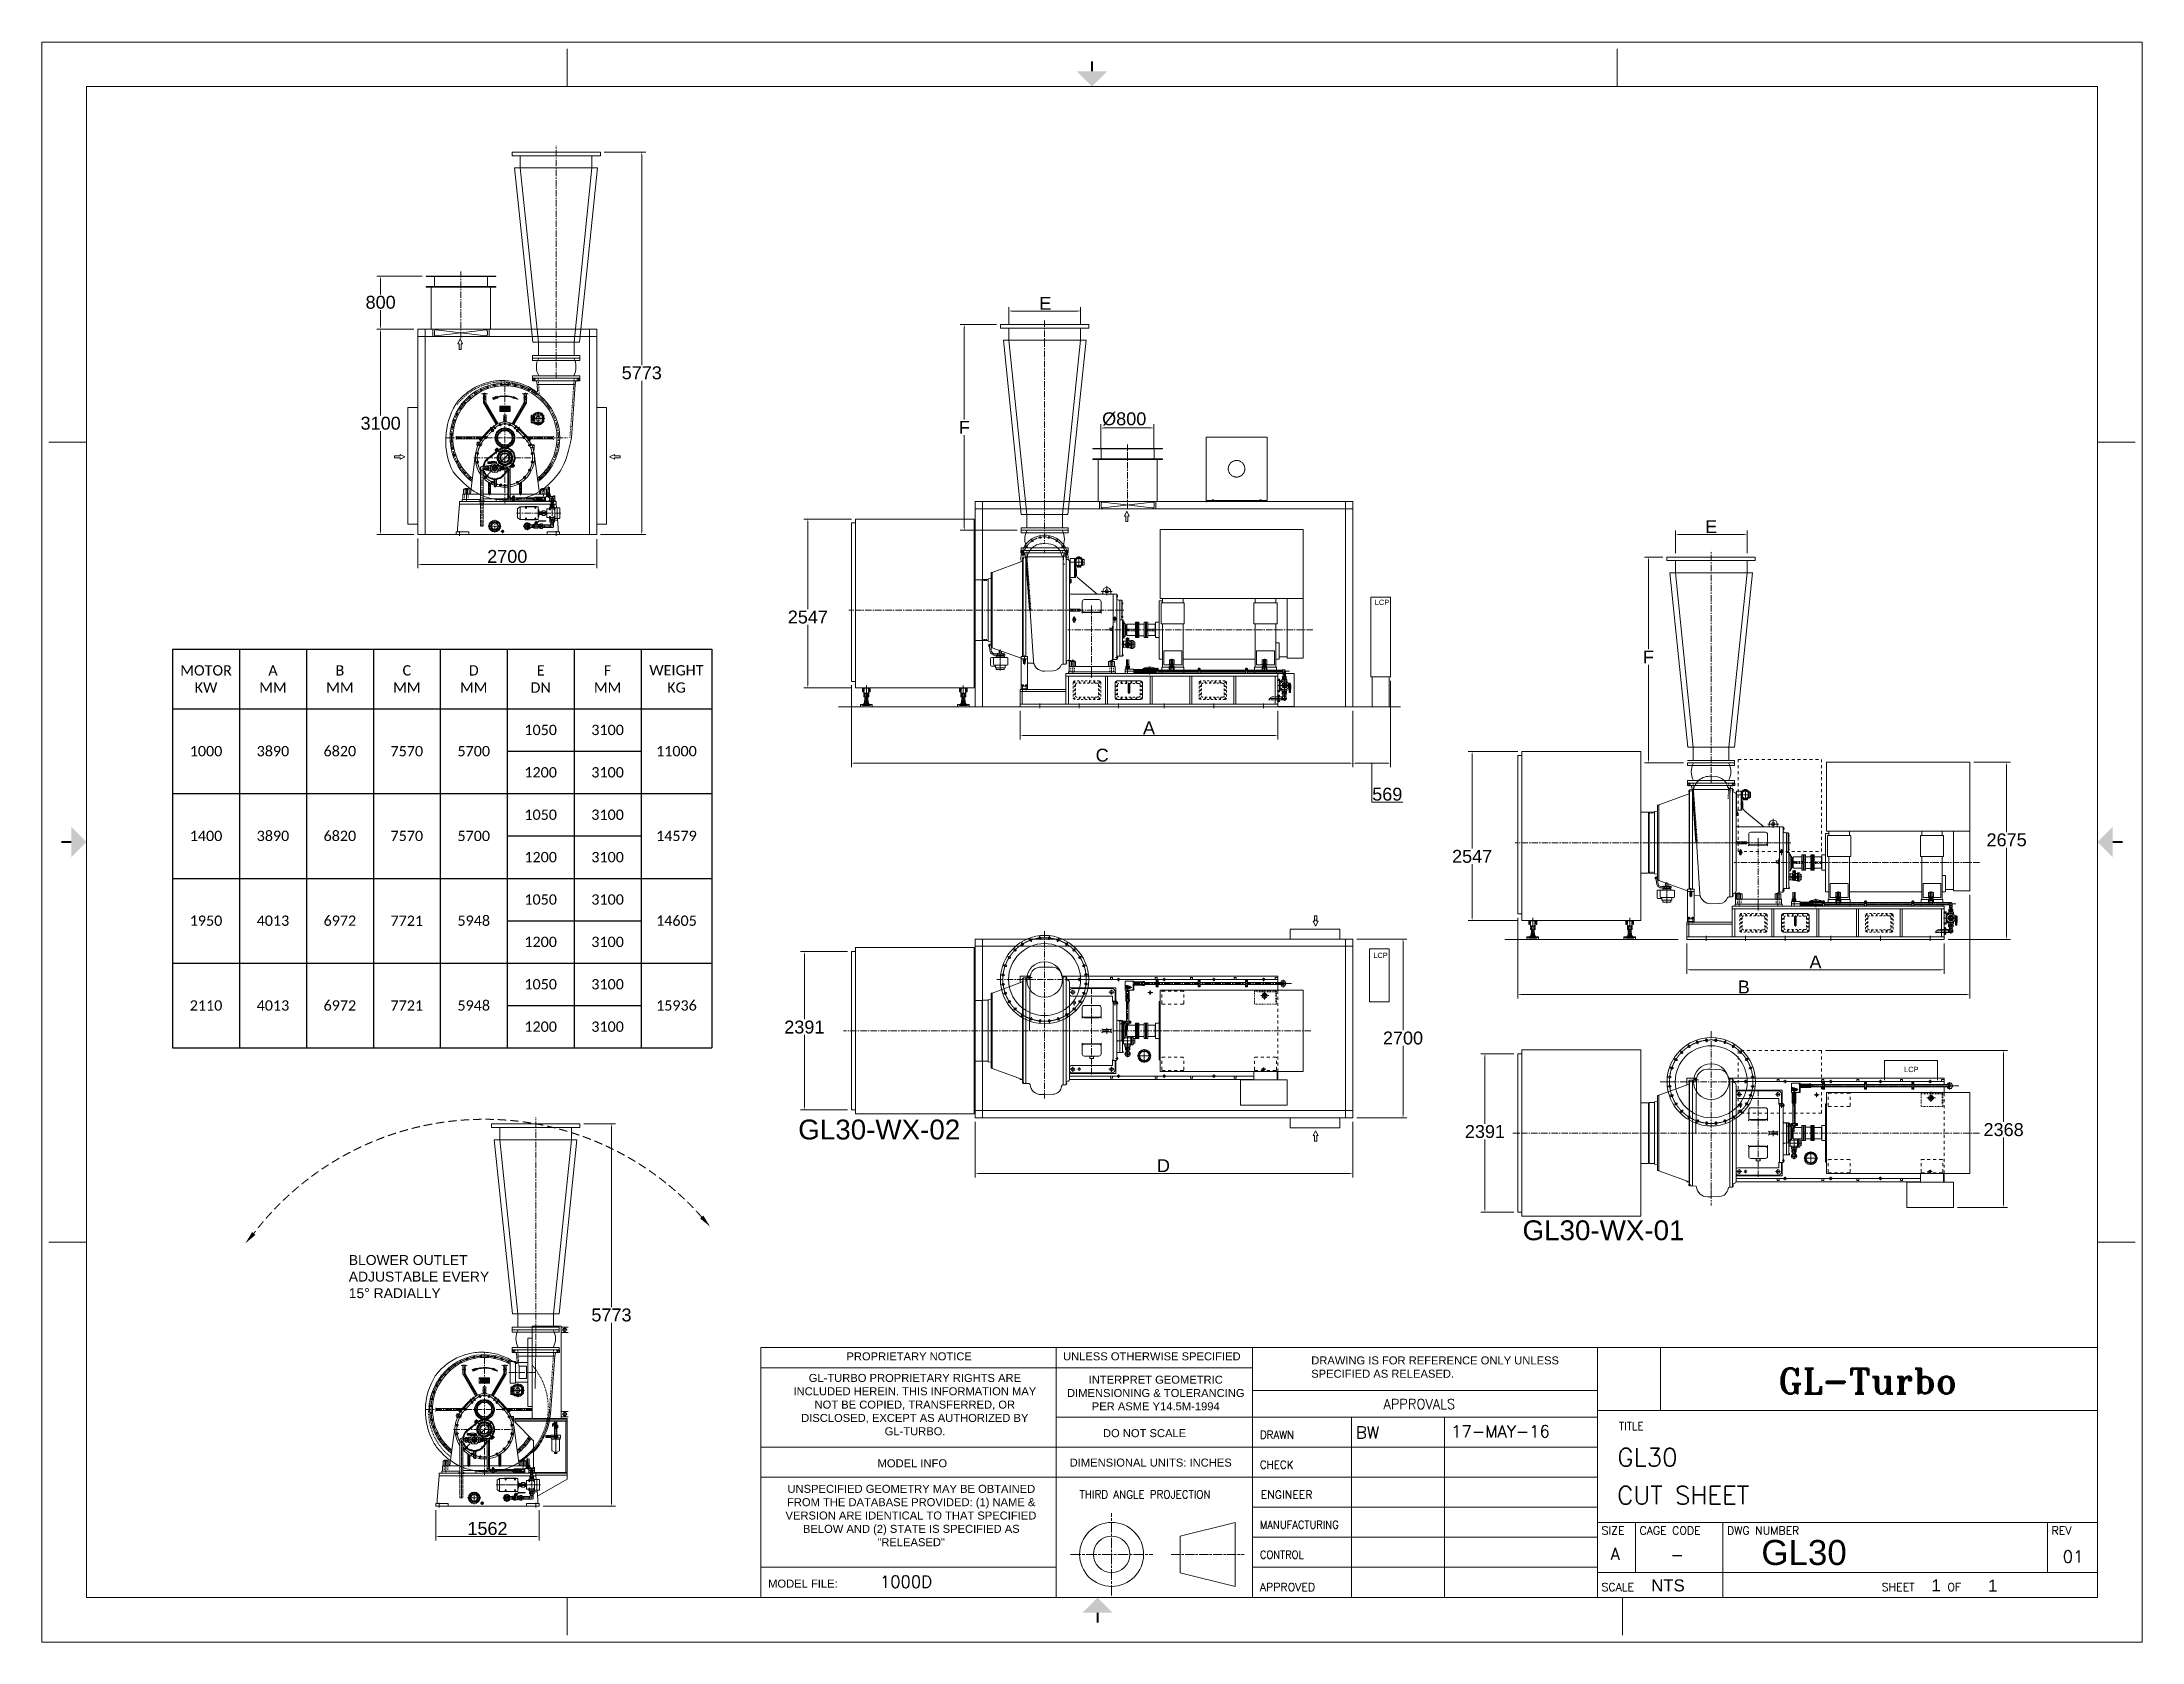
# Model space of a CAD drawing. Header units: millimetres. Extents: x 907 to 806139, y 2004 to 615514.
import ezdxf
from ezdxf.enums import TextEntityAlignment as Align

# ---------------------------------------------------------------- set-up
doc = ezdxf.new("R2010")
doc.units = ezdxf.units.MM
doc.header["$LTSCALE"] = 25.4
for name, pattern in [('ACAD_ISO04W100', [30, 24, -3, 0, -3]), ('CENTER', [50.8, 31.75, -6.35, 6.35, -6.35]), ('CHAIN', [0.7087, 0.4724, -0.0591, 0.1181, -0.0591]), ('DASHED', [0.75, 0.5, -0.25]), ('EB_DASH', [6, 3, -3]), ('EB_DASHDOT', [39, 30, -3, 3, -3]), ('EB_DASHDOTDOT', [45, 30, -3, 3, -3, 3, -3])]:
    doc.linetypes.add(name, pattern=pattern)
doc.layers.get('Defpoints').update_dxf_attribs({"lineweight": 5})
for name, color, linetype, lineweight in [('06___ANNOTATIONS', 7, 'Continuous', 5), ('CAXA0', 7, 'Continuous', 5), ('CAXA1', 5, 'CENTER', 5), ('CAXAEB0', 7, 'Continuous', 5), ('Title Block', 7, 'Continuous', 5)]:
    doc.layers.add(name, color=color, linetype=linetype, lineweight=lineweight)
doc.styles.add('ACANSTS', font='romans.shx', dxfattribs={"height": 25.4})
doc.styles.add('Roman', font='arial.ttf')
doc.styles.add('ROMANS', font='romant.shx', dxfattribs={"height": 88.9})
doc.styles.get("Standard").update_dxf_attribs({"font": 'arial.ttf'})
doc.dimstyles.new('ISO-25', dxfattribs={"dimscale": 30, "dimtxt": 38.1, "dimasz": 38.1, "dimexe": 50.8, "dimexo": 50.8, "dimgap": 15.875, "dimtad": 1, "dimtih": 1, "dimtoh": 1, "dimdec": 1, "dimlfac": 0.03937, "dimdsep": 46, "dimtxsty": 'Standard', "dimcen": 63.5, "dimclrd": 7, "dimclre": 7, "dimclrt": 7, "dimadec": 0, "dimazin": 0, "dimtfac": 1, "dimtdec": 1, "dimtmove": 0, "dimatfit": 3, "dimfxl": 25.4, "dimlwd": 5, "dimlwe": 5, "dimarcsym": 0})

msp = doc.modelspace()

# ---------------------------------------------------------------- texts
at = {"color": 7, "linetype": 'Continuous', "lineweight": 5, "char_height": 7620, "attachment_point": 1, "style": 'Roman'}
for s, insert in [('GL30-WX-02', (290888.67, 202318.91)), ('GL30-WX-01', (568603.27, 163678.48))]:
    msp.add_mtext_dynamic_manual_height_columns(s, width=82403.9018, gutter_width=25.4, heights=[0], dxfattribs=dict(at, insert=insert))
at = {"color": 7, "lineweight": 5, "insert": (118539.44, 150370.41), "char_height": 3810, "attachment_point": 1, "style": 'Roman'}
msp.add_mtext('BLOWER OUTLET\\PADJUSTABLE EVERY \\P15%%D RADIALLY', dxfattribs=at)
at = {"layer": '06___ANNOTATIONS', "color": 7, "linetype": 'Continuous', "lineweight": 5, "char_height": 2031.996, "width": 109153.0252, "attachment_point": 4, "style": 'Roman'}
for insert in [(511957.19, 400639.9), (511388.16, 265267.05), (714922.39, 221524.61)]:
    msp.add_mtext('LCP', dxfattribs=dict(at, insert=insert))

# ---------------------------------------------------------------- blocks, each defined once
blk = doc.blocks.new('LONE STAR BLOWER TITLE BLOCK (SIZE A)')
at = {"lineweight": 15}
for p, q in [((444.5, 66.14), (444.5, 84.14)), ((444.5, 84.14), (462.5, 84.14)), ((462.5, 66.14), (462.5, 84.14)), ((462.5, 66.14), (444.5, 66.14))]:
    blk.add_line(p, q, dxfattribs=at)
at = {"layer": 'Title Block', "lineweight": 15}
for p, q in [((600.08, 457.2), (0, 457.2)), ((0, 457.2), (0, 0)), ((600.08, 0), (600.08, 457.2)), ((150.02, 444.5), (150.02, 455.22)), ((450.06, 444.5), (450.06, 455.22)), ((587.38, 444.5), (12.7, 444.5)), ((587.38, 444.5), (12.7, 444.5)), ((12.7, 444.5), (12.7, 12.7)), ((12.7, 439.2), (12.7, 444.5)), ((12.7, 444.5), (27.67, 444.5)), ((587.38, 12.7), (587.38, 444.5)), ((12.7, 439.2), (12.7, 361.13)), ((1.98, 342.9), (12.7, 342.9)), ((587.38, 342.9), (598.09, 342.9)), ((1.98, 114.3), (12.7, 114.3)), ((587.38, 114.3), (598.09, 114.3)), ((587.38, 84.14), (205.4, 84.14)), ((205.4, 84.14), (205.4, 12.7)), ((587.38, 84.14), (230.97, 84.14)), ((289.78, 84.14), (289.78, 12.7)), ((345.89, 84.14), (345.89, 12.7)), ((444.5, 12.7), (444.5, 84.14)), ((587.38, 12.7), (587.38, 84.14)), ((345.89, 78.32), (205.4, 78.32)), ((444.5, 71.86), (345.89, 71.86)), ((587.38, 66.14), (444.5, 66.14)), ((444.5, 64.24), (289.78, 64.24)), ((374.2, 12.81), (374.2, 64.24)), ((400.8, 12.81), (400.8, 64.24)), ((444.5, 55.67), (205.4, 55.67)), ((444.5, 47.1), (205.4, 47.1)), ((444.5, 38.52), (345.89, 38.52)), ((325.23, 30.25), (340.9, 34.17)), ((325.23, 19.81), (325.23, 30.25)), ((340.9, 34.17), (340.9, 15.89)), ((587.38, 34.13), (444.5, 34.13)), ((455.36, 34.13), (455.36, 19.84)), ((480.29, 34.13), (480.29, 12.7)), ((573.09, 34.13), (573.09, 19.84)), ((444.5, 29.95), (345.89, 29.95)), ((289.78, 21.38), (205.4, 21.38)), ((340.9, 15.89), (325.23, 19.81)), ((444.5, 21.38), (345.89, 21.38)), ((587.38, 19.84), (444.5, 19.84)), ((12.7, 12.7), (587.38, 12.7)), ((150.02, 1.98), (150.02, 12.7)), ((381.63, 12.7), (587.38, 12.7)), ((451.64, 1.98), (451.64, 12.7)), ((0, 0), (600.08, 0))]:
    blk.add_line(p, q, dxfattribs=at)
at = {"layer": 'Title Block', "linetype": 'CHAIN', "lineweight": 15, "ltscale": 0.249886}
for p, q in [((305.64, 13.28), (305.64, 36.78)), ((293.89, 25.03), (317.4, 25.03))]:
    blk.add_line(p, q, dxfattribs=at)
at = {"layer": 'Title Block', "linetype": 'CHAIN', "lineweight": 15, "ltscale": 0.22211}
blk.add_line((322.62, 25.03), (343.51, 25.03), dxfattribs=at)
at = {"layer": 'Title Block', "lineweight": 15, "const_width": 0.572}
for points in [[(300.04, 451.64), (300.04, 448.79)], [(5.56, 228.6), (8.41, 228.6)], [(594.52, 228.6), (591.66, 228.6)], [(301.62, 5.56), (301.62, 8.41)]]:
    blk.add_lwpolyline(points, dxfattribs=at)
at = {"layer": 'Title Block', "lineweight": 15}
for radius in [9.14, 5.22]:
    blk.add_circle((305.64, 25.03), radius, dxfattribs=at)
for points in [[(295.75, 448.79), (304.32, 448.79), (300.04, 444.5)], [(8.41, 224.31), (8.41, 232.89), (12.7, 228.6)], [(591.66, 224.31), (591.66, 232.89), (587.38, 228.6)], [(297.34, 8.41), (305.91, 8.41), (301.62, 12.7)]]:
    blk.add_solid(points, dxfattribs=at)
at = {"layer": 'Title Block', "lineweight": 15, "style": 'ACANSTS'}
for s, height, width, p in [('APPROVALS', 2.857, 0.951562, (383.31, 66.57)), ('DRAWN', 2.286, 0.942857, (348.01, 58.1)), ('TITLE', 2.286, 0.942857, (450.63, 60.55)), ('THIRD ANGLE PROJECTION', 2.286, 0.942857, (296.51, 41.03))]:
    blk.add_text(s, height=height, dxfattribs=dict(at, width=width)).set_placement(p)
for s, width, p in [('CHECK', 0.942857, (348.01, 50.67)), ('MANUFACTURING', 0.90932, (348.01, 33.52)), ('CONTROL', 0.90932, (348.01, 24.95))]:
    blk.add_text(s, height=2.286, dxfattribs=dict(at, width=width)).set_placement(p, align=Align.MIDDLE_LEFT)
for s, p in [('ENGINEER', (348.26, 42.11)), ('APPROVED', (348.01, 15.69)), ('SCALE', (445.64, 15.7)), ('SHEET     OF', (525.71, 15.7))]:
    blk.add_text(s, height=2.286, dxfattribs=at).set_placement(p, align=Align.MIDDLE_LEFT)
for s, height, p in [('SIZE', 2.286, (445.64, 30.7)), ('CAGE CODE', 2.286, (456.5, 30.7)), ('DWG NUMBER', 2.286, (481.49, 30.7)), ('REV', 2.286, (574.23, 30.7)), ('A', 3.43, (448.22, 23.44))]:
    blk.add_text(s, height=height, dxfattribs=at).set_placement(p)
at = {"layer": 'Title Block', "lineweight": 15, "char_height": 2.286, "attachment_point": 1, "style": 'Roman'}
for s, width, insert in [('PROPRIETARY NOTICE', 36.7505, (229.87, 82.77)), ('UNLESS OTHERWISE SPECIFIED', 58.447, (291.76, 82.77)), ('DRAWING IS FOR REFERENCE ONLY UNLESS SPECIFIED AS RELEASED.', 71.6532, (362.68, 81.61)), ('\\pi5.66053;GL-TURBO PROPRIETARY RIGHTS ARE \\P\\pi1.30606;INCLUDED HEREIN. THIS INFORMATION MAY \\P\\pi7.31811;NOT BE COPIED, TRANSFERRED, OR \\P\\pi3.49382;DISCLOSED, EXCEPT AS AUTHORIZED BY \\P\\pi27.36193;GL-TURBO.', 71.6646, (213.43, 76.6)), ('\\pi8.04028;INTERPRET GEOMETRIC \\P\\pi1.83954;DIMENSIONING & TOLERANCING \\P\\pi8.90805;PER ASME Y14.5M-1994', 53.9804, (291.06, 76.1)), ('DO NOT SCALE', 58.447, (303.17, 60.82)), ('MODEL INFO', 36.7505, (238.76, 52.21)), ('DIMENSIONAL UNITS: INCHES', 58.447, (293.66, 52.41)), ('\\pi1.28024;UNSPECIFIED GEOMETRY MAY BE OBTAINED \\P\\pi1.14926;FROM THE DATABASE PROVIDED: (1) NAME & \\P\\pi0.7181;VERSION ARE IDENTICAL TO THAT SPECIFIED \\P\\pi5.70488;BELOW AND (2) STATE IS SPECIFIED AS \\P\\pi26.965;"RELEASED"', 72.94, (211.74, 44.91)), ('MODEL FILE:', 36.7505, (207.49, 17.83))]:
    blk.add_mtext_dynamic_manual_height_columns(s, width=width, gutter_width=31.75, heights=[0], dxfattribs=dict(at, insert=insert))
at = {"layer": 'Title Block', "lineweight": 15, "insert": (496.11, 78.18), "char_height": 100.0125, "width": 135.4992, "attachment_point": 1, "style": 'ROMANS'}
blk.add_mtext('{\\H0.07143x;GL-Turbo}', dxfattribs=at)
at = {"layer": 'Title Block', "lineweight": 15, "style": 'ACANSTS'}
for tag, p, height in [('DRAWN_BY', (375.45, 58.16), 3.43), ('DRAWN_DATE', (402.66, 58.47), 3.43), ('DRAWING_SUBTITLE', (450.18, 50.21), 5.14), ('CHECKED_BY', (376.02, 49.37), 3.43), ('CHECK_DATE', (402.18, 49.5), 3.43), ('ENGINEER', (375.87, 40.95), 3.43), ('ENG_DATE', (401.95, 40.92), 3.43), ('DRAWING_SUBTITLE', (450.12, 39.35), 5.14), ('MANUFACTURING', (375.76, 32.38), 3.43), ('MFG_DATE', (401.98, 32.46), 3.43), ('CONTROL', (375.76, 23.81), 3.43), ('CONTROL_DATE', (401.98, 23.88), 3.43), ('CAGE_CODE', (455.36, 23.27), 3.43), ('MODEL_FILE_NAME', (230.14, 15.52), 3.43), ('APPROVED_BY', (375.47, 14.54), 3.43), ('APPROVAL_DATE', (401.77, 14.47), 3.43)]:
    blk.add_attdef(tag, p, '', height=height, dxfattribs=at)
at = {"layer": 'Title Block', "lineweight": 15, "style": 'Roman', "flags": 8}
for tag, height, p in [('DWG_NUMBER', 7.14, (484.29, 29.15)), ('SCALE', 3.43, (459.83, 17.88)), ('SHEETNUMBER', 3.43, (539.89, 17.88)), ('TOTA_SHEETS', 3.43, (556.11, 17.82))]:
    blk.add_attdef(tag, text='', height=height, dxfattribs=at).set_placement(p, align=Align.TOP_LEFT)
at = {"layer": 'Title Block', "lineweight": 15, "style": 'ACANSTS'}
blk.add_attdef('REVISION', text='', height=3.43, dxfattribs=at).set_placement((580.38, 22.69), align=Align.CENTER)
blk = doc.blocks.new('*T134')
at = {"linetype": 'ByBlock', "lineweight": -2, "transparency": 16777216}
for p, q in [((0, 0), (206781, 0)), ((0, 0), (0, -152901)), ((25662, 0), (25662, -152901)), ((51325, 0), (51325, -152901)), ((76987, 0), (76987, -152901)), ((102650, 0), (102650, -152901)), ((128312, 0), (128312, -39128)), ((153975, 0), (153975, -152901)), ((179637, 0), (179637, -152901)), ((206781, 0), (206781, -152901)), ((0, -22875), (206781, -22875)), ((128312, -39128), (179637, -39128)), ((0, -55381), (206781, -55381)), ((128312, -55381), (128312, -71635)), ((128312, -71635), (179637, -71635)), ((0, -87888), (206781, -87888)), ((128312, -87888), (128312, -104141)), ((128312, -104141), (179637, -104141)), ((0, -120394), (206781, -120394)), ((128312, -120394), (128312, -136648)), ((128312, -136648), (179637, -136648)), ((0, -152901), (206781, -152901))]:
    blk.add_line(p, q, dxfattribs=at)
at = {"color": 0, "linetype": 'ByBlock', "lineweight": -2, "transparency": 16777216}
for p, q in [((128312, -39128), (128312, -55381)), ((128312, -71635), (128312, -87888)), ((128312, -104141), (128312, -120394)), ((128312, -136648), (128312, -152901))]:
    blk.add_line(p, q, dxfattribs=at)
at = {"color": 0, "linetype": 'Continuous', "lineweight": 5, "transparency": 16777216, "char_height": 3951.11, "attachment_point": 5}
for s, insert, width in [('{\\fCalibri|b0|i0|c0;MOTOR^JKW', (12831, -11437), 21395.27), ('{\\fCalibri|b0|i0|c0;A^JMM', (38494, -11437), 21395.27), ('{\\fCalibri|b0|i0|c0;B^JMM', (64156, -11437), 21395.27), ('{\\fCalibri|b0|i0|c0;C^JMM', (89819, -11437), 21395.27), ('{\\fCalibri|b0|i0|c0;D^JMM', (115481, -11437), 21395.27), ('{\\fCalibri|b0|i0|c0;E^JDN', (141144, -11437), 21395.27), ('{\\fCalibri|b0|i0|c0;F^JMM', (166806, -11437), 21395.27), ('{\\fCalibri|b0|i0|c0;WEIGHT^JKG', (193209, -11437), 22876.93), ('{\\fCalibri|b0|i0|c0;1050', (141144, -31002), 21395.27), ('{\\fCalibri|b0|i0|c0;3100', (166806, -31002), 21395.27), ('{\\fCalibri|b0|i0|c0;1000', (12831, -39128), 21395.27), ('{\\fCalibri|b0|i0|c0;3890', (38494, -39128), 21395.27), ('{\\fCalibri|b0|i0|c0;6820', (64156, -39128), 21395.27), ('{\\fCalibri|b0|i0|c0;7570', (89819, -39128), 21395.27), ('{\\fCalibri|b0|i0|c0;5700', (115481, -39128), 21395.27), ('{\\fCalibri|b0|i0|c0;11000', (193209, -39128), 22876.93), ('{\\fCalibri|b0|i0|c0;1200', (141144, -47255), 21395.27), ('{\\fCalibri|b0|i0|c0;3100', (166806, -47255), 21395.27), ('{\\fCalibri|b0|i0|c0;1050', (141144, -63508), 21395.27), ('{\\fCalibri|b0|i0|c0;3100', (166806, -63508), 21395.27), ('{\\fCalibri|b0|i0|c0;1400', (12831, -71635), 21395.27), ('{\\fCalibri|b0|i0|c0;3890', (38494, -71635), 21395.27), ('{\\fCalibri|b0|i0|c0;6820', (64156, -71635), 21395.27), ('{\\fCalibri|b0|i0|c0;7570', (89819, -71635), 21395.27), ('{\\fCalibri|b0|i0|c0;5700', (115481, -71635), 21395.27), ('{\\fCalibri|b0|i0|c0;14579', (193209, -71635), 22876.93), ('{\\fCalibri|b0|i0|c0;1200', (141144, -79761), 21395.27), ('{\\fCalibri|b0|i0|c0;3100', (166806, -79761), 21395.27), ('{\\fCalibri|b0|i0|c0;1050', (141144, -96015), 21395.27), ('{\\fCalibri|b0|i0|c0;3100', (166806, -96015), 21395.27), ('{\\fCalibri|b0|i0|c0;1950', (12831, -104141), 21395.27), ('{\\fCalibri|b0|i0|c0;4013', (38494, -104141), 21395.27), ('{\\fCalibri|b0|i0|c0;6972', (64156, -104141), 21395.27), ('{\\fCalibri|b0|i0|c0;7721', (89819, -104141), 21395.27), ('{\\fCalibri|b0|i0|c0;5948', (115481, -104141), 21395.27), ('{\\fCalibri|b0|i0|c0;14605', (193209, -104141), 22876.93), ('{\\fCalibri|b0|i0|c0;1200', (141144, -112268), 21395.27), ('{\\fCalibri|b0|i0|c0;3100', (166806, -112268), 21395.27), ('{\\fCalibri|b0|i0|c0;1050', (141144, -128521), 21395.27), ('{\\fCalibri|b0|i0|c0;3100', (166806, -128521), 21395.27), ('{\\fCalibri|b0|i0|c0;2110', (12831, -136648), 21395.27), ('{\\fCalibri|b0|i0|c0;4013', (38494, -136648), 21395.27), ('{\\fCalibri|b0|i0|c0;6972', (64156, -136648), 21395.27), ('{\\fCalibri|b0|i0|c0;7721', (89819, -136648), 21395.27), ('{\\fCalibri|b0|i0|c0;5948', (115481, -136648), 21395.27), ('{\\fCalibri|b0|i0|c0;15936', (193209, -136648), 22876.93), ('{\\fCalibri|b0|i0|c0;1200', (141144, -144774), 21395.27), ('{\\fCalibri|b0|i0|c0;3100', (166806, -144774), 21395.27)]:
    blk.add_mtext(s, dxfattribs=dict(at, insert=insert, width=width))
blk = doc.blocks.new('*D152')
at = {"color": 7, "linetype": 'Continuous', "lineweight": 5, "transparency": 16777216}
for p, q in [((151883, 52536), (151883, 40951)), ((191558, 52526), (191558, 40951)), ((190415, 42475), (153026, 42475))]:
    blk.add_line(p, q, dxfattribs=at)
at = {"color": 7, "transparency": 16777216}
for points in [[(153026, 42666), (153026, 42285), (151883, 42475)], [(190415, 42666), (190415, 42285), (191558, 42475)]]:
    blk.add_solid(points, dxfattribs=at)
at = {"layer": 'Defpoints', "color": 0, "transparency": 16777216}
for p in [(151883, 54060), (191558, 54050), (151883, 42475)]:
    blk.add_point(p, dxfattribs=at)
at = {"color": 7, "lineweight": 5, "transparency": 16777216, "insert": (171721, 45481), "char_height": 4953, "attachment_point": 5, "style": 'Roman'}
blk.add_mtext('1562', dxfattribs=at)
blk = doc.blocks.new('*D132')
at = {"color": 7, "linetype": 'Continuous', "lineweight": 5, "transparency": 16777216}
for p, q in [((566822, 343408), (547752, 343408)), ((549276, 342265), (549276, 306230)), ((549276, 279859), (549276, 300220)), ((566822, 278716), (547752, 278716))]:
    blk.add_line(p, q, dxfattribs=at)
at = {"color": 7, "transparency": 16777216}
for points in [[(549086, 342265), (549467, 342265), (549276, 343408)], [(549086, 279859), (549467, 279859), (549276, 278716)]]:
    blk.add_solid(points, dxfattribs=at)
at = {"layer": 'Defpoints', "color": 0, "transparency": 16777216}
for p in [(568346, 343408), (549276, 278716), (568346, 278716)]:
    blk.add_point(p, dxfattribs=at)
at = {"color": 7, "lineweight": 5, "transparency": 16777216, "insert": (549276, 303225), "char_height": 4953, "attachment_point": 5, "style": 'Roman'}
blk.add_mtext('2547', dxfattribs=at)
blk = doc.blocks.new('*D133')
at = {"color": 7, "linetype": 'Continuous', "lineweight": 5, "transparency": 16777216}
for p, q in [((565304, 227524), (552680, 227524)), ((554204, 226381), (554204, 200717)), ((554204, 167943), (554204, 194703)), ((565304, 166800), (552680, 166800))]:
    blk.add_line(p, q, dxfattribs=at)
at = {"color": 7, "transparency": 16777216}
for points in [[(554013, 226381), (554394, 226381), (554204, 227524)], [(554013, 167943), (554394, 167943), (554204, 166800)]]:
    blk.add_solid(points, dxfattribs=at)
at = {"layer": 'Defpoints', "color": 0, "transparency": 16777216}
for p in [(566828, 227524), (554204, 166800), (566828, 166800)]:
    blk.add_point(p, dxfattribs=at)
at = {"color": 7, "lineweight": 5, "transparency": 16777216, "insert": (554204, 197710), "char_height": 4953, "attachment_point": 5, "style": 'Roman'}
blk.add_mtext('2391', dxfattribs=at)
blk = doc.blocks.new('*D149')
at = {"color": 7, "linetype": 'Continuous', "lineweight": 5, "transparency": 16777216}
for p, q in [((631586, 269884), (631586, 258269)), ((730296, 269884), (730296, 258269)), ((632729, 259793), (729153, 259793))]:
    blk.add_line(p, q, dxfattribs=at)
at = {"color": 7, "transparency": 16777216}
for points in [[(632729, 259983), (632729, 259602), (631586, 259793)], [(729153, 259983), (729153, 259602), (730296, 259793)]]:
    blk.add_solid(points, dxfattribs=at)
at = {"layer": 'Defpoints', "color": 0, "transparency": 16777216}
for p in [(631586, 271408), (730296, 271408), (730296, 259793)]:
    blk.add_point(p, dxfattribs=at)
at = {"color": 7, "lineweight": 5, "transparency": 16777216, "insert": (680941, 262746), "char_height": 4953, "attachment_point": 5, "style": 'Roman'}
blk.add_mtext('A', dxfattribs=at)
blk = doc.blocks.new('*D150')
at = {"color": 7, "linetype": 'Continuous', "lineweight": 5, "transparency": 16777216}
for p, q in [((741599, 339353), (755750, 339353)), ((754226, 338210), (754226, 312563)), ((754226, 272551), (754226, 306553)), ((731820, 271408), (755750, 271408))]:
    blk.add_line(p, q, dxfattribs=at)
at = {"color": 7, "transparency": 16777216}
for points in [[(754035, 338210), (754416, 338210), (754226, 339353)], [(754035, 272551), (754416, 272551), (754226, 271408)]]:
    blk.add_solid(points, dxfattribs=at)
at = {"layer": 'Defpoints', "color": 0, "transparency": 16777216}
for p in [(740075, 339353), (730296, 271408), (754226, 271408)]:
    blk.add_point(p, dxfattribs=at)
at = {"color": 7, "lineweight": 5, "transparency": 16777216, "insert": (754226, 309558), "char_height": 4953, "attachment_point": 5, "style": 'Roman'}
blk.add_mtext('2675', dxfattribs=at)
blk = doc.blocks.new('*D151')
at = {"color": 7, "linetype": 'Continuous', "lineweight": 5, "transparency": 16777216}
for p, q in [((208688, 200687), (220780, 200687)), ((219256, 199544), (219256, 130380)), ((219256, 55203), (219256, 124367)), ((193082, 54060), (220780, 54060))]:
    blk.add_line(p, q, dxfattribs=at)
at = {"color": 7, "transparency": 16777216}
for points in [[(219065, 199544), (219446, 199544), (219256, 200687)], [(219065, 55203), (219446, 55203), (219256, 54060)]]:
    blk.add_solid(points, dxfattribs=at)
at = {"layer": 'Defpoints', "color": 0, "transparency": 16777216}
for p in [(207164, 200687), (219256, 200687), (191558, 54060)]:
    blk.add_point(p, dxfattribs=at)
at = {"color": 7, "lineweight": 5, "transparency": 16777216, "insert": (219256, 127373), "char_height": 4953, "attachment_point": 5, "style": 'Roman'}
blk.add_mtext('5773', dxfattribs=at)
blk = doc.blocks.new('*D153')
at = {"color": 7, "linetype": 'Continuous', "lineweight": 5, "transparency": 16777216}
for p, q in [((740075, 288553), (740075, 248712)), ((566828, 279642), (566828, 248712)), ((738932, 250236), (567971, 250236))]:
    blk.add_line(p, q, dxfattribs=at)
at = {"color": 7, "transparency": 16777216}
for points in [[(567971, 250426), (567971, 250045), (566828, 250236)], [(738932, 250426), (738932, 250045), (740075, 250236)]]:
    blk.add_solid(points, dxfattribs=at)
at = {"layer": 'Defpoints', "color": 0, "transparency": 16777216}
for p in [(740075, 290077), (566828, 281166), (566828, 250236)]:
    blk.add_point(p, dxfattribs=at)
at = {"color": 7, "lineweight": 5, "transparency": 16777216, "insert": (653452, 253189), "char_height": 4953, "attachment_point": 5, "style": 'Roman'}
blk.add_mtext('B', dxfattribs=at)
blk = doc.blocks.new('*D135')
at = {"color": 7, "linetype": 'Continuous', "lineweight": 5, "transparency": 16777216}
for p, q in [((684774, 228810), (754602, 228810)), ((753078, 227667), (753078, 201450)), ((753078, 169793), (753078, 195436)), ((735440, 168650), (754602, 168650))]:
    blk.add_line(p, q, dxfattribs=at)
at = {"color": 7, "transparency": 16777216}
for points in [[(752887, 227667), (753268, 227667), (753078, 228810)], [(752887, 169793), (753268, 169793), (753078, 168650)]]:
    blk.add_solid(points, dxfattribs=at)
at = {"layer": 'Defpoints', "color": 0, "transparency": 16777216}
for p in [(683250, 228810), (733916, 168650), (753078, 168650)]:
    blk.add_point(p, dxfattribs=at)
at = {"color": 7, "lineweight": 5, "transparency": 16777216, "insert": (753078, 198443), "char_height": 4953, "attachment_point": 5, "style": 'Roman'}
blk.add_mtext('2368', dxfattribs=at)
blk = doc.blocks.new('*D136')
at = {"color": 7, "linetype": 'Continuous', "lineweight": 5, "transparency": 16777216}
for p, q in [((627235, 419559), (627235, 428246)), ((654710, 419559), (654710, 428246)), ((653567, 426722), (628378, 426722))]:
    blk.add_line(p, q, dxfattribs=at)
at = {"color": 7, "transparency": 16777216}
for points in [[(628378, 426913), (628378, 426532), (627235, 426722)], [(653567, 426913), (653567, 426532), (654710, 426722)]]:
    blk.add_solid(points, dxfattribs=at)
at = {"layer": 'Defpoints', "color": 0, "transparency": 16777216}
for p in [(627235, 426722), (627235, 418035), (654710, 418035)]:
    blk.add_point(p, dxfattribs=at)
at = {"color": 7, "lineweight": 5, "transparency": 16777216, "insert": (640973, 429675), "char_height": 4953, "attachment_point": 5, "style": 'Roman'}
blk.add_mtext('E', dxfattribs=at)
blk = doc.blocks.new('*D137')
at = {"color": 7, "linetype": 'Continuous', "lineweight": 5, "transparency": 16777216}
for p, q in [((622447, 418035), (615357, 418035)), ((616881, 416892), (616881, 382637)), ((616881, 340237), (616881, 376731)), ((630342, 339094), (615357, 339094))]:
    blk.add_line(p, q, dxfattribs=at)
at = {"color": 7, "transparency": 16777216}
for points in [[(616690, 416892), (617071, 416892), (616881, 418035)], [(616690, 340237), (617071, 340237), (616881, 339094)]]:
    blk.add_solid(points, dxfattribs=at)
at = {"layer": 'Defpoints', "color": 0, "transparency": 16777216}
for p in [(623971, 418035), (616881, 339094), (631866, 339094)]:
    blk.add_point(p, dxfattribs=at)
at = {"color": 7, "lineweight": 5, "transparency": 16777216, "insert": (616881, 379684), "char_height": 4953, "attachment_point": 5, "style": 'Roman'}
blk.add_mtext('F', dxfattribs=at)
blk = doc.blocks.new('*D154')
at = {"color": 7, "linetype": 'Continuous', "lineweight": 5, "transparency": 16777216}
for p, q in [((376031, 359082), (376031, 348043)), ((474741, 359082), (474741, 348043)), ((377174, 349567), (473598, 349567))]:
    blk.add_line(p, q, dxfattribs=at)
at = {"color": 7, "transparency": 16777216}
for points in [[(377174, 349758), (377174, 349377), (376031, 349567)], [(473598, 349758), (473598, 349377), (474741, 349567)]]:
    blk.add_solid(points, dxfattribs=at)
at = {"layer": 'Defpoints', "color": 0, "transparency": 16777216}
for p in [(376031, 360606), (474741, 360606), (474741, 349567)]:
    blk.add_point(p, dxfattribs=at)
at = {"color": 7, "lineweight": 5, "transparency": 16777216, "insert": (425386, 352520), "char_height": 4953, "attachment_point": 5, "style": 'Roman'}
blk.add_mtext('A', dxfattribs=at)
blk = doc.blocks.new('*D143')
at = {"color": 7, "linetype": 'Continuous', "lineweight": 5, "transparency": 16777216}
for p, q in [((145019, 425127), (145019, 413697)), ((213599, 424860), (213599, 413697)), ((146162, 415221), (212456, 415221))]:
    blk.add_line(p, q, dxfattribs=at)
at = {"color": 7, "transparency": 16777216}
for points in [[(146162, 415412), (146162, 415031), (145019, 415221)], [(212456, 415412), (212456, 415031), (213599, 415221)]]:
    blk.add_solid(points, dxfattribs=at)
at = {"layer": 'Defpoints', "color": 0, "transparency": 16777216}
for p in [(145019, 426651), (213599, 426384), (213599, 415221)]:
    blk.add_point(p, dxfattribs=at)
at = {"color": 7, "lineweight": 5, "transparency": 16777216, "insert": (179309, 418226), "char_height": 4953, "attachment_point": 5, "style": 'Roman'}
blk.add_mtext('2700', dxfattribs=at)
blk = doc.blocks.new('*D144')
at = {"color": 7, "linetype": 'Continuous', "lineweight": 5, "transparency": 16777216}
for p, q in [((505079, 271563), (524301, 271563)), ((522777, 270420), (522777, 236571)), ((522777, 204126), (522777, 230561)), ((505079, 202983), (524301, 202983))]:
    blk.add_line(p, q, dxfattribs=at)
at = {"color": 7, "transparency": 16777216}
for points in [[(522587, 270420), (522968, 270420), (522777, 271563)], [(522587, 204126), (522968, 204126), (522777, 202983)]]:
    blk.add_solid(points, dxfattribs=at)
at = {"layer": 'Defpoints', "color": 0, "transparency": 16777216}
for p in [(503555, 271563), (522777, 271563), (503555, 202983)]:
    blk.add_point(p, dxfattribs=at)
at = {"color": 7, "lineweight": 5, "transparency": 16777216, "insert": (522777, 233566), "char_height": 4953, "attachment_point": 5, "style": 'Roman'}
blk.add_mtext('2700', dxfattribs=at)
blk = doc.blocks.new('*D145')
at = {"color": 7, "linetype": 'Continuous', "lineweight": 5, "transparency": 16777216}
for p, q in [((358775, 201459), (358775, 180176)), ((503555, 201459), (503555, 180176)), ((502412, 181700), (359918, 181700))]:
    blk.add_line(p, q, dxfattribs=at)
at = {"color": 7, "transparency": 16777216}
for points in [[(359918, 181891), (359918, 181510), (358775, 181700)], [(502412, 181891), (502412, 181510), (503555, 181700)]]:
    blk.add_solid(points, dxfattribs=at)
at = {"layer": 'Defpoints', "color": 0, "transparency": 16777216}
for p in [(358775, 202983), (503555, 202983), (358775, 181700)]:
    blk.add_point(p, dxfattribs=at)
at = {"color": 7, "lineweight": 5, "transparency": 16777216, "insert": (430920, 184653), "char_height": 4953, "attachment_point": 5, "style": 'Roman'}
blk.add_mtext('D', dxfattribs=at)
blk = doc.blocks.new('*D146')
at = {"color": 7, "linetype": 'Continuous', "lineweight": 5, "transparency": 16777216}
for p, q in [((143495, 505391), (129236, 505391)), ((130760, 504248), (130760, 472312)), ((130760, 427794), (130760, 466299)), ((143495, 426651), (129236, 426651))]:
    blk.add_line(p, q, dxfattribs=at)
at = {"color": 7, "transparency": 16777216}
for points in [[(130569, 504248), (130950, 504248), (130760, 505391)], [(130569, 427794), (130950, 427794), (130760, 426651)]]:
    blk.add_solid(points, dxfattribs=at)
at = {"layer": 'Defpoints', "color": 0, "transparency": 16777216}
for p in [(145019, 505391), (130760, 426651), (145019, 426651)]:
    blk.add_point(p, dxfattribs=at)
at = {"color": 7, "lineweight": 5, "transparency": 16777216, "insert": (130760, 469306), "char_height": 4953, "attachment_point": 5, "style": 'Roman'}
blk.add_mtext('3100', dxfattribs=at)
blk = doc.blocks.new('*D147')
at = {"color": 7, "linetype": 'Continuous', "lineweight": 5, "transparency": 16777216}
for p, q in [((216525, 573278), (232405, 573278)), ((230881, 572135), (230881, 491653)), ((230881, 427794), (230881, 485640)), ((215123, 426651), (232405, 426651))]:
    blk.add_line(p, q, dxfattribs=at)
at = {"color": 7, "transparency": 16777216}
for points in [[(230691, 572135), (231072, 572135), (230881, 573278)], [(230691, 427794), (231072, 427794), (230881, 426651)]]:
    blk.add_solid(points, dxfattribs=at)
at = {"layer": 'Defpoints', "color": 0, "transparency": 16777216}
for p in [(215001, 573278), (213599, 426651), (230881, 426651)]:
    blk.add_point(p, dxfattribs=at)
at = {"color": 7, "lineweight": 5, "transparency": 16777216, "insert": (230881, 488647), "char_height": 4953, "attachment_point": 5, "style": 'Roman'}
blk.add_mtext('5773', dxfattribs=at)
blk = doc.blocks.new('*D155')
at = {"color": 7, "linetype": 'Continuous', "lineweight": 5, "transparency": 16777216}
for p, q in [((518020, 370590), (518020, 337458)), ((503555, 359082), (503555, 337458)), ((504698, 338982), (516877, 338982)), ((510787, 338982), (510787, 324055)), ((510787, 324055), (522693, 324055))]:
    blk.add_line(p, q, dxfattribs=at)
at = {"color": 7, "transparency": 16777216}
for points in [[(504698, 339173), (504698, 338792), (503555, 338982)], [(516877, 339173), (516877, 338792), (518020, 338982)]]:
    blk.add_solid(points, dxfattribs=at)
at = {"layer": 'Defpoints', "color": 0, "transparency": 16777216}
for p in [(518020, 372114), (503555, 360606), (518020, 338982)]:
    blk.add_point(p, dxfattribs=at)
at = {"color": 7, "lineweight": 5, "transparency": 16777216, "insert": (516740, 327060), "char_height": 4953, "attachment_point": 5, "style": 'Roman'}
blk.add_mtext('569', dxfattribs=at)
blk = doc.blocks.new('*D156')
at = {"color": 7, "linetype": 'Continuous', "lineweight": 5, "transparency": 16777216}
for p, q in [((311273, 368840), (311273, 337458)), ((503555, 359082), (503555, 337458)), ((502412, 338982), (312416, 338982))]:
    blk.add_line(p, q, dxfattribs=at)
at = {"color": 7, "transparency": 16777216}
for points in [[(312416, 339173), (312416, 338792), (311273, 338982)], [(502412, 339173), (502412, 338792), (503555, 338982)]]:
    blk.add_solid(points, dxfattribs=at)
at = {"layer": 'Defpoints', "color": 0, "transparency": 16777216}
for p in [(311273, 370364), (503555, 360606), (311273, 338982)]:
    blk.add_point(p, dxfattribs=at)
at = {"color": 7, "lineweight": 5, "transparency": 16777216, "insert": (407414, 342020), "char_height": 4953, "attachment_point": 5, "style": 'Roman'}
blk.add_mtext('C', dxfattribs=at)
blk = doc.blocks.new('*D148')
at = {"color": 7, "linetype": 'Continuous', "lineweight": 5, "transparency": 16777216}
for p, q in [((309749, 266741), (291700, 266741)), ((293224, 265598), (293224, 240771)), ((293224, 207160), (293224, 234758)), ((309749, 206017), (291700, 206017))]:
    blk.add_line(p, q, dxfattribs=at)
at = {"color": 7, "transparency": 16777216}
for points in [[(293034, 265598), (293415, 265598), (293224, 266741)], [(293034, 207160), (293415, 207160), (293224, 206017)]]:
    blk.add_solid(points, dxfattribs=at)
at = {"layer": 'Defpoints', "color": 0, "transparency": 16777216}
for p in [(293224, 266741), (311273, 266741), (311273, 206017)]:
    blk.add_point(p, dxfattribs=at)
at = {"color": 7, "lineweight": 5, "transparency": 16777216, "insert": (293224, 237765), "char_height": 4953, "attachment_point": 5, "style": 'Roman'}
blk.add_mtext('2391', dxfattribs=at)
blk = doc.blocks.new('*D138')
at = {"color": 7, "linetype": 'Continuous', "lineweight": 5, "transparency": 16777216}
for p, q in [((146670, 525711), (129236, 525711)), ((130760, 524568), (130760, 518690)), ((130760, 506534), (130760, 512680)), ((143495, 505391), (129236, 505391))]:
    blk.add_line(p, q, dxfattribs=at)
at = {"color": 7, "transparency": 16777216}
for points in [[(130569, 524568), (130950, 524568), (130760, 525711)], [(130569, 506534), (130950, 506534), (130760, 505391)]]:
    blk.add_solid(points, dxfattribs=at)
at = {"layer": 'Defpoints', "color": 0, "transparency": 16777216}
for p in [(148194, 525711), (130760, 505391), (145019, 505391)]:
    blk.add_point(p, dxfattribs=at)
at = {"color": 7, "lineweight": 5, "transparency": 16777216, "insert": (130760, 515685), "char_height": 4953, "attachment_point": 5, "style": 'Roman'}
blk.add_mtext('800', dxfattribs=at)
blk = doc.blocks.new('*D139')
at = {"color": 7, "linetype": 'Continuous', "lineweight": 5, "transparency": 16777216}
for p, q in [((311267, 432606), (293044, 432606)), ((294568, 431463), (294568, 398001)), ((294568, 369057), (294568, 391991)), ((311267, 367914), (293044, 367914))]:
    blk.add_line(p, q, dxfattribs=at)
at = {"color": 7, "transparency": 16777216}
for points in [[(294377, 431463), (294758, 431463), (294568, 432606)], [(294377, 369057), (294758, 369057), (294568, 367914)]]:
    blk.add_solid(points, dxfattribs=at)
at = {"layer": 'Defpoints', "color": 0, "transparency": 16777216}
for p in [(312791, 432606), (294568, 367914), (312791, 367914)]:
    blk.add_point(p, dxfattribs=at)
at = {"color": 7, "lineweight": 5, "transparency": 16777216, "insert": (294568, 394996), "char_height": 4953, "attachment_point": 5, "style": 'Roman'}
blk.add_mtext('2547', dxfattribs=at)
blk = doc.blocks.new('*D140')
at = {"color": 7, "linetype": 'Continuous', "lineweight": 5, "transparency": 16777216}
for p, q in [((371680, 507360), (371680, 513885)), ((372823, 512361), (398012, 512361)), ((399155, 507360), (399155, 513885))]:
    blk.add_line(p, q, dxfattribs=at)
at = {"color": 7, "transparency": 16777216}
for points in [[(372823, 512552), (372823, 512171), (371680, 512361)], [(398012, 512552), (398012, 512171), (399155, 512361)]]:
    blk.add_solid(points, dxfattribs=at)
at = {"layer": 'Defpoints', "color": 0, "transparency": 16777216}
for p in [(399155, 512361), (371680, 505836), (399155, 505836)]:
    blk.add_point(p, dxfattribs=at)
at = {"color": 7, "lineweight": 5, "transparency": 16777216, "insert": (385613, 515314), "char_height": 4953, "attachment_point": 5, "style": 'Roman'}
blk.add_mtext('E', dxfattribs=at)
blk = doc.blocks.new('*D141')
at = {"color": 7, "linetype": 'Continuous', "lineweight": 5, "transparency": 16777216}
for p, q in [((366892, 507233), (353018, 507233)), ((354542, 506090), (354542, 470719)), ((354542, 429435), (354542, 464814)), ((374787, 428292), (353018, 428292))]:
    blk.add_line(p, q, dxfattribs=at)
at = {"color": 7, "transparency": 16777216}
for points in [[(354351, 506090), (354732, 506090), (354542, 507233)], [(354351, 429435), (354732, 429435), (354542, 428292)]]:
    blk.add_solid(points, dxfattribs=at)
at = {"layer": 'Defpoints', "color": 0, "transparency": 16777216}
for p in [(368416, 507233), (354542, 428292), (376311, 428292)]:
    blk.add_point(p, dxfattribs=at)
at = {"color": 7, "lineweight": 5, "transparency": 16777216, "insert": (354542, 467767), "char_height": 4953, "attachment_point": 5, "style": 'Roman'}
blk.add_mtext('F', dxfattribs=at)
blk = doc.blocks.new('*D142')
at = {"color": 7, "linetype": 'Continuous', "lineweight": 5, "transparency": 16777216}
for p, q in [((406942, 459624), (406942, 469033)), ((408085, 467509), (426069, 467509)), ((427212, 459649), (427212, 469033))]:
    blk.add_line(p, q, dxfattribs=at)
at = {"color": 7, "transparency": 16777216}
for points in [[(408085, 467700), (408085, 467319), (406942, 467509)], [(426069, 467700), (426069, 467319), (427212, 467509)]]:
    blk.add_solid(points, dxfattribs=at)
at = {"layer": 'Defpoints', "color": 0, "transparency": 16777216}
for p in [(427212, 467509), (406942, 458100), (427212, 458125)]:
    blk.add_point(p, dxfattribs=at)
at = {"color": 7, "lineweight": 5, "transparency": 16777216, "insert": (415882, 470942), "char_height": 4953, "attachment_point": 5, "style": 'Roman'}
blk.add_mtext('%%C800', dxfattribs=at)

# ---------------------------------------------------------------- dimensions: what is measured, and where the dimension line sits
at = {"color": 7, "lineweight": 5}
for base, p1, p2, angle, override, picture, middle in [((230881.07, 426650.92), (215001.2, 573278.19), (213598.54, 426650.92), 90, {"dimtxt": 165.1, "dimdec": 0, "dimrnd": 0, "dimpost": '\\X', "dimtxsty": 'Roman', "dimtmove": 1}, '*D147', (230881.07, 488646.67)), ((130759.75, 505390.92), (148193.54, 525710.92), (145018.54, 505390.92), 90, {"dimscale": 30, "dimtxt": 165.1, "dimpost": '\\X', "dimtxsty": 'Roman', "dimtmove": 1}, '*D138', (130759.75, 515685.26)), ((130759.75, 426650.92), (145018.54, 505390.92), (145018.54, 426650.92), 90, {"dimscale": 30, "dimtxt": 165.1, "dimpost": '\\X', "dimtxsty": 'Roman', "dimtmove": 1}, '*D146', (130759.75, 469305.58)), ((294567.69, 367913.94), (312791.26, 432606.06), (312791.26, 367913.94), 90, {"dimscale": 30, "dimtxt": 165.1, "dimdec": 0, "dimpost": '\\X', "dimtxsty": 'Roman', "dimtmove": 1}, '*D139', (294567.69, 394996.17)), ((518020.1, 338982.48), (503554.86, 360605.85), (518020.1, 372114.25), 180, {"dimscale": 30, "dimtxt": 165.1, "dimdec": 0, "dimpost": '\\X', "dimtxsty": 'Roman', "dimtmove": 1}, '*D155', (511263.73, 324054.76)), ((549276.04, 278716.15), (568346.23, 343408.26), (568346.23, 278716.15), 90, {"dimscale": 30, "dimtxt": 165.1, "dimdec": 0, "dimpost": '\\X', "dimtxsty": 'Roman', "dimtmove": 1}, '*D132', (549276.04, 303225.36)), ((754225.84, 271408.06), (740075.36, 339353.06), (730296.32, 271408.06), 90, {"dimscale": 30, "dimtxt": 165.1, "dimdec": 0, "dimpost": '\\X', "dimtxsty": 'Roman', "dimtmove": 1}, '*D150', (754225.84, 309558)), ((293224.41, 266740.9), (311273.16, 206017.06), (311273.16, 266740.9), 270, {"dimscale": 30, "dimtxt": 165.1, "dimdec": 0, "dimpost": '\\X', "dimtxsty": 'Roman', "dimtmove": 1}, '*D148', (293224.41, 237764.62)), ((522777.23, 271562.69), (503554.86, 202982.69), (503554.86, 271562.69), 270, {"dimscale": 30, "dimtxt": 165.1, "dimdec": 0, "dimpost": '\\X', "dimtxsty": 'Roman', "dimtmove": 1}, '*D144', (522777.23, 233565.89)), ((554203.89, 166799.92), (566828.13, 227523.75), (566828.13, 166799.92), 270, {"dimscale": 30, "dimtxt": 165.1, "dimdec": 0, "dimpost": '\\X', "dimtxsty": 'Roman', "dimtmove": 1}, '*D133', (554203.89, 197710)), ((753077.85, 168650.34), (683250.31, 228810.24), (733915.86, 168650.34), 270, {"dimscale": 30, "dimtxt": 165.1, "dimdec": 0, "dimpost": '\\X', "dimtxsty": 'Roman', "dimtmove": 1}, '*D135', (753077.85, 198443.01)), ((219255.76, 200687.03), (191558.01, 54059.76), (207164, 200687.03), 90, {"dimscale": 30, "dimtxt": 165.1, "dimdec": 0, "dimpost": '\\X', "dimtxsty": 'Roman', "dimtmove": 1}, '*D151', (219255.76, 127373.4))]:
    dim = msp.add_linear_dim(base=base, p1=p1, p2=p2, angle=angle, dimstyle='ISO-25', override=override, dxfattribs=at)
    dim.commit()
    dim.dimension.update_dxf_attribs({"geometry": picture, "text_midpoint": middle, "dimtype": 160})
for base, p1, p2, text, picture, middle in [((399154.8, 512361.3), (371680.4, 505836.48), (399154.8, 505836.48), 'E', '*D140', (385612.66, 512361.3)), ((427211.6, 467509.17), (406942.4, 458099.95), (427211.6, 458125.35), '%%C800', '*D142', (415881.68, 467798.73))]:
    dim = msp.add_linear_dim(base=base, p1=p1, p2=p2, text=text, dimstyle='ISO-25', override={"dimscale": 30, "dimtxt": 165.1, "dimpost": '\\X', "dimtxsty": 'Roman', "dimtmove": 1}, dxfattribs=at)
    dim.commit()
    dim.dimension.update_dxf_attribs({"geometry": picture, "text_midpoint": middle, "dimtype": 160})
for base, p1, p2, angle, text, picture, middle in [((354541.87, 428292.14), (368416.5, 507233.13), (376310.59, 428292.14), 90, 'F', '*D141', (354541.87, 467766.69)), ((627235.37, 426722.44), (654709.77, 418035.33), (627235.37, 418035.33), 180, 'E', '*D136', (640972.57, 426722.44)), ((616880.64, 339094.35), (623971.46, 418035.33), (631865.56, 339094.35), 90, 'F', '*D137', (616880.64, 379684.06)), ((566828.13, 250235.77), (740075.36, 290076.95), (566828.13, 281166.33), 180, 'B', '*D153', (653451.75, 250235.77)), ((358774.86, 181700.46), (503554.86, 202982.69), (358774.86, 202982.69), 180, 'D', '*D145', (430919.95, 181700.46))]:
    dim = msp.add_linear_dim(base=base, p1=p1, p2=p2, angle=angle, text=text, dimstyle='ISO-25', override={"dimscale": 30, "dimtxt": 165.1, "dimpost": '\\X', "dimtxsty": 'Roman', "dimtmove": 1}, dxfattribs=at)
    dim.commit()
    dim.dimension.update_dxf_attribs({"geometry": picture, "text_midpoint": middle, "dimtype": 160})
for base, p1, p2, override, picture, middle in [((213598.54, 415221.23), (145018.54, 426650.92), (213598.54, 426384.22), {"dimscale": 30, "dimtxt": 165.1, "dimpost": '\\X', "dimtxsty": 'Roman', "dimtmove": 1}, '*D143', (179308.54, 418226.35)), ((151883.23, 42475.49), (191558.01, 54049.84), (151883.23, 54059.76), {"dimscale": 30, "dimtxt": 165.1, "dimdec": 0, "dimpost": '\\X', "dimtxsty": 'Roman', "dimtmove": 1}, '*D152', (171720.62, 45480.6))]:
    dim = msp.add_linear_dim(base=base, p1=p1, p2=p2, dimstyle='ISO-25', override=override, dxfattribs=at)
    dim.commit()
    dim.dimension.update_dxf_attribs({"geometry": picture, "text_midpoint": middle})
for base, p1, p2, text, picture, middle in [((311273.16, 338982.48), (503554.86, 360605.85), (311273.16, 370364.13), 'C', '*D156', (407414.01, 342019.69)), ((474741.35, 349567.33), (376030.66, 360605.85), (474741.35, 360605.85), 'A', '*D154', (425386.01, 352520.08)), ((730296.32, 259792.98), (631585.63, 271408.06), (730296.32, 271408.06), 'A', '*D149', (680940.97, 262745.73))]:
    dim = msp.add_linear_dim(base=base, p1=p1, p2=p2, angle=180, text=text, dimstyle='ISO-25', override={"dimscale": 30, "dimtxt": 165.1, "dimpost": '\\X', "dimtxsty": 'Roman', "dimtmove": 1}, dxfattribs=at)
    dim.commit()
    dim.dimension.update_dxf_attribs({"geometry": picture, "text_midpoint": middle})

# ---------------------------------------------------------------- linework, layer by layer
at = {"color": 7, "lineweight": 5}
for p, q in [((181147.66, 573278.19), (215001.2, 573278.19)), ((181147.66, 573278.19), (181147.66, 571881.54)), ((181147.66, 571881.54), (215001.2, 571881.54)), ((184262.9, 571881.54), (184262.9, 567205.81)), ((211737.3, 571881.54), (211737.3, 567205.81)), ((215001.2, 573278.19), (215001.2, 571881.54)), ((182125.99, 567205.81), (213873.72, 567205.81)), ((182125.99, 567205.81), (189106.09, 500409.59)), ((184262.9, 567205.81), (191243, 500409.59)), ((211737.3, 567205.81), (204905.86, 500409.59)), ((213873.72, 567205.81), (207042.28, 500409.59)), ((174863.54, 525710.92), (148193.54, 525710.92)), ((148193.54, 525558.52), (148193.54, 525710.92)), ((174863.54, 525558.52), (148193.54, 525558.52)), ((151393.94, 525558.52), (151190.74, 525558.52)), ((151190.74, 525533.12), (151190.74, 525558.52)), ((151368.54, 525533.12), (151190.74, 525533.12)), ((151368.54, 525533.12), (151368.54, 521773.92)), ((151393.94, 525558.52), (151393.94, 521748.52)), ((152727.44, 525558.52), (170329.64, 525558.52)), ((153908.54, 525558.52), (169148.54, 525558.52)), ((171688.54, 525558.52), (171688.54, 521748.52)), ((171713.94, 525533.12), (171713.94, 521773.92)), ((174863.54, 525558.52), (174863.54, 525710.92)), ((174863.54, 521748.52), (148193.54, 521748.52)), ((148193.54, 521596.12), (148193.54, 521748.52)), ((174863.54, 521596.12), (148193.54, 521596.12)), ((148193.54, 521443.72), (148193.54, 521596.12)), ((174863.54, 521443.72), (148193.54, 521443.72)), ((150187.44, 521443.72), (149984.24, 521443.72)), ((149984.24, 521418.32), (149984.24, 521443.72)), ((150187.44, 521443.72), (149984.24, 521443.72)), ((149984.24, 521418.32), (149984.24, 521443.72)), ((150162.04, 521418.32), (149984.24, 521418.32)), ((150162.04, 521418.32), (149984.24, 521418.32)), ((150162.04, 505390.92), (150162.04, 521443.72)), ((150187.44, 505390.92), (150187.44, 521443.72)), ((172323.54, 521596.12), (150733.54, 521596.12)), ((151368.54, 521773.92), (151190.74, 521773.92)), ((151190.74, 521773.92), (151190.74, 521748.52)), ((151393.94, 521748.52), (151190.74, 521748.52)), ((151368.54, 521621.52), (151190.74, 521621.52)), ((151190.74, 521621.52), (151190.74, 521596.12)), ((151393.94, 521596.12), (151190.74, 521596.12)), ((151368.54, 522891.52), (151368.54, 521621.52)), ((151393.94, 522891.52), (151393.94, 521596.12)), ((152727.44, 521596.12), (170329.64, 521596.12)), ((152727.44, 521443.72), (170329.64, 521443.72)), ((153933.94, 521748.52), (169123.14, 521748.52)), ((153933.94, 521596.12), (169123.14, 521596.12)), ((172869.64, 521443.72), (173072.84, 521443.72)), ((172869.64, 521443.72), (173072.84, 521443.72)), ((172869.64, 505390.92), (172869.64, 521443.72)), ((172895.04, 505390.92), (172895.04, 521443.72)), ((172895.04, 521418.32), (173072.84, 521418.32)), ((172895.04, 521418.32), (173072.84, 521418.32)), ((173072.84, 521418.32), (173072.84, 521443.72)), ((173072.84, 521418.32), (173072.84, 521443.72)), ((174863.54, 521596.12), (174863.54, 521748.52)), ((174863.54, 521443.72), (174863.54, 521596.12)), ((145018.54, 505390.92), (213598.54, 505390.92)), ((145018.54, 505390.92), (145018.54, 426650.92)), ((145018.54, 502596.92), (213598.54, 502596.92)), ((147812.54, 505390.92), (147812.54, 426650.92)), ((150733.54, 505390.92), (150733.54, 502596.92)), ((151368.54, 503376.69), (151368.54, 504611.15)), ((151956.37, 502875), (171100.72, 505112.84)), ((151956.37, 505112.84), (171100.72, 502875)), ((161229.47, 501646.92), (160299.44, 499802.86)), ((160299.44, 499802.86), (160837.62, 499802.86)), ((160837.62, 499802.86), (160837.62, 497638.74)), ((161229.47, 501646.92), (162159.5, 499802.86)), ((161621.32, 499802.86), (162159.5, 499802.86)), ((161621.32, 499802.86), (161621.32, 497638.74)), ((171688.54, 503376.69), (171688.54, 504611.15)), ((172323.54, 505390.92), (172323.54, 502596.92)), ((207042.28, 500409.59), (189106.09, 500409.59)), ((191243, 495308.79), (191243, 500409.59)), ((204905.86, 495308.79), (204905.86, 500409.59)), ((210804.54, 505390.92), (210804.54, 426650.92)), ((213598.54, 505390.92), (213598.54, 426650.92)), ((402270.03, 507233.13), (368416.5, 507233.13)), ((368416.5, 507233.13), (368416.5, 505836.48)), ((402270.03, 505836.48), (368416.5, 505836.48)), ((401291.71, 501160.74), (369543.98, 501160.74)), ((369543.98, 501160.74), (376375.41, 434364.53)), ((371680.4, 505836.48), (371680.4, 501160.74)), ((371680.4, 501160.74), (378511.83, 434364.53)), ((399154.8, 501160.74), (392174.7, 434364.53)), ((401291.71, 501160.74), (394311.6, 434364.53)), ((399154.8, 505836.48), (399154.8, 501160.74)), ((402270.03, 507233.13), (402270.03, 505836.48)), ((160837.62, 497638.74), (161621.32, 497638.74)), ((189041.76, 495308.79), (207107.1, 495308.79)), ((189041.76, 494337.21), (189041.76, 495308.79)), ((189041.76, 494337.21), (207107.1, 494337.21)), ((189041.76, 493365.63), (189041.76, 494337.21)), ((189041.76, 494337.21), (207107.1, 494337.21)), ((189041.76, 493365.63), (207107.1, 493365.63)), ((207107.1, 494337.21), (207107.1, 495308.79)), ((207107.1, 493365.63), (207107.1, 494337.21)), ((171602.05, 483368.88), (171520.07, 483062.92)), ((171602.05, 483368.88), (171908.01, 483450.87)), ((172131.99, 483226.89), (171908.01, 483450.87)), ((172050.01, 482920.92), (172131.99, 483226.89)), ((174223.08, 484090.16), (174101.86, 483797.51)), ((174101.86, 483797.51), (174294.69, 483546.21)), ((174223.08, 484090.16), (174537.13, 484131.5)), ((174294.69, 483546.21), (174608.74, 483587.56)), ((174729.96, 483880.2), (174537.13, 484131.5)), ((174608.74, 483587.56), (174729.96, 483880.2)), ((176915.83, 484463.15), (176757.45, 484188.83)), ((176757.45, 484188.83), (176915.83, 483914.51)), ((176915.83, 484463.15), (177232.59, 484463.15)), ((176915.83, 483914.51), (177232.59, 483914.51)), ((177390.97, 484188.83), (177232.59, 484463.15)), ((177232.59, 483914.51), (177390.97, 484188.83)), ((179634.24, 484481.48), (179441.41, 484230.18)), ((179441.41, 484230.18), (179562.62, 483937.53)), ((179562.62, 483937.53), (179876.67, 483896.18)), ((179634.24, 484481.48), (179948.28, 484440.13)), ((179876.67, 483896.18), (180069.5, 484147.49)), ((180069.5, 484147.49), (179948.28, 484440.13)), ((182331.77, 484144.82), (182107.79, 483920.84)), ((182107.79, 483920.84), (182189.77, 483614.88)), ((182189.77, 483614.88), (182495.74, 483532.89)), ((182331.77, 484144.82), (182637.74, 484062.84)), ((182495.74, 483532.89), (182719.72, 483756.88)), ((182719.72, 483756.88), (182637.74, 484062.84)), ((184962.29, 483458.95), (184710.99, 483266.12)), ((184710.99, 483266.12), (184752.33, 482952.07)), ((184962.29, 483458.95), (185254.94, 483337.73)), ((185296.28, 483023.68), (185254.94, 483337.73)), ((189006.63, 486594.92), (207142.23, 486594.92)), ((189006.63, 485711), (189006.63, 486594.92)), ((189041.76, 487566.5), (207107.1, 487566.5)), ((189041.76, 486594.92), (189041.76, 487566.5)), ((189041.76, 486594.92), (207107.1, 486594.92)), ((189098.07, 485619.56), (207050.79, 485619.56)), ((190764.58, 484156.52), (190542.14, 485418.06)), ((190926.89, 481703.08), (190764.58, 484156.52)), ((190764.58, 484156.52), (205375.56, 484156.52)), ((203879.41, 463694.91), (205375.56, 484156.52)), ((205375.56, 484156.52), (205598, 485418.06)), ((207107.1, 486594.92), (207107.1, 487566.5)), ((207142.23, 485711), (207142.23, 486594.92)), ((141208.54, 430613.32), (141208.54, 475317.32)), ((141208.54, 475317.32), (145018.54, 475317.32)), ((161057.49, 475164.23), (161250.32, 475415.53)), ((161057.49, 475164.23), (161178.71, 474871.58)), ((161564.36, 475374.19), (161250.32, 475415.53)), ((161685.58, 475081.54), (161564.36, 475374.19)), ((162697.81, 477332.04), (162921.79, 477556.02)), ((162697.81, 477332.04), (162779.79, 477026.08)), ((162779.79, 477026.08), (163085.75, 476944.09)), ((163227.75, 477474.04), (162921.79, 477556.02)), ((163085.75, 476944.09), (163309.73, 477168.07)), ((163309.73, 477168.07), (163227.75, 477474.04)), ((164607.05, 479267.2), (164858.35, 479460.03)), ((164607.05, 479267.2), (164648.39, 478953.15)), ((164648.39, 478953.15), (164941.04, 478831.93)), ((165150.99, 479338.81), (164858.35, 479460.03)), ((164941.04, 478831.93), (165192.34, 479024.76)), ((165192.34, 479024.76), (165150.99, 479338.81)), ((166752.55, 480936.59), (167026.87, 481094.97)), ((166752.55, 480936.59), (166752.55, 480619.84)), ((166752.55, 480619.84), (167026.87, 480461.46)), ((167301.19, 480936.59), (167026.87, 481094.97)), ((167026.87, 480461.46), (167301.19, 480619.84)), ((167301.19, 480619.84), (167301.19, 480936.59)), ((169097.59, 482311.67), (169056.24, 481997.62)), ((169056.24, 481997.62), (169307.54, 481804.79)), ((169097.59, 482311.67), (169390.23, 482432.88)), ((169307.54, 481804.79), (169600.19, 481926.01)), ((169641.53, 482240.05), (169390.23, 482432.88)), ((169600.19, 481926.01), (169641.53, 482240.05)), ((170122.77, 480703.66), (171057.98, 480703.66)), ((170143.18, 477422.47), (170143.18, 480246.46)), ((174902.95, 469055.8), (170204.43, 477193.87)), ((171057.58, 477362.68), (171057.58, 480246.46)), ((175562.87, 469436.79), (171118.83, 477134.08)), ((171520.07, 483062.92), (171744.05, 482838.94)), ((171744.05, 482838.94), (172050.01, 482920.92)), ((173698.05, 478926.12), (174171.54, 478913.85)), ((173953.65, 478490.21), (174217.26, 478814.46)), ((175347.58, 479656.9), (175741.82, 479507.79)), ((175546.15, 478950.29), (175794.79, 479269.69)), ((176433.63, 473976.33), (176433.63, 475774.65)), ((176433.63, 473976.33), (176433.63, 475774.65)), ((176586.03, 475927.05), (180243.63, 475927.05)), ((176586.03, 475927.05), (180243.63, 475927.05)), ((176829.87, 474220.17), (176829.87, 475530.81)), ((176829.87, 475530.81), (179999.79, 475530.81)), ((177165.15, 474601.17), (177165.15, 475149.81)), ((177469.95, 474601.17), (177469.95, 475149.81)), ((177713.79, 474601.17), (177713.79, 475149.81)), ((178018.59, 474601.17), (178018.59, 475149.81)), ((178262.43, 474601.17), (178262.43, 475149.81)), ((178567.23, 474601.17), (178567.23, 475149.81)), ((178811.07, 474601.17), (178811.07, 475149.81)), ((179115.87, 474601.17), (179115.87, 475149.81)), ((179359.71, 474601.17), (179359.71, 475149.81)), ((179664.51, 474601.17), (179664.51, 475149.81)), ((179999.79, 474220.17), (179999.79, 475530.81)), ((180396.03, 473976.33), (180396.03, 475774.65)), ((180396.03, 473976.33), (180396.03, 475774.65)), ((181266.8, 469436.79), (185710.83, 477134.08)), ((181550.47, 479113.21), (181498.04, 478942.44)), ((183408.11, 478508.48), (181520.93, 478903.66)), ((181688.83, 479563.89), (181639.93, 479404.61)), ((183435.5, 478562.94), (181733.62, 479581.11)), ((181926.72, 469055.8), (186625.23, 477193.87)), ((184752.33, 482952.07), (185044.98, 482830.85)), ((185044.98, 482830.85), (185296.28, 483023.68)), ((186706.9, 480703.66), (185771.69, 480703.66)), ((185772.09, 477362.68), (185772.09, 480246.46)), ((186686.49, 477422.47), (186686.49, 480246.46)), ((187480.78, 482435.59), (187206.46, 482277.21)), ((187206.46, 482277.21), (187206.46, 481960.46)), ((187206.46, 481960.46), (187480.78, 481802.08)), ((187480.78, 482435.59), (187755.1, 482277.21)), ((187480.78, 481802.08), (187755.1, 481960.46)), ((187755.1, 481960.46), (187755.1, 482277.21)), ((217408.54, 475317.32), (213598.54, 475317.32)), ((217408.54, 430613.32), (217408.54, 475317.32)), ((158004.93, 467651.86), (158086.91, 467957.82)), ((158004.93, 467651.86), (158228.91, 467427.88)), ((158392.87, 468039.8), (158086.91, 467957.82)), ((158228.91, 467427.88), (158534.87, 467509.86)), ((158616.86, 467815.82), (158392.87, 468039.8)), ((158534.87, 467509.86), (158616.86, 467815.82)), ((158690.8, 470282.37), (158812.02, 470575.02)), ((158690.8, 470282.37), (158883.63, 470031.07)), ((159126.07, 470616.37), (158812.02, 470575.02)), ((158883.63, 470031.07), (159197.68, 470072.42)), ((159318.9, 470365.06), (159126.07, 470616.37)), ((159197.68, 470072.42), (159318.9, 470365.06)), ((159714.16, 472800.86), (159872.54, 473075.18)), ((159714.16, 472800.86), (159872.54, 472526.54)), ((160189.29, 473075.18), (159872.54, 473075.18)), ((159872.54, 472526.54), (160189.29, 472526.54)), ((160347.67, 472800.86), (160189.29, 473075.18)), ((160189.29, 472526.54), (160347.67, 472800.86)), ((161178.71, 474871.58), (161492.75, 474830.24)), ((161492.75, 474830.24), (161685.58, 475081.54)), ((173264.19, 467738.35), (168713.65, 462938.39)), ((173441.15, 467570.59), (168890.61, 462770.63)), ((173446.9, 467355.14), (170753.83, 464514.46)), ((173090.68, 467776.85), (172880.98, 467555.65)), ((172880.98, 467555.65), (172991.58, 467450.8)), ((173047.56, 467509.85), (172936.96, 467614.7)), ((173145.3, 467612.94), (173034.7, 467717.8)), ((173090.68, 467776.85), (173201.28, 467672)), ((173441.15, 467570.59), (173264.19, 467738.35)), ((173336.3, 467459.99), (173336.3, 467459.99)), ((173990.9, 467928.97), (173446.9, 467355.14)), ((174255.18, 468411.84), (173737.92, 467894.57)), ((173746.12, 467886.37), (173737.92, 467894.57)), ((174270.4, 468396.62), (174255.18, 468411.84)), ((176586.03, 473823.93), (180243.63, 473823.93)), ((176586.03, 473823.93), (180243.63, 473823.93)), ((176829.87, 474220.17), (179999.79, 474220.17)), ((177957.63, 472330.28), (177957.63, 470224.01)), ((178414.83, 472421.72), (178049.07, 472421.72)), ((178414.83, 472421.72), (178780.59, 472421.72)), ((178872.03, 472330.28), (178872.03, 470224.01)), ((182559.27, 468396.62), (182574.49, 468411.84)), ((182574.49, 468411.84), (183091.75, 467894.57)), ((182838.76, 467928.97), (186643.35, 463915.85)), ((183083.55, 467886.37), (183091.75, 467894.57)), ((183388.52, 467570.59), (183565.47, 467738.35)), ((183388.52, 467570.59), (187939.06, 462770.63)), ((183565.47, 467738.35), (188116.02, 462938.39)), ((183738.98, 467776.85), (183628.38, 467672)), ((183684.37, 467612.94), (183794.97, 467717.8)), ((183738.98, 467776.85), (183948.69, 467555.65)), ((183782.1, 467509.85), (183892.7, 467614.7)), ((183948.69, 467555.65), (183838.09, 467450.8)), ((192467.04, 469750.15), (188504.64, 469750.15)), ((188504.64, 469536.79), (188504.64, 469750.15)), ((192467.04, 469536.79), (188504.64, 469536.79)), ((188535.12, 469750.15), (188535.12, 472249.51)), ((189845.76, 471944.71), (188535.12, 471944.71)), ((189845.76, 471700.87), (188535.12, 471700.87)), ((189845.76, 471517.99), (188535.12, 471517.99)), ((189845.76, 471274.15), (188535.12, 471274.15)), ((189845.76, 471091.27), (188535.12, 471091.27)), ((189845.76, 470847.43), (188535.12, 470847.43)), ((189845.76, 470664.55), (188535.12, 470664.55)), ((189845.76, 470420.71), (188535.12, 470420.71)), ((188657.04, 471700.87), (188657.04, 471944.71)), ((188657.04, 471274.15), (188657.04, 471517.99)), ((188657.04, 470847.43), (188657.04, 471091.27)), ((188657.04, 470420.71), (188657.04, 470664.55)), ((188687.52, 472401.91), (189843.37, 472401.91)), ((188687.52, 472401.91), (192497.52, 472401.91)), ((188778.96, 469536.79), (189188.8, 469316.1)), ((189083.76, 471944.71), (189083.76, 472401.91)), ((189083.76, 471517.99), (189083.76, 471700.87)), ((189083.76, 471091.27), (189083.76, 471274.15)), ((189083.76, 470664.55), (189083.76, 470847.43)), ((189083.76, 469750.15), (189083.76, 470420.71)), ((192198.66, 469323.43), (189175.2, 469323.43)), ((191086.42, 469314.28), (189196.03, 469314.28)), ((189662.88, 471944.71), (189662.88, 472249.51)), ((189662.88, 471517.99), (189662.88, 471700.87)), ((189662.88, 471091.27), (189662.88, 471274.15)), ((189662.88, 470664.55), (189662.88, 470847.43)), ((189662.88, 469933.03), (189662.88, 470420.71)), ((192497.52, 469780.63), (189815.28, 469780.63)), ((189845.76, 471700.87), (189845.76, 471944.71)), ((189845.76, 471274.15), (189845.76, 471517.99)), ((189845.76, 471274.15), (189845.76, 471346.94)), ((189845.76, 470847.43), (189845.76, 471091.27)), ((189845.76, 470896.65), (189845.76, 471091.27)), ((189845.76, 470420.71), (189845.76, 470664.55)), ((190943.04, 469131.4), (190943.04, 469314.28)), ((191735.52, 469131.4), (190943.04, 469131.4)), ((191095.56, 469323.43), (191086.42, 469314.28)), ((191583, 469323.43), (191592.14, 469314.28)), ((192198.66, 469314.28), (191592.14, 469314.28)), ((191735.52, 469131.4), (191735.52, 469314.28)), ((192086.04, 472401.91), (192086.04, 472584.79)), ((192969.96, 472584.79), (192086.04, 472584.79)), ((193229.04, 472462.87), (192086.04, 472462.87)), ((192086.04, 469292.95), (192086.04, 469314.28)), ((192329.88, 469292.95), (192086.04, 469292.95)), ((192198.66, 469314.28), (192198.66, 469323.43)), ((192292.54, 469750.15), (192214.82, 469750.15)), ((192223.2, 472990.4), (192284.16, 473051.36)), ((192223.2, 472584.79), (192223.2, 472990.4)), ((192832.8, 472990.4), (192223.2, 472990.4)), ((192771.84, 473051.36), (192284.16, 473051.36)), ((192329.88, 469292.95), (192329.88, 469536.79)), ((192421.32, 469750.15), (192421.32, 469780.63)), ((192467.04, 469536.79), (192467.04, 469750.15)), ((193229.04, 469902.55), (192646.84, 469902.55)), ((192649.92, 469933.03), (192649.92, 472249.51)), ((192832.8, 472990.4), (192771.84, 473051.36)), ((192832.8, 472584.79), (192832.8, 472990.4)), ((192969.96, 472462.87), (192969.96, 472584.79)), ((192985.2, 469902.55), (192985.2, 472462.87)), ((193015.68, 469902.55), (193015.68, 472462.87)), ((193015.68, 472320.36), (193015.68, 472398.08)), ((193015.68, 470075.54), (193015.68, 469997.81)), ((193381.44, 470054.95), (193381.44, 472310.47)), ((157668.27, 464954.32), (157709.62, 465268.37)), ((157668.27, 464954.32), (157919.57, 464761.49)), ((157960.92, 462711.06), (157686.6, 462552.68)), ((157686.6, 462235.92), (157686.6, 462552.68)), ((157686.6, 462235.92), (157960.92, 462077.54)), ((158002.27, 465389.59), (157709.62, 465268.37)), ((157919.57, 464761.49), (158212.22, 464882.71)), ((158235.24, 462552.68), (157960.92, 462711.06)), ((157960.92, 462077.54), (158235.24, 462235.92)), ((158253.57, 465196.76), (158002.27, 465389.59)), ((158269.55, 460050.04), (158018.25, 459857.21)), ((158059.59, 459543.17), (158018.25, 459857.21)), ((158059.59, 459543.17), (158352.24, 459421.95)), ((158212.22, 464882.71), (158253.57, 465196.76)), ((158235.24, 462235.92), (158235.24, 462552.68)), ((158562.19, 459928.83), (158269.55, 460050.04)), ((158352.24, 459421.95), (158603.54, 459614.78)), ((158603.54, 459614.78), (158562.19, 459928.83)), ((169829.99, 464115.92), (160000.35, 464115.92)), ((169107.59, 463353.92), (160000.35, 463353.92)), ((167746.95, 460565), (167746.95, 462028.04)), ((168655.14, 462028.04), (167746.95, 462028.04)), ((167757.81, 460565), (167746.95, 460565)), ((168875.66, 463330.8), (168665.96, 463109.6)), ((168665.96, 463109.6), (168776.56, 463004.75)), ((168713.65, 462938.39), (169002.36, 462664.68)), ((168832.54, 463063.8), (168721.94, 463168.65)), ((168986.26, 463225.94), (168776.56, 463004.75)), ((168930.28, 463166.89), (168819.68, 463271.74)), ((168875.66, 463330.8), (168986.26, 463225.94)), ((170034.87, 463977.61), (170039.13, 463973.36)), ((170753.83, 464514.46), (170043.88, 463762.8)), ((171719.75, 455759.9), (175979.71, 459163.1)), ((176250.75, 463734.92), (174402.45, 463734.92)), ((174610.71, 458884.52), (174804.68, 459078.49)), ((175030.91, 459498.84), (174750.73, 459218.66)), ((175207.19, 458675.99), (174750.73, 459132.45)), ((175030.91, 459498.84), (175311.09, 459779.02)), ((176302.68, 458227.07), (175030.91, 459498.84)), ((175813.07, 459363.25), (175397.3, 459779.02)), ((179370.95, 460046.84), (177458.71, 460046.84)), ((186999.68, 464115.92), (196829.31, 464115.92)), ((187722.08, 463353.92), (196829.31, 463353.92)), ((188116.02, 462938.39), (187827.3, 462664.68)), ((187954, 463330.8), (187843.4, 463225.94)), ((187899.39, 463166.89), (188009.98, 463271.74)), ((187954, 463330.8), (188163.7, 463109.6)), ((187997.12, 463063.8), (188107.72, 463168.65)), ((188163.7, 463109.6), (188053.11, 463004.75)), ((188686.55, 461113.64), (189566.01, 461113.64)), ((189566.01, 461113.64), (189566.01, 459041)), ((189566.01, 460930.76), (189566.01, 460747.88)), ((430529.86, 459665.85), (403859.86, 459665.85)), ((403859.86, 459513.45), (403859.86, 459665.85)), ((430529.86, 459513.45), (403859.86, 459513.45)), ((407060.26, 459513.45), (406857.06, 459513.45)), ((406857.06, 459488.05), (406857.06, 459513.45)), ((407034.86, 459488.05), (406857.06, 459488.05)), ((407034.86, 459488.05), (407034.86, 455728.85)), ((407060.26, 459513.45), (407060.26, 455703.45)), ((408393.76, 459513.45), (425995.96, 459513.45)), ((409574.86, 459513.45), (424814.86, 459513.45)), ((427354.86, 459513.45), (427354.86, 455703.45)), ((427380.26, 459488.05), (427380.26, 455728.85)), ((430529.86, 459513.45), (430529.86, 459665.85)), ((136068.03, 456044.46), (136068.03, 456828.15)), ((138232.16, 456828.15), (136068.03, 456828.15)), ((138232.16, 456044.46), (136068.03, 456044.46)), ((138232.16, 456828.15), (138232.16, 457366.34)), ((138232.16, 455506.27), (138232.16, 456044.46)), ((158922.87, 457452.08), (158698.88, 457228.1)), ((158780.87, 456922.13), (158698.88, 457228.1)), ((158780.87, 456922.13), (159086.83, 456840.15)), ((159228.83, 457370.1), (158922.87, 457452.08)), ((159086.83, 456840.15), (159310.81, 457064.13)), ((159310.81, 457064.13), (159228.83, 457370.1)), ((159909.7, 454961.62), (159716.87, 454710.32)), ((159838.08, 454417.67), (159716.87, 454710.32)), ((159838.08, 454417.67), (160152.13, 454376.33)), ((160223.74, 454920.27), (159909.7, 454961.62)), ((160152.13, 454376.33), (160344.96, 454627.63)), ((160344.96, 454627.63), (160223.74, 454920.27)), ((161213.16, 452621.27), (161054.78, 452346.95)), ((161213.16, 452072.63), (161054.78, 452346.95)), ((161529.91, 452621.27), (161213.16, 452621.27)), ((161213.16, 452072.63), (161529.91, 452072.63)), ((161688.29, 452346.95), (161529.91, 452621.27)), ((161529.91, 452072.63), (161688.29, 452346.95)), ((167173.28, 457594.9), (165167.45, 442359.13)), ((168998.03, 451327.55), (169112.42, 451247.46)), ((168998.28, 452137.71), (168998.28, 451327.43)), ((168998.28, 451327.43), (170115.88, 451327.56)), ((169023.52, 451183.82), (169112.42, 451247.46)), ((169023.77, 451183.83), (170090.39, 451183.83)), ((169023.77, 451183.83), (169023.77, 439350.92)), ((169112.42, 451247.46), (169556.92, 451247.46)), ((170001.4, 451247.46), (169556.9, 451247.46)), ((170365.96, 452695.26), (169556.99, 452695.26)), ((170115.79, 451327.56), (170001.4, 451247.46)), ((170090.3, 451183.83), (170001.4, 451247.46)), ((170090.39, 451183.83), (170090.39, 439350.92)), ((170115.88, 451476.06), (170115.88, 451327.56)), ((170365.96, 451577.66), (170217.48, 451577.66)), ((170366.02, 451577.5), (170365.89, 452695.36)), ((170365.9, 452695.26), (170445.99, 452580.87)), ((170365.9, 451577.5), (170446, 451691.89)), ((170509.63, 452669.77), (170445.99, 452580.87)), ((170445.99, 452580.87), (170445.99, 452136.37)), ((170446, 451691.87), (170445.99, 452136.37)), ((170509.63, 451602.99), (170446, 451691.89)), ((170509.57, 452669.95), (171106.26, 452669.95)), ((170509.57, 451602.97), (171106.26, 451602.97)), ((170509.63, 452136.46), (170509.62, 452669.87)), ((170509.63, 452669.77), (170509.62, 452669.77)), ((170509.63, 451603.15), (170509.63, 452136.46)), ((170550, 452669.95), (171106.26, 452669.95)), ((170550, 451602.97), (171106.26, 451602.97)), ((171106.26, 452136.55), (171106.26, 452787.43)), ((171106.26, 452136.37), (171106.26, 451485.5)), ((171182.46, 452999.97), (171792.06, 452999.97)), ((171792.06, 452574.7), (171182.46, 452574.7)), ((171792.06, 451698.22), (171182.46, 451698.22)), ((171182.46, 451272.95), (171792.06, 451272.95)), ((171830.26, 453937.29), (171830.26, 454496.09)), ((171830.26, 454496.09), (172846.26, 454496.09)), ((171830.26, 453937.29), (172846.26, 453937.29)), ((171868.26, 452136.55), (171868.26, 452787.43)), ((171868.26, 452768.83), (171944.46, 452768.83)), ((171868.26, 452136.37), (171868.26, 451485.5)), ((171868.26, 451504.09), (171944.46, 451504.09)), ((171944.46, 452821.97), (171992.77, 452905.83)), ((171944.46, 452821.97), (171944.46, 452136.46)), ((171944.46, 451450.96), (171944.46, 452136.46)), ((171944.46, 451450.96), (171992.77, 451367.1)), ((171992.77, 452905.83), (172200.94, 452905.83)), ((171992.77, 451367.1), (172200.94, 451367.1)), ((172198.65, 452508.79), (171995.07, 452508.79)), ((172198.65, 451764.14), (171995.07, 451764.14)), ((172249.26, 452821.97), (172200.94, 452905.83)), ((172249.26, 451450.96), (172200.94, 451367.1)), ((172249.26, 452821.97), (172249.26, 452136.46)), ((172249.26, 452809.56), (172300.06, 452809.56)), ((172249.26, 451450.96), (172249.26, 452136.46)), ((172249.26, 451463.36), (172300.06, 451463.36)), ((172833.56, 453140.96), (172300.16, 453140.96)), ((172300.16, 453140.96), (172300.16, 452136.39)), ((172300.16, 452136.39), (172300.16, 451131.81)), ((172833.56, 451131.81), (172300.16, 451131.81)), ((172833.56, 452363.78), (173618.82, 453723.89)), ((172833.56, 453140.96), (173301.57, 453174.39)), ((172833.56, 453140.96), (172833.56, 451131.81)), ((173618.82, 450548.89), (172833.56, 451908.99)), ((172833.56, 451131.81), (173301.57, 451098.38)), ((172846.26, 454546.89), (173112.96, 454546.89)), ((172846.26, 453886.49), (172846.26, 454546.89)), ((172846.26, 453886.49), (173112.96, 453886.49)), ((173646.36, 454623.05), (173112.96, 454623.05)), ((173112.96, 454623.05), (173112.96, 453810.25)), ((173595.56, 453810.25), (173112.96, 453810.25)), ((175424.36, 453810.25), (173427.65, 453810.25)), ((173646.36, 453810.25), (173427.65, 453810.25)), ((173595.56, 454623.05), (173646.36, 454623.05)), ((173618.82, 453723.89), (175451.91, 453723.89)), ((173646.36, 454623.05), (173646.36, 454616.67)), ((174560.74, 454616.67), (173646.36, 454616.67)), ((173646.36, 453810.25), (173646.36, 453723.89)), ((174560.74, 454584.75), (174560.74, 454616.67)), ((174776.66, 454584.75), (174560.74, 454584.75)), ((174610.71, 458841.41), (174750.8, 458701.32)), ((174890.89, 458561.23), (174750.8, 458701.32)), ((174934, 458561.23), (175127.97, 458755.2)), ((174976.4, 454525.85), (175183.41, 454525.85)), ((175183.41, 454525.85), (174976.4, 454525.85)), ((175348.16, 454330.95), (175126.57, 454330.95)), ((175234.21, 454475.05), (175234.21, 454330.95)), ((175234.21, 454146.04), (175234.21, 453810.25)), ((175348.16, 453810.25), (175348.16, 454330.95)), ((175424.36, 453810.25), (175424.36, 453723.89)), ((175427.79, 456114.92), (176509.83, 456114.92)), ((175451.91, 453723.89), (176237.16, 452363.78)), ((176237.16, 451908.99), (175451.91, 450548.89)), ((176237.16, 453140.96), (175769.16, 453174.39)), ((176237.16, 451131.81), (175769.16, 451098.38)), ((175841.74, 452163.72), (175842.69, 452163.72)), ((176237.16, 453140.96), (176770.56, 453140.96)), ((176237.16, 453140.96), (176237.16, 451131.81)), ((176237.16, 451131.81), (176770.56, 451131.81)), ((176237.25, 451714.02), (176237.25, 452558.57)), ((176770.56, 453140.96), (176770.56, 451131.81)), ((176770.56, 452669.79), (176821.36, 452669.79)), ((176770.56, 451602.99), (176821.36, 451602.99)), ((176821.36, 452720.29), (176869.68, 452804.15)), ((176821.36, 452720.29), (176821.36, 452136.39)), ((176821.36, 451552.48), (176821.36, 452136.39)), ((176821.36, 451552.48), (176869.68, 451468.62)), ((177027.04, 452804.15), (176869.68, 452804.15)), ((177027.04, 451468.62), (176869.68, 451468.62)), ((177024.75, 452495.54), (176871.97, 452495.54)), ((177024.75, 451777.23), (176871.97, 451777.23)), ((177075.36, 452720.29), (177027.04, 452804.15)), ((177075.36, 451552.48), (177027.04, 451468.62)), ((177151.86, 451642.39), (177074.77, 451642.3)), ((177075.36, 452720.29), (177075.36, 452136.39)), ((177152.45, 452631.3), (177075.36, 452631.39)), ((177152.45, 452631.3), (177075.36, 452631.39)), ((177075.36, 451552.48), (177075.36, 452136.39)), ((177152.57, 452758.52), (177152.01, 452136)), ((177152.57, 452758.52), (177152.01, 452136)), ((177152.57, 451514.26), (177152.01, 452136.77)), ((177152.57, 451514.26), (177152.01, 452136.77)), ((177152.57, 452758.52), (177208.25, 452854.77)), ((177152.57, 452758.52), (177208.25, 452854.77)), ((177152.57, 451514.26), (177208.25, 451418.01)), ((177152.57, 451514.26), (177208.25, 451418.01)), ((177833.33, 452494.8), (177207.93, 452495.36)), ((177833.33, 452494.8), (177207.93, 452495.36)), ((177833.33, 451777.98), (177207.93, 451777.41)), ((177833.33, 451777.98), (177207.93, 451777.41)), ((177833.65, 452854.21), (177208.25, 452854.77)), ((177833.65, 452854.21), (177208.25, 452854.77)), ((177833.65, 451418.57), (177208.25, 451418.01)), ((177833.65, 451418.57), (177208.25, 451418.01)), ((177889.17, 452757.85), (177833.65, 452854.21)), ((177889.17, 452757.85), (177833.65, 452854.21)), ((177889.17, 451514.92), (177833.65, 451418.57)), ((177889.17, 451514.92), (177833.65, 451418.57)), ((177888.61, 452135.34), (177889.17, 452757.85)), ((177888.61, 452135.34), (177889.17, 452757.85)), ((177888.61, 452137.44), (177889.17, 451514.92)), ((177888.61, 452137.44), (177889.17, 451514.92)), ((177888.99, 452567.08), (179119.86, 452567.68)), ((177888.99, 451705.69), (179119.48, 451705.1)), ((178059.82, 449419.83), (179475.37, 451191.75)), ((179169.74, 451791.98), (179118.41, 451703.25)), ((179169.74, 452480.79), (179119.66, 452567.37)), ((179119.66, 452567.37), (179119.66, 451705.41)), ((179169.74, 452480.79), (179249.78, 452593.59)), ((179169.74, 452480.79), (179169.74, 451791.98)), ((179169.74, 452136.39), (179169.74, 452479.29)), ((179169.74, 452453.89), (179169.74, 452479.29)), ((179169.74, 451791.98), (179249.78, 451679.19)), ((179249.78, 452593.59), (179931.74, 452593.59)), ((179249.78, 452593.59), (179249.78, 451679.19)), ((179249.78, 451679.19), (179399.17, 451679.19)), ((179475.37, 451452.79), (179475.37, 451602.99)), ((179587.34, 451374.39), (179475.37, 451452.79)), ((179475.37, 451452.79), (180388.12, 451452.79)), ((179587.34, 451374.39), (179475.37, 451295.98)), ((179475.37, 441156.52), (179475.37, 451295.98)), ((179475.37, 451295.98), (180388.12, 451295.98)), ((179587.34, 451374.39), (180276.15, 451374.39)), ((179786.43, 456541.64), (180036.01, 456541.64)), ((179786.43, 456541.64), (179786.43, 455688.2)), ((179786.43, 455688.2), (180036.01, 455688.2)), ((180276.15, 451374.39), (180388.12, 451452.79)), ((180276.15, 451374.39), (180388.12, 451295.98)), ((181401.87, 456114.92), (180319.83, 456114.92)), ((180359.33, 452298.26), (181463.01, 453679.79)), ((180388.12, 451452.79), (180388.12, 452109)), ((180388.12, 441156.52), (180388.12, 451295.98)), ((180526.99, 454002.76), (181798.76, 452731)), ((180861.14, 452634.08), (181055.12, 452828.06)), ((180861.14, 452590.98), (181001.23, 452450.89)), ((180975.9, 452907.27), (181432.36, 452450.81)), ((181141.33, 452310.79), (181001.23, 452450.89)), ((181184.43, 452310.79), (181378.4, 452504.77)), ((181798.75, 452730.99), (181518.57, 452450.81)), ((181663.17, 453513.16), (182078.94, 453097.39)), ((181798.75, 452730.99), (182078.94, 453011.18)), ((189656.39, 457594.9), (191662.22, 442359.13)), ((195336.91, 452639.6), (195144.08, 452388.3)), ((195144.08, 452388.3), (195265.3, 452095.65)), ((195265.3, 452095.65), (195579.35, 452054.3)), ((195650.96, 452598.25), (195336.91, 452639.6)), ((195772.18, 452305.61), (195579.35, 452054.3)), ((195772.18, 452305.61), (195650.96, 452598.25)), ((220384.93, 456828.15), (220384.93, 457366.34)), ((220384.93, 456822.91), (222549.05, 456822.91)), ((220384.93, 455506.27), (220384.93, 456044.46)), ((220384.93, 456039.22), (222549.05, 456039.22)), ((222549.05, 456039.22), (222549.05, 456822.91)), ((430529.86, 455703.45), (403859.86, 455703.45)), ((403859.86, 455551.05), (403859.86, 455703.45)), ((430529.86, 455551.05), (403859.86, 455551.05)), ((403859.86, 455398.65), (403859.86, 455551.05)), ((430529.86, 455398.65), (403859.86, 455398.65)), ((405853.76, 455398.65), (405650.56, 455398.65)), ((405650.56, 455373.25), (405650.56, 455398.65)), ((405853.76, 455398.65), (405650.56, 455398.65)), ((405650.56, 455373.25), (405650.56, 455398.65)), ((405828.36, 455373.25), (405650.56, 455373.25)), ((405828.36, 455373.25), (405650.56, 455373.25)), ((405828.36, 439345.85), (405828.36, 455398.65)), ((405853.76, 439345.85), (405853.76, 455398.65)), ((430529.86, 455551.05), (406399.86, 455551.05)), ((407034.86, 455728.85), (406857.06, 455728.85)), ((406857.06, 455728.85), (406857.06, 455703.45)), ((407060.26, 455703.45), (406857.06, 455703.45)), ((407034.86, 455576.45), (406857.06, 455576.45)), ((406857.06, 455576.45), (406857.06, 455551.05)), ((407060.26, 455551.05), (406857.06, 455551.05)), ((407034.86, 456846.45), (407034.86, 455576.45)), ((407060.26, 456846.45), (407060.26, 455551.05)), ((408393.76, 455551.05), (425995.96, 455551.05)), ((408393.76, 455398.65), (425995.96, 455398.65)), ((409600.26, 455703.45), (424789.46, 455703.45)), ((409600.26, 455551.05), (424789.46, 455551.05)), ((428535.96, 455398.65), (428739.16, 455398.65)), ((428535.96, 455398.65), (428739.16, 455398.65)), ((428535.96, 439345.85), (428535.96, 455398.65)), ((428561.36, 439345.85), (428561.36, 455398.65)), ((428561.36, 455373.25), (428739.16, 455373.25)), ((428561.36, 455373.25), (428739.16, 455373.25)), ((428739.16, 455373.25), (428739.16, 455398.65)), ((428739.16, 455373.25), (428739.16, 455398.65)), ((430529.86, 455551.05), (430529.86, 455703.45)), ((430529.86, 455398.65), (430529.86, 455551.05)), ((164728.1, 444075.32), (162533.54, 444075.32)), ((162533.54, 442094.12), (162533.54, 444075.32)), ((162810.94, 450471.08), (162689.72, 450178.43)), ((162882.55, 449927.13), (162689.72, 450178.43)), ((163124.99, 450512.42), (162810.94, 450471.08)), ((162882.55, 449927.13), (163196.6, 449968.48)), ((163060.84, 444288.68), (162990.74, 444232.59)), ((162990.74, 444232.59), (162990.74, 444075.32)), ((162990.74, 444232.59), (163630.82, 444232.59)), ((163630.82, 444288.68), (163060.84, 444288.68)), ((163060.84, 444232.59), (163060.84, 444075.32)), ((163317.82, 450261.12), (163124.99, 450512.42)), ((163146.86, 444075.32), (163146.86, 442094.12)), ((163196.6, 449968.48), (163317.82, 450261.12)), ((163630.82, 444288.68), (164200.79, 444288.68)), ((164270.9, 444232.59), (163630.82, 444232.59)), ((164114.77, 444075.32), (164114.77, 442094.12)), ((164200.79, 444288.68), (164270.9, 444232.59)), ((164200.79, 444232.59), (164200.79, 444075.32)), ((164270.9, 444232.59), (164270.9, 444075.32)), ((164675.71, 448547.84), (164593.73, 448241.87)), ((164817.71, 448017.89), (164593.73, 448241.87)), ((164981.68, 448629.82), (164675.71, 448547.84)), ((164728.1, 442094.12), (164728.1, 444075.32)), ((164817.71, 448017.89), (165123.68, 448099.87)), ((165205.66, 448405.84), (164981.68, 448629.82)), ((165123.68, 448099.87), (165205.66, 448405.84)), ((172090.23, 442398.92), (172090.23, 446543.14)), ((172852.23, 442398.92), (172852.23, 445726.3)), ((175451.91, 450548.89), (173618.82, 450548.89)), ((174230.56, 445225.05), (174230.56, 447458.35)), ((174230.56, 445225.05), (175256.72, 445225.05)), ((174435.97, 445225.05), (174435.97, 445008.09)), ((174435.97, 445008.09), (174687.76, 445008.09)), ((174561.87, 445008.09), (174561.87, 445225.05)), ((174939.56, 445008.09), (174687.76, 445008.09)), ((174813.66, 445008.09), (174813.66, 445225.05)), ((174939.56, 445225.05), (174939.56, 445008.09)), ((175144.96, 445225.05), (175144.96, 447507.21)), ((177799.03, 449621.05), (177721.94, 449620.96)), ((183977.43, 442398.92), (183977.43, 445726.3)), ((184739.43, 442398.92), (184739.43, 446543.14)), ((191888.63, 448637.9), (191637.33, 448445.07)), ((191637.33, 448445.07), (191678.67, 448131.03)), ((191678.67, 448131.03), (191971.32, 448009.81)), ((192181.27, 448516.69), (191888.63, 448637.9)), ((192222.62, 448202.64), (191971.32, 448009.81)), ((194296.13, 444075.32), (192101.57, 444075.32)), ((192101.57, 442094.12), (192101.57, 444075.32)), ((192222.62, 448202.64), (192181.27, 448516.69)), ((192628.87, 444288.68), (192558.77, 444232.59)), ((192558.77, 444232.59), (192558.77, 444075.32)), ((192558.77, 444232.59), (193198.85, 444232.59)), ((193198.85, 444288.68), (192628.87, 444288.68)), ((192628.87, 444232.59), (192628.87, 444075.32)), ((192714.89, 444075.32), (192714.89, 442094.12)), ((193198.85, 444288.68), (193768.82, 444288.68)), ((193838.93, 444232.59), (193198.85, 444232.59)), ((193743.91, 450525.74), (193519.93, 450301.76)), ((193519.93, 450301.76), (193601.91, 449995.8)), ((193601.91, 449995.8), (193907.88, 449913.81)), ((193682.8, 444075.32), (193682.8, 442094.12)), ((194049.88, 450443.76), (193743.91, 450525.74)), ((193768.82, 444288.68), (193838.93, 444232.59)), ((193768.82, 444232.59), (193768.82, 444075.32)), ((193838.93, 444232.59), (193838.93, 444075.32)), ((194131.86, 450137.8), (193907.88, 449913.81)), ((194131.86, 450137.8), (194049.88, 450443.76)), ((194296.13, 442094.12), (194296.13, 444075.32)), ((194633.49, 442921.72), (194633.49, 444779.06)), ((194720.13, 442871.59), (194633.49, 442921.72)), ((194633.49, 442921.72), (195064.51, 442921.72)), ((195495.54, 442921.71), (195064.51, 442921.72)), ((195408.89, 442871.59), (195495.54, 442921.71)), ((195495.54, 442921.71), (195495.57, 444779.05)), ((160990.43, 438334.92), (160228.43, 428936.92)), ((160990.43, 438334.92), (160990.43, 439350.92)), ((160990.43, 439350.92), (196081.2, 439350.92)), ((178414.83, 438334.92), (160990.43, 438334.92)), ((162005.42, 440112.92), (169023.77, 440112.92)), ((162005.42, 440112.92), (162005.42, 439350.92)), ((162259.22, 442002.68), (162259.22, 440112.92)), ((169023.77, 442094.12), (162350.66, 442094.12)), ((168540.99, 439630.32), (169023.77, 439630.32)), ((168540.99, 439376.32), (168540.99, 439630.32)), ((168540.99, 439376.32), (168845.79, 439376.32)), ((168845.79, 439350.92), (168845.79, 439477.92)), ((168845.79, 439477.92), (169023.77, 439477.92)), ((170572.99, 439630.32), (170090.22, 439630.32)), ((178414.83, 442094.12), (170090.39, 442094.12)), ((170090.39, 440366.92), (178414.83, 440366.92)), ((170268.37, 439477.92), (170090.39, 439477.92)), ((170572.99, 439376.32), (170268.19, 439376.32)), ((170268.37, 439350.92), (170268.37, 439477.92)), ((170572.99, 439376.32), (170572.99, 439630.32)), ((175049.33, 440112.92), (179522.18, 440112.92)), ((175049.33, 440112.92), (175049.33, 439350.92)), ((175303.33, 440189.12), (175303.33, 440112.92)), ((179522.18, 440112.92), (175303.33, 440112.92)), ((178414.83, 442094.12), (179475.37, 442094.12)), ((178414.83, 440366.92), (179475.37, 440366.92)), ((196106.95, 438332.69), (178414.83, 438334.92)), ((179475.37, 441380.71), (179475.37, 441156.52)), ((179587.34, 441078.12), (179475.37, 441156.52)), ((179475.37, 441156.52), (180388.12, 441156.52)), ((179587.34, 441078.12), (179475.37, 440999.71)), ((179475.37, 440692.3), (179475.37, 440999.71)), ((179475.37, 440999.71), (179475.37, 440343.51)), ((179475.37, 440999.71), (180388.12, 440999.71)), ((180276.15, 441078.12), (179587.34, 441078.12)), ((180613.71, 439858.92), (179931.74, 439858.92)), ((180276.15, 441078.12), (180388.12, 441156.52)), ((180276.15, 441078.12), (180388.12, 440999.71)), ((180388.12, 442094.12), (194301.54, 442094.12)), ((180388.12, 441380.71), (180388.12, 441156.52)), ((180388.12, 440999.71), (180388.12, 440849.52)), ((180613.71, 440773.32), (180464.32, 440773.32)), ((180693.74, 440659.02), (180613.71, 440773.32)), ((180613.71, 440773.32), (180613.71, 439858.92)), ((180693.74, 439973.22), (180613.71, 439858.92)), ((180693.74, 440659.02), (180745.07, 440747.92)), ((180693.74, 440316.12), (180693.74, 440659.02)), ((180693.74, 440316.12), (180693.74, 439973.22)), ((180693.74, 439998.62), (180693.74, 439973.22)), ((180693.74, 439973.22), (180745.07, 439884.32)), ((181354.24, 440747.92), (180745.07, 440747.92)), ((180745.07, 440747.92), (180745.07, 439884.32)), ((181354.24, 439884.32), (180745.07, 439884.32)), ((181354.24, 439350.92), (181354.24, 441281.32)), ((182116.24, 441281.32), (181354.24, 441281.32)), ((181354.24, 440316.12), (182116.24, 440316.12)), ((182116.24, 439554.12), (181354.24, 439554.12)), ((181735.24, 441484.52), (181537.27, 441484.52)), ((181537.27, 441281.32), (181537.27, 441484.52)), ((181735.24, 441484.52), (181933.22, 441484.52)), ((181735.24, 441484.52), (181735.24, 441281.32)), ((181933.22, 441281.32), (181933.22, 441484.52)), ((182116.24, 439350.92), (182116.24, 441281.32)), ((189155.91, 440747.92), (182116.24, 440747.92)), ((189132.38, 439884.32), (182116.24, 439884.32)), ((183278.91, 436646.68), (184213, 437334.4)), ((183278.91, 436646.68), (183278.91, 434845.2)), ((183278.91, 433043.72), (183278.91, 434845.2)), ((191214.6, 437334.4), (184213, 437334.4)), ((184213, 437334.4), (184213, 434845.2)), ((184213, 432356), (184213, 434845.2)), ((186060.21, 437385.2), (186060.21, 437334.4)), ((186060.21, 437385.2), (190530.61, 437385.2)), ((189183.7, 440649.1), (189132.38, 440738)), ((189132.38, 440738), (189132.38, 440306.29)), ((189132.38, 439874.4), (189132.38, 440306.11)), ((189183.7, 439963.3), (189132.38, 439874.4)), ((189183.7, 440649.1), (189235.03, 440738)), ((189183.7, 440306.47), (189183.7, 440649.1)), ((189183.7, 440305.93), (189183.7, 439963.3)), ((189183.7, 439963.3), (189235.03, 439874.4)), ((189235.03, 440738), (189818.7, 440738)), ((189235.03, 440738), (189235.03, 440306.29)), ((189235.03, 439874.4), (189235.03, 440306.11)), ((189235.03, 439874.4), (189818.7, 439874.4)), ((189552.71, 439874.4), (189552.71, 439341)), ((189818.7, 440928.63), (189874.3, 441024.93)), ((189818.7, 440928.63), (189818.7, 440737.91)), ((189818.7, 440306.11), (189818.7, 440928.63)), ((189818.7, 440306.28), (189818.7, 439683.77)), ((189818.7, 439683.77), (189874.3, 439587.46)), ((189874.3, 441024.93), (190499.7, 441024.93)), ((189874.3, 440665.52), (190499.7, 440665.52)), ((189874.3, 439946.87), (190499.7, 439946.87)), ((189874.3, 439587.46), (190499.7, 439587.46)), ((190555.3, 440928.63), (190499.7, 441024.93)), ((190555.3, 439683.77), (190499.7, 439587.46)), ((190530.61, 437385.2), (190530.61, 437334.4)), ((190555.3, 440801.41), (190555.3, 440928.63)), ((190555.3, 440928.63), (190555.3, 440306.11)), ((190555.3, 440801.41), (190631.5, 440801.41)), ((190555.3, 439683.77), (190555.3, 440306.28)), ((190555.3, 439810.98), (190555.3, 439683.77)), ((190555.3, 439810.98), (190631.5, 439810.98)), ((190631.5, 440890.31), (190679.9, 440974.13)), ((190631.5, 440306.02), (190631.5, 440890.31)), ((190631.5, 440801.41), (190631.5, 440890.31)), ((190631.5, 440890.31), (190631.5, 440306.11)), ((190631.5, 440306.37), (190631.5, 439722.08)), ((190631.5, 439722.08), (190631.5, 440306.28)), ((190631.5, 439810.98), (190631.5, 439722.08)), ((190631.5, 439722.08), (190679.9, 439638.26)), ((190679.9, 440974.13), (190837.11, 440974.13)), ((190679.9, 440665.52), (190837.11, 440665.52)), ((190679.9, 439946.87), (190837.11, 439946.87)), ((190679.9, 439638.26), (190837.11, 439638.26)), ((190885.5, 440890.31), (190837.11, 440974.13)), ((190885.5, 439722.08), (190837.11, 439638.26)), ((190936.3, 440839.42), (190884.79, 440839.42)), ((190936.3, 439772.97), (190884.79, 439772.97)), ((190885.5, 440890.31), (190885.5, 440725.21)), ((190885.5, 440306.11), (190885.5, 440890.31)), ((190885.5, 440306.28), (190885.5, 439722.08)), ((190885.5, 439722.08), (190885.5, 439887.18)), ((190936.3, 440890.31), (190984.7, 440974.13)), ((190936.3, 440306.02), (190936.3, 440890.31)), ((190936.3, 440890.31), (190936.3, 440306.11)), ((190936.3, 440801.41), (190936.3, 440890.31)), ((190936.3, 440306.02), (190936.3, 440839.42)), ((190936.3, 440306.37), (190936.3, 439722.08)), ((190936.3, 440306.37), (190936.3, 439772.97)), ((190936.3, 439722.08), (190936.3, 440306.28)), ((190936.3, 439810.98), (190936.3, 439722.08)), ((190936.3, 439722.08), (190984.7, 439638.26)), ((193530.22, 440974.13), (190984.7, 440974.13)), ((190984.7, 440665.52), (193530.22, 440665.52)), ((190984.7, 439946.87), (193530.22, 439946.87)), ((193530.22, 439638.26), (190984.7, 439638.26)), ((191214.6, 434845.2), (191214.6, 437334.4)), ((191214.6, 434845.2), (191214.6, 437105.79)), ((191464.85, 436063.7), (191214.6, 436063.7)), ((191214.6, 434845.2), (191214.6, 432584.6)), ((191214.6, 434845.2), (191214.6, 432356)), ((191464.85, 436063.7), (191464.85, 434845.2)), ((191673.61, 435383.18), (191464.85, 435383.18)), ((191464.85, 433626.7), (191464.85, 434845.2)), ((191673.61, 434845.2), (191673.61, 435416.7)), ((192664.21, 435416.7), (191673.61, 435416.7)), ((191673.61, 434845.2), (191673.61, 434273.7)), ((191964.41, 442094.12), (194301.54, 442094.12)), ((192664.21, 435683.4), (192689.61, 435708.8)), ((192664.21, 435683.4), (192664.21, 434845.2)), ((192664.21, 434007), (192664.21, 434845.2)), ((192689.61, 435708.8), (193819.91, 435708.8)), ((192778.53, 440316.12), (192778.53, 440341.52)), ((193578.61, 440890.31), (193530.22, 440974.13)), ((193578.61, 439722.08), (193530.22, 439638.26)), ((193578.61, 440306.11), (193578.61, 440890.31)), ((193578.61, 440890.31), (193578.61, 440725.21)), ((193578.61, 440306.02), (193578.61, 440890.31)), ((193630.13, 440839.42), (193578.61, 440839.42)), ((193578.61, 440306.37), (193578.61, 439722.08)), ((193578.61, 440306.28), (193578.61, 439722.08)), ((193578.61, 439722.08), (193578.61, 439887.18)), ((193630.13, 439772.97), (193578.61, 439772.97)), ((193629.41, 440890.31), (193677.81, 440974.13)), ((193629.41, 440306.02), (193629.41, 440890.31)), ((193629.41, 440801.41), (193629.41, 440890.31)), ((193629.41, 440890.31), (193629.41, 440306.11)), ((193629.41, 440306.02), (193629.41, 440890.31)), ((193629.41, 440306.37), (193629.41, 439722.08)), ((193629.41, 440306.37), (193629.41, 439722.08)), ((193629.41, 439722.08), (193629.41, 440306.28)), ((193629.41, 439810.98), (193629.41, 439722.08)), ((193629.41, 439722.08), (193677.81, 439638.26)), ((193835.02, 440974.13), (193677.81, 440974.13)), ((193677.81, 440665.52), (193835.02, 440665.52)), ((193677.81, 439946.87), (193835.02, 439946.87)), ((193835.02, 439638.26), (193677.81, 439638.26)), ((193819.91, 435708.8), (193845.31, 435683.4)), ((193883.41, 440890.31), (193835.02, 440974.13)), ((193883.41, 439722.08), (193835.02, 439638.26)), ((193845.31, 435683.4), (193845.31, 434845.2)), ((194315.21, 435416.7), (193845.31, 435416.7)), ((193845.31, 434007), (193845.31, 434845.2)), ((193883.41, 440306.02), (193883.41, 440890.31)), ((193934.21, 440839.42), (193883.41, 440839.42)), ((193883.41, 440306.37), (193883.41, 439722.08)), ((193934.21, 439772.97), (193883.41, 439772.97)), ((193934.21, 441119), (193934.21, 439341)), ((193934.21, 441119), (195470.91, 441119)), ((193934.21, 439391.8), (195267.71, 439391.8)), ((194315.21, 434273.7), (194315.21, 435416.7)), ((194315.21, 435187.02), (194315.21, 434845.2)), ((194315.21, 435187.02), (194518.41, 435187.02)), ((194315.21, 434503.37), (194315.21, 434845.2)), ((194346.64, 442182.09), (194346.08, 441556.69)), ((194346.64, 442182.09), (194346.08, 441556.69)), ((194443, 442237.6), (194346.64, 442182.09)), ((194443, 442237.6), (194346.64, 442182.09)), ((194373.52, 441539.85), (194442.34, 441501)), ((194396.7, 441375.48), (194480.56, 441423.8)), ((194396.7, 441375.48), (194396.7, 441218.12)), ((194480.56, 441169.8), (194396.7, 441218.12)), ((194442.34, 441501), (195064.85, 441500.44)), ((194442.34, 441501), (195064.85, 441500.44)), ((195065.51, 442237.04), (194443, 442237.6)), ((195065.51, 442237.04), (194443, 442237.6)), ((194480.56, 441423.8), (195064.46, 441423.8)), ((194480.56, 441169.8), (195064.46, 441169.8)), ((194518.41, 433143.4), (194518.41, 436547)), ((195533.14, 436547), (194518.41, 436547)), ((194531.09, 441119), (194531.09, 441169.8)), ((194569.55, 441500.89), (194569.46, 441423.8)), ((194569.55, 441500.89), (194569.46, 441423.8)), ((194720.13, 442871.6), (194633.49, 442821.48)), ((194633.77, 442237.43), (194633.49, 442821.52)), ((194633.49, 442821.48), (194633.49, 442821.52)), ((194633.49, 442821.48), (195064.5, 442821.48)), ((194705.31, 441373.19), (194705.31, 441220.41)), ((194706.05, 442181.76), (194705.49, 441556.37)), ((194706.05, 442181.76), (194705.49, 441556.37)), ((194720.13, 442871.6), (195064.51, 442871.6)), ((194720.13, 442871.59), (195064.51, 442871.6)), ((195063.49, 442237.04), (195686.01, 442237.59)), ((195063.49, 442237.04), (195686.01, 442237.59)), ((195686.65, 441500.99), (195064.14, 441500.44)), ((195686.65, 441500.99), (195064.14, 441500.44)), ((195408.89, 442871.6), (195064.51, 442871.6)), ((195408.89, 442871.59), (195064.51, 442871.6)), ((195495.53, 442821.47), (195064.52, 442821.48)), ((195547.11, 441423.79), (195064.52, 441423.8)), ((195470.91, 441169.79), (195064.52, 441169.8)), ((195267.71, 439341), (195267.71, 439544.2)), ((195267.71, 439544.2), (196048.78, 439544.2)), ((195267.71, 439544.2), (195470.91, 439544.2)), ((195408.89, 442871.6), (195495.53, 442821.47)), ((195422.95, 442181.76), (195423.5, 441556.36)), ((195422.95, 442181.76), (195423.5, 441556.36)), ((195423.68, 441373.18), (195423.68, 441220.4)), ((195470.91, 441271.4), (196537.71, 441271.4)), ((195470.91, 439544.2), (195470.91, 441271.4)), ((196105.91, 440306.2), (195470.91, 440306.2)), ((195533.14, 436990.22), (195493.05, 436967.07)), ((195493.05, 436967.07), (195493.05, 436787.33)), ((195493.05, 436787.33), (195533.14, 436764.18)), ((195495.24, 442237.42), (195495.53, 442821.51)), ((195495.53, 442821.47), (195495.53, 442821.51)), ((195533.14, 436547), (195533.14, 437080.4)), ((195533.14, 437080.4), (197542.29, 437080.4)), ((195533.14, 436547), (197542.29, 436547)), ((195547.11, 441271.4), (195547.11, 441474.6)), ((195547.11, 441474.6), (195775.71, 441474.6)), ((195559.44, 441500.88), (195559.47, 441474.6)), ((195559.44, 441500.88), (195559.47, 441474.6)), ((195661.41, 441474.6), (195661.41, 441271.4)), ((195686.01, 442237.59), (195782.36, 442182.07)), ((195686.01, 442237.59), (195782.36, 442182.07)), ((195755.47, 441539.84), (195686.65, 441500.99)), ((196004.31, 441474.6), (195775.71, 441474.6)), ((195782.36, 442182.07), (195782.91, 441556.67)), ((195782.36, 442182.07), (195782.91, 441556.67)), ((195819.89, 438143.49), (195819.33, 437518.09)), ((195819.89, 438143.49), (195819.33, 437518.09)), ((195915.59, 437462.4), (195819.33, 437518.09)), ((195915.59, 437462.4), (195819.33, 437518.09)), ((195916.25, 438199), (195819.89, 438143.49)), ((195916.25, 438199), (195819.89, 438143.49)), ((195953.81, 437385.2), (195869.95, 437336.88)), ((195869.95, 437336.88), (195869.95, 437179.52)), ((195953.81, 437131.2), (195869.95, 437179.52)), ((195890.01, 441474.6), (195890.01, 441271.4)), ((195915.59, 437462.4), (196538.1, 437461.84)), ((195915.59, 437462.4), (196538.1, 437461.84)), ((196538.76, 438198.44), (195916.25, 438199)), ((196538.76, 438198.44), (195916.25, 438199)), ((195953.81, 437385.2), (196537.71, 437385.2)), ((195953.81, 437131.2), (196537.71, 437131.2)), ((196004.31, 441271.4), (196004.31, 441474.6)), ((196004.35, 437080.39), (196004.35, 437131.19)), ((196042.8, 437462.29), (196042.71, 437385.2)), ((196042.8, 437462.29), (196042.71, 437385.2)), ((196193.36, 438833), (196079.31, 438898.97)), ((196081, 439623.4), (196080.51, 440306.86)), ((196081.52, 438898.34), (196081.12, 439467.19)), ((196996.16, 438898.98), (196081.28, 438898.33)), ((196193.33, 439545.35), (196081.36, 439623.76)), ((196081.36, 439623.76), (196994.11, 439623.76)), ((196193.33, 439545.35), (196081.36, 439466.95)), ((196081.36, 439466.95), (196994.11, 439466.95)), ((196193.36, 438833), (196104.62, 438781.66)), ((196107.02, 438198.83), (196106.74, 438782.92)), ((196106.74, 438782.92), (196968.69, 438782.92)), ((196178.56, 437334.59), (196178.56, 437181.81)), ((196179.3, 438143.16), (196178.74, 437517.77)), ((196179.3, 438143.16), (196178.74, 437517.77)), ((196882.14, 439545.35), (196193.33, 439545.35)), ((196193.36, 438833), (196537.74, 438833)), ((196536.72, 438198.44), (197159.24, 438199.01)), ((196536.72, 438198.44), (197159.24, 438199.01)), ((197159.91, 437462.41), (196537.39, 437461.84)), ((197159.91, 437462.41), (196537.39, 437461.84)), ((197604.51, 441271.4), (196537.71, 441271.4)), ((196882.12, 438833), (196537.74, 438833)), ((197121.69, 437385.21), (196537.78, 437385.2)), ((197121.69, 437131.21), (196537.79, 437131.2)), ((196882.12, 438833), (196996.16, 438898.98)), ((196882.12, 438833), (196970.85, 438781.67)), ((196882.14, 439545.36), (196994.11, 439623.76)), ((196882.14, 439545.36), (196994.11, 439466.96)), ((196896.18, 438143.17), (196896.75, 437517.77)), ((196896.18, 438143.17), (196896.75, 437517.77)), ((196896.94, 437334.59), (196896.94, 437181.81)), ((196968.47, 438198.84), (196968.74, 438782.92)), ((196969.51, 440306.2), (197604.51, 440306.2)), ((198125.21, 438325), (196971.21, 438325)), ((196995.85, 439621.99), (196995.31, 440306.22)), ((196996.42, 438898.71), (196995.97, 439468.86)), ((196996.07, 439341), (198125.21, 439341)), ((197807.71, 439544.2), (197026.68, 439544.2)), ((197032.69, 437462.29), (197032.78, 437385.21)), ((197032.69, 437462.29), (197032.78, 437385.21)), ((197071.11, 441271.4), (197071.11, 441474.6)), ((197071.11, 441474.6), (197299.71, 441474.6)), ((197071.15, 437080.4), (197071.15, 437131.2)), ((197121.69, 437385.21), (197205.55, 437336.89)), ((197121.69, 437131.21), (197205.55, 437179.53)), ((197159.24, 438199.01), (197255.59, 438143.5)), ((197159.24, 438199.01), (197255.59, 438143.5)), ((197159.91, 437462.41), (197256.16, 437518.1)), ((197159.91, 437462.41), (197256.16, 437518.1)), ((197185.41, 441474.6), (197185.41, 441271.4)), ((197205.55, 437336.89), (197205.55, 437179.53)), ((197255.59, 438143.5), (197256.16, 437518.1)), ((197255.59, 438143.5), (197256.16, 437518.1)), ((197528.31, 441474.6), (197299.71, 441474.6)), ((197414.01, 441474.6), (197414.01, 441271.4)), ((197528.31, 441271.4), (197528.31, 441474.6)), ((197542.29, 434845.2), (197542.29, 437080.4)), ((197542.29, 436990.22), (197582.38, 436967.07)), ((199522.21, 436938.03), (197542.29, 436938.03)), ((197542.29, 434845.2), (197542.29, 432610)), ((197582.38, 436967.07), (197582.38, 436938.03)), ((197604.51, 439544.2), (197604.51, 441271.4)), ((197807.71, 439544.2), (197604.51, 439544.2)), ((197807.71, 439341), (197807.71, 439544.2)), ((198125.21, 438325), (198125.21, 439341)), ((198125.21, 438325), (198237.67, 436938.03)), ((198481.45, 436938.03), (198481.45, 432752.37)), ((199522.21, 436938.03), (199522.21, 434845.2)), ((199522.21, 432752.37), (199522.21, 434845.2)), ((358774.86, 439345.85), (503554.86, 439345.85)), ((358774.86, 439345.85), (358774.86, 360605.85)), ((358774.86, 436551.85), (503554.86, 436551.85)), ((361568.86, 439345.85), (361568.86, 360605.85)), ((406399.86, 439345.85), (406399.86, 436551.85)), ((407034.86, 437331.62), (407034.86, 438566.08)), ((407622.69, 436829.93), (426767.04, 439067.77)), ((407622.69, 439067.77), (426767.04, 436829.93)), ((416895.79, 435601.85), (415965.76, 433757.8)), ((416895.79, 435601.85), (417825.82, 433757.8)), ((427354.86, 437331.62), (427354.86, 438566.08)), ((427989.86, 439345.85), (427989.86, 436551.85)), ((500760.86, 439345.85), (500760.86, 360605.85)), ((503554.86, 439345.85), (503554.86, 360605.85)), ((145018.54, 430613.32), (141208.54, 430613.32)), ((159720.43, 426650.92), (159720.43, 427666.92)), ((164546.43, 427666.92), (159720.43, 427666.92)), ((160228.43, 427666.92), (160228.43, 428936.92)), ((164546.43, 426650.92), (164546.43, 427666.92)), ((183278.91, 433043.72), (184213, 432356)), ((191214.6, 432356), (184213, 432356)), ((186060.21, 432356), (186060.21, 432305.2)), ((186060.21, 432305.2), (190530.61, 432305.2)), ((187821.67, 430425.73), (187012.71, 430425.73)), ((187821.67, 429308.13), (187012.71, 429308.13)), ((187821.62, 430425.8), (187901.71, 430311.41)), ((187821.62, 429308.06), (187901.71, 429422.45)), ((187821.67, 430425.73), (187821.67, 429308.13)), ((187901.71, 430311.41), (187952.95, 430400.15)), ((187901.72, 430311.25), (187901.71, 429422.45)), ((187901.71, 429422.45), (187952.95, 429333.72)), ((189171.71, 429333.53), (187952.85, 429333.53)), ((188962.61, 430400.15), (187952.95, 430400.15)), ((187952.95, 429333.72), (187952.95, 430400.15)), ((189171.71, 430395.09), (188962.61, 430400.15)), ((189005.49, 430399.11), (189005.49, 429333.53)), ((189171.71, 430382.09), (189005.49, 430386.11)), ((189171.71, 429351.78), (189005.49, 429347.76)), ((189171.72, 430540.03), (189171.71, 429866.74)), ((189603.52, 430203.39), (189171.71, 430203.39)), ((189171.72, 429193.83), (189171.71, 429867.13)), ((189603.52, 429530.48), (189171.71, 429530.48)), ((189171.72, 430540.03), (189603.52, 430540.03)), ((189171.72, 429193.83), (189603.52, 429193.83)), ((189603.52, 429866.93), (189603.52, 430692.43)), ((189603.52, 430692.43), (190213.12, 430692.43)), ((189603.52, 429866.93), (189603.52, 429041.43)), ((189603.52, 429041.43), (190213.12, 429041.43)), ((189815.08, 430692.43), (189815.08, 429041.43)), ((189928.15, 431263.93), (190771.91, 431263.93)), ((189928.15, 430952.96), (189928.15, 431263.93)), ((190004.35, 430952.96), (189928.15, 430952.96)), ((189928.15, 430952.96), (189928.15, 430692.43)), ((190004.35, 431187.73), (190803.48, 431187.73)), ((190004.35, 430952.96), (190004.35, 431187.73)), ((190004.35, 430952.96), (190390.91, 430952.96)), ((190074.13, 431094.7), (190390.91, 431094.7)), ((190074.13, 431094.7), (190074.13, 431015.95)), ((190074.13, 431015.95), (190390.91, 431015.95)), ((190123.66, 431015.95), (190123.66, 430952.96)), ((190136.91, 431581.43), (190644.91, 431581.43)), ((190136.91, 431581.43), (190136.91, 431327.43)), ((190136.91, 431327.43), (190644.91, 431327.43)), ((190159.14, 431327.43), (190159.14, 431263.93)), ((190213.12, 430692.43), (190213.12, 429866.93)), ((190213.12, 430692.43), (190247.86, 430652.45)), ((190213.12, 429041.43), (190213.12, 429866.93)), ((190213.12, 429041.43), (190247.86, 429081.42)), ((190260.41, 431658.15), (190238.51, 431643.89)), ((190238.51, 431643.89), (190238.51, 431581.43)), ((190238.51, 431643.89), (190543.31, 431643.89)), ((190238.51, 431187.73), (190238.51, 431015.95)), ((190247.86, 430652.45), (191051.31, 430652.45)), ((190247.86, 430652.45), (190247.86, 429866.93)), ((190247.86, 429081.42), (190247.86, 429866.93)), ((190247.86, 429081.42), (191051.31, 429081.42)), ((190248.59, 431581.43), (190248.59, 431327.43)), ((190260.41, 431658.15), (190521.42, 431658.15)), ((190260.41, 431643.89), (190260.41, 431581.43)), ((190349.04, 431327.43), (190409.58, 431263.93)), ((190363.55, 431327.43), (190424.1, 431263.93)), ((190707.69, 431094.7), (190390.91, 431094.7)), ((190707.69, 431015.95), (190390.91, 431015.95)), ((190777.47, 430952.96), (190390.91, 430952.96)), ((190521.42, 431658.15), (190543.31, 431643.89)), ((190521.42, 431643.89), (190521.42, 431581.43)), ((190530.61, 432356), (190530.61, 432305.2)), ((190533.23, 431581.43), (190533.23, 431327.43)), ((190543.31, 431643.89), (190543.31, 431581.43)), ((190543.31, 431187.73), (190543.31, 431015.95)), ((190622.69, 431327.43), (190622.69, 431263.93)), ((190644.91, 431581.43), (190644.91, 431327.43)), ((190658.17, 431015.95), (190658.17, 430952.96)), ((190707.69, 431094.7), (190707.69, 431015.95)), ((191406.91, 431898.93), (190771.91, 431263.93)), ((190777.47, 430952.96), (190777.47, 430652.45)), ((191438.48, 431822.73), (190803.48, 431187.73)), ((191051.31, 430652.45), (191051.32, 429866.74)), ((191051.31, 430540.03), (191610.11, 430540.03)), ((191610.11, 430203.39), (191051.31, 430203.39)), ((191051.31, 429081.42), (191051.32, 429867.13)), ((191610.11, 429530.48), (191051.31, 429530.48)), ((191051.31, 429193.83), (191660.92, 429193.83)), ((191464.85, 433626.7), (191214.6, 433626.7)), ((191406.91, 431898.93), (191583.66, 431898.93)), ((191438.48, 431822.73), (191583.66, 431822.73)), ((191673.61, 434307.21), (191464.85, 434307.21)), ((191583.66, 431762.36), (191583.66, 431959.31)), ((191583.66, 431959.31), (194073.91, 431959.31)), ((191583.66, 431762.36), (194073.91, 431762.36)), ((191610.11, 430540.03), (191610.12, 429866.74)), ((191610.11, 430540.03), (191660.92, 430540.03)), ((191610.12, 429866.93), (191610.11, 429193.83)), ((191610.12, 429866.93), (191610.11, 429193.83)), ((191660.92, 430552.44), (191709.23, 430636.3)), ((191660.92, 430552.44), (191660.92, 430399.11)), ((191660.92, 429181.43), (191660.92, 429866.93)), ((191660.92, 429181.43), (191709.23, 429097.57)), ((192664.21, 434273.7), (191673.61, 434273.7)), ((191917.4, 430636.3), (191709.23, 430636.3)), ((191917.4, 429097.57), (191709.23, 429097.57)), ((191711.53, 430239.26), (191915.1, 430239.26)), ((191711.53, 429494.61), (191915.1, 429494.61)), ((191965.72, 430552.44), (191917.4, 430636.3)), ((191965.72, 429181.43), (191917.4, 429097.57)), ((191965.72, 430552.44), (191965.72, 429866.93)), ((192041.92, 430499.31), (191965.72, 430499.31)), ((191965.72, 429181.43), (191965.72, 429866.93)), ((192041.92, 429234.56), (191965.72, 429234.56)), ((192041.92, 429867.02), (192041.92, 430517.9)), ((192041.92, 429866.85), (192041.92, 429215.97)), ((192719.54, 430730.45), (192118.12, 430730.45)), ((192118.12, 430305.17), (192726.84, 430305.17)), ((192118.12, 429428.7), (192726.84, 429428.7)), ((192719.54, 429003.42), (192118.12, 429003.42)), ((192664.21, 434007), (192689.61, 433981.6)), ((192689.61, 433981.6), (193819.91, 433981.6)), ((192798.83, 429860.3), (192798.83, 430511.17)), ((193400.55, 430400.25), (192798.83, 430400.25)), ((192798.83, 429873.57), (192798.83, 429222.7)), ((193400.55, 429333.62), (192798.83, 429333.62)), ((193400.55, 429333.62), (193235.81, 429333.53)), ((193400.55, 430400.25), (193464.18, 430311.35)), ((193400.55, 430400.25), (193400.55, 429866.93)), ((193400.55, 429333.62), (193400.55, 429866.93)), ((193400.55, 429333.62), (193464.18, 429422.52)), ((193527.81, 430400.25), (193464.18, 430311.35)), ((193464.18, 430311.35), (193464.18, 429866.85)), ((193464.18, 429422.52), (193464.18, 429867.02)), ((193527.81, 429333.62), (193464.18, 429422.52)), ((193527.75, 430400.15), (193527.75, 429866.93)), ((193527.75, 429333.72), (193527.75, 429866.93)), ((195585.17, 429333.53), (193527.75, 429333.72)), ((193527.81, 430400.25), (195585.17, 430400.15)), ((193819.91, 433981.6), (193845.31, 434007)), ((194315.21, 434273.7), (193845.31, 434273.7)), ((194073.91, 431959.31), (194073.91, 431762.36)), ((194315.21, 434503.37), (194518.41, 434503.37)), ((194518.41, 433143.4), (197542.29, 433143.4)), ((199395.21, 427657), (194569.21, 427657)), ((194569.21, 426641), (194569.21, 427657)), ((195585.17, 430400.15), (194836, 430400.15)), ((195493.05, 432903.07), (195533.14, 432926.22)), ((195493.05, 432723.33), (195493.05, 432903.07)), ((195533.14, 432700.18), (195493.05, 432723.33)), ((195533.14, 433143.4), (195533.14, 432610)), ((195533.14, 432610), (196537.71, 432610)), ((195585.17, 430400.15), (195648.8, 430311.25)), ((195585.17, 430400.15), (195585.17, 429333.53)), ((195585.17, 430400.15), (195648.8, 430311.25)), ((195585.17, 429333.72), (195648.8, 429422.62)), ((195585.17, 429333.72), (195648.8, 429422.62)), ((195728.89, 430425.8), (195648.79, 430311.41)), ((195728.89, 429308.06), (195648.79, 429422.45)), ((195648.8, 430311.25), (195648.8, 429866.75)), ((195648.8, 429422.62), (195648.8, 429867.12)), ((195674.36, 431492.39), (195674.35, 432101.99)), ((195728.77, 430425.64), (195728.9, 429308.04)), ((195728.84, 430425.73), (195877.31, 430425.73)), ((195728.84, 429308.13), (196537.8, 429308.13)), ((195852.35, 432559.19), (195768.49, 432510.87)), ((195768.49, 432302.71), (195768.49, 432510.87)), ((195852.35, 432254.39), (195768.49, 432302.71)), ((195852.35, 432559.19), (196537.85, 432559.2)), ((195852.35, 432254.39), (196537.86, 432254.4)), ((195865.97, 432609.99), (195865.97, 432559.19)), ((195877.4, 432178.2), (195905.34, 432178.2)), ((196537.78, 431416.2), (195886.91, 431416.19)), ((195905.49, 432178.19), (195905.48, 432254.39)), ((195905.49, 432178.2), (197188.68, 432178.2)), ((195978.91, 430675.84), (196093.3, 430755.93)), ((197096.51, 430675.96), (195978.91, 430675.84)), ((195978.91, 430527.33), (195978.91, 430675.84)), ((196004.4, 430819.57), (196093.3, 430755.93)), ((197071.03, 430819.57), (196004.4, 430819.57)), ((196004.57, 430819.56), (196004.56, 431416.19)), ((196093.3, 430755.93), (196537.8, 430755.93)), ((196099.62, 432101.99), (196099.63, 431492.39)), ((196165.53, 432508.58), (196165.53, 432305)), ((196537.71, 432610), (197542.29, 432610)), ((197223.22, 432559.2), (196537.71, 432559.2)), ((197223.22, 432254.4), (196537.71, 432254.4)), ((196537.71, 431875.18), (196537.8, 431875.18)), ((196982.29, 430755.94), (196537.79, 430755.93)), ((196537.8, 431416.2), (197188.68, 431416.2)), ((196910.04, 432508.59), (196910.04, 432305.01)), ((196975.95, 432102), (196975.95, 431492.4)), ((197071.19, 430819.58), (196982.29, 430755.94)), ((197096.68, 430675.85), (196982.29, 430755.94)), ((197071.03, 430819.57), (197071.03, 431416.2)), ((197096.51, 429865.69), (197096.51, 430675.96)), ((197170.09, 432178.2), (197170.09, 432254.4)), ((197188.68, 432178.2), (198623.6, 432178.2)), ((197209.59, 432610), (197209.59, 432559.2)), ((197223.22, 432559.2), (197307.08, 432510.88)), ((197223.22, 432254.4), (197307.08, 432302.72)), ((197307.08, 432302.72), (197307.08, 432510.88)), ((197401.23, 431492.4), (197401.23, 432102)), ((199522.21, 432752.37), (197542.29, 432752.37)), ((197542.29, 432700.18), (197582.38, 432723.33)), ((197582.38, 432723.33), (197582.38, 432752.37)), ((198577.05, 432752.37), (198887.21, 428927)), ((198887.21, 427657), (198887.21, 428927)), ((199395.21, 426641), (199395.21, 427657)), ((213598.54, 430613.32), (217408.54, 430613.32)), ((311273.16, 431087.96), (311273.16, 370364.13)), ((312791.26, 431087.96), (311273.16, 431087.96)), ((312791.26, 432606.06), (312791.26, 367913.94)), ((312791.26, 432606.06), (358354.87, 432606.06)), ((358354.87, 432606.06), (358354.87, 367913.94)), ((394375.94, 429263.72), (376310.59, 429263.72)), ((376310.59, 428292.14), (376310.59, 429263.72)), ((394375.94, 428292.14), (376310.59, 428292.14)), ((376310.59, 427320.56), (376310.59, 428292.14)), ((394375.94, 428292.14), (376310.59, 428292.14)), ((394375.94, 427320.56), (376310.59, 427320.56)), ((376375.41, 434364.53), (394311.6, 434364.53)), ((378511.83, 429263.72), (378511.83, 434364.53)), ((392174.7, 429263.72), (392174.7, 434364.53)), ((394375.94, 428292.14), (394375.94, 429263.72)), ((394375.94, 427320.56), (394375.94, 428292.14)), ((415965.76, 433757.8), (416503.95, 433757.8)), ((416503.95, 433757.8), (416503.95, 431593.67)), ((416503.95, 431605.07), (417287.64, 431605.07)), ((417287.64, 433757.8), (417825.82, 433757.8)), ((417287.64, 433757.8), (417287.64, 431593.67)), ((484520.4, 428550.85), (429609.61, 428550.85)), ((429609.61, 402134.85), (429609.61, 428550.85)), ((484520.4, 428550.85), (484520.4, 379274.74)), ((145018.54, 426650.92), (213598.54, 426650.92)), ((159720.43, 426650.92), (199395.21, 426650.92)), ((394411.06, 420549.85), (376275.46, 420549.85)), ((376275.46, 419665.93), (376275.46, 420549.85)), ((394375.94, 421521.43), (376310.59, 421521.43)), ((376310.59, 420549.85), (376310.59, 421521.43)), ((394375.94, 420549.85), (376310.59, 420549.85)), ((394319.62, 419574.49), (376366.9, 419574.49)), ((378042.14, 418111.45), (377819.69, 419373)), ((384744, 423155.89), (385343.27, 423182.64)), ((386899.39, 423101.08), (385343.27, 423182.64)), ((392653.12, 418111.45), (392875.56, 419373)), ((394375.94, 420549.85), (394375.94, 421521.43)), ((394411.06, 419665.93), (394411.06, 420549.85)), ((364830.22, 411177.21), (364830.22, 412045.93)), ((365263.73, 412045.93), (364830.22, 412045.93)), ((364830.22, 397689.85), (364830.22, 411177.21)), ((365263.73, 412160.5), (376930.78, 416406.67)), ((365263.73, 412160.5), (365263.73, 397689.85)), ((376854.58, 417188.08), (376854.58, 417663.22)), ((376854.58, 417663.22), (376854.58, 417188.08)), ((376877.94, 417742.41), (377083.18, 417742.41)), ((376877.94, 417742.41), (377083.18, 417742.41)), ((376877.94, 417584.03), (377083.18, 417584.03)), ((376877.94, 417584.03), (377083.18, 417584.03)), ((376877.94, 417267.27), (377083.18, 417267.27)), ((376877.94, 417267.27), (377083.18, 417267.27)), ((376877.94, 417108.9), (377083.18, 417108.9)), ((376877.94, 417108.9), (377083.18, 417108.9)), ((376930.78, 416679), (377083.18, 416831.4)), ((376930.78, 416679), (376930.78, 397689.85)), ((376930.78, 416282.76), (376930.78, 416245.84)), ((377083.18, 417959.05), (378180.46, 417959.05)), ((377083.18, 417959.05), (377083.18, 397689.85)), ((377083.18, 417108.9), (377083.18, 417742.41)), ((377083.18, 417242.77), (377083.18, 417608.53)), ((379538.29, 397649.84), (378042.14, 418111.45)), ((392653.12, 418111.45), (378042.14, 418111.45)), ((378180.46, 417959.05), (378354.32, 417968.16)), ((378180.46, 417959.05), (378180.46, 379888)), ((381049.62, 378144.25), (378569.41, 416569.91)), ((378642.83, 416968.45), (378642.83, 416968.45)), ((392506.06, 418416.32), (392350.89, 418424.46)), ((392490.81, 415658.01), (392653.12, 418111.45)), ((392506.06, 418416.32), (392506.06, 397689.85)), ((392506.06, 418416.32), (393420.46, 418416.32)), ((393425.15, 418416.25), (392506.06, 418416.25)), ((393572.86, 418263.92), (393572.86, 397689.85)), ((393572.86, 418263.92), (393572.86, 417846.37)), ((393572.86, 418263.92), (393572.86, 418004.77)), ((393778.11, 418199.61), (393572.86, 418199.61)), ((393778.11, 418041.23), (393572.86, 418041.23)), ((393778.11, 417724.47), (393572.86, 417724.47)), ((393778.11, 417566.1), (393572.86, 417566.1)), ((393801.46, 418120.42), (393801.46, 417645.28)), ((394188.85, 417073.2), (393824.74, 417137.4)), ((394944.46, 416172.69), (394944.46, 407570.27)), ((395096.86, 412402.55), (395096.86, 417416.51)), ((395096.86, 417416.51), (397260.94, 417416.51)), ((395096.86, 414612.35), (395096.86, 414612.35)), ((395096.86, 410040.35), (395096.86, 412402.55)), ((396834.22, 410192.75), (396834.22, 417416.51)), ((397199.98, 412402.55), (397199.98, 417416.51)), ((397199.98, 413393.15), (397260.94, 413393.15)), ((397199.98, 410192.75), (397199.98, 412402.55)), ((397199.98, 411411.95), (397260.94, 411411.95)), ((397260.94, 416944.07), (397260.94, 417416.51)), ((397443.82, 417203.15), (397260.94, 417203.15)), ((397260.94, 417203.15), (397260.94, 416944.07)), ((397260.94, 414795.23), (397260.94, 416944.07)), ((397488.46, 414795.23), (397260.94, 414795.23)), ((397260.94, 412402.55), (397260.94, 413393.15)), ((397260.94, 413012.15), (397321.9, 412966.43)), ((397260.94, 411411.95), (397260.94, 412402.55)), ((397260.94, 411792.95), (397321.9, 411838.67)), ((397321.9, 411838.67), (397321.9, 412966.43)), ((397443.82, 417675.59), (397443.82, 414917.15)), ((399531.7, 417477.47), (397443.82, 417477.47)), ((399531.7, 417416.51), (397443.82, 417416.51)), ((397443.82, 417139.16), (397597.11, 417139.16)), ((397443.82, 415097), (397597.11, 415097)), ((399516.46, 417690.83), (397459.06, 417690.83)), ((397612.23, 417477.47), (397534.5, 417477.47)), ((397535.26, 413134.6), (397535.26, 411213.36)), ((397550.5, 417690.83), (397573.36, 417888.95)), ((397573.36, 417888.95), (398174.46, 417888.95)), ((397588.6, 414764.94), (397588.6, 414642.83)), ((399386.92, 414642.83), (397588.6, 414642.83)), ((399897.46, 414825.71), (397596.22, 414825.71)), ((399379.3, 414764.75), (397596.22, 414764.75)), ((397695.28, 414642.83), (397695.28, 414237.22)), ((397695.28, 414237.22), (397756.24, 414176.26)), ((398304.88, 414237.22), (397695.28, 414237.22)), ((397734.27, 417416.51), (397734.27, 417276.32)), ((397734.27, 414959.84), (397734.27, 414825.71)), ((398243.92, 414176.26), (397756.24, 414176.26)), ((397932.27, 417477.47), (397854.54, 417477.47)), ((398091.52, 418096.21), (398091.52, 417888.95)), ((398884, 418096.21), (398091.52, 418096.21)), ((398143.52, 417690.83), (398173.36, 417885.17)), ((398787.11, 417898.09), (398188.42, 417898.09)), ((398304.88, 414237.22), (398243.92, 414176.26)), ((398304.88, 414642.83), (398304.88, 414237.22)), ((398670.64, 414642.83), (398670.64, 414237.22)), ((398670.64, 414237.22), (398731.6, 414176.26)), ((399280.24, 414237.22), (398670.64, 414237.22)), ((399219.28, 414176.26), (398731.6, 414176.26)), ((399402.16, 417888.95), (398801.07, 417888.95)), ((398832.01, 417690.83), (398802.17, 417885.17)), ((398884, 418096.21), (398884, 417888.95)), ((399120.99, 417477.47), (399043.26, 417477.47)), ((399280.24, 414237.22), (399219.28, 414176.26)), ((399243.03, 417416.51), (399243.03, 417276.32)), ((399243.03, 414959.84), (399243.03, 414825.71)), ((399280.24, 414642.83), (399280.24, 414237.22)), ((399441.03, 417477.47), (399363.3, 417477.47)), ((399380.19, 417139.16), (399538.23, 417139.16)), ((399380.19, 415097), (399531.7, 415097)), ((399386.92, 414764.75), (399386.92, 414642.83)), ((399425.02, 417690.83), (399402.16, 417888.95)), ((399531.7, 417675.59), (399531.7, 414978.11)), ((399897.46, 417325.07), (399531.7, 417325.07)), ((399623.14, 417325.07), (399623.14, 414825.71)), ((399684.1, 417325.07), (399684.1, 414825.71)), ((399684.1, 417152.08), (399684.1, 417229.8)), ((399684.1, 414998.7), (399684.1, 414920.98)), ((399897.46, 417325.07), (400422.98, 417086.2)), ((399897.46, 414825.71), (399897.46, 417325.07)), ((400355.98, 417052.69), (399897.46, 417052.69)), ((400355.98, 415098.09), (399897.46, 415098.09)), ((399897.46, 414825.71), (400422.98, 415064.58)), ((400476.58, 415147.82), (400476.58, 417002.95)), ((400494.87, 416867.87), (400476.58, 416867.87)), ((400494.87, 415282.91), (400476.58, 415282.91)), ((400494.87, 415282.91), (400494.87, 416867.87)), ((657825, 418035.33), (623971.46, 418035.33)), ((623971.46, 418035.33), (623971.46, 416638.68)), ((657825, 416638.68), (623971.46, 416638.68)), ((656846.67, 411962.95), (625098.95, 411962.95)), ((625098.95, 411962.95), (631930.38, 345166.73)), ((627235.37, 416638.68), (627235.37, 411962.95)), ((627235.37, 411962.95), (634066.8, 345166.73)), ((654709.77, 411962.95), (647729.66, 345166.73)), ((656846.67, 411962.95), (649866.57, 345166.73)), ((654709.77, 416638.68), (654709.77, 411962.95)), ((657825, 418035.33), (657825, 416638.68)), ((361391.06, 409333.65), (358354.87, 409333.65)), ((361391.06, 409333.65), (361391.06, 386046.06)), ((361629.82, 409378.93), (361568.86, 409317.97)), ((361568.86, 409317.97), (361568.86, 397689.85)), ((363702.46, 409378.93), (361629.82, 409378.93)), ((364830.22, 409759.57), (363702.46, 409611.07)), ((363702.46, 397689.85), (363702.46, 409603.11)), ((394944.46, 409887.95), (394944.46, 409821.02)), ((394944.46, 407839.82), (394944.46, 379207.02)), ((395096.86, 410192.75), (397199.98, 410192.75)), ((395096.86, 409668.62), (395096.86, 407992.22)), ((395127.34, 409668.62), (395096.86, 409668.62)), ((395127.34, 407992.22), (395096.86, 407992.22)), ((395127.34, 409668.62), (395127.34, 407992.22)), ((395127.34, 409485.74), (395432.14, 409485.74)), ((395127.34, 409424.78), (395432.14, 409424.78)), ((395127.34, 408236.06), (395432.14, 408236.06)), ((395127.34, 408175.1), (395432.14, 408175.1)), ((395432.14, 409424.78), (395432.14, 408236.06)), ((412836.22, 403785.85), (395432.14, 403785.85)), ((395493.1, 409424.78), (395493.1, 408236.06)), ((398079.66, 410045.91), (400494.87, 408019.31)), ((400494.87, 408019.31), (405547.94, 403779.28)), ((407654.62, 404852.65), (407654.62, 404090.65)), ((410702.62, 404852.65), (410702.62, 404090.65)), ((410702.62, 404852.65), (410702.62, 404090.65)), ((411617.02, 403785.85), (411617.02, 378731.29)), ((413293.42, 402645.9), (412986.14, 402645.9)), ((412988.62, 403633.45), (412988.62, 390069.85)), ((412988.62, 403569.21), (412988.62, 402935.7)), ((413293.42, 403462.76), (412988.62, 403462.76)), ((413293.42, 403275.42), (412988.62, 403275.42)), ((413293.42, 402833.24), (412988.62, 402833.24)), ((413293.42, 403462.76), (413293.42, 402645.9)), ((361568.86, 386061.73), (361568.86, 397689.85)), ((363702.46, 397689.85), (363702.46, 385768.64)), ((364830.21, 397689.85), (364830.23, 383928.17)), ((365263.73, 383219.2), (365263.73, 397689.85)), ((376930.78, 379888), (376930.78, 397689.85)), ((377083.18, 379888), (377083.18, 397689.85)), ((392506.06, 376963.38), (392506.06, 397689.85)), ((393572.86, 377115.78), (393572.86, 397689.85)), ((395432.14, 398070.85), (399019.82, 398070.85)), ((395432.14, 397308.85), (399019.82, 397308.85)), ((396421.93, 394882.04), (396190.91, 394198.06)), ((396941.72, 394882.04), (397172.74, 394198.06)), ((399019.82, 398070.85), (399019.82, 397689.85)), ((399019.82, 397308.85), (399019.82, 397689.85)), ((399775.54, 400900.81), (399775.54, 396682.56)), ((400568.02, 401693.29), (406206.82, 401693.29)), ((400568.02, 396893.32), (406206.82, 396893.32)), ((400568.02, 396725.56), (406206.82, 396725.56)), ((406999.3, 400900.81), (406999.3, 396682.56)), ((411616.77, 400631.18), (411616.75, 400402.58)), ((411616.77, 400173.97), (411616.75, 400402.58)), ((411616.77, 395205.73), (411616.75, 394977.13)), ((411616.77, 394748.52), (411616.75, 394977.13)), ((412042.93, 394882.04), (411811.91, 394198.06)), ((412562.72, 394882.04), (412793.74, 394198.06)), ((414223.06, 401499.85), (413710.74, 401526.7)), ((414923.83, 401499.85), (414223.06, 401499.85)), ((414223.06, 394832.97), (414223.06, 401499.85)), ((414223.06, 398604.25), (414223.06, 397689.85)), ((414223.06, 396775.45), (414223.06, 397689.85)), ((414223.06, 394832.97), (414223.06, 390069.85)), ((414923.83, 400235.44), (414923.83, 401499.85)), ((414923.83, 400235.44), (414923.83, 401423.65)), ((414923.83, 401400.41), (414923.83, 400837.29)), ((415096.69, 401400.41), (414923.83, 401400.41)), ((414923.83, 401271.25), (414923.83, 400966.45)), ((415096.69, 401259.63), (414923.83, 401259.63)), ((415096.69, 400978.07), (414923.83, 400978.07)), ((415096.69, 400837.29), (414923.83, 400837.29)), ((414923.83, 400570.72), (414923.83, 400722.7)), ((414923.83, 400539.82), (415137.19, 400539.82)), ((414923.83, 400113.1), (414923.83, 400235.44)), ((414923.83, 400235.44), (414923.83, 400113.1)), ((414923.83, 400137.69), (414923.83, 394001.77)), ((414923.83, 400137.69), (414923.83, 394001.77)), ((414923.83, 395266.61), (414923.83, 395144.26)), ((414923.83, 395144.26), (414923.83, 395266.61)), ((414923.83, 394839.89), (415137.19, 394839.89)), ((414923.83, 394808.98), (414923.83, 394657.01)), ((415118.9, 401330.02), (415118.9, 400907.68)), ((415137.19, 400539.82), (415137.19, 397689.85)), ((415289.59, 400509.34), (415137.19, 400509.34)), ((415137.19, 400428.21), (415289.59, 400428.21)), ((415137.19, 400224.7), (415289.59, 400224.7)), ((415289.59, 400143.58), (415137.19, 400143.58)), ((415137.19, 394839.89), (415137.19, 397689.85)), ((415289.59, 395236.13), (415137.19, 395236.13)), ((415137.19, 395155), (415289.59, 395155)), ((415137.19, 394951.49), (415289.59, 394951.49)), ((415289.59, 394870.37), (415137.19, 394870.37)), ((415289.59, 400509.34), (415289.59, 400143.58)), ((415289.59, 394870.37), (415289.59, 395236.13)), ((430545.4, 401245.85), (429275.4, 401245.85)), ((429275.4, 401245.85), (429275.4, 390069.85)), ((429609.61, 402134.85), (478360.9, 402134.85)), ((430037.4, 400414.7), (438927.4, 400414.7)), ((430037.4, 400414.7), (430037.4, 392437.85)), ((430545.4, 402134.85), (430545.4, 400414.7)), ((438419.4, 400414.7), (438419.4, 402134.85)), ((438927.4, 400414.7), (438927.4, 392437.85)), ((465597.4, 400414.7), (474487.4, 400414.7)), ((465597.4, 400414.7), (465597.4, 392437.85)), ((466105.4, 402134.85), (466105.4, 400414.7)), ((473979.4, 400414.7), (473979.4, 402134.85)), ((474487.4, 400414.7), (474487.4, 392437.85)), ((478360.9, 402134.85), (484520.4, 402134.85)), ((478360.9, 402134.85), (478360.9, 379274.74)), ((518020.1, 402594.25), (510400.1, 402594.25)), ((510400.1, 402594.25), (510400.1, 372114.25)), ((518020.1, 372114.25), (518020.1, 402594.25)), ((396190.91, 393866.44), (396421.93, 393182.47)), ((396941.72, 393182.47), (397172.74, 393866.44)), ((410407.83, 390566.68), (410600.34, 389996.7)), ((411033.5, 389996.7), (411226.02, 390566.68)), ((411373.18, 391397.43), (411373.18, 378243.61)), ((412988.62, 390069.85), (412988.62, 378883.69)), ((414223.06, 394001.77), (414923.83, 394001.77)), ((415213.78, 393971.29), (414223.06, 393971.29)), ((414223.06, 390069.85), (414223.06, 380072.41)), ((415213.78, 390069.85), (415213.78, 393971.29)), ((415213.78, 393910.33), (415427.14, 393910.33)), ((415213.78, 393800.78), (415427.14, 393800.78)), ((415213.78, 393593.17), (415427.14, 393593.17)), ((415213.78, 393483.61), (415427.14, 393483.61)), ((415625.48, 393209.25), (415213.78, 393209.25)), ((415213.78, 387296.21), (415213.78, 390069.85)), ((415213.78, 387296.21), (415213.78, 384583.45)), ((415213.78, 387296.21), (415213.78, 386229.37)), ((415625.48, 386930.45), (415213.78, 386930.45)), ((415625.48, 386930.45), (415213.78, 386930.45)), ((415427.14, 393696.97), (415427.14, 393910.33)), ((415427.14, 393696.97), (415427.14, 393483.61)), ((415625.48, 393209.25), (415625.48, 390069.85)), ((415625.48, 393178.77), (415838.84, 393178.77)), ((415625.48, 393069.22), (415838.84, 393069.22)), ((415625.48, 392861.61), (415838.84, 392861.61)), ((415625.48, 392752.05), (415838.84, 392752.05)), ((415625.48, 386930.45), (415625.48, 390069.85)), ((415625.48, 387387.65), (415838.84, 387387.65)), ((415625.48, 387278.09), (415838.84, 387278.09)), ((415625.48, 387070.49), (415838.84, 387070.49)), ((415625.48, 386960.93), (415838.84, 386960.93)), ((416128.36, 392569.17), (415716.92, 392569.17)), ((416128.36, 387570.53), (415716.92, 387570.53)), ((415838.84, 392965.41), (415838.84, 393178.77)), ((415838.84, 392965.41), (415838.84, 392752.05)), ((415838.84, 387174.29), (415838.84, 387387.65)), ((415838.84, 387174.29), (415838.84, 386960.93)), ((416128.36, 392569.17), (416219.8, 392477.73)), ((416128.36, 392569.17), (416128.36, 387570.53)), ((416128.36, 387570.53), (416219.8, 387661.97)), ((416219.8, 392477.73), (416219.8, 390069.85)), ((416570.11, 391974.85), (416219.8, 391974.85)), ((416219.8, 387661.97), (416219.8, 390069.85)), ((416570.11, 388164.85), (416219.8, 388164.85)), ((416829.4, 391929.13), (416570.11, 391974.85)), ((416570.11, 390069.85), (416570.11, 391974.85)), ((416570.11, 390069.85), (416570.11, 388164.85)), ((416829.4, 388210.57), (416570.11, 388164.85)), ((416678.42, 386923.18), (416646.12, 386002.72)), ((416678.42, 386923.18), (417039.59, 386923.18)), ((416993.6, 386869.84), (416817.63, 386565.04)), ((416817.63, 386565.04), (416993.6, 386260.24)), ((416829.4, 392228.85), (416829.4, 390069.85)), ((420194.9, 392228.85), (416829.4, 392228.85)), ((416829.4, 391929.13), (416829.4, 390069.85)), ((416829.4, 388210.57), (416829.4, 390069.85)), ((416829.4, 387910.85), (416829.4, 390069.85)), ((420194.9, 387910.85), (416829.4, 387910.85)), ((417345.56, 386869.84), (416993.6, 386869.84)), ((417299.57, 386923.18), (417660.74, 386923.18)), ((417521.53, 386565.04), (417345.56, 386869.84)), ((417345.56, 386260.24), (417521.53, 386565.04)), ((417660.74, 386923.18), (417691.14, 386057.04)), ((420194.9, 392990.85), (420194.9, 390069.85)), ((420639.4, 392990.85), (420194.9, 392990.85)), ((420194.9, 387148.85), (420194.9, 390069.85)), ((420639.4, 387148.85), (420194.9, 387148.85)), ((420639.4, 392990.85), (420639.4, 390069.85)), ((420639.4, 387148.85), (420639.4, 390069.85)), ((420741, 392990.85), (420741, 390069.85)), ((420982.3, 392990.85), (420741, 392990.85)), ((420741, 387148.85), (420741, 390069.85)), ((420982.3, 387148.85), (420741, 387148.85)), ((420982.3, 392990.85), (420982.3, 390069.85)), ((420982.3, 387148.85), (420982.3, 390069.85)), ((421083.9, 392990.85), (421083.9, 390069.85)), ((421528.4, 392990.85), (421083.9, 392990.85)), ((421083.9, 387148.85), (421083.9, 390069.85)), ((421528.4, 387148.85), (421083.9, 387148.85)), ((421528.4, 392990.85), (421528.4, 390069.85)), ((423560.4, 392280.96), (421528.4, 392280.96)), ((421528.4, 387148.85), (421528.4, 390069.85)), ((423560.4, 387858.74), (421528.4, 387858.74)), ((423560.4, 392990.85), (423560.4, 390069.85)), ((424004.9, 392990.85), (423560.4, 392990.85)), ((423560.4, 387148.85), (423560.4, 390069.85)), ((424004.9, 387148.85), (423560.4, 387148.85)), ((424004.9, 392990.85), (424004.9, 390069.85)), ((424004.9, 387148.85), (424004.9, 390069.85)), ((424106.5, 392990.85), (424106.5, 390069.85)), ((424347.8, 392990.85), (424106.5, 392990.85)), ((424106.5, 387148.85), (424106.5, 390069.85)), ((424347.8, 387148.85), (424106.5, 387148.85)), ((424347.8, 392990.85), (424347.8, 390069.85)), ((424347.8, 387148.85), (424347.8, 390069.85)), ((424449.4, 392990.85), (424449.4, 390069.85)), ((424893.9, 392990.85), (424449.4, 392990.85)), ((424449.4, 387148.85), (424449.4, 390069.85)), ((424893.9, 387148.85), (424449.4, 387148.85)), ((424893.9, 392990.85), (424893.9, 390069.85)), ((424893.9, 392228.85), (427751.4, 392228.85)), ((424893.9, 387148.85), (424893.9, 390069.85)), ((424893.9, 387910.85), (427751.4, 387910.85)), ((427751.4, 392355.85), (427751.4, 390069.85)), ((427878.4, 392355.85), (427751.4, 392355.85)), ((427751.4, 392228.85), (427751.4, 390069.85)), ((427751.4, 387783.85), (427751.4, 390069.85)), ((427751.4, 387910.85), (427751.4, 390069.85)), ((427878.4, 387783.85), (427751.4, 387783.85)), ((427878.4, 392990.85), (427878.4, 390069.85)), ((427878.4, 392990.85), (429275.4, 392990.85)), ((427878.4, 387148.85), (427878.4, 390069.85)), ((427878.4, 387148.85), (429275.4, 387148.85)), ((429275.4, 378893.85), (429275.4, 390069.85)), ((430037.4, 392437.85), (438927.4, 392437.85)), ((430545.4, 392437.85), (430545.4, 390069.85)), ((430545.4, 375845.85), (430545.4, 390069.85)), ((438419.4, 375845.85), (438419.4, 392437.85)), ((465597.4, 392437.85), (474487.4, 392437.85)), ((466105.4, 375845.85), (466105.4, 392437.85)), ((473979.4, 375845.85), (473979.4, 392437.85)), ((361391.06, 386046.06), (358354.87, 386046.06)), ((361629.82, 386000.77), (361568.86, 386061.73)), ((363702.46, 386000.77), (361629.82, 386000.77)), ((364830.22, 385620.14), (363702.46, 385768.64)), ((363915.82, 384446.32), (363915.82, 383775.76)), ((364220.62, 384446.32), (363915.82, 384446.32)), ((364220.62, 384274.57), (363915.82, 384274.57)), ((364220.62, 383947.51), (363915.82, 383947.51)), ((364220.62, 383775.76), (363915.82, 383775.76)), ((364220.62, 384446.32), (364220.62, 383775.76)), ((364220.62, 384404.09), (364281.58, 384404.09)), ((364281.58, 384094.97), (364220.62, 384149.11)), ((364281.58, 384071.84), (364220.62, 384125.98)), ((364220.62, 383817.99), (364281.58, 383817.99)), ((364281.59, 384568.26), (364281.58, 383105.17)), ((364830.22, 384568.25), (364281.58, 384568.26)), ((364281.58, 383105.17), (364281.58, 383105.17)), ((364281.58, 383105.17), (364312.06, 383105.17)), ((364403.5, 383013.73), (364403.5, 382373.65)), ((364662.58, 379173.25), (364662.58, 376544.19)), ((364830.23, 383928.17), (364830.22, 383333.77)), ((365263.73, 383333.77), (364830.22, 383333.77)), ((364891.18, 383333.77), (364891.18, 382373.65)), ((370987.18, 379478.05), (364967.38, 379478.05)), ((365263.73, 383219.2), (376311.02, 379198.59)), ((365805.58, 380390.81), (365805.58, 380361.97)), ((368365.9, 380361.97), (365805.58, 380361.97)), ((365816.53, 379173.25), (365816.53, 376926.69)), ((367299.1, 380849.65), (366415.18, 380849.65)), ((366811.42, 379478.05), (366811.42, 379996.21)), ((368365.9, 379996.21), (366811.42, 379996.21)), ((366994.3, 379996.21), (366994.3, 380361.97)), ((367108.6, 381002.05), (367108.6, 380849.65)), ((367139.08, 381032.53), (367459.12, 381032.53)), ((368365.9, 380849.65), (367299.1, 380849.65)), ((367489.6, 381002.05), (367489.6, 380849.65)), ((367878.22, 382267.67), (367878.22, 380849.65)), ((369432.7, 380849.65), (368365.9, 380849.65)), ((370042.26, 380361.97), (368365.9, 380361.97)), ((368365.9, 379996.21), (369920.38, 379996.21)), ((368853.58, 381912.69), (368853.58, 380849.65)), ((369242.2, 381002.05), (369242.2, 380849.65)), ((369592.72, 381032.53), (369272.68, 381032.53)), ((369950.82, 380849.65), (369432.7, 380849.65)), ((369623.2, 381002.05), (369623.2, 380849.65)), ((369737.5, 379996.21), (369737.5, 380361.97)), ((369920.38, 379478.05), (369920.38, 379996.21)), ((370042.26, 380758.21), (370042.26, 380361.97)), ((371291.98, 379173.25), (371291.98, 376926.69)), ((376311.02, 367463.85), (376311.02, 379888)), ((376311.02, 379888), (378851.02, 379888)), ((376311.02, 379008.12), (378851.02, 379008.12)), ((377185.04, 378804.92), (377581.02, 378919.22)), ((377185.04, 378804.92), (377185.04, 378136.38)), ((377185.04, 378364.98), (377581.02, 378479.28)), ((377390.52, 379935.79), (377390.52, 379888)), ((377977.01, 378804.92), (377581.02, 378919.22)), ((377581.02, 378919.22), (377581.02, 378479.28)), ((377977.01, 378364.98), (377581.02, 378479.28)), ((377771.52, 379935.79), (377771.52, 379888)), ((377977.01, 378804.92), (377977.01, 378136.38)), ((378851.02, 367463.85), (378851.02, 379888)), ((412836.22, 378731.29), (411525.58, 378731.29)), ((413293.42, 379054.38), (412986.14, 379054.38)), ((413293.42, 379871.24), (412988.62, 379871.24)), ((413293.42, 379683.9), (412988.62, 379683.9)), ((413293.42, 379241.72), (412988.62, 379241.72)), ((415213.78, 380072.41), (413141.02, 380072.41)), ((413293.42, 379871.24), (413293.42, 379054.38)), ((415594.78, 385777.64), (415213.78, 385777.64)), ((415213.78, 380072.41), (415213.78, 384583.45)), ((415594.78, 383390.04), (415213.78, 383390.04)), ((415594.78, 383390.04), (415213.78, 383390.04)), ((415213.78, 380560.09), (415427.14, 380560.09)), ((415213.78, 380450.54), (415427.14, 380450.54)), ((415213.78, 380242.93), (415427.14, 380242.93)), ((415213.78, 380133.37), (415427.14, 380133.37)), ((415427.14, 380346.73), (415427.14, 380560.09)), ((415427.14, 380346.73), (415427.14, 380133.37)), ((415645.58, 385726.84), (416611.14, 385726.84)), ((415645.58, 383440.84), (415645.58, 385726.84)), ((415645.58, 383440.84), (415645.58, 385015.29)), ((415645.58, 383428.14), (416549.99, 383428.14)), ((416145.83, 384631), (417025.9, 385511.07)), ((417025.9, 383463.57), (416145.83, 384343.63)), ((416611.14, 385096.3), (416611.14, 385988.23)), ((416611.14, 383417.98), (416611.14, 383878.33)), ((417688.46, 386133.33), (416650.7, 386133.33)), ((417728.02, 386057.04), (416650.7, 386057.04)), ((417672.84, 383341.78), (416687.34, 383341.78)), ((416738.58, 376886.56), (416738.54, 378743.91)), ((416993.6, 386260.24), (417345.56, 386260.24)), ((417313.26, 385511.07), (418193.33, 384631)), ((417313.26, 383463.57), (418193.33, 384343.63)), ((417600.62, 376886.57), (417600.62, 378743.92)), ((417672.84, 383823.14), (417672.84, 383341.78)), ((417728.02, 385096.3), (417728.02, 386057.04)), ((417728.02, 385922.66), (418466.66, 385922.66)), ((418466.66, 385751.08), (417728.02, 385751.08)), ((418466.66, 383214.78), (417799.84, 383214.78)), ((418466.66, 382996.39), (418466.66, 386072.33)), ((418833.43, 386072.33), (418466.66, 386072.33)), ((418833.43, 382996.39), (418466.66, 382996.39)), ((418833.43, 386072.33), (419279.46, 386072.33)), ((418833.43, 382996.39), (418833.43, 386072.33)), ((419279.46, 382996.39), (418833.43, 382996.39)), ((419330.26, 383047.19), (419330.26, 386021.53)), ((419829.02, 385467.48), (419330.26, 385501.18)), ((419829.02, 383502.07), (419330.26, 383468.37)), ((419900.08, 383578.1), (419900.08, 385391.45)), ((430545.4, 378893.85), (429275.4, 378893.85)), ((431053.4, 376734.85), (431053.4, 382005.35)), ((437911.4, 382005.35), (431053.4, 382005.35)), ((433187, 378589.05), (435015.8, 378589.05)), ((433187, 376938.05), (433187, 378589.05)), ((433626.42, 378766.85), (433568, 378720.11)), ((433568, 378720.11), (433568, 378589.05)), ((433568, 378720.11), (434101.4, 378720.11)), ((434101.4, 378766.85), (433626.42, 378766.85)), ((433626.42, 378720.11), (433626.42, 378589.05)), ((433698.1, 378589.05), (433698.1, 376938.05)), ((434101.4, 378766.85), (434576.38, 378766.85)), ((434634.8, 378720.11), (434101.4, 378720.11)), ((434504.69, 378589.05), (434504.69, 376938.05)), ((434576.38, 378766.85), (434634.8, 378720.11)), ((434576.38, 378720.11), (434576.38, 378589.05)), ((434634.8, 378720.11), (434634.8, 378589.05)), ((435015.8, 376938.05), (435015.8, 378589.05)), ((437911.4, 376734.85), (437911.4, 382005.35)), ((438419.4, 378893.85), (466105.4, 378893.85)), ((466613.4, 376734.85), (466613.4, 382005.35)), ((473471.4, 382005.35), (466613.4, 382005.35)), ((468747, 378589.05), (470575.8, 378589.05)), ((468747, 376938.05), (468747, 378589.05)), ((469186.42, 378766.85), (469128, 378720.11)), ((469128, 378720.11), (469128, 378589.05)), ((469128, 378720.11), (469661.4, 378720.11)), ((469661.4, 378766.85), (469186.42, 378766.85)), ((469186.42, 378720.11), (469186.42, 378589.05)), ((469258.1, 378589.05), (469258.1, 376938.05)), ((469661.4, 378766.85), (470136.38, 378766.85)), ((470194.8, 378720.11), (469661.4, 378720.11)), ((470064.69, 378589.05), (470064.69, 376938.05)), ((470136.38, 378766.85), (470194.8, 378720.11)), ((470136.38, 378720.11), (470136.38, 378589.05)), ((470194.8, 378720.11), (470194.8, 378589.05)), ((470575.8, 376938.05), (470575.8, 378589.05)), ((473471.4, 376734.85), (473471.4, 382005.35)), ((475249.4, 385116.85), (473979.4, 385116.85)), ((475249.4, 378893.85), (473979.4, 378893.85)), ((475249.4, 378893.85), (475249.4, 385116.85)), ((475249.4, 379707.03), (478360.9, 379707.03)), ((478360.9, 379274.74), (484520.4, 379274.74)), ((366469.2, 376239.39), (364967.38, 376239.39)), ((370987.18, 376621.89), (366121.33, 376621.89)), ((366469.2, 376621.89), (366469.2, 375600.4)), ((370262.61, 375600.4), (366469.2, 375600.4)), ((366833.8, 375600.4), (366833.8, 374906.05)), ((369898.01, 374906.05), (366833.8, 374906.05)), ((369898.01, 375600.4), (369898.01, 374906.05)), ((370262.61, 376621.89), (370262.61, 375600.4)), ((377185.04, 378136.38), (377319.21, 378097.65)), ((377238.12, 377810.73), (377238.12, 377194.82)), ((377249.96, 377745.41), (377524.13, 377869.82)), ((377249.96, 377745.41), (377249.96, 377239.48)), ((377249.96, 377239.48), (377524.13, 377363.89)), ((377249.96, 377150.16), (377524.13, 377025.74)), ((377319.21, 378250.68), (377319.21, 377921.45)), ((377524.13, 377869.82), (377524.13, 377363.89)), ((377637.92, 377869.82), (377637.92, 377363.89)), ((377912.09, 377745.41), (377637.92, 377869.82)), ((377912.09, 377239.48), (377637.92, 377363.89)), ((377912.09, 377150.16), (377637.92, 377025.74)), ((377842.84, 378250.68), (377842.84, 377921.45)), ((377977.01, 378136.38), (377842.84, 378097.65)), ((377912.09, 377745.41), (377912.09, 377239.48)), ((377923.92, 377810.73), (377923.92, 377194.82)), ((378851.02, 377385.51), (380952.56, 377275.37)), ((385343.26, 374268.95), (388572.43, 374378.4)), ((385343.26, 374268.95), (388572.43, 374378.4)), ((392506.06, 376963.38), (392193.43, 376947)), ((393425.15, 376963.45), (392506.06, 376963.45)), ((392506.06, 376963.38), (393420.46, 376963.38)), ((411134.42, 373305.85), (393467.76, 373305.85)), ((393467.76, 361621.85), (393467.76, 373305.85)), ((474741.35, 372289.85), (393467.76, 372289.85)), ((393778.11, 377813.61), (393572.86, 377813.61)), ((393778.11, 377655.23), (393572.86, 377655.23)), ((393572.86, 377115.78), (393572.86, 377533.33)), ((393572.86, 377115.78), (393572.86, 377374.93)), ((393778.11, 377338.47), (393572.86, 377338.47)), ((393778.11, 377180.1), (393572.86, 377180.1)), ((393801.46, 377259.28), (393801.46, 377734.42)), ((394188.85, 378306.51), (393824.74, 378242.3)), ((394177.88, 378304.57), (393824.74, 378242.3)), ((395310.22, 378304.57), (394177.88, 378304.57)), ((394483.76, 361621.85), (394483.76, 372289.85)), ((412569.52, 374067.85), (394522.82, 374067.85)), ((394522.82, 374067.85), (394522.82, 373305.85)), ((394776.82, 374067.85), (394776.82, 377999.77)), ((412379.02, 374067.85), (394776.82, 374067.85)), ((395462.62, 376049.05), (394868.26, 376049.05)), ((395051.14, 378030.25), (397245.7, 378030.25)), ((395051.14, 376049.05), (395051.14, 378030.25)), ((395310.22, 376049.05), (403387.42, 376049.05)), ((395578.45, 378243.61), (395508.34, 378187.53)), ((395508.34, 378187.53), (395508.34, 378030.25)), ((395508.34, 378187.53), (396148.42, 378187.53)), ((396148.42, 378243.61), (395578.45, 378243.61)), ((395578.45, 378187.53), (395578.45, 378030.25)), ((395664.47, 378030.25), (395664.47, 376049.05)), ((396148.42, 378243.61), (396718.4, 378243.61)), ((396788.5, 378187.53), (396148.42, 378187.53)), ((396632.38, 378030.25), (396632.38, 376049.05)), ((396718.4, 378243.61), (396788.5, 378187.53)), ((396718.4, 378187.53), (396718.4, 378030.25)), ((396788.5, 378187.53), (396788.5, 378030.25)), ((397245.7, 376049.05), (397245.7, 378030.25)), ((411952.01, 376049.05), (403387.42, 376049.05)), ((408709.69, 361621.85), (408709.69, 372289.85)), ((409471.69, 361621.85), (409471.69, 372289.85)), ((409910.14, 378030.25), (412104.7, 378030.25)), ((409910.14, 376049.05), (409910.14, 378030.25)), ((410437.45, 378243.61), (410367.34, 378187.53)), ((410367.34, 378187.53), (410367.34, 378030.25)), ((410367.34, 378187.53), (411007.42, 378187.53)), ((411007.42, 378243.61), (410437.45, 378243.61)), ((410437.45, 378187.53), (410437.45, 378030.25)), ((410523.47, 378030.25), (410523.47, 376049.05)), ((411007.42, 378243.61), (411577.4, 378243.61)), ((411647.5, 378187.53), (411007.42, 378187.53)), ((474741.35, 373305.85), (411134.42, 373305.85)), ((411491.38, 378030.25), (411491.38, 376049.05)), ((411577.4, 378243.61), (411647.5, 378187.53)), ((411577.4, 378187.53), (411577.4, 378030.25)), ((411647.5, 378187.53), (411647.5, 378030.25)), ((412287.58, 376049.05), (411677.98, 376049.05)), ((412104.7, 376049.05), (412104.7, 378030.25)), ((412379.02, 374067.85), (412379.02, 375957.61)), ((412569.52, 373305.85), (412569.52, 374067.85)), ((422298.33, 370511.85), (413027.33, 370511.85)), ((419531.83, 375083.85), (416229.83, 375083.85)), ((416229.83, 373305.85), (416229.83, 375083.85)), ((419531.83, 373356.65), (416229.83, 373356.65)), ((416451.75, 376146.93), (416451.2, 375521.53)), ((416451.75, 376146.93), (416451.2, 375521.53)), ((416548.1, 376202.44), (416451.75, 376146.93)), ((416548.1, 376202.44), (416451.75, 376146.93)), ((416478.64, 375504.69), (416547.46, 375465.84)), ((416501.82, 375340.32), (416585.68, 375388.64)), ((416501.82, 375340.32), (416501.82, 375182.96)), ((416585.69, 375134.64), (416501.82, 375182.96)), ((416547.46, 375465.84), (417169.97, 375465.3)), ((416547.46, 375465.84), (417169.97, 375465.3)), ((417170.62, 376201.9), (416548.1, 376202.44)), ((417170.62, 376201.9), (416548.1, 376202.44)), ((416585.68, 375388.64), (417169.59, 375388.65)), ((416585.69, 375134.64), (417169.59, 375134.65)), ((416636.22, 375083.84), (416636.22, 375134.64)), ((416674.67, 375465.73), (416674.58, 375388.64)), ((416674.67, 375465.73), (416674.58, 375388.64)), ((416825.22, 376836.44), (416738.57, 376886.56)), ((416738.58, 376886.56), (417169.6, 376886.57)), ((416825.22, 376836.45), (416738.58, 376786.32)), ((416738.87, 376202.28), (416738.58, 376786.36)), ((416738.58, 376786.32), (416738.58, 376786.36)), ((416738.58, 376786.32), (417169.59, 376786.33)), ((416810.43, 375338.03), (416810.43, 375185.26)), ((416811.16, 376146.61), (416810.61, 375521.21)), ((416811.16, 376146.61), (416810.61, 375521.21)), ((416825.22, 376836.45), (417169.6, 376836.45)), ((416825.22, 376836.44), (417169.6, 376836.45)), ((417168.6, 376201.9), (417791.11, 376202.46)), ((417168.6, 376201.9), (417791.11, 376202.46)), ((417791.77, 375465.86), (417169.26, 375465.3)), ((417791.77, 375465.86), (417169.26, 375465.3)), ((417600.62, 376886.57), (417169.6, 376886.57)), ((417513.98, 376836.46), (417169.6, 376836.45)), ((417513.98, 376836.45), (417169.6, 376836.45)), ((417600.62, 376786.33), (417169.61, 376786.33)), ((417753.55, 375388.65), (417169.65, 375388.65)), ((417753.55, 375134.65), (417169.65, 375134.65)), ((417513.98, 376836.45), (417600.63, 376886.57)), ((417513.98, 376836.46), (417600.62, 376786.33)), ((417528.06, 376146.62), (417528.62, 375521.22)), ((417528.06, 376146.62), (417528.62, 375521.22)), ((417528.8, 375338.04), (417528.8, 375185.26)), ((417600.34, 376202.28), (417600.62, 376786.37)), ((417600.62, 376786.33), (417600.62, 376786.37)), ((417664.56, 375465.74), (417664.65, 375388.65)), ((417664.56, 375465.74), (417664.65, 375388.65)), ((417703.02, 375083.85), (417703.02, 375134.65)), ((417837.41, 375340.33), (417753.55, 375388.65)), ((417753.55, 375134.65), (417837.41, 375182.97)), ((417791.11, 376202.46), (417887.47, 376146.94)), ((417791.11, 376202.46), (417887.47, 376146.94)), ((417860.59, 375504.71), (417791.77, 375465.86)), ((417837.41, 375340.33), (417837.41, 375182.97)), ((417887.47, 376146.94), (417888.03, 375521.54)), ((417887.47, 376146.94), (417888.03, 375521.54)), ((419531.83, 375083.85), (419531.83, 373318.55)), ((419531.83, 374804.28), (419582.63, 374804.28)), ((419531.83, 373737.83), (419582.63, 373737.83)), ((419582.63, 374855.17), (419631.03, 374938.99)), ((419582.63, 374270.88), (419582.63, 374855.17)), ((419582.63, 374271.23), (419582.63, 373686.94)), ((419582.63, 373686.94), (419631.03, 373603.12)), ((419631.03, 374938.99), (419788.24, 374938.99)), ((419788.24, 374630.38), (419631.03, 374630.38)), ((419788.24, 373911.73), (419631.03, 373911.73)), ((419631.03, 373603.12), (419788.24, 373603.12)), ((419836.63, 374855.17), (419788.24, 374938.99)), ((419836.63, 373686.94), (419788.24, 373603.12)), ((419835.92, 374804.28), (419887.43, 374804.28)), ((419835.92, 373737.83), (419887.43, 373737.83)), ((419836.63, 374270.88), (419836.63, 374855.17)), ((419836.63, 374766.27), (419836.63, 374855.17)), ((419836.63, 374855.17), (419836.63, 374270.97)), ((419836.63, 374270.88), (419836.63, 374855.17)), ((419836.63, 374271.23), (419836.63, 373686.94)), ((419836.63, 374271.23), (419836.63, 373686.94)), ((419836.63, 373686.94), (419836.63, 374271.14)), ((419836.63, 373775.84), (419836.63, 373686.94)), ((419887.43, 374855.17), (419935.83, 374938.99)), ((419887.43, 374270.97), (419887.43, 374855.17)), ((419887.43, 374855.17), (419887.43, 374690.07)), ((419887.43, 374270.88), (419887.43, 374855.17)), ((419887.43, 374271.23), (419887.43, 373686.94)), ((419887.43, 374271.14), (419887.43, 373686.94)), ((419887.43, 373686.94), (419887.43, 373852.04)), ((419887.43, 373686.94), (419935.83, 373603.12)), ((419935.83, 374938.99), (422481.35, 374938.99)), ((422481.35, 374630.38), (419935.83, 374630.38)), ((422481.35, 373911.73), (419935.83, 373911.73)), ((419935.83, 373603.12), (422481.35, 373603.12)), ((422529.74, 374855.17), (422481.35, 374938.99)), ((422529.74, 373686.94), (422481.35, 373603.12)), ((422529.74, 374270.88), (422529.74, 374855.17)), ((422529.74, 374855.17), (422529.74, 374270.97)), ((422529.74, 374766.27), (422529.74, 374855.17)), ((422529.74, 374804.28), (422581.25, 374804.28)), ((422529.74, 374270.88), (422529.74, 374804.28)), ((422529.74, 374271.23), (422529.74, 373686.94)), ((422529.74, 374271.23), (422529.74, 373737.83)), ((422529.74, 373686.94), (422529.74, 374271.14)), ((422529.74, 373775.84), (422529.74, 373686.94)), ((422529.74, 373737.83), (422581.25, 373737.83)), ((422580.54, 374855.17), (422628.94, 374938.99)), ((422580.54, 374855.17), (422580.54, 374690.07)), ((422580.54, 374270.97), (422580.54, 374855.17)), ((422580.54, 374271.14), (422580.54, 373686.94)), ((422580.54, 373686.94), (422580.54, 373852.04)), ((422580.54, 373686.94), (422628.94, 373603.12)), ((422786.15, 374938.99), (422628.94, 374938.99)), ((422786.15, 374630.38), (422628.94, 374630.38)), ((422786.15, 373911.73), (422628.94, 373911.73)), ((422786.15, 373603.12), (422628.94, 373603.12)), ((422834.54, 374855.17), (422786.15, 374938.99)), ((422834.54, 373686.94), (422786.15, 373603.12)), ((422834.54, 374270.88), (422834.54, 374855.17)), ((422834.54, 374766.27), (422834.54, 374855.17)), ((422834.54, 374855.17), (422834.54, 374270.97)), ((422910.74, 374766.27), (422834.54, 374766.27)), ((422834.54, 374271.23), (422834.54, 373686.94)), ((422834.54, 373686.94), (422834.54, 374271.14)), ((422910.74, 373775.84), (422834.54, 373775.84)), ((422834.54, 373775.84), (422834.54, 373686.94)), ((422910.74, 374893.49), (422966.34, 374989.79)), ((422910.74, 374766.27), (422910.74, 374893.49)), ((422910.74, 374893.49), (422910.74, 374270.97)), ((422910.74, 373648.62), (422910.74, 374271.14)), ((422910.74, 373775.84), (422910.74, 373648.62)), ((422910.74, 373648.62), (422966.34, 373552.32)), ((423591.74, 374989.79), (422966.34, 374989.79)), ((423591.74, 374630.38), (422966.34, 374630.38)), ((423591.74, 373911.73), (422966.34, 373911.73)), ((423591.74, 373552.32), (422966.34, 373552.32)), ((423110.14, 375319.02), (423110.14, 375008.78)), ((423110.14, 375319.02), (425551.63, 375319.02)), ((423110.14, 375008.78), (425551.63, 375008.78)), ((423265.63, 373305.85), (423265.63, 373552.32)), ((423265.63, 373395.25), (425551.63, 373395.25)), ((423647.34, 374893.49), (423591.74, 374989.79)), ((423647.34, 373648.62), (423591.74, 373552.32)), ((423647.34, 374893.49), (423647.34, 374702.77)), ((423647.34, 374270.97), (423647.34, 374893.49)), ((424231.02, 374702.85), (423647.34, 374702.85)), ((423647.34, 374271.14), (423647.34, 373648.62)), ((423647.34, 373648.62), (423647.34, 373839.34)), ((424231.02, 373839.25), (423647.34, 373839.25)), ((423647.34, 373696.8), (425551.63, 373696.8)), ((423773.63, 374702.85), (423773.63, 375008.78)), ((423773.63, 373696.8), (423773.63, 373839.25)), ((424282.34, 374613.95), (424231.02, 374702.85)), ((424231.02, 374702.85), (424231.02, 374271.14)), ((424231.02, 373839.25), (424231.02, 374270.96)), ((424282.34, 373928.15), (424231.02, 373839.25)), ((424282.34, 374613.95), (424333.67, 374702.85)), ((424282.34, 374271.32), (424282.34, 374613.95)), ((424282.34, 374270.79), (424282.34, 373928.15)), ((424282.34, 373928.15), (424333.67, 373839.25)), ((424333.67, 374702.85), (428070.24, 374702.85)), ((424333.67, 374702.85), (424333.67, 374271.14)), ((424333.67, 373839.25), (424333.67, 374270.96)), ((424333.67, 373839.25), (428070.24, 373839.25)), ((425551.63, 375795.05), (425636.43, 375795.05)), ((427993.12, 375319.02), (425551.63, 375319.02)), ((427993.12, 375008.78), (425551.63, 375008.78)), ((427837.63, 373696.8), (425551.63, 373696.8)), ((427837.63, 373395.25), (425551.63, 373395.25)), ((425853.97, 361621.85), (425853.97, 372289.85)), ((426615.97, 361621.85), (426615.97, 372289.85)), ((427329.63, 374702.85), (427329.63, 375008.78)), ((427329.63, 373696.8), (427329.63, 373839.25)), ((427837.63, 373305.85), (427837.63, 373696.8)), ((427993.12, 375319.02), (427993.12, 375008.78)), ((428070.24, 373305.85), (428070.24, 375236.25)), ((428070.24, 375236.25), (428832.24, 375236.25)), ((428832.24, 374271.05), (428070.24, 374271.05)), ((428070.24, 373509.05), (428832.24, 373509.05)), ((428451.24, 375439.45), (428253.27, 375439.45)), ((428253.27, 375236.25), (428253.27, 375439.45)), ((428451.24, 375439.45), (428649.22, 375439.45)), ((428451.24, 375439.45), (428451.24, 375236.25)), ((428649.22, 375236.25), (428649.22, 375439.45)), ((428832.24, 373305.85), (428832.24, 375236.25)), ((428832.24, 374702.85), (444220.17, 374702.85)), ((428832.24, 373839.25), (444220.17, 373839.25)), ((433148.85, 375845.85), (430291.35, 375845.85)), ((430291.35, 375845.85), (430291.35, 374702.85)), ((430291.35, 373839.25), (430291.35, 373305.85)), ((433148.9, 375845.85), (430545.4, 375845.85)), ((437911.4, 376734.85), (431053.4, 376734.85)), ((433110.8, 376734.85), (433110.8, 376938.05)), ((433110.8, 376938.05), (435092, 376938.05)), ((433148.9, 375972.85), (433736.28, 376580.05)), ((433148.9, 374702.85), (433148.9, 375972.85)), ((435053.9, 375972.85), (434466.52, 376580.05)), ((438673.35, 375845.85), (435053.85, 375845.85)), ((435053.9, 374702.85), (435053.9, 375972.85)), ((438419.4, 375845.85), (435053.9, 375845.85)), ((435092, 376734.85), (435092, 376938.05)), ((438673.35, 374702.85), (438673.35, 375845.85)), ((438673.35, 373305.85), (438673.35, 373839.25)), ((441093.97, 361621.85), (441093.97, 372289.85)), ((441855.97, 361621.85), (441855.97, 372289.85)), ((444220.17, 373305.85), (444220.17, 375236.25)), ((444220.17, 375236.25), (444982.17, 375236.25)), ((444982.17, 374271.05), (444220.17, 374271.05)), ((444220.17, 373509.05), (444982.17, 373509.05)), ((444601.17, 375439.45), (444403.2, 375439.45)), ((444403.2, 375236.25), (444403.2, 375439.45)), ((444601.17, 375439.45), (444799.15, 375439.45)), ((444601.17, 375439.45), (444601.17, 375236.25)), ((444799.15, 375236.25), (444799.15, 375439.45)), ((444982.17, 373305.85), (444982.17, 375236.25)), ((444982.17, 374702.85), (462341.07, 374702.85)), ((444982.17, 373839.25), (462341.07, 373839.25)), ((457857.97, 361621.85), (457857.97, 372289.85)), ((458619.97, 361621.85), (458619.97, 372289.85)), ((462341.07, 373305.85), (462341.07, 375236.25)), ((462341.07, 375236.25), (463103.07, 375236.25)), ((463103.07, 374271.05), (462341.07, 374271.05)), ((462341.07, 373509.05), (463103.07, 373509.05)), ((462722.07, 375439.45), (462524.09, 375439.45)), ((462524.09, 375236.25), (462524.09, 375439.45)), ((462722.07, 375439.45), (462920.04, 375439.45)), ((462722.07, 375439.45), (462722.07, 375236.25)), ((462920.04, 375236.25), (462920.04, 375439.45)), ((463103.07, 373305.85), (463103.07, 375236.25)), ((463103.07, 374702.85), (476468.02, 374702.85)), ((463103.07, 373839.25), (476468.02, 373839.25)), ((468708.85, 375845.85), (465851.35, 375845.85)), ((465851.35, 375845.85), (465851.35, 374702.85)), ((465851.35, 373839.25), (465851.35, 373305.85)), ((468708.9, 375845.85), (466105.4, 375845.85)), ((473471.4, 376734.85), (466613.4, 376734.85)), ((468670.8, 376734.85), (468670.8, 376938.05)), ((468670.8, 376938.05), (470652, 376938.05)), ((468708.9, 375972.85), (469296.28, 376580.05)), ((468708.9, 374702.85), (468708.9, 375972.85)), ((470613.9, 375972.85), (470026.52, 376580.05)), ((474233.35, 375845.85), (470613.85, 375845.85)), ((470613.9, 374702.85), (470613.9, 375972.85)), ((473979.4, 375845.85), (470613.9, 375845.85)), ((470652, 376734.85), (470652, 376938.05)), ((473725.35, 361621.85), (473725.35, 372289.85)), ((474233.35, 374702.85), (474233.35, 375845.85)), ((474233.35, 373305.85), (474233.35, 373839.25)), ((474741.35, 360605.85), (474741.35, 373305.85)), ((474741.35, 373305.85), (481091.35, 373305.85)), ((474741.35, 366574.85), (474741.35, 371400.85)), ((475475.41, 371223.05), (474741.35, 371223.05)), ((475475.41, 371223.05), (475475.41, 369771.61)), ((475881.81, 370588.05), (475475.41, 370588.05)), ((477053.95, 370511.85), (475693.85, 369726.6)), ((475881.81, 370588.05), (475881.81, 369951.9)), ((475945.31, 370478.65), (475881.81, 370478.65)), ((476148.51, 370511.85), (475945.31, 370511.85)), ((475945.31, 370511.85), (475945.31, 370054.65)), ((476148.51, 370511.85), (476148.51, 370054.65)), ((476276.77, 370511.85), (476243.34, 370043.85)), ((476276.77, 370511.85), (476276.77, 371045.25)), ((478285.92, 371045.25), (476276.77, 371045.25)), ((478285.92, 371045.25), (476276.77, 371045.25)), ((478285.92, 370511.85), (476276.77, 370511.85)), ((476519.35, 374613.95), (476468.02, 374702.85)), ((476468.02, 374702.85), (476468.02, 373839.25)), ((476519.35, 373928.15), (476468.02, 373839.25)), ((476519.35, 374613.95), (476599.38, 374728.25)), ((476519.35, 374271.05), (476519.35, 374613.95)), ((476519.35, 374588.55), (476519.35, 374613.95)), ((476519.35, 374271.05), (476519.35, 373928.15)), ((476519.35, 373928.15), (476599.38, 373813.85)), ((476563.53, 372108.34), (476562.97, 371482.94)), ((476563.53, 372108.34), (476562.97, 371482.94)), ((476659.22, 371427.26), (476562.97, 371482.94)), ((476659.22, 371427.26), (476562.97, 371482.94)), ((476659.88, 372163.86), (476563.53, 372108.34)), ((476659.88, 372163.86), (476563.53, 372108.34)), ((476599.38, 374728.25), (477281.35, 374728.25)), ((476599.38, 373813.85), (476599.38, 374728.25)), ((476599.38, 373813.85), (476748.77, 373813.85)), ((476697.44, 371350.05), (476613.58, 371301.73)), ((476613.58, 371301.73), (476613.58, 371144.37)), ((476697.44, 371096.05), (476613.58, 371144.37)), ((476659.22, 371427.26), (477281.74, 371426.7)), ((476659.22, 371427.26), (477281.74, 371426.7)), ((477282.4, 372163.3), (476659.88, 372163.86)), ((477282.4, 372163.3), (476659.88, 372163.86)), ((476697.44, 371350.05), (477281.35, 371350.05)), ((476697.44, 371096.05), (477281.35, 371096.05)), ((476747.95, 371045.25), (476747.95, 371096.05)), ((476786.44, 371427.14), (476786.35, 371350.05)), ((476786.44, 371427.14), (476786.35, 371350.05)), ((476824.97, 373587.46), (476824.97, 373737.65)), ((476936.94, 373509.05), (476824.97, 373587.46)), ((477737.73, 373587.46), (476824.97, 373587.46)), ((476936.94, 373509.05), (476824.97, 373430.65)), ((476824.97, 372876.26), (476824.97, 373430.65)), ((477737.73, 373430.65), (476824.97, 373430.65)), ((476936.94, 372797.86), (476824.97, 372876.26)), ((477737.73, 372876.26), (476824.97, 372876.26)), ((476936.94, 372797.86), (476848.21, 372746.52)), ((477712.33, 372747.77), (476850.37, 372747.77)), ((476850.65, 372163.68), (476850.37, 372747.77)), ((476922.19, 371299.44), (476922.19, 371146.66)), ((476922.94, 372108.02), (476922.38, 371482.62)), ((476922.94, 372108.02), (476922.38, 371482.62)), ((476936.94, 373509.05), (477625.75, 373509.05)), ((477625.75, 372797.86), (476936.94, 372797.86)), ((477280.3, 372163.3), (477902.82, 372163.86)), ((477280.3, 372163.3), (477902.82, 372163.86)), ((477903.48, 371427.26), (477280.96, 371426.7)), ((477903.48, 371427.26), (477280.96, 371426.7)), ((477865.25, 371350.05), (477281.35, 371350.05)), ((477865.25, 371096.05), (477281.35, 371096.05)), ((478868.85, 369726.6), (477508.74, 370511.85)), ((477625.75, 373509.05), (477737.73, 373587.46)), ((477625.75, 373509.05), (477737.73, 373430.65)), ((477625.75, 372797.86), (477737.73, 372876.26)), ((477625.75, 372797.86), (477712.33, 372747.77)), ((477639.76, 372108.02), (477640.32, 371482.62)), ((477639.76, 372108.02), (477640.32, 371482.62)), ((477640.51, 371299.44), (477640.51, 371146.66)), ((477712.05, 372163.68), (477712.33, 372747.77)), ((477737.73, 373587.46), (477737.73, 374243.66)), ((477737.73, 372876.26), (477737.73, 373430.65)), ((477776.26, 371427.14), (477776.35, 371350.05)), ((477776.26, 371427.14), (477776.35, 371350.05)), ((477814.75, 371045.25), (477814.75, 371096.05)), ((477865.25, 371350.05), (477949.11, 371301.73)), ((477865.25, 371096.05), (477949.11, 371144.37)), ((477902.82, 372163.86), (477999.17, 372108.34)), ((477902.82, 372163.86), (477999.17, 372108.34)), ((477903.48, 371427.26), (477999.73, 371482.94)), ((477903.48, 371427.26), (477999.73, 371482.94)), ((477949.11, 371301.73), (477949.11, 371144.37)), ((477999.17, 372108.34), (477999.73, 371482.94)), ((477999.17, 372108.34), (477999.73, 371482.94)), ((478285.92, 370511.85), (478285.92, 371045.25)), ((478285.92, 370511.85), (478285.92, 371045.25)), ((478285.92, 370511.85), (478319.35, 370043.85)), ((481091.35, 373305.85), (481091.35, 360776.86)), ((510400.1, 372114.25), (518020.1, 372114.25)), ((510985.42, 372114.25), (510985.42, 360605.85)), ((517524.86, 372114.25), (517524.86, 360605.85)), ((311273.16, 370364.13), (312791.26, 370364.13)), ((312791.26, 367913.94), (358354.87, 367913.94)), ((315505.54, 367913.94), (318480.39, 367913.94)), ((315505.54, 367913.94), (315505.54, 366314.96)), ((315597.76, 366314.96), (315505.54, 366314.96)), ((315745.77, 366448.9), (315846.89, 367460.13)), ((316063.33, 364448.07), (317922.61, 364448.07)), ((316142.9, 367728.01), (317843.03, 367728.01)), ((316416.59, 362985.73), (316342.22, 362911.36)), ((316342.22, 361386.75), (316342.22, 362911.36)), ((316342.22, 362911.36), (316657.78, 362911.36)), ((316416.59, 363878.19), (317569.34, 363878.19)), ((316416.59, 362985.73), (317569.34, 362985.73)), ((316435.18, 365694.75), (316509.55, 365769.12)), ((316435.18, 365694.75), (317550.75, 365694.75)), ((316435.18, 362985.73), (316435.18, 365694.75)), ((316435.18, 363506.33), (317550.75, 363506.33)), ((316505.63, 363505.06), (316435.18, 363165.98)), ((316505.63, 363505.06), (316509.55, 365769.12)), ((316509.55, 365769.12), (317476.38, 365769.12)), ((317328.15, 362985.73), (316657.78, 362093.28)), ((316657.78, 362985.73), (317328.15, 362093.28)), ((316657.78, 362093.28), (316657.78, 362985.73)), ((316992.97, 366203.4), (316992.97, 368025.5)), ((317328.15, 362093.28), (317328.15, 362985.73)), ((317328.15, 362911.36), (317643.71, 362911.36)), ((317550.75, 365694.75), (317476.38, 365769.12)), ((317480.3, 363505.06), (317550.75, 363165.98)), ((317569.34, 362985.73), (317643.71, 362911.36)), ((317643.71, 361386.75), (317643.71, 362911.36)), ((318139.04, 367460.13), (318240.16, 366448.9)), ((318388.17, 366314.96), (318480.39, 366314.96)), ((318480.39, 367913.94), (318480.39, 366314.96)), ((352691.14, 367913.94), (355665.99, 367913.94)), ((352691.14, 367913.94), (352691.14, 366314.96)), ((352783.36, 366314.96), (352691.14, 366314.96)), ((352931.37, 366448.9), (353032.49, 367460.13)), ((353248.93, 364448.07), (355108.21, 364448.07)), ((353328.5, 367728.01), (355028.63, 367728.01)), ((353602.19, 362985.73), (353527.82, 362911.36)), ((353527.82, 361386.75), (353527.82, 362911.36)), ((353527.82, 362911.36), (353843.38, 362911.36)), ((353602.19, 363878.19), (354754.94, 363878.19)), ((353602.19, 362985.73), (354754.94, 362985.73)), ((353620.78, 365694.75), (353695.15, 365769.12)), ((353620.78, 365694.75), (354736.35, 365694.75)), ((353620.78, 362985.73), (353620.78, 365694.75)), ((353620.78, 363506.33), (354736.35, 363506.33)), ((353691.23, 363505.06), (353620.78, 363165.98)), ((353691.23, 363505.06), (353695.15, 365769.12)), ((353695.15, 365769.12), (354661.98, 365769.12)), ((354513.75, 362985.73), (353843.38, 362093.28)), ((353843.38, 362985.73), (354513.75, 362093.28)), ((353843.38, 362093.28), (353843.38, 362985.73)), ((354178.57, 366203.4), (354178.57, 368025.5)), ((354513.75, 362093.28), (354513.75, 362985.73)), ((354513.75, 362911.36), (354829.31, 362911.36)), ((354736.35, 365694.75), (354661.98, 365769.12)), ((354665.9, 363505.06), (354736.35, 363165.98)), ((354754.94, 362985.73), (354829.31, 362911.36)), ((354829.31, 361386.75), (354829.31, 362911.36)), ((355324.64, 367460.13), (355425.76, 366448.9)), ((355573.77, 366314.96), (355665.99, 366314.96)), ((355665.99, 367913.94), (355665.99, 366314.96)), ((376030.66, 367209.85), (393467.76, 367209.85)), ((376030.66, 367209.85), (376030.66, 360605.85)), ((376030.66, 366447.85), (393467.76, 366447.85)), ((376311.02, 368479.85), (378851.02, 368479.85)), ((376311.02, 367463.85), (378851.02, 367463.85)), ((376311.02, 367463.85), (376311.02, 367209.85)), ((376438.02, 368962.45), (376438.02, 368479.85)), ((376819.02, 368987.85), (376463.42, 368987.85)), ((376792.66, 366447.85), (376792.66, 361621.85)), ((376819.02, 368987.85), (377174.62, 368987.85)), ((377200.02, 368962.45), (377200.02, 368479.85)), ((377962.02, 368962.45), (377962.02, 368479.85)), ((378343.02, 368987.85), (377987.42, 368987.85)), ((378343.02, 368987.85), (378698.62, 368987.85)), ((378724.02, 368962.45), (378724.02, 368479.85)), ((378851.02, 367463.85), (378851.02, 367209.85)), ((412392.33, 369876.85), (412392.33, 364034.85)), ((422298.33, 363399.85), (413027.33, 363399.85)), ((417332.63, 369305.23), (417332.63, 366130.23)), ((417432.34, 369305.23), (417432.34, 366130.23)), ((417844.31, 369335.4), (417481.34, 369335.4)), ((417844.31, 369275.06), (417481.34, 369275.06)), ((417844.31, 366160.4), (417481.34, 366160.4)), ((417844.31, 366100.06), (417481.34, 366100.06)), ((417500.89, 368733.73), (417824.77, 368733.73)), ((417500.89, 368056.4), (417824.77, 368056.4)), ((417500.89, 367379.07), (417824.77, 367379.07)), ((417500.89, 366701.73), (417824.77, 366701.73)), ((417893.31, 369305.23), (417893.31, 366130.23)), ((417993.03, 369305.23), (417993.03, 366130.23)), ((422933.33, 369876.85), (422933.33, 364034.85)), ((475475.41, 366397.05), (474741.35, 366397.05)), ((474741.35, 365127.19), (475122.35, 365127.19)), ((474741.35, 362536.39), (475122.35, 362536.39)), ((475122.35, 365127.19), (475122.35, 363831.79)), ((475122.35, 364847.79), (475122.35, 365038.29)), ((475185.85, 365014.41), (475122.35, 365014.41)), ((475185.85, 364829.37), (475122.35, 364885.31)), ((475185.85, 364808.68), (475122.35, 364864.62)), ((475185.85, 364681.17), (475122.35, 364681.17)), ((475122.35, 364365), (476341.12, 364365)), ((475122.35, 362536.39), (475122.35, 363831.79)), ((475122.35, 363298.57), (476341.12, 363298.57)), ((475185.85, 362797.37), (475122.35, 362853.31)), ((475185.85, 362776.68), (475122.35, 362832.62)), ((475185.85, 365038.29), (475363.65, 365038.29)), ((475185.85, 365038.29), (475185.85, 364657.29)), ((475363.65, 364943.04), (475185.85, 364943.04)), ((475363.65, 364752.54), (475185.85, 364752.54)), ((475185.85, 364657.29), (475363.65, 364657.29)), ((475185.85, 363006.29), (475363.65, 363006.29)), ((475185.85, 363006.29), (475185.85, 362625.29)), ((475363.65, 362911.04), (475185.85, 362911.04)), ((475363.65, 362720.54), (475185.85, 362720.54)), ((475185.85, 362625.29), (475363.65, 362625.29)), ((475363.65, 365038.29), (475363.65, 364847.79)), ((475363.65, 364657.29), (475363.65, 364847.79)), ((475363.65, 363006.29), (475363.65, 362815.79)), ((475363.65, 362625.29), (475363.65, 362815.79)), ((475475.41, 366397.05), (475475.41, 369771.61)), ((475475.41, 369771.61), (475587.38, 369705.04)), ((475475.41, 367848.49), (475587.38, 367915.06)), ((475881.81, 367032.05), (475475.41, 367032.05)), ((475587.38, 369705.04), (475587.38, 368810.05)), ((475587.38, 367915.06), (475587.38, 368810.05)), ((475693.85, 369726.6), (475693.85, 367893.51)), ((475693.85, 367893.51), (477053.95, 367108.25)), ((475945.31, 370264.92), (475881.81, 370320.43)), ((475945.31, 370245.46), (475881.81, 370300.97)), ((475945.31, 370087.85), (475881.81, 370087.85)), ((475881.81, 369951.9), (476084.09, 369951.9)), ((475881.81, 367032.05), (475881.81, 367668.2)), ((475881.81, 367668.2), (476084.09, 367668.2)), ((475945.31, 367532.25), (475881.81, 367532.25)), ((475945.31, 367318.52), (475881.81, 367374.03)), ((475945.31, 367299.06), (475881.81, 367354.57)), ((475945.31, 367141.45), (475881.81, 367141.45)), ((476148.51, 370383.68), (475945.31, 370383.68)), ((476148.51, 370182.83), (475945.31, 370182.83)), ((476148.51, 370054.65), (475945.31, 370054.65)), ((476148.51, 367565.45), (475945.31, 367565.45)), ((475945.31, 367108.25), (475945.31, 367565.45)), ((476148.51, 367437.28), (475945.31, 367437.28)), ((476148.51, 367236.43), (475945.31, 367236.43)), ((476148.51, 367108.25), (475945.31, 367108.25)), ((476148.51, 367108.25), (476148.51, 367565.45)), ((476276.77, 367108.25), (476243.34, 367576.26)), ((478285.92, 367108.25), (476276.77, 367108.25)), ((476276.77, 367108.25), (476276.77, 366574.85)), ((477281.35, 366574.85), (476276.77, 366574.85)), ((477281.35, 366574.85), (476276.77, 366574.85)), ((476392.35, 364276.27), (476341.12, 364365)), ((476341.12, 363298.57), (476341.12, 364365)), ((476392.35, 363387.31), (476341.12, 363298.57)), ((476472.44, 364390.66), (476392.35, 364276.27)), ((476392.35, 364276.11), (476392.35, 363831.61)), ((476392.35, 363387.47), (476392.35, 363831.97)), ((476472.44, 363272.92), (476392.35, 363387.31)), ((476417.84, 365457.25), (476417.84, 366066.85)), ((476472.39, 364390.59), (476722.63, 364390.59)), ((476472.39, 364390.59), (476472.39, 363272.99)), ((476472.39, 363272.99), (476472.39, 364390.59)), ((476472.39, 363272.99), (476753.57, 363272.99)), ((476595.84, 366524.05), (476511.98, 366475.73)), ((476511.98, 366267.57), (476511.98, 366475.73)), ((476595.84, 366219.25), (476511.98, 366267.57)), ((476595.84, 366524.05), (477281.35, 366524.05)), ((476595.84, 366219.25), (477281.35, 366219.25)), ((476609.4, 366574.85), (476609.4, 366524.05)), ((477281.26, 366143.05), (476630.38, 366143.05)), ((477281.26, 365381.05), (476630.38, 365381.05)), ((476648.98, 366143.05), (476648.98, 366219.25)), ((476836.94, 364720.79), (476722.63, 364640.69)), ((476722.63, 364640.82), (477840.23, 364640.69)), ((476722.63, 364640.82), (476722.63, 363831.79)), ((476748.04, 364784.42), (476748.04, 365381.05)), ((476748.04, 364784.42), (477281.35, 364784.42)), ((476748.04, 364784.42), (476836.94, 364720.79)), ((476748.12, 364784.42), (477814.66, 364784.42)), ((476836.94, 364720.79), (477281.44, 364720.79)), ((476843.11, 366066.85), (476843.11, 365457.25)), ((476909.03, 366473.44), (476909.03, 366269.86)), ((477281.35, 365840.03), (477281.26, 365840.03)), ((477281.35, 365840.03), (477281.26, 365840.03)), ((477725.76, 364720.79), (477281.26, 364720.79)), ((478285.92, 366574.85), (477281.35, 366574.85)), ((477966.85, 366524.05), (477281.35, 366524.05)), ((477966.85, 366219.25), (477281.35, 366219.25)), ((477281.35, 364720.79), (477281.44, 364720.79)), ((477281.44, 366143.05), (477932.31, 366143.05)), ((477281.44, 365381.05), (477932.31, 365381.05)), ((477508.74, 367108.25), (478868.85, 367893.51)), ((477653.67, 366473.44), (477653.67, 366269.86)), ((477719.59, 366066.85), (477719.59, 365457.25)), ((477814.66, 364784.42), (477725.76, 364720.79)), ((477725.76, 364720.79), (477840.06, 364640.69)), ((478285.92, 366574.85), (477814.66, 366574.85)), ((477814.66, 364784.42), (477814.66, 365381.05)), ((477840.06, 364640.82), (477840.06, 363831.79)), ((477913.72, 366143.05), (477913.72, 366219.25)), ((477953.29, 366574.85), (477953.29, 366524.05)), ((477966.85, 366524.05), (478050.71, 366475.73)), ((477966.85, 366219.25), (478050.71, 366267.57)), ((478050.71, 366267.57), (478050.71, 366475.73)), ((478144.86, 365457.25), (478144.86, 366066.85)), ((478285.92, 367108.25), (478319.35, 367576.26)), ((478285.92, 367108.25), (478285.92, 366574.85)), ((478285.92, 367108.25), (478285.92, 366574.85)), ((478868.85, 367893.51), (478868.85, 369726.6)), ((478955.21, 369699.05), (478868.85, 369699.05)), ((478955.21, 367921.05), (478868.85, 367921.05)), ((478955.21, 369699.05), (478955.21, 367702.34)), ((478955.21, 369622.85), (479475.91, 369622.85)), ((479291.01, 369508.9), (478955.21, 369508.9)), ((478955.21, 367921.05), (478955.21, 367702.34)), ((478955.21, 367870.25), (478955.21, 367387.65)), ((479768.01, 367387.65), (478955.21, 367387.65)), ((479031.45, 367120.95), (479031.45, 367387.65)), ((479031.45, 367120.95), (479691.85, 367120.95)), ((479082.25, 366104.95), (479082.25, 367120.95)), ((479082.25, 366104.95), (479641.05, 366104.95)), ((479329.11, 369469.85), (479329.11, 369470.8)), ((479475.91, 369622.85), (479475.91, 369401.26)), ((479620.01, 369508.9), (479475.91, 369508.9)), ((479641.05, 366104.95), (479641.05, 367120.95)), ((479670.81, 369251.09), (479670.81, 369458.1)), ((479670.81, 369458.1), (479670.81, 369251.09)), ((479691.85, 367120.95), (479691.85, 367387.65)), ((479729.71, 369051.35), (479729.71, 368835.43)), ((479729.71, 368835.43), (479761.63, 368835.43)), ((479761.63, 368835.43), (479761.63, 367921.05)), ((479768.01, 367921.05), (479761.63, 367921.05)), ((479768.01, 367921.05), (479768.01, 367387.65)), ((479768.01, 367870.25), (479768.01, 367921.05)), ((521852.96, 360605.85), (306330.5, 360605.85)), ((314761.83, 361535.49), (319224.1, 361535.49)), ((314761.83, 360605.85), (314761.83, 361535.49)), ((314761.83, 360605.85), (314761.83, 361126.45)), ((314761.83, 360605.85), (319224.1, 360605.85)), ((314761.83, 360605.85), (319224.1, 360605.85)), ((315505.54, 361312.38), (314947.76, 361312.38)), ((315505.54, 361089.27), (315505.54, 361535.49)), ((315505.54, 361535.49), (318480.39, 361535.49)), ((315505.54, 361089.27), (318480.39, 361089.27)), ((315579.91, 361312.38), (315579.91, 361535.49)), ((315988.95, 361312.38), (315579.91, 361312.38)), ((315988.95, 361312.38), (315988.95, 361535.49)), ((316005.39, 361956.43), (316005.39, 361201.85)), ((316137.7, 361089.27), (316137.7, 361386.75)), ((316342.22, 361386.75), (316137.7, 361386.75)), ((316156.29, 361163.64), (316156.29, 361386.75)), ((316156.29, 361163.64), (317829.64, 361163.64)), ((316252.28, 362030.95), (317733.65, 362030.95)), ((316252.28, 361127.34), (317733.65, 361127.34)), ((316305.03, 361386.75), (316305.03, 361535.49)), ((316499.18, 361201.85), (316499.18, 361956.43)), ((316657.78, 362093.28), (317328.15, 362093.28)), ((316992.97, 362105.46), (316992.97, 361015.78)), ((317486.76, 361201.85), (317486.76, 361956.43)), ((317643.71, 361386.75), (317848.23, 361386.75)), ((317680.9, 361386.75), (317680.9, 361535.49)), ((317829.64, 361163.64), (317829.64, 361386.75)), ((317848.23, 361089.27), (317848.23, 361386.75)), ((317980.54, 361956.43), (317980.54, 361201.85)), ((317996.98, 361312.38), (317996.98, 361535.49)), ((317996.98, 361312.38), (318406.02, 361312.38)), ((318406.02, 361312.38), (318406.02, 361535.49)), ((318480.39, 361089.27), (318480.39, 361535.49)), ((318480.39, 361312.38), (319038.17, 361312.38)), ((319224.1, 360605.85), (319224.1, 361535.49)), ((319224.1, 360605.85), (319224.1, 361126.45)), ((351947.43, 361535.49), (356409.7, 361535.49)), ((351947.43, 360605.85), (351947.43, 361535.49)), ((351947.43, 360605.85), (351947.43, 361126.45)), ((351947.43, 360605.85), (356409.7, 360605.85)), ((351947.43, 360605.85), (356409.7, 360605.85)), ((352691.14, 361312.38), (352133.36, 361312.38)), ((352691.14, 361089.27), (352691.14, 361535.49)), ((352691.14, 361535.49), (355665.99, 361535.49)), ((352691.14, 361089.27), (355665.99, 361089.27)), ((352765.51, 361312.38), (352765.51, 361535.49)), ((353174.55, 361312.38), (352765.51, 361312.38)), ((353174.55, 361312.38), (353174.55, 361535.49)), ((353190.99, 361956.43), (353190.99, 361201.85)), ((353323.3, 361089.27), (353323.3, 361386.75)), ((353527.82, 361386.75), (353323.3, 361386.75)), ((353341.89, 361163.64), (353341.89, 361386.75)), ((353341.89, 361163.64), (355015.24, 361163.64)), ((353437.88, 362030.95), (354919.25, 362030.95)), ((353437.88, 361127.34), (354919.25, 361127.34)), ((353490.63, 361386.75), (353490.63, 361535.49)), ((353684.78, 361201.85), (353684.78, 361956.43)), ((353843.38, 362093.28), (354513.75, 362093.28)), ((354178.57, 362105.46), (354178.57, 361015.78)), ((354672.36, 361201.85), (354672.36, 361956.43)), ((354829.31, 361386.75), (355033.83, 361386.75)), ((354866.5, 361386.75), (354866.5, 361535.49)), ((355015.24, 361163.64), (355015.24, 361386.75)), ((355033.83, 361089.27), (355033.83, 361386.75)), ((355166.14, 361956.43), (355166.14, 361201.85)), ((355182.58, 361312.38), (355182.58, 361535.49)), ((355182.58, 361312.38), (355591.62, 361312.38)), ((355591.62, 361312.38), (355591.62, 361535.49)), ((355665.99, 361089.27), (355665.99, 361535.49)), ((355665.99, 361312.38), (356223.77, 361312.38)), ((356409.7, 360605.85), (356409.7, 361535.49)), ((356409.7, 360605.85), (356409.7, 361126.45)), ((376030.66, 361621.85), (474741.35, 361621.85)), ((376030.66, 360605.85), (474741.35, 360605.85)), ((474741.35, 360776.86), (481091.35, 360776.86)), ((566828.13, 341890.17), (566828.13, 281166.33)), ((568346.23, 341890.17), (566828.13, 341890.17)), ((568346.23, 343408.26), (568346.23, 278716.15)), ((568346.23, 343408.26), (613909.84, 343408.26)), ((613909.84, 343408.26), (613909.84, 278716.15)), ((649930.9, 340065.93), (631865.56, 340065.93)), ((649930.9, 339094.35), (631865.56, 339094.35)), ((631865.56, 338122.77), (631865.56, 339094.35)), ((649930.9, 339094.35), (631865.56, 339094.35)), ((631930.38, 345166.73), (649866.57, 345166.73)), ((634066.8, 340065.93), (634066.8, 345166.73)), ((647729.66, 340065.93), (647729.66, 345166.73)), ((649930.9, 339094.35), (649930.9, 340065.93)), ((649930.9, 338122.77), (649930.9, 339094.35)), ((740075.36, 339353.06), (685164.58, 339353.06)), ((685164.58, 312937.06), (685164.58, 339353.06)), ((740075.36, 339353.06), (740075.36, 290076.95)), ((649966.03, 331352.06), (631830.43, 331352.06)), ((631830.43, 330468.14), (631830.43, 331352.06)), ((649930.9, 338122.77), (631865.56, 338122.77)), ((649930.9, 332323.64), (631865.56, 332323.64)), ((631865.56, 331352.06), (631865.56, 332323.64)), ((649930.9, 331352.06), (631865.56, 331352.06)), ((649874.59, 330376.7), (631921.87, 330376.7)), ((633597.1, 328913.66), (633374.66, 330175.2)), ((640298.97, 333958.1), (640898.23, 333984.84)), ((642454.36, 333903.29), (640898.23, 333984.84)), ((648208.08, 328913.66), (648430.53, 330175.2)), ((649930.9, 331352.06), (649930.9, 332323.64)), ((649966.03, 330468.14), (649966.03, 331352.06)), ((620385.19, 321979.42), (620385.19, 322848.14)), ((620818.7, 322848.14), (620385.19, 322848.14)), ((620818.7, 322962.71), (632485.75, 327208.88)), ((620818.7, 322962.71), (620818.7, 308492.06)), ((632409.55, 327990.29), (632409.55, 328465.43)), ((632409.55, 328465.43), (632409.55, 327990.29)), ((632432.91, 328544.62), (632638.15, 328544.62)), ((632432.91, 328544.62), (632638.15, 328544.62)), ((632432.91, 328386.24), (632638.15, 328386.24)), ((632432.91, 328386.24), (632638.15, 328386.24)), ((632432.91, 328069.48), (632638.15, 328069.48)), ((632432.91, 328069.48), (632638.15, 328069.48)), ((632432.91, 327911.1), (632638.15, 327911.1)), ((632432.91, 327911.1), (632638.15, 327911.1)), ((632485.75, 327481.21), (632638.15, 327633.6)), ((632485.75, 327481.21), (632485.75, 308492.06)), ((632485.75, 327084.97), (632485.75, 327048.04)), ((632638.15, 328761.26), (633735.43, 328761.26)), ((632638.15, 328761.26), (632638.15, 308492.06)), ((632638.15, 327911.1), (632638.15, 328544.62)), ((632638.15, 328044.98), (632638.15, 328410.74)), ((635093.25, 308452.05), (633597.1, 328913.66)), ((648208.08, 328913.66), (633597.1, 328913.66)), ((633735.43, 328761.26), (633909.29, 328770.37)), ((633735.43, 328761.26), (633735.43, 290690.2)), ((636604.59, 288946.45), (634124.38, 327372.11)), ((634197.8, 327770.66), (634197.8, 327770.66)), ((648061.03, 329218.53), (647905.86, 329226.66)), ((648045.77, 326460.22), (648208.08, 328913.66)), ((648061.03, 329218.53), (648061.03, 308492.06)), ((648061.03, 329218.53), (648975.43, 329218.53)), ((648980.11, 329218.46), (648061.03, 329218.46)), ((649127.83, 329066.13), (649127.83, 308492.06)), ((649127.83, 329066.13), (649127.83, 328648.58)), ((649127.83, 329066.13), (649127.83, 328806.98)), ((649333.08, 329001.82), (649127.83, 329001.82)), ((649333.08, 328843.44), (649127.83, 328843.44)), ((649333.08, 328526.68), (649127.83, 328526.68)), ((649333.08, 328368.3), (649127.83, 328368.3)), ((649356.43, 328922.63), (649356.43, 328447.49)), ((649743.82, 327875.4), (649379.7, 327939.61)), ((650499.43, 326974.9), (650499.43, 318372.48)), ((650651.83, 323204.75), (650651.83, 328218.71)), ((650651.83, 328218.71), (652815.91, 328218.71)), ((650651.83, 325414.55), (650651.83, 325414.55)), ((650651.83, 320842.55), (650651.83, 323204.75)), ((652389.19, 320994.95), (652389.19, 328218.71)), ((652754.95, 323204.75), (652754.95, 328218.71)), ((652754.95, 324195.35), (652815.91, 324195.35)), ((652754.95, 320994.95), (652754.95, 323204.75)), ((652754.95, 322214.15), (652815.91, 322214.15)), ((652815.91, 327746.27), (652815.91, 328218.71)), ((652998.79, 328005.35), (652815.91, 328005.35)), ((652815.91, 328005.35), (652815.91, 327746.27)), ((652815.91, 325597.43), (652815.91, 327746.27)), ((653043.43, 325597.43), (652815.91, 325597.43)), ((652815.91, 323204.75), (652815.91, 324195.35)), ((652815.91, 323814.35), (652876.87, 323768.63)), ((652815.91, 322214.15), (652815.91, 323204.75)), ((652815.91, 322595.15), (652876.87, 322640.87)), ((652876.87, 322640.87), (652876.87, 323768.63)), ((652998.79, 328477.79), (652998.79, 325719.35)), ((655086.67, 328279.67), (652998.79, 328279.67)), ((655086.67, 328218.71), (652998.79, 328218.71)), ((652998.79, 327941.36), (653152.07, 327941.36)), ((652998.79, 325899.2), (653152.07, 325899.2)), ((655071.43, 328493.03), (653014.03, 328493.03)), ((653167.19, 328279.67), (653089.47, 328279.67)), ((653090.23, 323936.8), (653090.23, 322015.57)), ((653105.47, 328493.03), (653128.33, 328691.15)), ((653128.33, 328691.15), (653729.42, 328691.15)), ((653143.57, 325567.14), (653143.57, 325445.03)), ((654941.89, 325445.03), (653143.57, 325445.03)), ((655452.43, 325627.91), (653151.19, 325627.91)), ((654934.27, 325566.95), (653151.19, 325566.95)), ((653250.25, 325445.03), (653250.25, 325039.42)), ((653250.25, 325039.42), (653311.21, 324978.46)), ((653859.85, 325039.42), (653250.25, 325039.42)), ((653289.23, 328218.71), (653289.23, 328078.52)), ((653289.23, 325762.04), (653289.23, 325627.91)), ((653798.89, 324978.46), (653311.21, 324978.46)), ((653487.23, 328279.67), (653409.51, 328279.67)), ((653646.49, 328898.42), (653646.49, 328691.15)), ((654438.97, 328898.42), (653646.49, 328898.42)), ((653698.49, 328493.03), (653728.33, 328687.37)), ((654342.07, 328700.3), (653743.39, 328700.3)), ((653859.85, 325039.42), (653798.89, 324978.46)), ((653859.85, 325445.03), (653859.85, 325039.42)), ((654225.61, 325445.03), (654225.61, 325039.42)), ((654225.61, 325039.42), (654286.57, 324978.46)), ((654835.21, 325039.42), (654225.61, 325039.42)), ((654774.25, 324978.46), (654286.57, 324978.46)), ((654957.13, 328691.15), (654356.04, 328691.15)), ((654386.97, 328493.03), (654357.14, 328687.37)), ((654438.97, 328898.42), (654438.97, 328691.15)), ((654675.95, 328279.67), (654598.23, 328279.67)), ((654835.21, 325039.42), (654774.25, 324978.46)), ((654797.99, 328218.71), (654797.99, 328078.52)), ((654797.99, 325762.04), (654797.99, 325627.91)), ((654835.21, 325445.03), (654835.21, 325039.42)), ((654995.99, 328279.67), (654918.27, 328279.67)), ((654935.15, 327941.36), (655093.2, 327941.36)), ((654935.15, 325899.2), (655086.67, 325899.2)), ((654941.89, 325566.95), (654941.89, 325445.03)), ((654979.99, 328493.03), (654957.13, 328691.15)), ((655086.67, 328477.79), (655086.67, 325780.31)), ((655452.43, 328127.27), (655086.67, 328127.27)), ((655178.11, 328127.27), (655178.11, 325627.91)), ((655239.07, 328127.27), (655239.07, 325627.91)), ((655239.07, 327954.28), (655239.07, 328032.01)), ((655239.07, 325800.91), (655239.07, 325723.18)), ((655452.43, 328127.27), (655977.95, 327888.4)), ((655452.43, 325627.91), (655452.43, 328127.27)), ((655910.95, 327854.9), (655452.43, 327854.9)), ((655910.95, 325900.29), (655452.43, 325900.29)), ((655452.43, 325627.91), (655977.95, 325866.79)), ((656031.55, 325950.03), (656031.55, 327805.16)), ((656049.84, 327670.07), (656031.55, 327670.07)), ((656049.84, 326085.11), (656031.55, 326085.11)), ((656049.84, 326085.11), (656049.84, 327670.07)), ((616946.03, 320135.85), (613909.84, 320135.85)), ((616946.03, 320135.85), (616946.03, 296848.26)), ((617184.79, 320181.14), (617123.83, 320120.18)), ((617123.83, 320120.18), (617123.83, 308492.06)), ((619257.43, 320181.14), (617184.79, 320181.14)), ((620385.19, 320561.77), (619257.43, 320413.27)), ((619257.43, 308492.06), (619257.43, 320405.31)), ((620385.19, 308492.06), (620385.19, 321979.42)), ((650499.43, 320690.15), (650499.43, 320623.23)), ((650499.43, 318642.03), (650499.43, 290009.22)), ((650651.83, 320994.95), (652754.95, 320994.95)), ((650651.83, 320470.83), (650651.83, 318794.43)), ((650682.31, 320470.83), (650651.83, 320470.83)), ((650682.31, 318794.43), (650651.83, 318794.43)), ((650682.31, 320470.83), (650682.31, 318794.43)), ((650682.31, 320287.95), (650987.11, 320287.95)), ((650682.31, 320226.99), (650987.11, 320226.99)), ((650682.31, 319038.27), (650987.11, 319038.27)), ((650682.31, 318977.31), (650987.11, 318977.31)), ((650987.11, 320226.99), (650987.11, 319038.27)), ((668391.19, 314588.06), (650987.11, 314588.06)), ((651048.07, 320226.99), (651048.07, 319038.27)), ((653634.62, 320848.12), (656049.84, 318821.51)), ((656049.84, 318821.51), (661102.91, 314581.48)), ((663209.59, 315654.86), (663209.59, 314892.86)), ((666257.59, 315654.86), (666257.59, 314892.86)), ((666257.59, 315654.86), (666257.59, 314892.86)), ((667171.99, 314588.06), (667171.99, 289533.5)), ((668543.59, 314435.66), (668543.59, 300872.06)), ((668543.59, 314371.42), (668543.59, 313737.9)), ((668848.39, 314264.97), (668543.59, 314264.97)), ((668848.39, 314077.63), (668543.59, 314077.63)), ((668848.39, 314264.97), (668848.39, 313448.11)), ((617123.83, 296863.94), (617123.83, 308492.06)), ((619257.43, 308492.06), (619257.43, 296570.84)), ((620385.17, 308492.06), (620385.2, 294730.38)), ((620818.7, 294021.41), (620818.7, 308492.06)), ((632485.75, 290690.2), (632485.75, 308492.06)), ((632638.15, 290690.2), (632638.15, 308492.06)), ((648061.03, 287765.59), (648061.03, 308492.06)), ((649127.83, 287917.99), (649127.83, 308492.06)), ((650987.11, 308873.06), (654574.79, 308873.06)), ((650987.11, 308111.06), (654574.79, 308111.06)), ((654574.79, 308873.06), (654574.79, 308492.06)), ((654574.79, 308111.06), (654574.79, 308492.06)), ((655330.51, 311703.02), (655330.51, 307484.77)), ((656122.99, 312495.5), (661761.79, 312495.5)), ((656122.99, 307695.53), (661761.79, 307695.53)), ((656122.99, 307527.77), (661761.79, 307527.77)), ((662554.27, 311703.02), (662554.27, 307484.77)), ((667171.74, 311433.39), (667171.72, 311204.78)), ((667171.74, 310976.18), (667171.72, 311204.78)), ((667171.74, 306007.94), (667171.72, 305779.33)), ((668848.39, 313448.11), (668541.1, 313448.11)), ((668848.39, 313635.45), (668543.59, 313635.45)), ((669778.03, 312302.06), (669265.71, 312328.91)), ((670478.8, 312302.06), (669778.03, 312302.06)), ((669778.03, 305635.17), (669778.03, 312302.06)), ((669778.03, 309406.46), (669778.03, 308492.06)), ((669778.03, 307577.66), (669778.03, 308492.06)), ((670478.8, 311037.65), (670478.8, 312302.06)), ((670478.8, 311037.65), (670478.8, 312225.86)), ((670478.8, 312202.62), (670478.8, 311639.5)), ((670651.66, 312202.62), (670478.8, 312202.62)), ((670478.8, 312073.46), (670478.8, 311768.66)), ((670651.66, 312061.84), (670478.8, 312061.84)), ((670651.66, 311780.28), (670478.8, 311780.28)), ((670651.66, 311639.5), (670478.8, 311639.5)), ((670478.8, 311372.93), (670478.8, 311524.9)), ((670478.8, 311342.02), (670692.16, 311342.02)), ((670478.8, 310915.3), (670478.8, 311037.65)), ((670478.8, 311037.65), (670478.8, 310915.3)), ((670478.8, 310939.89), (670478.8, 304803.98)), ((670478.8, 310939.89), (670478.8, 304803.98)), ((670478.8, 306068.81), (670478.8, 305946.47)), ((670478.8, 305946.47), (670478.8, 306068.81)), ((670673.87, 312132.23), (670673.87, 311709.89)), ((670692.16, 311342.02), (670692.16, 308492.06)), ((670844.56, 311311.54), (670692.16, 311311.54)), ((670692.16, 311230.42), (670844.56, 311230.42)), ((670692.16, 311026.91), (670844.56, 311026.91)), ((670844.56, 310945.78), (670692.16, 310945.78)), ((670692.16, 305642.09), (670692.16, 308492.06)), ((670844.56, 306038.33), (670692.16, 306038.33)), ((670844.56, 311311.54), (670844.56, 310945.78)), ((670844.56, 305672.57), (670844.56, 306038.33)), ((686100.36, 312048.06), (684830.36, 312048.06)), ((684830.36, 312048.06), (684830.36, 300872.06)), ((685164.58, 312937.06), (733915.86, 312937.06)), ((685592.36, 311216.9), (694482.36, 311216.9)), ((685592.36, 311216.9), (685592.36, 303240.05)), ((686100.36, 312937.06), (686100.36, 311216.9)), ((693974.36, 311216.9), (693974.36, 312937.06)), ((694482.36, 311216.9), (694482.36, 303240.05)), ((721152.36, 311216.9), (730042.36, 311216.9)), ((721152.36, 311216.9), (721152.36, 303240.05)), ((721660.36, 312937.06), (721660.36, 311216.9)), ((729534.36, 311216.9), (729534.36, 312937.06)), ((730042.36, 311216.9), (730042.36, 303240.05)), ((733915.86, 312937.06), (740075.36, 312937.06)), ((733915.86, 312937.06), (733915.86, 290076.95)), ((651976.9, 305684.24), (651745.88, 305000.27)), ((651745.88, 304668.65), (651976.9, 303984.68)), ((652496.69, 305684.24), (652727.71, 305000.27)), ((652496.69, 303984.68), (652727.71, 304668.65)), ((665962.8, 301368.88), (666155.31, 300798.91)), ((666588.47, 300798.91), (666780.99, 301368.88)), ((666928.15, 302199.64), (666928.15, 289045.82)), ((667171.74, 305550.73), (667171.72, 305779.33)), ((667597.9, 305684.24), (667366.88, 305000.27)), ((668117.69, 305684.24), (668348.71, 305000.27)), ((668543.59, 300872.06), (668543.59, 289685.9)), ((669778.03, 305635.17), (669778.03, 300872.06)), ((669778.03, 304803.98), (670478.8, 304803.98)), ((670768.75, 304773.5), (669778.03, 304773.5)), ((669778.03, 300872.06), (669778.03, 290874.62)), ((670478.8, 305642.09), (670692.16, 305642.09)), ((670478.8, 305611.19), (670478.8, 305459.21)), ((670692.16, 305957.21), (670844.56, 305957.21)), ((670692.16, 305753.7), (670844.56, 305753.7)), ((670844.56, 305672.57), (670692.16, 305672.57)), ((670768.75, 300872.06), (670768.75, 304773.5)), ((670768.75, 304712.54), (670982.11, 304712.54)), ((670768.75, 304602.98), (670982.11, 304602.98)), ((670768.75, 304395.38), (670982.11, 304395.38)), ((670768.75, 304285.82), (670982.11, 304285.82)), ((671180.45, 304011.46), (670768.75, 304011.46)), ((670768.75, 298098.42), (670768.75, 300872.06)), ((670768.75, 298098.42), (670768.75, 295385.66)), ((670768.75, 298098.42), (670768.75, 297031.58)), ((670982.11, 304499.18), (670982.11, 304712.54)), ((670982.11, 304499.18), (670982.11, 304285.82)), ((671180.45, 304011.46), (671180.45, 300872.06)), ((671180.45, 303980.98), (671393.81, 303980.98)), ((671180.45, 303871.42), (671393.81, 303871.42)), ((671180.45, 303663.82), (671393.81, 303663.82)), ((671180.45, 303554.26), (671393.81, 303554.26)), ((671180.45, 297732.66), (671180.45, 300872.06)), ((671180.45, 298189.86), (671393.81, 298189.86)), ((671180.45, 298080.3), (671393.81, 298080.3)), ((671683.32, 303371.38), (671271.89, 303371.38)), ((671683.32, 298372.74), (671271.89, 298372.74)), ((671393.81, 303767.62), (671393.81, 303980.98)), ((671393.81, 303767.62), (671393.81, 303554.26)), ((671393.81, 297976.5), (671393.81, 298189.86)), ((671393.81, 297976.5), (671393.81, 297763.14)), ((671683.32, 303371.38), (671774.76, 303279.94)), ((671683.32, 303371.38), (671683.32, 298372.74)), ((671683.32, 298372.74), (671774.76, 298464.18)), ((671774.76, 303279.94), (671774.76, 300872.06)), ((672125.07, 302777.06), (671774.76, 302777.06)), ((671774.76, 298464.18), (671774.76, 300872.06)), ((672125.07, 298967.06), (671774.76, 298967.06)), ((672384.36, 302731.34), (672125.07, 302777.06)), ((672125.07, 300872.06), (672125.07, 302777.06)), ((672125.07, 300872.06), (672125.07, 298967.06)), ((672384.36, 299012.78), (672125.07, 298967.06)), ((672384.36, 303031.06), (672384.36, 300872.06)), ((675749.86, 303031.06), (672384.36, 303031.06)), ((672384.36, 302731.34), (672384.36, 300872.06)), ((672384.36, 299012.78), (672384.36, 300872.06)), ((672384.36, 298713.06), (672384.36, 300872.06)), ((675749.86, 298713.06), (672384.36, 298713.06)), ((675749.86, 303793.06), (675749.86, 300872.06)), ((676194.36, 303793.06), (675749.86, 303793.06)), ((675749.86, 297951.06), (675749.86, 300872.06)), ((676194.36, 297951.06), (675749.86, 297951.06)), ((676194.36, 303793.06), (676194.36, 300872.06)), ((676194.36, 297951.06), (676194.36, 300872.06)), ((676295.96, 303793.06), (676295.96, 300872.06)), ((676537.26, 303793.06), (676295.96, 303793.06)), ((676295.96, 297951.06), (676295.96, 300872.06)), ((676537.26, 297951.06), (676295.96, 297951.06)), ((676537.26, 303793.06), (676537.26, 300872.06)), ((676537.26, 297951.06), (676537.26, 300872.06)), ((676638.86, 303793.06), (676638.86, 300872.06)), ((677083.36, 303793.06), (676638.86, 303793.06)), ((676638.86, 297951.06), (676638.86, 300872.06)), ((677083.36, 297951.06), (676638.86, 297951.06)), ((677083.36, 303793.06), (677083.36, 300872.06)), ((679115.36, 303083.17), (677083.36, 303083.17)), ((677083.36, 297951.06), (677083.36, 300872.06)), ((679115.36, 298660.95), (677083.36, 298660.95)), ((679115.36, 303793.06), (679115.36, 300872.06)), ((679559.86, 303793.06), (679115.36, 303793.06)), ((679115.36, 297951.06), (679115.36, 300872.06)), ((679559.86, 297951.06), (679115.36, 297951.06)), ((679559.86, 303793.06), (679559.86, 300872.06)), ((679559.86, 297951.06), (679559.86, 300872.06)), ((679661.46, 303793.06), (679661.46, 300872.06)), ((679902.76, 303793.06), (679661.46, 303793.06)), ((679661.46, 297951.06), (679661.46, 300872.06)), ((679902.76, 297951.06), (679661.46, 297951.06)), ((679902.76, 303793.06), (679902.76, 300872.06)), ((679902.76, 297951.06), (679902.76, 300872.06)), ((680004.36, 303793.06), (680004.36, 300872.06)), ((680448.86, 303793.06), (680004.36, 303793.06)), ((680004.36, 297951.06), (680004.36, 300872.06)), ((680448.86, 297951.06), (680004.36, 297951.06)), ((680448.86, 303793.06), (680448.86, 300872.06)), ((680448.86, 303031.06), (683306.36, 303031.06)), ((680448.86, 297951.06), (680448.86, 300872.06)), ((680448.86, 298713.06), (683306.36, 298713.06)), ((683306.36, 303158.06), (683306.36, 300872.06)), ((683433.36, 303158.06), (683306.36, 303158.06)), ((683306.36, 303031.06), (683306.36, 300872.06)), ((683306.36, 298586.06), (683306.36, 300872.06)), ((683306.36, 298713.06), (683306.36, 300872.06)), ((683433.36, 298586.06), (683306.36, 298586.06)), ((683433.36, 303793.06), (683433.36, 300872.06)), ((683433.36, 303793.06), (684830.36, 303793.06)), ((683433.36, 297951.06), (683433.36, 300872.06)), ((683433.36, 297951.06), (684830.36, 297951.06)), ((684830.36, 289696.06), (684830.36, 300872.06)), ((685592.36, 303240.05), (694482.36, 303240.05)), ((686100.36, 303240.05), (686100.36, 300872.06)), ((686100.36, 286648.06), (686100.36, 300872.06)), ((693974.36, 286648.06), (693974.36, 303240.05)), ((721152.36, 303240.05), (730042.36, 303240.05)), ((721660.36, 286648.06), (721660.36, 303240.05)), ((729534.36, 286648.06), (729534.36, 303240.05)), ((616946.03, 296848.26), (613909.84, 296848.26)), ((617184.79, 296802.98), (617123.83, 296863.94)), ((619257.43, 296802.98), (617184.79, 296802.98)), ((620385.19, 296422.35), (619257.43, 296570.84)), ((619470.79, 295248.53), (619470.79, 294577.97)), ((619775.59, 295248.53), (619470.79, 295248.53)), ((619775.59, 295076.77), (619470.79, 295076.77)), ((619775.59, 294749.72), (619470.79, 294749.72)), ((619775.59, 294577.97), (619470.79, 294577.97)), ((619775.59, 295248.53), (619775.59, 294577.97)), ((619775.59, 295206.29), (619836.55, 295206.29)), ((619836.55, 294897.17), (619775.59, 294951.31)), ((619836.55, 294874.04), (619775.59, 294928.18)), ((619775.59, 294620.2), (619836.55, 294620.2)), ((619836.55, 295370.47), (619836.55, 293907.38)), ((620385.19, 295370.46), (619836.55, 295370.47)), ((619836.55, 293907.38), (619836.55, 293907.38)), ((619836.55, 293907.38), (619867.03, 293907.38)), ((619958.47, 293815.94), (619958.47, 293175.86)), ((620217.55, 289975.46), (620217.55, 287346.4)), ((620385.2, 294730.38), (620385.19, 294135.98)), ((620818.7, 294135.98), (620385.19, 294135.98)), ((620446.15, 294135.98), (620446.15, 293175.86)), ((626542.15, 290280.26), (620522.35, 290280.26)), ((620818.7, 294021.41), (631865.99, 290000.8)), ((621360.55, 291193.02), (621360.55, 291164.18)), ((623920.87, 291164.18), (621360.55, 291164.18)), ((621371.5, 289975.46), (621371.5, 287728.89)), ((622854.07, 291651.86), (621970.15, 291651.86)), ((622366.39, 290280.26), (622366.39, 290798.42)), ((623920.87, 290798.42), (622366.39, 290798.42)), ((622549.27, 290798.42), (622549.27, 291164.18)), ((622663.57, 291804.26), (622663.57, 291651.86)), ((622694.05, 291834.74), (623014.09, 291834.74)), ((623920.87, 291651.86), (622854.07, 291651.86)), ((623044.57, 291804.26), (623044.57, 291651.86)), ((623433.19, 293069.88), (623433.19, 291651.86)), ((624987.67, 291651.86), (623920.87, 291651.86)), ((625597.23, 291164.18), (623920.87, 291164.18)), ((623920.87, 290798.42), (625475.35, 290798.42)), ((624408.55, 292714.9), (624408.55, 291651.86)), ((624797.17, 291804.26), (624797.17, 291651.86)), ((625147.69, 291834.74), (624827.65, 291834.74)), ((625505.79, 291651.86), (624987.67, 291651.86)), ((625178.17, 291804.26), (625178.17, 291651.86)), ((625292.47, 290798.42), (625292.47, 291164.18)), ((625475.35, 290280.26), (625475.35, 290798.42)), ((625597.23, 291560.42), (625597.23, 291164.18)), ((626846.95, 289975.46), (626846.95, 287728.89)), ((631865.99, 278266.06), (631865.99, 290690.2)), ((631865.99, 290690.2), (634405.99, 290690.2)), ((632945.49, 290738), (632945.49, 290690.2)), ((633326.49, 290738), (633326.49, 290690.2)), ((634405.99, 278266.06), (634405.99, 290690.2)), ((668848.39, 290673.45), (668543.59, 290673.45)), ((668848.39, 290486.11), (668543.59, 290486.11)), ((668848.39, 290043.93), (668543.59, 290043.93)), ((670768.75, 290874.62), (668695.99, 290874.62)), ((668848.39, 290673.45), (668848.39, 289856.59)), ((671180.45, 297732.66), (670768.75, 297732.66)), ((671180.45, 297732.66), (670768.75, 297732.66)), ((671149.75, 296579.84), (670768.75, 296579.84)), ((670768.75, 290874.62), (670768.75, 295385.66)), ((671149.75, 294192.24), (670768.75, 294192.24)), ((671149.75, 294192.24), (670768.75, 294192.24)), ((670768.75, 291362.3), (670982.11, 291362.3)), ((670768.75, 291252.74), (670982.11, 291252.74)), ((670768.75, 291045.14), (670982.11, 291045.14)), ((670768.75, 290935.58), (670982.11, 290935.58)), ((670982.11, 291148.94), (670982.11, 291362.3)), ((670982.11, 291148.94), (670982.11, 290935.58)), ((671180.45, 297872.7), (671393.81, 297872.7)), ((671180.45, 297763.14), (671393.81, 297763.14)), ((671200.55, 296529.04), (672166.1, 296529.04)), ((671200.55, 294243.04), (671200.55, 296529.04)), ((671200.55, 294243.04), (671200.55, 295817.49)), ((671200.55, 294230.34), (672104.96, 294230.34)), ((671700.8, 295433.21), (672580.86, 296313.27)), ((672580.86, 294265.77), (671700.8, 295145.84)), ((672166.1, 295898.51), (672166.1, 296790.44)), ((672166.1, 294220.18), (672166.1, 294680.53)), ((672233.39, 297725.38), (672201.08, 296804.92)), ((673282.99, 296859.24), (672205.66, 296859.24)), ((673243.43, 296935.53), (672205.67, 296935.53)), ((672233.39, 297725.38), (672594.56, 297725.38)), ((673227.81, 294143.98), (672242.3, 294143.98)), ((672548.57, 297672.04), (672372.6, 297367.24)), ((672372.6, 297367.24), (672548.57, 297062.44)), ((672900.52, 297672.04), (672548.57, 297672.04)), ((672548.57, 297062.44), (672900.52, 297062.44)), ((672854.54, 297725.38), (673215.71, 297725.38)), ((672868.23, 296313.27), (673748.3, 295433.21)), ((672868.23, 294265.77), (673748.3, 295145.84)), ((673076.5, 297367.24), (672900.52, 297672.04)), ((672900.52, 297062.44), (673076.5, 297367.24)), ((673215.71, 297725.38), (673246.11, 296859.24)), ((673227.81, 294625.35), (673227.81, 294143.98)), ((673282.99, 295898.51), (673282.99, 296859.24)), ((673282.99, 296724.87), (674021.62, 296724.87)), ((674021.62, 296553.28), (673282.99, 296553.28)), ((674021.62, 294016.98), (673354.81, 294016.98)), ((674021.62, 293798.59), (674021.62, 296874.53)), ((674388.4, 296874.53), (674021.62, 296874.53)), ((674388.4, 293798.59), (674021.62, 293798.59)), ((674388.4, 296874.53), (674834.42, 296874.53)), ((674388.4, 293798.59), (674388.4, 296874.53)), ((674834.42, 293798.59), (674388.4, 293798.59)), ((674885.22, 293849.39), (674885.22, 296823.73)), ((675383.99, 296269.68), (674885.22, 296303.39)), ((675383.99, 294304.28), (674885.22, 294270.57)), ((675455.05, 294380.31), (675455.05, 296193.66)), ((686608.36, 287537.06), (686608.36, 292807.56)), ((693466.36, 292807.56), (686608.36, 292807.56)), ((693466.36, 287537.06), (693466.36, 292807.56)), ((722168.36, 287537.06), (722168.36, 292807.56)), ((729026.36, 292807.56), (722168.36, 292807.56)), ((729026.36, 287537.06), (729026.36, 292807.56)), ((730804.36, 295919.06), (729534.36, 295919.06)), ((730804.36, 289696.06), (730804.36, 295919.06)), ((730804.36, 290509.24), (733915.86, 290509.24)), ((733915.86, 290076.95), (740075.36, 290076.95)), ((622024.16, 287041.6), (620522.35, 287041.6)), ((626542.15, 287424.09), (621676.3, 287424.09)), ((622024.16, 287424.09), (622024.16, 286402.61)), ((625817.58, 286402.61), (622024.16, 286402.61)), ((622388.77, 286402.61), (622388.77, 285708.26)), ((625452.97, 285708.26), (622388.77, 285708.26)), ((625452.97, 286402.61), (625452.97, 285708.26)), ((625817.58, 287424.09), (625817.58, 286402.61)), ((631865.99, 289810.32), (634405.99, 289810.32)), ((632740.01, 289607.12), (633135.99, 289721.42)), ((632740.01, 289607.12), (632740.01, 288938.58)), ((632740.01, 289167.18), (633135.99, 289281.48)), ((632740.01, 288938.58), (632874.18, 288899.85)), ((632793.09, 288612.94), (632793.09, 287997.02)), ((632804.93, 288547.62), (633079.1, 288672.03)), ((632804.93, 288547.62), (632804.93, 288041.68)), ((632804.93, 288041.68), (633079.1, 288166.1)), ((632804.93, 287952.36), (633079.1, 287827.95)), ((632874.18, 289052.88), (632874.18, 288723.66)), ((633079.1, 288672.03), (633079.1, 288166.1)), ((633531.98, 289607.12), (633135.99, 289721.42)), ((633135.99, 289721.42), (633135.99, 289281.48)), ((633531.98, 289167.18), (633135.99, 289281.48)), ((633192.89, 288672.03), (633192.89, 288166.1)), ((633467.05, 288547.62), (633192.89, 288672.03)), ((633467.05, 288041.68), (633192.89, 288166.1)), ((633467.05, 287952.36), (633192.89, 287827.95)), ((633397.81, 289052.88), (633397.81, 288723.66)), ((633531.98, 288938.58), (633397.81, 288899.85)), ((633467.05, 288547.62), (633467.05, 288041.68)), ((633478.89, 288612.94), (633478.89, 287997.02)), ((633531.98, 289607.12), (633531.98, 288938.58)), ((634405.99, 288187.72), (636507.53, 288077.58)), ((640898.23, 285071.15), (644127.39, 285180.61)), ((640898.23, 285071.15), (644127.39, 285180.61)), ((648061.03, 287765.59), (647748.4, 287749.2)), ((648980.11, 287765.66), (648061.03, 287765.66)), ((648061.03, 287765.59), (648975.43, 287765.59)), ((666689.39, 284108.06), (649022.73, 284108.06)), ((649022.73, 272424.06), (649022.73, 284108.06)), ((730296.32, 283092.06), (649022.73, 283092.06)), ((649333.08, 288615.82), (649127.83, 288615.82)), ((649333.08, 288457.44), (649127.83, 288457.44)), ((649127.83, 287917.99), (649127.83, 288335.54)), ((649127.83, 287917.99), (649127.83, 288177.14)), ((649333.08, 288140.68), (649127.83, 288140.68)), ((649333.08, 287982.3), (649127.83, 287982.3)), ((649356.43, 288061.49), (649356.43, 288536.63)), ((649743.82, 289108.71), (649379.7, 289044.51)), ((649732.84, 289106.78), (649379.7, 289044.51)), ((650865.19, 289106.78), (649732.84, 289106.78)), ((650038.73, 272424.06), (650038.73, 283092.06)), ((668124.49, 284870.06), (650077.79, 284870.06)), ((650077.79, 284870.06), (650077.79, 284108.06)), ((650331.79, 284870.06), (650331.79, 288801.98)), ((667933.99, 284870.06), (650331.79, 284870.06)), ((651017.59, 286851.26), (650423.23, 286851.26)), ((650606.11, 288832.46), (652800.67, 288832.46)), ((650606.11, 286851.26), (650606.11, 288832.46)), ((650865.19, 286851.26), (658942.39, 286851.26)), ((651133.42, 289045.82), (651063.31, 288989.73)), ((651063.31, 288989.73), (651063.31, 288832.46)), ((651063.31, 288989.73), (651703.39, 288989.73)), ((651703.39, 289045.82), (651133.42, 289045.82)), ((651133.42, 288989.73), (651133.42, 288832.46)), ((651219.44, 288832.46), (651219.44, 286851.26)), ((651703.39, 289045.82), (652273.37, 289045.82)), ((652343.47, 288989.73), (651703.39, 288989.73)), ((652187.35, 288832.46), (652187.35, 286851.26)), ((652273.37, 289045.82), (652343.47, 288989.73)), ((652273.37, 288989.73), (652273.37, 288832.46)), ((652343.47, 288989.73), (652343.47, 288832.46)), ((652800.67, 286851.26), (652800.67, 288832.46)), ((667506.98, 286851.26), (658942.39, 286851.26)), ((664264.66, 272424.06), (664264.66, 283092.06)), ((665026.66, 272424.06), (665026.66, 283092.06)), ((665465.11, 288832.46), (667659.67, 288832.46)), ((665465.11, 286851.26), (665465.11, 288832.46)), ((665992.42, 289045.82), (665922.31, 288989.73)), ((665922.31, 288989.73), (665922.31, 288832.46)), ((665922.31, 288989.73), (666562.39, 288989.73)), ((666562.39, 289045.82), (665992.42, 289045.82)), ((665992.42, 288989.73), (665992.42, 288832.46)), ((666078.44, 288832.46), (666078.44, 286851.26)), ((666562.39, 289045.82), (667132.37, 289045.82)), ((667202.47, 288989.73), (666562.39, 288989.73)), ((730296.32, 284108.06), (666689.39, 284108.06)), ((667046.35, 288832.46), (667046.35, 286851.26)), ((668391.19, 289533.5), (667080.55, 289533.5)), ((667132.37, 289045.82), (667202.47, 288989.73)), ((667132.37, 288989.73), (667132.37, 288832.46)), ((667202.47, 288989.73), (667202.47, 288832.46)), ((667842.55, 286851.26), (667232.95, 286851.26)), ((667659.67, 286851.26), (667659.67, 288832.46)), ((667933.99, 284870.06), (667933.99, 286759.82)), ((668124.49, 284108.06), (668124.49, 284870.06)), ((668848.39, 289856.59), (668541.1, 289856.59)), ((675086.8, 285886.06), (671784.8, 285886.06)), ((671784.8, 284108.06), (671784.8, 285886.06)), ((675086.8, 284158.86), (671784.8, 284158.86)), ((672006.72, 286949.13), (672006.17, 286323.73)), ((672006.72, 286949.13), (672006.17, 286323.73)), ((672103.07, 287004.65), (672006.72, 286949.13)), ((672103.07, 287004.65), (672006.72, 286949.13)), ((672033.61, 286306.9), (672102.42, 286268.05)), ((672056.79, 286142.53), (672140.65, 286190.85)), ((672056.79, 286142.53), (672056.79, 285985.16)), ((672140.66, 285936.85), (672056.79, 285985.16)), ((672102.42, 286268.05), (672724.94, 286267.5)), ((672102.42, 286268.05), (672724.94, 286267.5)), ((672725.59, 287004.1), (672103.07, 287004.65)), ((672725.59, 287004.1), (672103.07, 287004.65)), ((672140.65, 286190.85), (672724.55, 286190.86)), ((672140.66, 285936.85), (672724.56, 285936.86)), ((672191.19, 285886.05), (672191.18, 285936.85)), ((672229.64, 286267.94), (672229.55, 286190.85)), ((672229.64, 286267.94), (672229.55, 286190.85)), ((672293.54, 287688.77), (672293.5, 289546.11)), ((672293.54, 287688.77), (672724.57, 287688.78)), ((672380.19, 287638.65), (672293.54, 287688.77)), ((672380.19, 287638.66), (672293.55, 287588.53)), ((672293.84, 287004.48), (672293.55, 287588.57)), ((672293.55, 287588.53), (672293.55, 287588.57)), ((672293.55, 287588.53), (672724.56, 287588.54)), ((672365.4, 286140.24), (672365.4, 285987.46)), ((672366.13, 286948.82), (672365.58, 286323.42)), ((672366.13, 286948.82), (672365.58, 286323.42)), ((672380.19, 287638.66), (672724.57, 287638.66)), ((672380.19, 287638.65), (672724.57, 287638.66)), ((672723.56, 287004.1), (673346.08, 287004.66)), ((672723.56, 287004.1), (673346.08, 287004.66)), ((673346.74, 286268.06), (672724.23, 286267.5)), ((673346.74, 286268.06), (672724.23, 286267.5)), ((673068.95, 287638.66), (672724.56, 287638.66)), ((673068.95, 287638.65), (672724.56, 287638.66)), ((673155.59, 287688.78), (672724.57, 287688.78)), ((673155.59, 287588.54), (672724.58, 287588.54)), ((673308.52, 286190.86), (672724.61, 286190.86)), ((673308.52, 285936.86), (672724.61, 285936.86)), ((673068.95, 287638.65), (673155.59, 287688.78)), ((673068.95, 287638.66), (673155.59, 287588.54)), ((673083.02, 286948.82), (673083.59, 286323.43)), ((673083.02, 286948.82), (673083.59, 286323.43)), ((673083.77, 286140.25), (673083.77, 285987.47)), ((673155.31, 287004.49), (673155.59, 287588.58)), ((673155.59, 287688.78), (673155.59, 289546.12)), ((673155.59, 287588.54), (673155.59, 287588.58)), ((673219.53, 286267.95), (673219.62, 286190.86)), ((673219.53, 286267.95), (673219.62, 286190.86)), ((673257.99, 285886.06), (673257.99, 285936.86)), ((673392.38, 286142.54), (673308.52, 286190.86)), ((673308.52, 285936.86), (673392.38, 285985.18)), ((673346.08, 287004.66), (673442.43, 286949.15)), ((673346.08, 287004.66), (673442.43, 286949.15)), ((673415.56, 286306.91), (673346.74, 286268.06)), ((673392.38, 286142.54), (673392.38, 285985.18)), ((673442.43, 286949.15), (673443, 286323.75)), ((673442.43, 286949.15), (673443, 286323.75)), ((675086.8, 285886.06), (675086.8, 284120.76)), ((675086.8, 285606.48), (675137.6, 285606.48)), ((675086.8, 284540.03), (675137.6, 284540.03)), ((675137.6, 285657.37), (675185.99, 285741.19)), ((675137.6, 285073.08), (675137.6, 285657.37)), ((675137.6, 285073.43), (675137.6, 284489.14)), ((675137.6, 284489.14), (675185.99, 284405.32)), ((675185.99, 285741.19), (675343.21, 285741.19)), ((675343.21, 285432.58), (675185.99, 285432.58)), ((675343.21, 284713.93), (675185.99, 284713.93)), ((675185.99, 284405.32), (675343.21, 284405.32)), ((675391.6, 285657.37), (675343.21, 285741.19)), ((675391.6, 284489.14), (675343.21, 284405.32)), ((675390.89, 285606.48), (675442.4, 285606.48)), ((675390.89, 284540.03), (675442.4, 284540.03)), ((675391.6, 285073.08), (675391.6, 285657.37)), ((675391.6, 285568.47), (675391.6, 285657.37)), ((675391.6, 285657.37), (675391.6, 285073.17)), ((675391.6, 285073.08), (675391.6, 285657.37)), ((675391.6, 285073.43), (675391.6, 284489.14)), ((675391.6, 285073.43), (675391.6, 284489.14)), ((675391.6, 284489.14), (675391.6, 285073.34)), ((675391.6, 284578.04), (675391.6, 284489.14)), ((675442.4, 285657.37), (675490.79, 285741.19)), ((675442.4, 285073.17), (675442.4, 285657.37)), ((675442.4, 285657.37), (675442.4, 285492.27)), ((675442.4, 285073.08), (675442.4, 285657.37)), ((675442.4, 285073.43), (675442.4, 284489.14)), ((675442.4, 285073.34), (675442.4, 284489.14)), ((675442.4, 284489.14), (675442.4, 284654.24)), ((675442.4, 284489.14), (675490.79, 284405.32)), ((675490.79, 285741.19), (678036.32, 285741.19)), ((678036.32, 285432.58), (675490.79, 285432.58)), ((678036.32, 284713.93), (675490.79, 284713.93)), ((675490.79, 284405.32), (678036.32, 284405.32)), ((678084.71, 285657.37), (678036.32, 285741.19)), ((678084.71, 284489.14), (678036.32, 284405.32)), ((678084.71, 285073.08), (678084.71, 285657.37)), ((678084.71, 285657.37), (678084.71, 285073.17)), ((678084.71, 285568.47), (678084.71, 285657.37)), ((678084.71, 285606.48), (678136.22, 285606.48)), ((678084.71, 285073.08), (678084.71, 285606.48)), ((678084.71, 285073.43), (678084.71, 284489.14)), ((678084.71, 285073.43), (678084.71, 284540.03)), ((678084.71, 284489.14), (678084.71, 285073.34)), ((678084.71, 284578.04), (678084.71, 284489.14)), ((678084.71, 284540.03), (678136.22, 284540.03)), ((678135.51, 285657.37), (678183.9, 285741.19)), ((678135.51, 285657.37), (678135.51, 285492.27)), ((678135.51, 285073.17), (678135.51, 285657.37)), ((678135.51, 285073.34), (678135.51, 284489.14)), ((678135.51, 284489.14), (678135.51, 284654.24)), ((678135.51, 284489.14), (678183.9, 284405.32)), ((678341.12, 285741.19), (678183.9, 285741.19)), ((678341.12, 285432.58), (678183.9, 285432.58)), ((678341.12, 284713.93), (678183.9, 284713.93)), ((678341.12, 284405.32), (678183.9, 284405.32)), ((678389.51, 285657.37), (678341.12, 285741.19)), ((678389.51, 284489.14), (678341.12, 284405.32)), ((678389.51, 285073.08), (678389.51, 285657.37)), ((678389.51, 285568.47), (678389.51, 285657.37)), ((678389.51, 285657.37), (678389.51, 285073.17)), ((678465.71, 285568.47), (678389.51, 285568.47)), ((678389.51, 285073.43), (678389.51, 284489.14)), ((678389.51, 284489.14), (678389.51, 285073.34)), ((678465.71, 284578.04), (678389.51, 284578.04)), ((678389.51, 284578.04), (678389.51, 284489.14)), ((678465.71, 285695.69), (678521.31, 285791.99)), ((678465.71, 285568.47), (678465.71, 285695.69)), ((678465.71, 285695.69), (678465.71, 285073.17)), ((678465.71, 284450.83), (678465.71, 285073.34)), ((678465.71, 284578.04), (678465.71, 284450.83)), ((678465.71, 284450.83), (678521.31, 284354.52)), ((679146.71, 285791.99), (678521.31, 285791.99)), ((679146.71, 285432.58), (678521.31, 285432.58)), ((679146.71, 284713.93), (678521.31, 284713.93)), ((679146.71, 284354.52), (678521.31, 284354.52)), ((678665.11, 286121.23), (678665.11, 285810.98)), ((678665.11, 286121.23), (681106.6, 286121.23)), ((678665.11, 285810.98), (681106.6, 285810.98)), ((678820.6, 284108.06), (678820.6, 284354.52)), ((678820.6, 284197.45), (681106.6, 284197.45)), ((679202.31, 285695.69), (679146.71, 285791.99)), ((679202.31, 284450.83), (679146.71, 284354.52)), ((679202.31, 285695.69), (679202.31, 285504.97)), ((679202.31, 285073.17), (679202.31, 285695.69)), ((679785.98, 285505.06), (679202.31, 285505.06)), ((679202.31, 285073.34), (679202.31, 284450.83)), ((679202.31, 284450.83), (679202.31, 284641.54)), ((679785.98, 284641.46), (679202.31, 284641.46)), ((679202.31, 284499), (681106.6, 284499)), ((679328.6, 285505.06), (679328.6, 285810.98)), ((679328.6, 284499), (679328.6, 284641.46)), ((679837.31, 285416.16), (679785.98, 285505.06)), ((679785.98, 285505.06), (679785.98, 285073.35)), ((679785.98, 284641.46), (679785.98, 285073.17)), ((679837.31, 284730.36), (679785.98, 284641.46)), ((679837.31, 285416.16), (679888.64, 285505.06)), ((679837.31, 285073.52), (679837.31, 285416.16)), ((679837.31, 285072.99), (679837.31, 284730.36)), ((679837.31, 284730.36), (679888.64, 284641.46)), ((679888.64, 285505.06), (683625.21, 285505.06)), ((679888.64, 285505.06), (679888.64, 285073.35)), ((679888.64, 284641.46), (679888.64, 285073.17)), ((679888.64, 284641.46), (683625.21, 284641.46)), ((681106.6, 286597.26), (681191.4, 286597.26)), ((683548.09, 286121.23), (681106.6, 286121.23)), ((683548.09, 285810.98), (681106.6, 285810.98)), ((683392.6, 284499), (681106.6, 284499)), ((683392.6, 284197.45), (681106.6, 284197.45)), ((681408.94, 272424.06), (681408.94, 283092.06)), ((682170.94, 272424.06), (682170.94, 283092.06)), ((682884.6, 285505.06), (682884.6, 285810.98)), ((682884.6, 284499), (682884.6, 284641.46)), ((683392.6, 284108.06), (683392.6, 284499)), ((683548.09, 286121.23), (683548.09, 285810.98)), ((683625.21, 284108.06), (683625.21, 286038.46)), ((683625.21, 286038.46), (684387.21, 286038.46)), ((684387.21, 285073.26), (683625.21, 285073.26)), ((683625.21, 284311.26), (684387.21, 284311.26)), ((684006.21, 286241.66), (683808.24, 286241.66)), ((683808.24, 286038.46), (683808.24, 286241.66)), ((684006.21, 286241.66), (684204.18, 286241.66)), ((684006.21, 286241.66), (684006.21, 286038.46)), ((684204.18, 286038.46), (684204.18, 286241.66)), ((684387.21, 284108.06), (684387.21, 286038.46)), ((684387.21, 285505.06), (699775.14, 285505.06)), ((684387.21, 284641.46), (699775.14, 284641.46)), ((686100.36, 289696.06), (684830.36, 289696.06)), ((688703.82, 286648.06), (685846.32, 286648.06)), ((685846.32, 286648.06), (685846.32, 285505.06)), ((685846.32, 284641.46), (685846.32, 284108.06)), ((688703.86, 286648.06), (686100.36, 286648.06)), ((693466.36, 287537.06), (686608.36, 287537.06)), ((688665.76, 287537.06), (688665.76, 287740.26)), ((688665.76, 287740.26), (690646.96, 287740.26)), ((688703.86, 286775.06), (689291.24, 287382.26)), ((688703.86, 285505.06), (688703.86, 286775.06)), ((688741.96, 289391.26), (690570.76, 289391.26)), ((688741.96, 287740.26), (688741.96, 289391.26)), ((689181.38, 289569.06), (689122.96, 289522.32)), ((689122.96, 289522.32), (689122.96, 289391.26)), ((689122.96, 289522.32), (689656.36, 289522.32)), ((689656.36, 289569.06), (689181.38, 289569.06)), ((689181.38, 289522.32), (689181.38, 289391.26)), ((689253.07, 289391.26), (689253.07, 287740.26)), ((689656.36, 289569.06), (690131.34, 289569.06)), ((690189.76, 289522.32), (689656.36, 289522.32)), ((690608.86, 286775.06), (690021.48, 287382.26)), ((690059.66, 289391.26), (690059.66, 287740.26)), ((690131.34, 289569.06), (690189.76, 289522.32)), ((690131.34, 289522.32), (690131.34, 289391.26)), ((690189.76, 289522.32), (690189.76, 289391.26)), ((690570.76, 287740.26), (690570.76, 289391.26)), ((694228.32, 286648.06), (690608.82, 286648.06)), ((690608.86, 285505.06), (690608.86, 286775.06)), ((693974.36, 286648.06), (690608.86, 286648.06)), ((690646.96, 287537.06), (690646.96, 287740.26)), ((693974.36, 289696.06), (721660.36, 289696.06)), ((694228.32, 285505.06), (694228.32, 286648.06)), ((694228.32, 284108.06), (694228.32, 284641.46)), ((696648.94, 272424.06), (696648.94, 283092.06)), ((697410.94, 272424.06), (697410.94, 283092.06)), ((699775.14, 284108.06), (699775.14, 286038.46)), ((699775.14, 286038.46), (700537.14, 286038.46)), ((700537.14, 285073.26), (699775.14, 285073.26)), ((699775.14, 284311.26), (700537.14, 284311.26)), ((700156.14, 286241.66), (699958.17, 286241.66)), ((699958.17, 286038.46), (699958.17, 286241.66)), ((700156.14, 286241.66), (700354.11, 286241.66)), ((700156.14, 286241.66), (700156.14, 286038.46)), ((700354.11, 286038.46), (700354.11, 286241.66)), ((700537.14, 284108.06), (700537.14, 286038.46)), ((700537.14, 285505.06), (717896.04, 285505.06)), ((700537.14, 284641.46), (717896.04, 284641.46)), ((713412.94, 272424.06), (713412.94, 283092.06)), ((714174.94, 272424.06), (714174.94, 283092.06)), ((717896.04, 284108.06), (717896.04, 286038.46)), ((717896.04, 286038.46), (718658.04, 286038.46)), ((718658.04, 285073.26), (717896.04, 285073.26)), ((717896.04, 284311.26), (718658.04, 284311.26)), ((718277.04, 286241.66), (718079.06, 286241.66)), ((718079.06, 286038.46), (718079.06, 286241.66)), ((718277.04, 286241.66), (718475.01, 286241.66)), ((718277.04, 286241.66), (718277.04, 286038.46)), ((718475.01, 286038.46), (718475.01, 286241.66)), ((718658.04, 284108.06), (718658.04, 286038.46)), ((718658.04, 285505.06), (732022.99, 285505.06)), ((718658.04, 284641.46), (732022.99, 284641.46)), ((724263.82, 286648.06), (721406.32, 286648.06)), ((721406.32, 286648.06), (721406.32, 285505.06)), ((721406.32, 284641.46), (721406.32, 284108.06)), ((724263.86, 286648.06), (721660.36, 286648.06)), ((729026.36, 287537.06), (722168.36, 287537.06)), ((724225.76, 287537.06), (724225.76, 287740.26)), ((724225.76, 287740.26), (726206.96, 287740.26)), ((724263.86, 286775.06), (724851.24, 287382.26)), ((724263.86, 285505.06), (724263.86, 286775.06)), ((724301.96, 289391.26), (726130.76, 289391.26)), ((724301.96, 287740.26), (724301.96, 289391.26)), ((724741.38, 289569.06), (724682.96, 289522.32)), ((724682.96, 289522.32), (724682.96, 289391.26)), ((724682.96, 289522.32), (725216.36, 289522.32)), ((725216.36, 289569.06), (724741.38, 289569.06)), ((724741.38, 289522.32), (724741.38, 289391.26)), ((724813.07, 289391.26), (724813.07, 287740.26)), ((725216.36, 289569.06), (725691.34, 289569.06)), ((725749.76, 289522.32), (725216.36, 289522.32)), ((726168.86, 286775.06), (725581.48, 287382.26)), ((725619.66, 289391.26), (725619.66, 287740.26)), ((725691.34, 289569.06), (725749.76, 289522.32)), ((725691.34, 289522.32), (725691.34, 289391.26)), ((725749.76, 289522.32), (725749.76, 289391.26)), ((726130.76, 287740.26), (726130.76, 289391.26)), ((729788.32, 286648.06), (726168.82, 286648.06)), ((726168.86, 285505.06), (726168.86, 286775.06)), ((729534.36, 286648.06), (726168.86, 286648.06)), ((726206.96, 287537.06), (726206.96, 287740.26)), ((729280.32, 272424.06), (729280.32, 283092.06)), ((730804.36, 289696.06), (729534.36, 289696.06)), ((729788.32, 285505.06), (729788.32, 286648.06)), ((729788.32, 284108.06), (729788.32, 284641.46)), ((730296.32, 271408.06), (730296.32, 284108.06)), ((730296.32, 277377.06), (730296.32, 282203.06)), ((731030.38, 282025.26), (730296.32, 282025.26)), ((731030.38, 282025.26), (731030.38, 280573.82)), ((731831.74, 281314.06), (731831.74, 281847.46)), ((733840.89, 281847.46), (731831.74, 281847.46)), ((733840.89, 281847.46), (731831.74, 281847.46)), ((732074.32, 285416.16), (732022.99, 285505.06)), ((732022.99, 285505.06), (732022.99, 284641.46)), ((732074.32, 284730.36), (732022.99, 284641.46)), ((732074.32, 285416.16), (732154.35, 285530.46)), ((732074.32, 285073.26), (732074.32, 285416.16)), ((732074.32, 285390.76), (732074.32, 285416.16)), ((732074.32, 285073.26), (732074.32, 284730.36)), ((732074.32, 284730.36), (732154.35, 284616.06)), ((732118.5, 282910.55), (732117.93, 282285.15)), ((732118.5, 282910.55), (732117.93, 282285.15)), ((732214.19, 282229.46), (732117.93, 282285.15)), ((732214.19, 282229.46), (732117.93, 282285.15)), ((732214.85, 282966.06), (732118.5, 282910.55)), ((732214.85, 282966.06), (732118.5, 282910.55)), ((732154.35, 285530.46), (732836.32, 285530.46)), ((732154.35, 284616.06), (732154.35, 285530.46)), ((732154.35, 284616.06), (732303.74, 284616.06)), ((732252.41, 282152.26), (732168.55, 282103.94)), ((732168.55, 282103.94), (732168.55, 281946.58)), ((732252.41, 281898.26), (732168.55, 281946.58)), ((732214.19, 282229.46), (732836.7, 282228.9)), ((732214.19, 282229.46), (732836.7, 282228.9)), ((732837.36, 282965.5), (732214.85, 282966.06)), ((732837.36, 282965.5), (732214.85, 282966.06)), ((732252.41, 282152.26), (732836.32, 282152.26)), ((732252.41, 281898.26), (732836.32, 281898.26)), ((732302.92, 281847.46), (732302.92, 281898.26)), ((732341.4, 282229.35), (732341.31, 282152.26)), ((732341.4, 282229.35), (732341.31, 282152.26)), ((732379.94, 284389.66), (732379.94, 284539.86)), ((732491.91, 284311.26), (732379.94, 284389.66)), ((733292.69, 284389.66), (732379.94, 284389.66)), ((732491.91, 284311.26), (732379.94, 284232.85)), ((732379.94, 283678.47), (732379.94, 284232.85)), ((733292.69, 284232.85), (732379.94, 284232.85)), ((732491.91, 283600.06), (732379.94, 283678.47)), ((733292.69, 283678.47), (732379.94, 283678.47)), ((732491.91, 283600.06), (732403.18, 283548.73)), ((733267.29, 283549.98), (732405.34, 283549.98)), ((732405.62, 282965.89), (732405.34, 283549.98)), ((732477.16, 282101.65), (732477.16, 281948.87)), ((732477.91, 282910.22), (732477.34, 282284.83)), ((732477.91, 282910.22), (732477.34, 282284.83)), ((732491.91, 284311.26), (733180.72, 284311.26)), ((733180.72, 283600.06), (732491.91, 283600.06)), ((732835.27, 282965.5), (733457.78, 282966.06)), ((732835.27, 282965.5), (733457.78, 282966.06)), ((733458.44, 282229.46), (732835.93, 282228.9)), ((733458.44, 282229.46), (732835.93, 282228.9)), ((733420.22, 282152.26), (732836.32, 282152.26)), ((733420.22, 281898.26), (732836.32, 281898.26)), ((733180.72, 284311.26), (733292.69, 284389.66)), ((733180.72, 284311.26), (733292.69, 284232.85)), ((733180.72, 283600.06), (733292.69, 283678.47)), ((733180.72, 283600.06), (733267.29, 283549.98)), ((733194.73, 282910.22), (733195.29, 282284.83)), ((733194.73, 282910.22), (733195.29, 282284.83)), ((733195.47, 282101.65), (733195.47, 281948.87)), ((733267.01, 282965.89), (733267.29, 283549.98)), ((733292.69, 284389.66), (733292.69, 285045.87)), ((733292.69, 283678.47), (733292.69, 284232.85)), ((733331.23, 282229.35), (733331.32, 282152.26)), ((733331.23, 282229.35), (733331.32, 282152.26)), ((733369.72, 281847.46), (733369.71, 281898.26)), ((733420.22, 282152.26), (733504.08, 282103.94)), ((733420.22, 281898.26), (733504.08, 281946.58)), ((733457.78, 282966.06), (733554.14, 282910.55)), ((733457.78, 282966.06), (733554.14, 282910.55)), ((733458.44, 282229.46), (733554.7, 282285.15)), ((733458.44, 282229.46), (733554.7, 282285.15)), ((733504.08, 282103.94), (733504.08, 281946.58)), ((733554.14, 282910.55), (733554.7, 282285.15)), ((733554.14, 282910.55), (733554.7, 282285.15)), ((733840.89, 281314.06), (733840.89, 281847.46)), ((733840.89, 281314.06), (733840.89, 281847.46)), ((498604.28, 275372.69), (479554.28, 275372.69)), ((479554.28, 275372.69), (479554.28, 271562.69)), ((488885.64, 278347.08), (488347.46, 278347.08)), ((488890.88, 278347.08), (488890.88, 280511.2)), ((489674.58, 280511.2), (488890.88, 280511.2)), ((489674.58, 278723.78), (488890.88, 278723.78)), ((490207.52, 278347.08), (489669.34, 278347.08)), ((489674.58, 278347.08), (489674.58, 280511.2)), ((498604.28, 275372.69), (498604.28, 271562.69)), ((566828.13, 281166.33), (568346.23, 281166.33)), ((568346.23, 278716.15), (613909.84, 278716.15)), ((571060.51, 278716.15), (574035.36, 278716.15)), ((571060.51, 278716.15), (571060.51, 277117.17)), ((571152.73, 277117.17), (571060.51, 277117.17)), ((571300.74, 277251.11), (571401.86, 278262.33)), ((571618.29, 275250.28), (573477.57, 275250.28)), ((571697.87, 278530.22), (573398, 278530.22)), ((571971.56, 273787.94), (571897.19, 273713.57)), ((571971.56, 274680.39), (573124.31, 274680.39)), ((571971.56, 273787.94), (573124.31, 273787.94)), ((571990.15, 276496.95), (572064.52, 276571.33)), ((571990.15, 276496.95), (573105.72, 276496.95)), ((571990.15, 273787.94), (571990.15, 276496.95)), ((571990.15, 274308.54), (573105.72, 274308.54)), ((572060.59, 274307.26), (571990.15, 273968.19)), ((572060.59, 274307.26), (572064.52, 276571.33)), ((572064.52, 276571.33), (573031.35, 276571.33)), ((572883.12, 273787.94), (572212.75, 272895.48)), ((572212.75, 273787.94), (572883.12, 272895.48)), ((572212.75, 272895.48), (572212.75, 273787.94)), ((572547.93, 277005.61), (572547.93, 278827.7)), ((572883.12, 272895.48), (572883.12, 273787.94)), ((573105.72, 276496.95), (573031.35, 276571.33)), ((573035.27, 274307.26), (573105.72, 273968.19)), ((573124.31, 273787.94), (573198.68, 273713.57)), ((573694.01, 278262.33), (573795.13, 277251.11)), ((573943.14, 277117.17), (574035.36, 277117.17)), ((574035.36, 278716.15), (574035.36, 277117.17)), ((608246.11, 278716.15), (611220.96, 278716.15)), ((608246.11, 278716.15), (608246.11, 277117.17)), ((608338.33, 277117.17), (608246.11, 277117.17)), ((608486.34, 277251.11), (608587.46, 278262.33)), ((608803.89, 275250.28), (610663.17, 275250.28)), ((608883.47, 278530.22), (610583.6, 278530.22)), ((609157.16, 273787.94), (609082.79, 273713.57)), ((609157.16, 274680.39), (610309.91, 274680.39)), ((609157.16, 273787.94), (610309.91, 273787.94)), ((609175.75, 276496.95), (609250.12, 276571.33)), ((609175.75, 276496.95), (610291.32, 276496.95)), ((609175.75, 273787.94), (609175.75, 276496.95)), ((609175.75, 274308.54), (610291.32, 274308.54)), ((609246.19, 274307.26), (609175.75, 273968.19)), ((609246.19, 274307.26), (609250.12, 276571.33)), ((609250.12, 276571.33), (610216.95, 276571.33)), ((610068.72, 273787.94), (609398.35, 272895.48)), ((609398.35, 273787.94), (610068.72, 272895.48)), ((609398.35, 272895.48), (609398.35, 273787.94)), ((609733.53, 277005.61), (609733.53, 278827.7)), ((610068.72, 272895.48), (610068.72, 273787.94)), ((610291.32, 276496.95), (610216.95, 276571.33)), ((610220.87, 274307.26), (610291.32, 273968.19)), ((610309.91, 273787.94), (610384.28, 273713.57)), ((610879.61, 278262.33), (610980.73, 277251.11)), ((611128.74, 277117.17), (611220.96, 277117.17)), ((611220.96, 278716.15), (611220.96, 277117.17)), ((631585.63, 278012.06), (649022.73, 278012.06)), ((631585.63, 278012.06), (631585.63, 271408.06)), ((631585.63, 277250.06), (649022.73, 277250.06)), ((631865.99, 279282.06), (634405.99, 279282.06)), ((631865.99, 278266.06), (634405.99, 278266.06)), ((631865.99, 278266.06), (631865.99, 278012.06)), ((631992.99, 279764.66), (631992.99, 279282.06)), ((632373.99, 279790.06), (632018.39, 279790.06)), ((632347.63, 277250.06), (632347.63, 272424.06)), ((632373.99, 279790.06), (632729.59, 279790.06)), ((632754.99, 279764.66), (632754.99, 279282.06)), ((633516.99, 279764.66), (633516.99, 279282.06)), ((633897.99, 279790.06), (633542.39, 279790.06)), ((633897.99, 279790.06), (634253.59, 279790.06)), ((634278.99, 279764.66), (634278.99, 279282.06)), ((634405.99, 278266.06), (634405.99, 278012.06)), ((667947.3, 280679.06), (667947.3, 274837.06)), ((677853.3, 281314.06), (668582.3, 281314.06)), ((677853.3, 274202.06), (668582.3, 274202.06)), ((672887.6, 280107.44), (672887.6, 276932.44)), ((672987.31, 280107.44), (672987.31, 276932.44)), ((673399.28, 280137.61), (673036.31, 280137.61)), ((673399.28, 280077.27), (673036.31, 280077.27)), ((673399.28, 276962.61), (673036.31, 276962.61)), ((673399.28, 276902.27), (673036.31, 276902.27)), ((673055.86, 279535.94), (673379.74, 279535.94)), ((673055.86, 278858.61), (673379.74, 278858.61)), ((673055.86, 278181.27), (673379.74, 278181.27)), ((673055.86, 277503.94), (673379.74, 277503.94)), ((673448.28, 280107.44), (673448.28, 276932.44)), ((673548, 280107.44), (673548, 276932.44)), ((678488.3, 280679.06), (678488.3, 274837.06)), ((731030.38, 277199.26), (730296.32, 277199.26)), ((730296.32, 275929.39), (730677.32, 275929.39)), ((730677.32, 275929.39), (730677.32, 274633.99)), ((730677.32, 275649.99), (730677.32, 275840.49)), ((730740.82, 275816.62), (730677.32, 275816.62)), ((730740.82, 275631.58), (730677.32, 275687.51)), ((730740.82, 275610.89), (730677.32, 275666.82)), ((730740.82, 275483.37), (730677.32, 275483.37)), ((730677.32, 275167.21), (731896.08, 275167.21)), ((730677.32, 273338.59), (730677.32, 274633.99)), ((730677.32, 274100.78), (731896.08, 274100.78)), ((730740.82, 275840.49), (730918.62, 275840.49)), ((730740.82, 275840.49), (730740.82, 275459.49)), ((730918.62, 275745.24), (730740.82, 275745.24)), ((730918.62, 275554.74), (730740.82, 275554.74)), ((730740.82, 275459.49), (730918.62, 275459.49)), ((730740.82, 273808.49), (730918.62, 273808.49)), ((730740.82, 273808.49), (730740.82, 273427.49)), ((730918.62, 275840.49), (730918.62, 275649.99)), ((730918.62, 275459.49), (730918.62, 275649.99)), ((730918.62, 273808.49), (730918.62, 273617.99)), ((731436.78, 281390.26), (731030.38, 281390.26)), ((731030.38, 277199.26), (731030.38, 280573.82)), ((731030.38, 280573.82), (731142.35, 280507.25)), ((731030.38, 278650.7), (731142.35, 278717.27)), ((731436.78, 277834.26), (731030.38, 277834.26)), ((731142.35, 280507.25), (731142.35, 279612.26)), ((731142.35, 278717.27), (731142.35, 279612.26)), ((732608.92, 281314.06), (731248.82, 280528.8)), ((731248.82, 280528.8), (731248.82, 278695.71)), ((731248.82, 278695.71), (732608.92, 277910.46)), ((731436.78, 281390.26), (731436.78, 280754.11)), ((731500.28, 281280.86), (731436.78, 281280.86)), ((731500.28, 281067.13), (731436.78, 281122.63)), ((731500.28, 281047.66), (731436.78, 281103.17)), ((731500.28, 280890.06), (731436.78, 280890.06)), ((731436.78, 280754.11), (731639.06, 280754.11)), ((731436.78, 277834.26), (731436.78, 278470.41)), ((731436.78, 278470.41), (731639.06, 278470.41)), ((731500.28, 278334.46), (731436.78, 278334.46)), ((731500.28, 278120.73), (731436.78, 278176.23)), ((731500.28, 278101.26), (731436.78, 278156.77)), ((731500.28, 277943.66), (731436.78, 277943.66)), ((731703.48, 281314.06), (731500.28, 281314.06)), ((731500.28, 281314.06), (731500.28, 280856.86)), ((731703.48, 281185.89), (731500.28, 281185.89)), ((731703.48, 280985.03), (731500.28, 280985.03)), ((731703.48, 280856.86), (731500.28, 280856.86)), ((731703.48, 278367.66), (731500.28, 278367.66)), ((731500.28, 277910.46), (731500.28, 278367.66)), ((731703.48, 278239.49), (731500.28, 278239.49)), ((731703.48, 278038.63), (731500.28, 278038.63)), ((731703.48, 277910.46), (731500.28, 277910.46)), ((731703.48, 281314.06), (731703.48, 280856.86)), ((731703.48, 277910.46), (731703.48, 278367.66)), ((731831.74, 281314.06), (731798.31, 280846.05)), ((731831.74, 277910.46), (731798.31, 278378.46)), ((733840.89, 281314.06), (731831.74, 281314.06)), ((733840.89, 277910.46), (731831.74, 277910.46)), ((731831.74, 277910.46), (731831.74, 277377.06)), ((732836.32, 277377.06), (731831.74, 277377.06)), ((732836.32, 277377.06), (731831.74, 277377.06)), ((731947.32, 275078.47), (731896.08, 275167.21)), ((731896.08, 274100.78), (731896.08, 275167.21)), ((731947.32, 274189.51), (731896.08, 274100.78)), ((731947.31, 275078.31), (731947.32, 274633.81)), ((731947.31, 274189.68), (731947.32, 274634.18)), ((732027.41, 275192.86), (731947.32, 275078.47)), ((732027.41, 274075.12), (731947.32, 274189.51)), ((731972.8, 276259.46), (731972.8, 276869.06)), ((732027.36, 275192.79), (732277.6, 275192.79)), ((732027.36, 275192.79), (732027.36, 274075.19)), ((732027.36, 274075.19), (732027.36, 275192.79)), ((732027.36, 274075.19), (732308.54, 274075.19)), ((732150.81, 277326.26), (732066.95, 277277.94)), ((732066.95, 277069.78), (732066.95, 277277.94)), ((732150.81, 277021.46), (732066.95, 277069.78)), ((732150.81, 277326.26), (732836.32, 277326.26)), ((732150.81, 277021.46), (732836.32, 277021.46)), ((732164.37, 277377.06), (732164.37, 277326.26)), ((732836.23, 276945.26), (732185.35, 276945.26)), ((732836.23, 276183.26), (732185.35, 276183.26)), ((732203.94, 276945.26), (732203.94, 277021.46)), ((732391.9, 275522.99), (732277.6, 275442.9)), ((732277.6, 275443.02), (733395.2, 275442.9)), ((732277.6, 275443.02), (732277.6, 274633.99)), ((732303, 275586.63), (732303, 276183.26)), ((732303, 275586.63), (732836.32, 275586.63)), ((732303, 275586.63), (732391.9, 275522.99)), ((732303.09, 275586.63), (733369.63, 275586.63)), ((732391.9, 275522.99), (732836.4, 275522.99)), ((732398.08, 276869.06), (732398.08, 276259.46)), ((732463.99, 277275.65), (732463.99, 277072.07)), ((732836.32, 276642.24), (732836.23, 276642.24)), ((732836.32, 276642.24), (732836.23, 276642.24)), ((733280.73, 275522.99), (732836.23, 275522.99)), ((733840.89, 277377.06), (732836.32, 277377.06)), ((733521.82, 277326.26), (732836.32, 277326.26)), ((733521.82, 277021.46), (732836.32, 277021.46)), ((732836.32, 275522.99), (732836.4, 275522.99)), ((732836.4, 276945.26), (733487.28, 276945.26)), ((732836.4, 276183.26), (733487.28, 276183.26)), ((734423.82, 280528.8), (733063.71, 281314.06)), ((733063.71, 277910.46), (734423.82, 278695.71)), ((733208.64, 277275.65), (733208.64, 277072.07)), ((733274.55, 276869.06), (733274.55, 276259.46)), ((733369.63, 275586.63), (733280.73, 275522.99)), ((733280.73, 275522.99), (733395.03, 275442.9)), ((733840.89, 277377.06), (733369.63, 277377.06)), ((733369.63, 275586.63), (733369.63, 276183.26)), ((733395.03, 275443.02), (733395.03, 274633.99)), ((733468.69, 276945.26), (733468.69, 277021.46)), ((733508.26, 277377.06), (733508.26, 277326.26)), ((733521.82, 277326.26), (733605.68, 277277.94)), ((733521.82, 277021.46), (733605.68, 277069.78)), ((733605.68, 277069.78), (733605.68, 277277.94)), ((733699.83, 276259.46), (733699.83, 276869.06)), ((733840.89, 281314.06), (733874.32, 280846.05)), ((733840.89, 277910.46), (733874.32, 278378.46)), ((733840.89, 277910.46), (733840.89, 277377.06)), ((733840.89, 277910.46), (733840.89, 277377.06)), ((734423.82, 278695.71), (734423.82, 280528.8)), ((734510.18, 280501.26), (734423.82, 280501.26)), ((734510.18, 278723.26), (734423.82, 278723.26)), ((734510.18, 280501.26), (734510.18, 278504.55)), ((734510.18, 280425.06), (735030.88, 280425.06)), ((734845.97, 280311.11), (734510.18, 280311.11)), ((734510.18, 278723.26), (734510.18, 278504.55)), ((734510.18, 278672.46), (734510.18, 278189.86)), ((735322.98, 278189.86), (734510.18, 278189.86)), ((734586.42, 277923.15), (734586.42, 278189.86)), ((734586.42, 277923.15), (735246.82, 277923.15)), ((734637.22, 276907.15), (734637.22, 277923.15)), ((734637.22, 276907.15), (735196.02, 276907.15)), ((734884.07, 280272.06), (734884.07, 280273.01)), ((735030.88, 280425.06), (735030.88, 280203.46)), ((735174.97, 280311.11), (735030.88, 280311.11)), ((735196.02, 276907.15), (735196.02, 277923.15)), ((735225.77, 280053.3), (735225.77, 280260.31)), ((735225.77, 280260.31), (735225.77, 280053.3)), ((735246.82, 277923.15), (735246.82, 278189.86)), ((735284.68, 279853.56), (735284.68, 279637.63)), ((735284.68, 279637.63), (735316.6, 279637.63)), ((735316.6, 279637.63), (735316.6, 278723.26)), ((735322.98, 278723.26), (735316.6, 278723.26)), ((735322.98, 278723.26), (735322.98, 278189.86)), ((735322.98, 278672.46), (735322.98, 278723.26)), ((311273.16, 206017.06), (311273.16, 266740.9)), ((312791.26, 266740.9), (311273.16, 266740.9)), ((312791.26, 204498.97), (312791.26, 268258.99)), ((312791.26, 268258.99), (358354.87, 268258.99)), ((358354.87, 204498.97), (358354.87, 268258.99)), ((358774.86, 202982.69), (358774.86, 271562.69)), ((358774.86, 271562.69), (503554.86, 271562.69)), ((358774.86, 268768.69), (503554.86, 268768.69)), ((361568.86, 202982.69), (361568.86, 271562.69)), ((373525.25, 267824.19), (374495.99, 266856.02)), ((376444.1, 270158.44), (377175.05, 268998.53)), ((379809.18, 271784.66), (380263.71, 270491.18)), ((383451.76, 272621.31), (383607.07, 271259.12)), ((387189.19, 272626.43), (387037.48, 271263.83)), ((390735.47, 271832.5), (390292, 270535.18)), ((394203.58, 270182.77), (393475.69, 269020.94)), ((397128.81, 267856.53), (396160.64, 266885.79)), ((500760.86, 202982.69), (500760.86, 271562.69)), ((503554.86, 202982.69), (503554.86, 271562.69)), ((628261.58, 271408.06), (561885.47, 271408.06)), ((570316.8, 272337.7), (574779.07, 272337.7)), ((570316.8, 271408.06), (570316.8, 272337.7)), ((570316.8, 271408.06), (570316.8, 271928.66)), ((570316.8, 271408.06), (574779.07, 271408.06)), ((570316.8, 271408.06), (574779.07, 271408.06)), ((571060.51, 272114.58), (570502.73, 272114.58)), ((571060.51, 271891.47), (571060.51, 272337.7)), ((571060.51, 272337.7), (574035.36, 272337.7)), ((571060.51, 271891.47), (574035.36, 271891.47)), ((571134.88, 272114.58), (571134.88, 272337.7)), ((571543.92, 272114.58), (571134.88, 272114.58)), ((571543.92, 272114.58), (571543.92, 272337.7)), ((571560.35, 272758.64), (571560.35, 272004.06)), ((571692.66, 271891.47), (571692.66, 272188.96)), ((571897.19, 272188.96), (571692.66, 272188.96)), ((571711.26, 271965.84), (571711.26, 272188.96)), ((571711.26, 271965.84), (573384.61, 271965.84)), ((571807.25, 272833.15), (573288.62, 272833.15)), ((571807.25, 271929.54), (573288.62, 271929.54)), ((571860, 272188.96), (571860, 272337.7)), ((571897.19, 272188.96), (571897.19, 273713.57)), ((571897.19, 273713.57), (572212.75, 273713.57)), ((572054.14, 272004.06), (572054.14, 272758.64)), ((572212.75, 272895.48), (572883.12, 272895.48)), ((572547.93, 272907.67), (572547.93, 271817.99)), ((572883.12, 273713.57), (573198.68, 273713.57)), ((573041.72, 272004.06), (573041.72, 272758.64)), ((573198.68, 272188.96), (573198.68, 273713.57)), ((573198.68, 272188.96), (573403.2, 272188.96)), ((573235.87, 272188.96), (573235.87, 272337.7)), ((573384.61, 271965.84), (573384.61, 272188.96)), ((573403.2, 271891.47), (573403.2, 272188.96)), ((573535.51, 272758.64), (573535.51, 272004.06)), ((573551.94, 272114.58), (573551.94, 272337.7)), ((573551.94, 272114.58), (573960.99, 272114.58)), ((573960.99, 272114.58), (573960.99, 272337.7)), ((574035.36, 271891.47), (574035.36, 272337.7)), ((574035.36, 272114.58), (574593.14, 272114.58)), ((574779.07, 271408.06), (574779.07, 272337.7)), ((574779.07, 271408.06), (574779.07, 271928.66)), ((607502.4, 272337.7), (611964.67, 272337.7)), ((607502.4, 271408.06), (607502.4, 272337.7)), ((607502.4, 271408.06), (607502.4, 271928.66)), ((607502.4, 271408.06), (611964.67, 271408.06)), ((607502.4, 271408.06), (611964.67, 271408.06)), ((608246.11, 272114.58), (607688.33, 272114.58)), ((608246.11, 271891.47), (608246.11, 272337.7)), ((608246.11, 272337.7), (611220.96, 272337.7)), ((608246.11, 271891.47), (611220.96, 271891.47)), ((608320.48, 272114.58), (608320.48, 272337.7)), ((608729.52, 272114.58), (608320.48, 272114.58)), ((608729.52, 272114.58), (608729.52, 272337.7)), ((608745.95, 272758.64), (608745.95, 272004.06)), ((608878.26, 271891.47), (608878.26, 272188.96)), ((609082.79, 272188.96), (608878.26, 272188.96)), ((608896.86, 271965.84), (608896.86, 272188.96)), ((608896.86, 271965.84), (610570.21, 271965.84)), ((608992.85, 272833.15), (610474.22, 272833.15)), ((608992.85, 271929.54), (610474.22, 271929.54)), ((609045.6, 272188.96), (609045.6, 272337.7)), ((609082.79, 272188.96), (609082.79, 273713.57)), ((609082.79, 273713.57), (609398.35, 273713.57)), ((609239.74, 272004.06), (609239.74, 272758.64)), ((609398.35, 272895.48), (610068.72, 272895.48)), ((609733.53, 272907.67), (609733.53, 271817.99)), ((610068.72, 273713.57), (610384.28, 273713.57)), ((610227.32, 272004.06), (610227.32, 272758.64)), ((610384.28, 272188.96), (610384.28, 273713.57)), ((610384.28, 272188.96), (610588.8, 272188.96)), ((610421.47, 272188.96), (610421.47, 272337.7)), ((610570.21, 271965.84), (610570.21, 272188.96)), ((610588.8, 271891.47), (610588.8, 272188.96)), ((610721.11, 272758.64), (610721.11, 272004.06)), ((610737.54, 272114.58), (610737.54, 272337.7)), ((610737.54, 272114.58), (611146.59, 272114.58)), ((611146.59, 272114.58), (611146.59, 272337.7)), ((611220.96, 271891.47), (611220.96, 272337.7)), ((611220.96, 272114.58), (611778.74, 272114.58)), ((611964.67, 271408.06), (611964.67, 272337.7)), ((611964.67, 271408.06), (611964.67, 271928.66)), ((631585.63, 272424.06), (730296.32, 272424.06)), ((631585.63, 271408.06), (730296.32, 271408.06)), ((730296.32, 273338.59), (730677.32, 273338.59)), ((730740.82, 273599.58), (730677.32, 273655.51)), ((730740.82, 273578.89), (730677.32, 273634.82)), ((730918.62, 273713.24), (730740.82, 273713.24)), ((730918.62, 273522.74), (730740.82, 273522.74)), ((730740.82, 273427.49), (730918.62, 273427.49)), ((730918.62, 273427.49), (730918.62, 273617.99)), ((368755.35, 257884.57), (370117.94, 257732.87)), ((369582.01, 261529.43), (370876.69, 261078.32)), ((371199.01, 264898.96), (372360.84, 264171.07)), ((384081.68, 260820.97), (385343.26, 260820.97)), ((385343.26, 260820.97), (388572.43, 260711.51)), ((385343.26, 260820.97), (388572.43, 260711.51)), ((399463.06, 264937.68), (398303.15, 264206.72)), ((401089.28, 261572.6), (399795.8, 261118.07)), ((401925.93, 257930.01), (400563.74, 257774.71)), ((364830.21, 236378.98), (364830.22, 250735.06)), ((365263.73, 250735.06), (364830.22, 250735.06)), ((365263.73, 250849.63), (376930.78, 255095.8)), ((365263.73, 250849.63), (365263.73, 236378.98)), ((368760.47, 254147.15), (370122.66, 254302.45)), ((369597.11, 250504.56), (370890.59, 250959.09)), ((379835.7, 257359.38), (376030.66, 257359.38)), ((376030.66, 257359.38), (376030.66, 254768.2)), ((376854.58, 255877.21), (376854.58, 256352.35)), ((376854.58, 256352.35), (376854.58, 255877.21)), ((376877.94, 256431.54), (377083.18, 256431.54)), ((376877.94, 256431.54), (377083.18, 256431.54)), ((376877.94, 256273.16), (377083.18, 256273.16)), ((376877.94, 256273.16), (377083.18, 256273.16)), ((376877.94, 255956.4), (377083.18, 255956.4)), ((376877.94, 255956.4), (377083.18, 255956.4)), ((376877.94, 255798.02), (377083.18, 255798.02)), ((376877.94, 255798.02), (377083.18, 255798.02)), ((376930.78, 255368.13), (377083.18, 255520.52)), ((376930.78, 255368.13), (376930.78, 236378.98)), ((377083.18, 216109.78), (377083.18, 256648.18)), ((377083.18, 256648.18), (378053.28, 256648.18)), ((377997.58, 256648.18), (378180.46, 256648.18)), ((378180.46, 256648.18), (379479.71, 256716.27)), ((378180.46, 216109.78), (378180.46, 256648.18)), ((379671.38, 257227.3), (379305.62, 257227.3)), ((379788.04, 256945.66), (379538.29, 236418.99)), ((474741.35, 257359.38), (391987.67, 257359.38)), ((392506.06, 257105.38), (392449.36, 257108.35)), ((392506.06, 257105.45), (392506.06, 236378.98)), ((392506.06, 257105.45), (393420.46, 257105.45)), ((393425.15, 257105.38), (392506.06, 257105.38)), ((393572.86, 256953.05), (393572.86, 236378.98)), ((393572.86, 256953.05), (393572.86, 256535.5)), ((393572.86, 256953.05), (393572.86, 256693.9)), ((393778.11, 256888.74), (393572.86, 256888.74)), ((393778.11, 256730.36), (393572.86, 256730.36)), ((393778.11, 256413.6), (393572.86, 256413.6)), ((393778.11, 256255.22), (393572.86, 256255.22)), ((474741.35, 256089.38), (393575.16, 256089.38)), ((393801.46, 256809.55), (393801.46, 256334.41)), ((394188.85, 255762.32), (393824.74, 255826.53)), ((394944.46, 236378.98), (394944.46, 254861.82)), ((412633.02, 252787.38), (394944.46, 252787.38)), ((411373.18, 249661.25), (395554.06, 249661.25)), ((411159.82, 252533.38), (395996.02, 252533.38)), ((398738.26, 256444.98), (398433.46, 256444.98)), ((401104.38, 250547.72), (399809.71, 250998.83)), ((401931.05, 254192.59), (400568.45, 254344.29)), ((411414.79, 256851.38), (410652.79, 256851.38)), ((410652.79, 256089.38), (410652.79, 256851.38)), ((411373.18, 247620.61), (411373.18, 249661.25)), ((411414.79, 256089.38), (411414.79, 256851.38)), ((412379.02, 247717.54), (412379.02, 251314.18)), ((412633.02, 247717.54), (412633.02, 252787.38)), ((413852.47, 256444.98), (413547.67, 256444.98)), ((419531.93, 255454.38), (416229.93, 255454.38)), ((416229.93, 251898.38), (416229.93, 255454.38)), ((419531.93, 251898.38), (416229.93, 251898.38)), ((416585.46, 251847.58), (416501.64, 251799.19)), ((416501.64, 251799.19), (416501.64, 251641.97)), ((416585.46, 251593.58), (416501.64, 251641.97)), ((416585.46, 251542.78), (416501.64, 251494.39)), ((416501.64, 251494.39), (416501.64, 248948.86)), ((417169.76, 251847.58), (416585.46, 251847.58)), ((417169.76, 251593.58), (416585.46, 251593.58)), ((416674.36, 251593.58), (416585.46, 251593.58)), ((416585.46, 251593.58), (417169.66, 251593.58)), ((417169.76, 251593.58), (416585.46, 251593.58)), ((417169.66, 251542.78), (416585.46, 251542.78)), ((416585.46, 251542.78), (416750.56, 251542.78)), ((417169.76, 251542.78), (416585.46, 251542.78)), ((416636.36, 251898.38), (416636.36, 251847.58)), ((416636.36, 251594.29), (416636.36, 251542.78)), ((416810.25, 251641.97), (416810.25, 251799.19)), ((416810.25, 248948.86), (416810.25, 251494.39)), ((417169.41, 251847.58), (417753.7, 251847.58)), ((417169.41, 251593.58), (417753.7, 251593.58)), ((417169.41, 251593.58), (417753.7, 251593.58)), ((417169.41, 251542.78), (417753.7, 251542.78)), ((417753.7, 251593.58), (417169.5, 251593.58)), ((417169.5, 251542.78), (417753.7, 251542.78)), ((417528.91, 251641.97), (417528.91, 251799.19)), ((417528.91, 248948.86), (417528.91, 251494.39)), ((417753.7, 251542.78), (417588.6, 251542.78)), ((417664.8, 251593.58), (417753.7, 251593.58)), ((417702.81, 251898.38), (417702.81, 251847.58)), ((417702.81, 251594.29), (417702.81, 251542.78)), ((417753.7, 251847.58), (417837.52, 251799.19)), ((417753.7, 251593.58), (417837.52, 251641.97)), ((417753.7, 251542.78), (417837.52, 251494.39)), ((417837.52, 251799.19), (417837.52, 251641.97)), ((417837.52, 251494.39), (417837.52, 248948.86)), ((419531.93, 251898.38), (419531.93, 255454.38)), ((419531.93, 255035.1), (419582.73, 255035.1)), ((419531.93, 253968.65), (419582.73, 253968.65)), ((419582.73, 255086), (419631.12, 255169.82)), ((419582.73, 254501.7), (419582.73, 255086)), ((419582.73, 254502.05), (419582.73, 253917.76)), ((419582.73, 253917.76), (419631.12, 253833.94)), ((419631.12, 255169.82), (419788.33, 255169.82)), ((419788.33, 254861.21), (419631.12, 254861.21)), ((419788.33, 254142.55), (419631.12, 254142.55)), ((419631.12, 253833.94), (419788.33, 253833.94)), ((419836.73, 255086), (419788.33, 255169.82)), ((419836.73, 253917.76), (419788.33, 253833.94)), ((419836.02, 255035.1), (419887.53, 255035.1)), ((419836.02, 253968.65), (419887.53, 253968.65)), ((419836.73, 254501.7), (419836.73, 255086)), ((419836.73, 254997.1), (419836.73, 255086)), ((419836.73, 255086), (419836.73, 254501.8)), ((419836.73, 254501.7), (419836.73, 255086)), ((419836.73, 254502.05), (419836.73, 253917.76)), ((419836.73, 254502.05), (419836.73, 253917.76)), ((419836.73, 253917.76), (419836.73, 254501.96)), ((419836.73, 254006.66), (419836.73, 253917.76)), ((419887.53, 255086), (419935.92, 255169.82)), ((419887.53, 254501.8), (419887.53, 255086)), ((419887.53, 255086), (419887.53, 254920.9)), ((419887.53, 254501.7), (419887.53, 255086)), ((419887.53, 254502.05), (419887.53, 253917.76)), ((419887.53, 254501.96), (419887.53, 253917.76)), ((419887.53, 253917.76), (419887.53, 254082.86)), ((419887.53, 253917.76), (419935.92, 253833.94)), ((419935.92, 255169.82), (422481.45, 255169.82)), ((422481.45, 254861.21), (419935.92, 254861.21)), ((422481.45, 254142.55), (419935.92, 254142.55)), ((419935.92, 253833.94), (422481.45, 253833.94)), ((422529.84, 255086), (422481.45, 255169.82)), ((422529.84, 253917.76), (422481.45, 253833.94)), ((422529.84, 254501.7), (422529.84, 255086)), ((422529.84, 255086), (422529.84, 254501.8)), ((422529.84, 254997.1), (422529.84, 255086)), ((422529.84, 255035.1), (422581.35, 255035.1)), ((422529.84, 254501.7), (422529.84, 255035.1)), ((422529.84, 254502.05), (422529.84, 253917.76)), ((422529.84, 254502.05), (422529.84, 253968.65)), ((422529.84, 253917.76), (422529.84, 254501.96)), ((422529.84, 254006.66), (422529.84, 253917.76)), ((422529.84, 253968.65), (422581.35, 253968.65)), ((422580.64, 255086), (422629.03, 255169.82)), ((422580.64, 255086), (422580.64, 254920.9)), ((422580.64, 254501.8), (422580.64, 255086)), ((422580.64, 254501.96), (422580.64, 253917.76)), ((422580.64, 253917.76), (422580.64, 254082.86)), ((422580.64, 253917.76), (422629.03, 253833.94)), ((422786.25, 255169.82), (422629.03, 255169.82)), ((422786.25, 254861.21), (422629.03, 254861.21)), ((422786.25, 254142.55), (422629.03, 254142.55)), ((422786.25, 253833.94), (422629.03, 253833.94)), ((422834.64, 255086), (422786.25, 255169.82)), ((422834.64, 253917.76), (422786.25, 253833.94)), ((422834.64, 254501.7), (422834.64, 255086)), ((422834.64, 254997.1), (422834.64, 255086)), ((422834.64, 255086), (422834.64, 254501.8)), ((422910.84, 254997.1), (422834.64, 254997.1)), ((422834.64, 254502.05), (422834.64, 253917.76)), ((422834.64, 253917.76), (422834.64, 254501.96)), ((422910.84, 254006.66), (422834.64, 254006.66)), ((422834.64, 254006.66), (422834.64, 253917.76)), ((422910.84, 255124.31), (422966.44, 255220.62)), ((422910.84, 254997.1), (422910.84, 255124.31)), ((422910.84, 255124.31), (422910.84, 254501.8)), ((422910.84, 253879.45), (422910.84, 254501.96)), ((422910.84, 254006.66), (422910.84, 253879.45)), ((422910.84, 253879.45), (422966.44, 253783.14)), ((423591.84, 255220.62), (422966.44, 255220.62)), ((423591.84, 254861.21), (422966.44, 254861.21)), ((423591.84, 254142.55), (422966.44, 254142.55)), ((423591.84, 253783.14), (422966.44, 253783.14)), ((423647.44, 255124.31), (423591.84, 255220.62)), ((423647.44, 253879.45), (423591.84, 253783.14)), ((423647.44, 254501.8), (423647.44, 255124.31)), ((424231.11, 254933.68), (423647.44, 254933.68)), ((423647.44, 254501.96), (423647.44, 253879.45)), ((423647.44, 253879.45), (423647.44, 254070.16)), ((424231.11, 254070.08), (423647.44, 254070.08)), ((424282.44, 254844.78), (424231.11, 254933.68)), ((424231.11, 254933.68), (424231.11, 254501.97)), ((424231.11, 254070.08), (424231.11, 254501.79)), ((424282.44, 254158.98), (424231.11, 254070.08)), ((424282.44, 254844.78), (424333.77, 254933.68)), ((424282.44, 254502.15), (424282.44, 254844.78)), ((424282.44, 254501.61), (424282.44, 254158.98)), ((424282.44, 254158.98), (424333.77, 254070.08)), ((424333.77, 254933.68), (428070.34, 254933.68)), ((424333.77, 254933.68), (424333.77, 254501.97)), ((424333.77, 254070.08), (424333.77, 254501.79)), ((424333.77, 254070.08), (428070.34, 254070.08)), ((425828.57, 250141.35), (425828.57, 251873.45)), ((426861.28, 254933.68), (444220.17, 254933.68)), ((426861.28, 254070.08), (444220.17, 254070.08)), ((428559.07, 256851.38), (427797.07, 256851.38)), ((427797.07, 256089.38), (427797.07, 256851.38)), ((428832.34, 255771.88), (428070.34, 255771.88)), ((428070.34, 255771.88), (428070.34, 253231.88)), ((428832.34, 255568.68), (428070.34, 255568.68)), ((428070.34, 253435.08), (428832.34, 253435.08)), ((428070.34, 253231.88), (428832.34, 253231.88)), ((428559.07, 256089.38), (428559.07, 256851.38)), ((428832.34, 253231.88), (428832.34, 255771.88)), ((429609.61, 220821.48), (429609.61, 251936.48)), ((484520.4, 251936.48), (429609.61, 251936.48)), ((431378.47, 256444.98), (431073.67, 256444.98)), ((442021.07, 256851.38), (441259.07, 256851.38)), ((441259.07, 256089.38), (441259.07, 256851.38)), ((442021.07, 256089.38), (442021.07, 256851.38)), ((444982.17, 255771.88), (444220.17, 255771.88)), ((444220.17, 255771.88), (444220.17, 253231.88)), ((444982.17, 255568.68), (444220.17, 255568.68)), ((444220.17, 253435.08), (444982.17, 253435.08)), ((444220.17, 253231.88), (444982.17, 253231.88)), ((444982.17, 253231.88), (444982.17, 255771.88)), ((444982.17, 254933.68), (462341.07, 254933.68)), ((444982.17, 254070.08), (462341.07, 254070.08)), ((450428.47, 256444.98), (450123.67, 256444.98)), ((458785.07, 256851.38), (458023.07, 256851.38)), ((458023.07, 256089.38), (458023.07, 256851.38)), ((458785.07, 256089.38), (458785.07, 256851.38)), ((462341.07, 253231.88), (462341.07, 255771.88)), ((462341.07, 255771.88), (463103.07, 255771.88)), ((462341.07, 255568.68), (463103.07, 255568.68)), ((463103.07, 253435.08), (462341.07, 253435.08)), ((463103.07, 253231.88), (462341.07, 253231.88)), ((463103.07, 255771.88), (463103.07, 253231.88)), ((463103.07, 254933.68), (476468.02, 254933.68)), ((463103.07, 254070.08), (476468.02, 254070.08)), ((469478.47, 256444.98), (469173.67, 256444.98)), ((473725.35, 256851.38), (474741.35, 256851.38)), ((473725.35, 256851.38), (473725.35, 256089.38)), ((474741.35, 254933.68), (474741.35, 257359.38)), ((474741.35, 251936.48), (474741.35, 254070.08)), ((476519.35, 254844.78), (476468.02, 254933.68)), ((476468.02, 254070.08), (476468.02, 254933.68)), ((476519.35, 254158.98), (476468.02, 254070.08)), ((476519.35, 254844.78), (476599.38, 254959.08)), ((476519.35, 254501.88), (476519.35, 254844.78)), ((476519.35, 254501.88), (476519.35, 254158.98)), ((476519.35, 254158.98), (476599.38, 254044.68)), ((476599.38, 254959.08), (476824.97, 254959.08)), ((476599.38, 254044.68), (476599.38, 254959.08)), ((476599.38, 254044.68), (476824.97, 254044.68)), ((484520.4, 220821.48), (484520.4, 251936.48)), ((361391.06, 248022.77), (358354.87, 248022.77)), ((361391.06, 224735.18), (361391.06, 248022.77)), ((361629.82, 248068.06), (361568.86, 248007.1)), ((361568.86, 248007.1), (361568.86, 236378.98)), ((363702.46, 248068.06), (361629.82, 248068.06)), ((364830.22, 248448.69), (363702.46, 248300.19)), ((363702.46, 236378.98), (363702.46, 248300.19)), ((371223.34, 247139.48), (372383.24, 247870.44)), ((373557.59, 244220.63), (374525.76, 245191.37)), ((376482.82, 241894.39), (377210.71, 243056.22)), ((379852.34, 240277.39), (380303.45, 241572.07)), ((390877.21, 240292.5), (390422.69, 241585.98)), ((394242.3, 241918.72), (393511.34, 243078.63)), ((397199.98, 247530.09), (396163.66, 247530.09)), ((396163.66, 247002.78), (396163.66, 247530.09)), ((397161.14, 244252.97), (396190.41, 245221.14)), ((397199.98, 247002.78), (397199.98, 247530.09)), ((399487.39, 247178.2), (398325.55, 247906.09)), ((399775.54, 245287.67), (399775.54, 241309.4)), ((406206.82, 246080.15), (400568.02, 246080.15)), ((406999.3, 245287.67), (406999.3, 241309.4)), ((412836.22, 247717.54), (411525.58, 247717.54)), ((411525.58, 247468.21), (411617.02, 247468.21)), ((411617.02, 225040.42), (411617.02, 247717.54)), ((412820.98, 247530.09), (411784.66, 247530.09)), ((411784.66, 247002.78), (411784.66, 247530.09)), ((412820.98, 247002.78), (412820.98, 247530.09)), ((413293.42, 247394.45), (412986.14, 247394.45)), ((412988.62, 236378.98), (412988.62, 247565.14)), ((413293.42, 247207.11), (412988.62, 247207.11)), ((413293.42, 246764.93), (412988.62, 246764.93)), ((413293.42, 246577.59), (412988.62, 246577.59)), ((413293.42, 246577.59), (413293.42, 247394.45)), ((416547.15, 248519.47), (416450.84, 248463.87)), ((416450.84, 247838.47), (416450.84, 248463.87)), ((416547.15, 247782.87), (416450.84, 247838.47)), ((416585.46, 248900.47), (416501.64, 248948.86)), ((416585.46, 248849.67), (416501.64, 248801.27)), ((416501.64, 248644.06), (416501.64, 248801.27)), ((416585.46, 248595.67), (416501.64, 248644.06)), ((416674.36, 248519.47), (416547.15, 248519.47)), ((416547.15, 248519.47), (417169.66, 248519.47)), ((416547.15, 247782.87), (416737.86, 247782.87)), ((417169.66, 247782.87), (416547.15, 247782.87)), ((417169.76, 248900.47), (416585.46, 248900.47)), ((416585.46, 248900.47), (417169.66, 248900.47)), ((416674.36, 248900.47), (416585.46, 248900.47)), ((416585.46, 248849.67), (416750.56, 248849.67)), ((417169.66, 248849.67), (416585.46, 248849.67)), ((417169.76, 248595.67), (416585.46, 248595.67)), ((416674.36, 248595.67), (416585.46, 248595.67)), ((416585.46, 248595.67), (417169.66, 248595.67)), ((416636.36, 248900.47), (416636.36, 248848.96)), ((417169.76, 248900.47), (416636.36, 248900.47)), ((416674.36, 248519.47), (416674.36, 248595.67)), ((416737.78, 247199.19), (416737.78, 247782.87)), ((416826.68, 247147.87), (416737.78, 247199.19)), ((416737.78, 247199.19), (417169.49, 247199.19)), ((416826.68, 247147.87), (416737.78, 247096.54)), ((416737.78, 247096.54), (416737.78, 240080.27)), ((416737.78, 247096.54), (417169.49, 247096.54)), ((416810.25, 248644.06), (416810.25, 248801.27)), ((416810.25, 247838.47), (416810.25, 248463.87)), ((417169.31, 247147.87), (416826.68, 247147.87)), ((417169.41, 248900.47), (417753.7, 248900.47)), ((417169.41, 248900.47), (417702.81, 248900.47)), ((417169.41, 248595.67), (417753.7, 248595.67)), ((417753.7, 248900.47), (417169.5, 248900.47)), ((417169.5, 248849.67), (417753.7, 248849.67)), ((417753.7, 248595.67), (417169.5, 248595.67)), ((417792.01, 248519.47), (417169.5, 248519.47)), ((417169.5, 247782.87), (417792.01, 247782.87)), ((417601.38, 247199.19), (417169.67, 247199.19)), ((417601.38, 247096.54), (417169.67, 247096.54)), ((417169.85, 247147.87), (417512.48, 247147.87)), ((417512.48, 247147.87), (417601.38, 247199.19)), ((417512.48, 247147.87), (417601.38, 247096.54)), ((417528.91, 248644.06), (417528.91, 248801.27)), ((417528.91, 247838.47), (417528.91, 248463.87)), ((417753.7, 248849.67), (417588.6, 248849.67)), ((417601.38, 247199.19), (417601.38, 247782.87)), ((417601.38, 247096.54), (417601.38, 240080.27)), ((417664.8, 248900.47), (417753.7, 248900.47)), ((417664.8, 248519.47), (417664.8, 248595.67)), ((417664.8, 248595.67), (417753.7, 248595.67)), ((417664.8, 248519.47), (417792.01, 248519.47)), ((417702.81, 248900.47), (417702.81, 248848.96)), ((417753.7, 248900.47), (417837.52, 248948.86)), ((417753.7, 248849.67), (417837.52, 248801.27)), ((417753.7, 248595.67), (417837.52, 248644.06)), ((417792.01, 248519.47), (417888.32, 248463.87)), ((417792.01, 247782.87), (417888.32, 247838.47)), ((417837.52, 248644.06), (417837.52, 248801.27)), ((417888.32, 247838.47), (417888.32, 248463.87)), ((429609.61, 247554.98), (429275.4, 247554.98)), ((429275.4, 247554.98), (429275.4, 236378.98)), ((361568.86, 224750.86), (361568.86, 236378.98)), ((363702.46, 236378.98), (363702.46, 224465.73)), ((364830.22, 236378.98), (364830.22, 222891.62)), ((365263.73, 221908.33), (365263.73, 236378.98)), ((376930.78, 217389.83), (376930.78, 236378.98)), ((383497.2, 239450.73), (383648.91, 240813.33)), ((387234.63, 239455.85), (387079.33, 240818.04)), ((392506.06, 215652.51), (392506.06, 236378.98)), ((393572.86, 215804.91), (393572.86, 236378.98)), ((394944.46, 236378.98), (394944.46, 217896.14)), ((406206.82, 241529.49), (400568.02, 241529.49)), ((406206.82, 241352.4), (400568.02, 241352.4)), ((407654.62, 236836.18), (407349.82, 237140.98)), ((407654.62, 235921.78), (407349.82, 235616.98)), ((409178.62, 236836.18), (407654.62, 236836.18)), ((407654.62, 235921.78), (407654.62, 236836.18)), ((409178.62, 235921.78), (407654.62, 235921.78)), ((409178.62, 236836.18), (410702.62, 236836.18)), ((409178.62, 235921.78), (410702.62, 235921.78)), ((410702.62, 236836.18), (411007.42, 237140.98)), ((410702.62, 235921.78), (410702.62, 236836.18)), ((410702.62, 235921.78), (411007.42, 235616.98)), ((412988.62, 236378.98), (412988.62, 225192.82)), ((415213.78, 240280.42), (413441.24, 240280.42)), ((414223.06, 240188.98), (413710.74, 240215.83)), ((414223.06, 227989.97), (414223.06, 240280.42)), ((414923.83, 240188.98), (414223.06, 240188.98)), ((414923.83, 233931.14), (414923.83, 240188.98)), ((415096.69, 240089.54), (414923.83, 240089.54)), ((414923.83, 233931.14), (414923.83, 240067.06)), ((415096.69, 239948.76), (414923.83, 239948.76)), ((415096.69, 239667.2), (414923.83, 239667.2)), ((415096.69, 239526.42), (414923.83, 239526.42)), ((414923.83, 239259.85), (414923.83, 239411.82)), ((414923.83, 239228.94), (415137.19, 239228.94)), ((414923.83, 238802.22), (414923.83, 238924.57)), ((414923.83, 238924.57), (414923.83, 238802.22)), ((414923.83, 233955.73), (414923.83, 233833.39)), ((414923.83, 233833.39), (414923.83, 233955.73)), ((414923.83, 233833.39), (414923.83, 232645.18)), ((414923.83, 233833.39), (414923.83, 232568.98)), ((414923.83, 233529.01), (415137.19, 233529.01)), ((415118.9, 240019.15), (415118.9, 239596.81)), ((415137.19, 239228.94), (415137.19, 236378.98)), ((415289.59, 239198.46), (415137.19, 239198.46)), ((415137.19, 239117.34), (415289.59, 239117.34)), ((415137.19, 238913.83), (415289.59, 238913.83)), ((415289.59, 238832.7), (415137.19, 238832.7)), ((415137.19, 233529.01), (415137.19, 236378.98)), ((415289.59, 233925.25), (415137.19, 233925.25)), ((415137.19, 233844.13), (415289.59, 233844.13)), ((415137.19, 233640.62), (415289.59, 233640.62)), ((415289.59, 233559.49), (415137.19, 233559.49)), ((415213.78, 240280.42), (415213.78, 239198.46)), ((415213.78, 240219.46), (415427.14, 240219.46)), ((415213.78, 240109.9), (415427.14, 240109.9)), ((415213.78, 239902.3), (415427.14, 239902.3)), ((415213.78, 239792.74), (415427.14, 239792.74)), ((415625.48, 239518.38), (415213.78, 239518.38)), ((415625.48, 239518.38), (415213.78, 239518.38)), ((415213.78, 238832.7), (415213.78, 236378.98)), ((415213.78, 236378.98), (415213.78, 233925.25)), ((415213.78, 233559.49), (415213.78, 227989.97)), ((415289.59, 239198.46), (415289.59, 238832.7)), ((415289.59, 233559.49), (415289.59, 233925.25)), ((415427.14, 240006.1), (415427.14, 240219.46)), ((415427.14, 240006.1), (415427.14, 239792.74)), ((415625.48, 239518.38), (415625.48, 236378.98)), ((415625.48, 239487.9), (415838.84, 239487.9)), ((415625.48, 239378.34), (415838.84, 239378.34)), ((415625.48, 239170.74), (415838.84, 239170.74)), ((415625.48, 239061.18), (415838.84, 239061.18)), ((415625.48, 233239.58), (415625.48, 236378.98)), ((415625.48, 233696.78), (415838.84, 233696.78)), ((415625.48, 233587.22), (415838.84, 233587.22)), ((416128.36, 238878.3), (415716.92, 238878.3)), ((416128.36, 233879.66), (415716.92, 233879.66)), ((415838.84, 239274.54), (415838.84, 239487.9)), ((415838.84, 239274.54), (415838.84, 239061.18)), ((415838.84, 233483.42), (415838.84, 233696.78)), ((415838.84, 233654.8), (418466.66, 233654.8)), ((415899.58, 240080.27), (415899.58, 239318.27)), ((418439.58, 240080.27), (415899.58, 240080.27)), ((415899.58, 239318.27), (418439.58, 239318.27)), ((416102.78, 240080.27), (416102.78, 239318.27)), ((416128.36, 238878.3), (416219.8, 238786.86)), ((416128.36, 233879.66), (416128.36, 238878.3)), ((416128.36, 233879.66), (416219.8, 233971.1)), ((416219.8, 238786.86), (416219.8, 236378.98)), ((416570.11, 238283.98), (416219.8, 238283.98)), ((416219.8, 233971.1), (416219.8, 236378.98)), ((416570.11, 234473.98), (416219.8, 234473.98)), ((416829.4, 238238.26), (416570.11, 238283.98)), ((416570.11, 236378.98), (416570.11, 238283.98)), ((416570.11, 236378.98), (416570.11, 234473.98)), ((416829.4, 234519.7), (416570.11, 234473.98)), ((416826.68, 238657.87), (416712.38, 238577.83)), ((416712.38, 238577.83), (416712.38, 238258.89)), ((416712.38, 238577.83), (417626.78, 238577.83)), ((416737.78, 239318.27), (416737.78, 238709.19)), ((416737.78, 238709.19), (417601.38, 238709.19)), ((416826.68, 238657.87), (416737.78, 238709.19)), ((417512.48, 238657.87), (416826.68, 238657.87)), ((416829.4, 238537.98), (416829.4, 236378.98)), ((420194.9, 238537.98), (416829.4, 238537.98)), ((416829.4, 234519.7), (416829.4, 238238.26)), ((416829.4, 234219.98), (416829.4, 236378.98)), ((420194.9, 234219.98), (416829.4, 234219.98)), ((417601.38, 238709.19), (417512.48, 238657.87)), ((417512.48, 238657.87), (417626.78, 238577.83)), ((417601.38, 239318.27), (417601.38, 238709.19)), ((417626.78, 238577.83), (417626.78, 238537.98)), ((418236.38, 239318.27), (418236.38, 240080.27)), ((418439.58, 239318.27), (418439.58, 240080.27)), ((418466.66, 232499.48), (418466.66, 233988.36)), ((418833.43, 233988.36), (418466.66, 233988.36)), ((418833.43, 233988.36), (419279.46, 233988.36)), ((418833.43, 232499.48), (418833.43, 233988.36)), ((419330.26, 232499.48), (419330.26, 233937.56)), ((420194.9, 239299.98), (420194.9, 236378.98)), ((420639.4, 239299.98), (420194.9, 239299.98)), ((420194.9, 233457.98), (420194.9, 236378.98)), ((420639.4, 239299.98), (420639.4, 236378.98)), ((420639.4, 233457.98), (420639.4, 236378.98)), ((420741, 239299.98), (420741, 236378.98)), ((420982.3, 239299.98), (420741, 239299.98)), ((420741, 233457.98), (420741, 236378.98)), ((420982.3, 239299.98), (420982.3, 236378.98)), ((420982.3, 233457.98), (420982.3, 236378.98)), ((421528.4, 239299.98), (421083.9, 239299.98)), ((421083.9, 239299.98), (421083.9, 236378.98)), ((421083.9, 233457.98), (421083.9, 236378.98)), ((421528.4, 239299.98), (421528.4, 236378.98)), ((423560.4, 238590.09), (421528.4, 238590.09)), ((421528.4, 233457.98), (421528.4, 236378.98)), ((423560.4, 234167.87), (421528.4, 234167.87)), ((423560.4, 239299.98), (423560.4, 236378.98)), ((424004.9, 239299.98), (423560.4, 239299.98)), ((423560.4, 233457.98), (423560.4, 236378.98)), ((424004.9, 239299.98), (424004.9, 236378.98)), ((424004.9, 233457.98), (424004.9, 236378.98)), ((424106.5, 239299.98), (424106.5, 236378.98)), ((424347.8, 239299.98), (424106.5, 239299.98)), ((424106.5, 233457.98), (424106.5, 236378.98)), ((424347.8, 239299.98), (424347.8, 236378.98)), ((424347.8, 233457.98), (424347.8, 236378.98)), ((424449.4, 239299.98), (424449.4, 236378.98)), ((424893.9, 239299.98), (424449.4, 239299.98)), ((424449.4, 233457.98), (424449.4, 236378.98)), ((424893.9, 239299.98), (424893.9, 236378.98)), ((424893.9, 238537.98), (427751.4, 238537.98)), ((424893.9, 233457.98), (424893.9, 236378.98)), ((424893.9, 234219.98), (427751.4, 234219.98)), ((427751.4, 238664.98), (427751.4, 236378.98)), ((427878.4, 238664.98), (427751.4, 238664.98)), ((427751.4, 234219.98), (427751.4, 238537.98)), ((427751.4, 234092.98), (427751.4, 236378.98)), ((427878.4, 234092.98), (427751.4, 234092.98)), ((427878.4, 239299.98), (427878.4, 236378.98)), ((427878.4, 239299.98), (429275.4, 239299.98)), ((427878.4, 233457.98), (427878.4, 236378.98)), ((429275.4, 225202.98), (429275.4, 236378.98)), ((399775.54, 227470.28), (399775.54, 231448.56)), ((406206.82, 231405.56), (400568.02, 231405.56)), ((406206.82, 231228.47), (400568.02, 231228.47)), ((406206.82, 226677.8), (400568.02, 226677.8)), ((402655.9, 225710.98), (402655.9, 226290.1)), ((404118.94, 225710.98), (402655.9, 225710.98)), ((404118.94, 225710.98), (404118.94, 226290.1)), ((406999.3, 227470.28), (406999.3, 231448.56)), ((413293.42, 226180.37), (412988.62, 226180.37)), ((413293.42, 225993.03), (412988.62, 225993.03)), ((413293.42, 225550.85), (412988.62, 225550.85)), ((415213.78, 227989.97), (413141.02, 227989.97)), ((413293.42, 226180.37), (413293.42, 225363.51)), ((414223.06, 232568.98), (413710.74, 232542.13)), ((414923.83, 232568.98), (414223.06, 232568.98)), ((414923.83, 233498.11), (414923.83, 233346.13)), ((414923.83, 232668.42), (414923.83, 233231.54)), ((415096.69, 233231.54), (414923.83, 233231.54)), ((414923.83, 232797.58), (414923.83, 233102.38)), ((415096.69, 233090.76), (414923.83, 233090.76)), ((415096.69, 232809.2), (414923.83, 232809.2)), ((415096.69, 232668.42), (414923.83, 232668.42)), ((415118.9, 232738.81), (415118.9, 233161.15)), ((415625.48, 233239.58), (415213.78, 233239.58)), ((415594.78, 231305.3), (415213.78, 231305.3)), ((415213.78, 228477.65), (415427.14, 228477.65)), ((415213.78, 228368.09), (415427.14, 228368.09)), ((415213.78, 228160.49), (415427.14, 228160.49)), ((415213.78, 228050.93), (415427.14, 228050.93)), ((415427.14, 228264.29), (415427.14, 228477.65)), ((415427.14, 228264.29), (415427.14, 228050.93)), ((415625.48, 233379.62), (415838.84, 233379.62)), ((415625.48, 233270.06), (415838.84, 233270.06)), ((415645.58, 233270.06), (415645.58, 232067.65)), ((415645.58, 233270.06), (415645.58, 231356.1)), ((415645.58, 231356.1), (418466.66, 231356.1)), ((415838.84, 233483.42), (415838.84, 233270.06)), ((416165, 230797.68), (416125.12, 231356.1)), ((416165, 230797.68), (416165, 230264.28)), ((417169.58, 230797.68), (416165, 230797.68)), ((417169.58, 230264.28), (416165, 230264.28)), ((416306.07, 229146.68), (416306.07, 229756.28)), ((416484.08, 230213.48), (416400.21, 230165.17)), ((416400.21, 229957), (416400.21, 230165.17)), ((416484.08, 229908.68), (416400.21, 229957)), ((416484.08, 230213.48), (417169.58, 230213.48)), ((416484.08, 229908.68), (417169.58, 229908.68)), ((416496.48, 230264.28), (416496.48, 230213.48)), ((417169.49, 229832.48), (416518.62, 229832.48)), ((417169.49, 229070.48), (416518.62, 229070.48)), ((416537.21, 229832.48), (416537.21, 229908.68)), ((417728.55, 228330.25), (416610.69, 228330.12)), ((416610.78, 228330.19), (416610.78, 227521.22)), ((416611.07, 228330.12), (416725.46, 228410.22)), ((416636.09, 228514.22), (416636.09, 229070.48)), ((416636.09, 228473.8), (416636.09, 229070.48)), ((416636.56, 228473.85), (417169.87, 228473.85)), ((416636.56, 228473.85), (416725.46, 228410.22)), ((416725.46, 228410.22), (417169.96, 228410.22)), ((416731.34, 229756.28), (416731.34, 229146.68)), ((416797.26, 230162.87), (416797.26, 229959.3)), ((418174.16, 230797.68), (417169.58, 230797.68)), ((418174.16, 230264.28), (417169.58, 230264.28)), ((417855.08, 230213.48), (417169.58, 230213.48)), ((417855.08, 229908.68), (417169.58, 229908.68)), ((417702.89, 228473.85), (417169.58, 228473.85)), ((417169.67, 229832.48), (417820.54, 229832.48)), ((417169.67, 229070.48), (417820.54, 229070.48)), ((417614.45, 228410.23), (417169.95, 228410.22)), ((417541.9, 230162.87), (417541.9, 229959.3)), ((417607.82, 229756.28), (417607.82, 229146.68)), ((417703.35, 228473.86), (417614.45, 228410.23)), ((417728.84, 228330.13), (417614.45, 228410.23)), ((417703.07, 228514.22), (417703.07, 229070.48)), ((417703.07, 228473.8), (417703.07, 229070.48)), ((417728.38, 228330.19), (417728.38, 227521.34)), ((417801.95, 229832.48), (417801.95, 229908.68)), ((417842.68, 230264.28), (417842.68, 230213.48)), ((417855.08, 230213.48), (417938.95, 230165.17)), ((417855.08, 229908.68), (417938.95, 229957)), ((417938.95, 229957), (417938.95, 230165.17)), ((418033.09, 229146.68), (418033.09, 229756.28)), ((418174.16, 230797.68), (418212.31, 231331.86)), ((418174.16, 230797.68), (418174.16, 230264.28)), ((418466.66, 232499.48), (418466.66, 231010.61)), ((418833.43, 231010.61), (418466.66, 231010.61)), ((418833.43, 232499.48), (418833.43, 231010.61)), ((418833.43, 231010.61), (419279.46, 231010.61)), ((419829.02, 233383.51), (419330.26, 233417.22)), ((419330.26, 232499.48), (419330.26, 231061.41)), ((419829.02, 231615.46), (419330.26, 231581.75)), ((419900.08, 233307.48), (419900.08, 231691.49)), ((420639.4, 233457.98), (420194.9, 233457.98)), ((420982.3, 233457.98), (420741, 233457.98)), ((421528.4, 233457.98), (421083.9, 233457.98)), ((424004.9, 233457.98), (423560.4, 233457.98)), ((424347.8, 233457.98), (424106.5, 233457.98)), ((424893.9, 233457.98), (424449.4, 233457.98)), ((427878.4, 233457.98), (429275.4, 233457.98)), ((566828.13, 166799.92), (566828.13, 227523.75)), ((568346.23, 227523.75), (566828.13, 227523.75)), ((568346.23, 165281.82), (568346.23, 229041.85)), ((568346.23, 229041.85), (613909.84, 229041.85)), ((613909.84, 165281.82), (613909.84, 229041.85)), ((626817.51, 225707.21), (627979.35, 224979.32)), ((629143.76, 228632.44), (630114.49, 227664.26)), ((632062.6, 230966.69), (632793.56, 229806.78)), ((635427.69, 232592.91), (635882.21, 231299.43)), ((639070.27, 233429.56), (639225.57, 232067.36)), ((642807.7, 233434.68), (642655.99, 232072.08)), ((646452.56, 232608.01), (646001.45, 231313.34)), ((649822.08, 230991.02), (649094.19, 229829.18)), ((652747.32, 228664.77), (651779.14, 227694.04)), ((655081.57, 225745.93), (653921.66, 225014.97)), ((361391.06, 224735.18), (358354.87, 224735.18)), ((361629.82, 224689.9), (361568.86, 224750.86)), ((363702.46, 224689.9), (361629.82, 224689.9)), ((364830.22, 224309.27), (363702.46, 224457.76)), ((364830.22, 222891.62), (364830.22, 222022.9)), ((365263.73, 222022.9), (364830.22, 222022.9)), ((365263.73, 221908.33), (376930.78, 217662.16)), ((376030.66, 217684.58), (376030.66, 217989.76)), ((376869.19, 217684.58), (376030.66, 217684.58)), ((376930.78, 217786.07), (376930.78, 217822.99)), ((465597.4, 217684.58), (394919.65, 217684.58)), ((412633.02, 219970.58), (394944.46, 219970.58)), ((465597.4, 218954.58), (394944.46, 218954.58)), ((411373.18, 223096.71), (395554.06, 223096.71)), ((411159.82, 220224.58), (395996.02, 220224.58)), ((411159.82, 220224.58), (395996.02, 220224.58)), ((398738.26, 221291.38), (398433.46, 221291.38)), ((410652.79, 218192.58), (410652.79, 218954.58)), ((411414.79, 218192.58), (410652.79, 218192.58)), ((411373.18, 225137.35), (411373.18, 223096.71)), ((411414.79, 218192.58), (411414.79, 218954.58)), ((411525.58, 225289.75), (411617.02, 225289.75)), ((412836.22, 225040.42), (411525.58, 225040.42)), ((412379.02, 225040.42), (412379.02, 221443.78)), ((412379.02, 225040.42), (412379.02, 221443.78)), ((412633.02, 219970.58), (412633.02, 225040.42)), ((413293.42, 225363.51), (412986.14, 225363.51)), ((413852.47, 218598.98), (413547.67, 218598.98)), ((427797.07, 218192.58), (427797.07, 218954.58)), ((428559.07, 218192.58), (427797.07, 218192.58)), ((428559.07, 218192.58), (428559.07, 218954.58)), ((429609.61, 225202.98), (429275.4, 225202.98)), ((484520.4, 220821.48), (429609.61, 220821.48)), ((431378.47, 218598.98), (431073.67, 218598.98)), ((441259.07, 218192.58), (441259.07, 218954.58)), ((442021.07, 218192.58), (441259.07, 218192.58)), ((442021.07, 218192.58), (442021.07, 218954.58)), ((450428.47, 218598.98), (450123.67, 218598.98)), ((458023.07, 218192.58), (458023.07, 218954.58)), ((458785.07, 218192.58), (458023.07, 218192.58)), ((458785.07, 218192.58), (458785.07, 218954.58)), ((460453.9, 207867.48), (460453.9, 217505.11)), ((478360.9, 217505.11), (460453.9, 217505.11)), ((465597.4, 217505.11), (465597.4, 220821.48)), ((474487.35, 218954.58), (474741.35, 218954.58)), ((474487.35, 218192.58), (474741.35, 218192.58)), ((474487.4, 217505.11), (474487.4, 220821.48)), ((474487.4, 217684.58), (474741.35, 217684.58)), ((474741.35, 217684.58), (474741.35, 220821.48)), ((478360.9, 207867.48), (478360.9, 217505.11)), ((624373.85, 218692.82), (625736.45, 218541.11)), ((625200.52, 222337.68), (626495.19, 221886.57)), ((635390.67, 218142.24), (631585.63, 218142.24)), ((631585.63, 218142.24), (631585.63, 215551.06)), ((632638.15, 176892.64), (632638.15, 217431.04)), ((632638.15, 217431.04), (633608.25, 217431.04)), ((633552.55, 217431.04), (633735.43, 217431.04)), ((633735.43, 217431.04), (635034.68, 217499.13)), ((633735.43, 176892.64), (633735.43, 217431.04)), ((635226.35, 218010.16), (634860.59, 218010.16)), ((635343, 217728.52), (635093.25, 197201.85)), ((639636.65, 221603.82), (640898.23, 221603.82)), ((640898.23, 221603.82), (644127.39, 221494.37)), ((640898.23, 221603.82), (644127.39, 221494.37)), ((730296.32, 218142.24), (647542.63, 218142.24)), ((648061.03, 217888.24), (648004.33, 217891.21)), ((648061.03, 217888.31), (648061.03, 197161.84)), ((648061.03, 217888.31), (648975.43, 217888.31)), ((648980.11, 217888.24), (648061.03, 217888.24)), ((649127.83, 217735.91), (649127.83, 197161.84)), ((649127.83, 217735.91), (649127.83, 217318.36)), ((649127.83, 217735.91), (649127.83, 217476.76)), ((649333.08, 217671.6), (649127.83, 217671.6)), ((649333.08, 217513.22), (649127.83, 217513.22)), ((649356.43, 217592.41), (649356.43, 217117.27)), ((656707.79, 222380.84), (655414.31, 221926.32)), ((657544.43, 218738.26), (656182.24, 218582.96)), ((666969.76, 217634.24), (666207.76, 217634.24)), ((666207.76, 216872.24), (666207.76, 217634.24)), ((666969.76, 216872.24), (666969.76, 217634.24)), ((684114.04, 217634.24), (683352.04, 217634.24)), ((683352.04, 216872.24), (683352.04, 217634.24)), ((684114.04, 216872.24), (684114.04, 217634.24)), ((697576.04, 217634.24), (696814.04, 217634.24)), ((696814.04, 216872.24), (696814.04, 217634.24)), ((697576.04, 216872.24), (697576.04, 217634.24)), ((707436.32, 224999.12), (727756.32, 224999.12)), ((707436.32, 217379.12), (707436.32, 224999.12)), ((714340.04, 217634.24), (713578.04, 217634.24)), ((713578.04, 216872.24), (713578.04, 217634.24)), ((714340.04, 216872.24), (714340.04, 217634.24)), ((727756.32, 217379.12), (727756.32, 224999.12)), ((729280.32, 217634.24), (730296.32, 217634.24)), ((729280.32, 217634.24), (729280.32, 216872.24)), ((730296.32, 215716.54), (730296.32, 218142.24)), ((376854.58, 216880.75), (376854.58, 216405.61)), ((376854.58, 216405.61), (376854.58, 216880.75)), ((376877.94, 216959.94), (377083.18, 216959.94)), ((376877.94, 216959.94), (377083.18, 216959.94)), ((376877.94, 216801.56), (377083.18, 216801.56)), ((376877.94, 216801.56), (377083.18, 216801.56)), ((376877.94, 216484.8), (377083.18, 216484.8)), ((376877.94, 216484.8), (377083.18, 216484.8)), ((376877.94, 216326.42), (377083.18, 216326.42)), ((376877.94, 216326.42), (377083.18, 216326.42)), ((376930.78, 217389.83), (377083.18, 217237.43)), ((377083.18, 216959.94), (377083.18, 216326.42)), ((377083.18, 216109.78), (379569.99, 216109.78)), ((384081.68, 211936.99), (385343.26, 211936.99)), ((385343.26, 211936.99), (388572.43, 212046.45)), ((385343.26, 211936.99), (388572.43, 212046.45)), ((392506.06, 215652.58), (392449.36, 215649.61)), ((393425.15, 215652.58), (392506.06, 215652.58)), ((392506.06, 215652.51), (393420.46, 215652.51)), ((393778.11, 216502.74), (393572.86, 216502.74)), ((393778.11, 216344.36), (393572.86, 216344.36)), ((393572.86, 215804.91), (393572.86, 216222.46)), ((393572.86, 215804.91), (393572.86, 216064.06)), ((393778.11, 216027.6), (393572.86, 216027.6)), ((393778.11, 215869.22), (393572.86, 215869.22)), ((393801.46, 215948.41), (393801.46, 216423.55)), ((394188.85, 216995.63), (393824.74, 216931.43)), ((620385.17, 197161.84), (620385.19, 211517.92)), ((620818.7, 211517.92), (620385.19, 211517.92)), ((620818.7, 211632.49), (632485.75, 215878.66)), ((620818.7, 211632.49), (620818.7, 197161.84)), ((624378.97, 214955.39), (625741.16, 215110.7)), ((625215.62, 211312.81), (626509.1, 211767.33)), ((632409.55, 216660.07), (632409.55, 217135.21)), ((632409.55, 217135.21), (632409.55, 216660.07)), ((632432.91, 217214.4), (632638.15, 217214.4)), ((632432.91, 217214.4), (632638.15, 217214.4)), ((632432.91, 217056.02), (632638.15, 217056.02)), ((632432.91, 217056.02), (632638.15, 217056.02)), ((632432.91, 216739.26), (632638.15, 216739.26)), ((632432.91, 216739.26), (632638.15, 216739.26)), ((632432.91, 216580.88), (632638.15, 216580.88)), ((632432.91, 216580.88), (632638.15, 216580.88)), ((632485.75, 216150.99), (632638.15, 216303.38)), ((632485.75, 216150.99), (632485.75, 197161.84)), ((649333.08, 217196.46), (649127.83, 217196.46)), ((649333.08, 217038.08), (649127.83, 217038.08)), ((730296.32, 216872.24), (649130.13, 216872.24)), ((649743.82, 216545.18), (649379.7, 216609.39)), ((650499.43, 197161.84), (650499.43, 215644.67)), ((668187.99, 213570.24), (650499.43, 213570.24)), ((666928.15, 210444.11), (651109.03, 210444.11)), ((666714.79, 213316.24), (651550.99, 213316.24)), ((654293.23, 217227.84), (653988.43, 217227.84)), ((656722.89, 211355.97), (655428.21, 211807.08)), ((657549.55, 215000.83), (656186.96, 215152.54)), ((666928.15, 208403.47), (666928.15, 210444.11)), ((667933.99, 208500.4), (667933.99, 212097.04)), ((668187.99, 208500.4), (668187.99, 213570.24)), ((669407.44, 217227.84), (669102.64, 217227.84)), ((675086.9, 216237.24), (671784.9, 216237.24)), ((671784.9, 212681.24), (671784.9, 216237.24)), ((675086.9, 212681.24), (671784.9, 212681.24)), ((672140.43, 212630.44), (672056.61, 212582.04)), ((672056.61, 212582.04), (672056.61, 212424.83)), ((672140.43, 212376.44), (672056.61, 212424.83)), ((672140.43, 212325.64), (672056.61, 212277.24)), ((672056.61, 212277.24), (672056.61, 209731.72)), ((672140.43, 209683.33), (672056.61, 209731.72)), ((672140.43, 209632.53), (672056.61, 209584.13)), ((672056.61, 209426.92), (672056.61, 209584.13)), ((672140.43, 209378.53), (672056.61, 209426.92)), ((672724.72, 212630.44), (672140.43, 212630.44)), ((672724.72, 212376.44), (672140.43, 212376.44)), ((672229.33, 212376.44), (672140.43, 212376.44)), ((672140.43, 212376.44), (672724.63, 212376.44)), ((672724.72, 212376.44), (672140.43, 212376.44)), ((672724.63, 212325.64), (672140.43, 212325.64)), ((672140.43, 212325.64), (672305.53, 212325.64)), ((672724.72, 212325.64), (672140.43, 212325.64)), ((672724.72, 209683.33), (672140.43, 209683.33)), ((672140.43, 209683.33), (672724.63, 209683.33)), ((672229.33, 209683.33), (672140.43, 209683.33)), ((672140.43, 209632.53), (672305.53, 209632.53)), ((672724.63, 209632.53), (672140.43, 209632.53)), ((672724.72, 209378.53), (672140.43, 209378.53)), ((672229.33, 209378.53), (672140.43, 209378.53)), ((672140.43, 209378.53), (672724.63, 209378.53)), ((672191.32, 212681.24), (672191.32, 212630.44)), ((672191.32, 212377.15), (672191.32, 212325.64)), ((672191.32, 209683.33), (672191.32, 209631.81)), ((672724.72, 209683.33), (672191.32, 209683.33)), ((672229.33, 209302.33), (672229.33, 209378.53)), ((672365.22, 212424.83), (672365.22, 212582.04)), ((672365.22, 209731.72), (672365.22, 212277.24)), ((672365.22, 209426.92), (672365.22, 209584.13)), ((672724.37, 212630.44), (673308.66, 212630.44)), ((672724.37, 212376.44), (673308.66, 212376.44)), ((672724.37, 212376.44), (673308.66, 212376.44)), ((672724.37, 212325.64), (673308.66, 212325.64)), ((672724.37, 209683.33), (673308.66, 209683.33)), ((672724.37, 209683.33), (673257.77, 209683.33)), ((672724.37, 209378.53), (673308.66, 209378.53)), ((673308.66, 212376.44), (672724.46, 212376.44)), ((672724.46, 212325.64), (673308.66, 212325.64)), ((673308.66, 209683.33), (672724.46, 209683.33)), ((672724.46, 209632.53), (673308.66, 209632.53)), ((673308.66, 209378.53), (672724.46, 209378.53)), ((673083.87, 212424.83), (673083.87, 212582.04)), ((673083.87, 209731.72), (673083.87, 212277.24)), ((673083.87, 209426.92), (673083.87, 209584.13)), ((673308.66, 212325.64), (673143.56, 212325.64)), ((673308.66, 209632.53), (673143.56, 209632.53)), ((673219.76, 212376.44), (673308.66, 212376.44)), ((673219.76, 209683.33), (673308.66, 209683.33)), ((673219.76, 209302.33), (673219.76, 209378.53)), ((673219.76, 209378.53), (673308.66, 209378.53)), ((673257.77, 212681.24), (673257.77, 212630.44)), ((673257.77, 212377.15), (673257.77, 212325.64)), ((673257.77, 209683.33), (673257.77, 209631.81)), ((673308.66, 212630.44), (673392.48, 212582.04)), ((673308.66, 212376.44), (673392.48, 212424.83)), ((673308.66, 212325.64), (673392.48, 212277.24)), ((673308.66, 209683.33), (673392.48, 209731.72)), ((673308.66, 209632.53), (673392.48, 209584.13)), ((673308.66, 209378.53), (673392.48, 209426.92)), ((673392.48, 212582.04), (673392.48, 212424.83)), ((673392.48, 212277.24), (673392.48, 209731.72)), ((673392.48, 209426.92), (673392.48, 209584.13)), ((675086.9, 212681.24), (675086.9, 216237.24)), ((675086.9, 215817.96), (675137.7, 215817.96)), ((675086.9, 214751.51), (675137.7, 214751.51)), ((675137.7, 215868.85), (675186.09, 215952.67)), ((675137.7, 215284.56), (675137.7, 215868.85)), ((675137.7, 215284.91), (675137.7, 214700.62)), ((675137.7, 214700.62), (675186.09, 214616.8)), ((675186.09, 215952.67), (675343.3, 215952.67)), ((675343.3, 215644.06), (675186.09, 215644.06)), ((675343.3, 214925.41), (675186.09, 214925.41)), ((675186.09, 214616.8), (675343.3, 214616.8)), ((675391.7, 215868.85), (675343.3, 215952.67)), ((675391.7, 214700.62), (675343.3, 214616.8)), ((675390.98, 215817.96), (675442.5, 215817.96)), ((675390.98, 214751.51), (675442.5, 214751.51)), ((675391.7, 215284.56), (675391.7, 215868.85)), ((675391.7, 215779.95), (675391.7, 215868.85)), ((675391.7, 215868.85), (675391.7, 215284.65)), ((675391.7, 215284.56), (675391.7, 215868.85)), ((675391.7, 215284.91), (675391.7, 214700.62)), ((675391.7, 215284.91), (675391.7, 214700.62)), ((675391.7, 214700.62), (675391.7, 215284.82)), ((675391.7, 214789.52), (675391.7, 214700.62)), ((675442.5, 215868.85), (675490.89, 215952.67)), ((675442.5, 215284.65), (675442.5, 215868.85)), ((675442.5, 215868.85), (675442.5, 215703.75)), ((675442.5, 215284.56), (675442.5, 215868.85)), ((675442.5, 215284.91), (675442.5, 214700.62)), ((675442.5, 215284.82), (675442.5, 214700.62)), ((675442.5, 214700.62), (675442.5, 214865.72)), ((675442.5, 214700.62), (675490.89, 214616.8)), ((675490.89, 215952.67), (678036.41, 215952.67)), ((678036.41, 215644.06), (675490.89, 215644.06)), ((678036.41, 214925.41), (675490.89, 214925.41)), ((675490.89, 214616.8), (678036.41, 214616.8)), ((678084.81, 215868.85), (678036.41, 215952.67)), ((678084.81, 214700.62), (678036.41, 214616.8)), ((678084.81, 215284.56), (678084.81, 215868.85)), ((678084.81, 215868.85), (678084.81, 215284.65)), ((678084.81, 215779.95), (678084.81, 215868.85)), ((678084.81, 215817.96), (678136.32, 215817.96)), ((678084.81, 215284.56), (678084.81, 215817.96)), ((678084.81, 215284.91), (678084.81, 214700.62)), ((678084.81, 215284.91), (678084.81, 214751.51)), ((678084.81, 214700.62), (678084.81, 215284.82)), ((678084.81, 214789.52), (678084.81, 214700.62)), ((678084.81, 214751.51), (678136.32, 214751.51)), ((678135.61, 215868.85), (678184, 215952.67)), ((678135.61, 215868.85), (678135.61, 215703.75)), ((678135.61, 215284.65), (678135.61, 215868.85)), ((678135.61, 215284.82), (678135.61, 214700.62)), ((678135.61, 214700.62), (678135.61, 214865.72)), ((678135.61, 214700.62), (678184, 214616.8)), ((678341.21, 215952.67), (678184, 215952.67)), ((678341.21, 215644.06), (678184, 215644.06)), ((678341.21, 214925.41), (678184, 214925.41)), ((678341.21, 214616.8), (678184, 214616.8)), ((678389.61, 215868.85), (678341.21, 215952.67)), ((678389.61, 214700.62), (678341.21, 214616.8)), ((678389.61, 215284.56), (678389.61, 215868.85)), ((678389.61, 215779.95), (678389.61, 215868.85)), ((678389.61, 215868.85), (678389.61, 215284.65)), ((678465.81, 215779.95), (678389.61, 215779.95)), ((678389.61, 215284.91), (678389.61, 214700.62)), ((678389.61, 214700.62), (678389.61, 215284.82)), ((678465.81, 214789.52), (678389.61, 214789.52)), ((678389.61, 214789.52), (678389.61, 214700.62)), ((678465.81, 215907.17), (678521.41, 216003.47)), ((678465.81, 215779.95), (678465.81, 215907.17)), ((678465.81, 215907.17), (678465.81, 215284.65)), ((678465.81, 214662.3), (678465.81, 215284.82)), ((678465.81, 214789.52), (678465.81, 214662.3)), ((678465.81, 214662.3), (678521.41, 214566)), ((679146.81, 216003.47), (678521.41, 216003.47)), ((679146.81, 215644.06), (678521.41, 215644.06)), ((679146.81, 214925.41), (678521.41, 214925.41)), ((679146.81, 214566), (678521.41, 214566)), ((679202.41, 215907.17), (679146.81, 216003.47)), ((679202.41, 214662.3), (679146.81, 214566)), ((679202.41, 215284.65), (679202.41, 215907.17)), ((679786.08, 215716.54), (679202.41, 215716.54)), ((679202.41, 215284.82), (679202.41, 214662.3)), ((679202.41, 214662.3), (679202.41, 214853.02)), ((679786.08, 214852.94), (679202.41, 214852.94)), ((679837.41, 215627.64), (679786.08, 215716.54)), ((679786.08, 215716.54), (679786.08, 215284.83)), ((679786.08, 214852.94), (679786.08, 215284.65)), ((679837.41, 214941.84), (679786.08, 214852.94)), ((679837.41, 215627.64), (679888.73, 215716.54)), ((679837.41, 215285), (679837.41, 215627.64)), ((679837.41, 215284.47), (679837.41, 214941.84)), ((679837.41, 214941.84), (679888.73, 214852.94)), ((679888.73, 215716.54), (683625.31, 215716.54)), ((679888.73, 215716.54), (679888.73, 215284.83)), ((679888.73, 214852.94), (679888.73, 215284.65)), ((679888.73, 214852.94), (683625.31, 214852.94)), ((681383.54, 210924.21), (681383.54, 212656.3)), ((682416.25, 215716.54), (699775.14, 215716.54)), ((682416.25, 214852.94), (699775.14, 214852.94)), ((684387.31, 216554.74), (683625.31, 216554.74)), ((683625.31, 216554.74), (683625.31, 214014.74)), ((684387.31, 216351.54), (683625.31, 216351.54)), ((683625.31, 214217.94), (684387.31, 214217.94)), ((683625.31, 214014.74), (684387.31, 214014.74)), ((684387.31, 214014.74), (684387.31, 216554.74)), ((685164.58, 181604.34), (685164.58, 212719.34)), ((740075.36, 212719.34), (685164.58, 212719.34)), ((686933.44, 217227.84), (686628.64, 217227.84)), ((700537.14, 216554.74), (699775.14, 216554.74)), ((699775.14, 216554.74), (699775.14, 214014.74)), ((700537.14, 216351.54), (699775.14, 216351.54)), ((699775.14, 214217.94), (700537.14, 214217.94)), ((699775.14, 214014.74), (700537.14, 214014.74)), ((700537.14, 214014.74), (700537.14, 216554.74)), ((700537.14, 215716.54), (717896.04, 215716.54)), ((700537.14, 214852.94), (717896.04, 214852.94)), ((705983.44, 217227.84), (705678.64, 217227.84)), ((717896.04, 214014.74), (717896.04, 216554.74)), ((717896.04, 216554.74), (718658.04, 216554.74)), ((717896.04, 216351.54), (718658.04, 216351.54)), ((718658.04, 214217.94), (717896.04, 214217.94)), ((718658.04, 214014.74), (717896.04, 214014.74)), ((718658.04, 216554.74), (718658.04, 214014.74)), ((718658.04, 215716.54), (732022.99, 215716.54)), ((718658.04, 214852.94), (732022.99, 214852.94)), ((725033.44, 217227.84), (724728.64, 217227.84)), ((730296.32, 212719.34), (730296.32, 214852.94)), ((732074.32, 215627.64), (732022.99, 215716.54)), ((732022.99, 214852.94), (732022.99, 215716.54)), ((732074.32, 214941.84), (732022.99, 214852.94)), ((732074.32, 215627.64), (732154.35, 215741.94)), ((732074.32, 215284.74), (732074.32, 215627.64)), ((732074.32, 215284.74), (732074.32, 214941.84)), ((732074.32, 214941.84), (732154.35, 214827.54)), ((732154.35, 215741.94), (732379.94, 215741.94)), ((732154.35, 214827.54), (732154.35, 215741.94)), ((732154.35, 214827.54), (732379.94, 214827.54)), ((740075.36, 181604.34), (740075.36, 212719.34)), ((312791.26, 206017.06), (311273.16, 206017.06)), ((312791.26, 204498.97), (358354.87, 204498.97)), ((358774.86, 205776.69), (503554.86, 205776.69)), ((358774.86, 202982.69), (503554.86, 202982.69)), ((478360.9, 207867.48), (460453.9, 207867.48)), ((479554.28, 199172.69), (479554.28, 202982.69)), ((498604.28, 199172.69), (498604.28, 202982.69)), ((616946.03, 208805.63), (613909.84, 208805.63)), ((616946.03, 185518.04), (616946.03, 208805.63)), ((617184.79, 208850.92), (617123.83, 208789.96)), ((617123.83, 208789.96), (617123.83, 197161.84)), ((619257.43, 208850.92), (617184.79, 208850.92)), ((620385.19, 209231.55), (619257.43, 209083.05)), ((619257.43, 197161.84), (619257.43, 209083.05)), ((626841.84, 207947.72), (628001.75, 208678.68)), ((629176.09, 205028.88), (630144.27, 205999.61)), ((632101.32, 202702.63), (632829.21, 203864.47)), ((635470.85, 201085.64), (635921.96, 202380.31)), ((639115.71, 200258.97), (639267.42, 201621.57)), ((642853.14, 200264.09), (642697.83, 201626.29)), ((646495.72, 201100.74), (646041.19, 202394.22)), ((649860.8, 202726.96), (649129.85, 203886.87)), ((652754.95, 208312.95), (651718.63, 208312.95)), ((651718.63, 207785.64), (651718.63, 208312.95)), ((652779.65, 205061.21), (651808.92, 206029.39)), ((652754.95, 207785.64), (652754.95, 208312.95)), ((655105.89, 207986.44), (653944.06, 208714.34)), ((655330.51, 206070.53), (655330.51, 202092.26)), ((661761.79, 206863.01), (656122.99, 206863.01)), ((661761.79, 202312.35), (656122.99, 202312.35)), ((661761.79, 202135.26), (656122.99, 202135.26)), ((662554.27, 206070.53), (662554.27, 202092.26)), ((668391.19, 208500.4), (667080.55, 208500.4)), ((667080.55, 208251.07), (667171.99, 208251.07)), ((667171.99, 185823.28), (667171.99, 208500.4)), ((668375.95, 208312.95), (667339.63, 208312.95)), ((667339.63, 207785.64), (667339.63, 208312.95)), ((668375.95, 207785.64), (668375.95, 208312.95)), ((668848.39, 208177.31), (668541.1, 208177.31)), ((668543.59, 197161.84), (668543.59, 208348)), ((668848.39, 207989.97), (668543.59, 207989.97)), ((668848.39, 207547.79), (668543.59, 207547.79)), ((668848.39, 207360.45), (668543.59, 207360.45)), ((668848.39, 207360.45), (668848.39, 208177.31)), ((672102.12, 209302.33), (672005.81, 209246.73)), ((672005.81, 208621.33), (672005.81, 209246.73)), ((672102.12, 208565.73), (672005.81, 208621.33)), ((672229.33, 209302.33), (672102.12, 209302.33)), ((672102.12, 209302.33), (672724.63, 209302.33)), ((672102.12, 208565.73), (672292.83, 208565.73)), ((672724.63, 208565.73), (672102.12, 208565.73)), ((672292.75, 207982.05), (672292.75, 208565.73)), ((672381.65, 207930.73), (672292.75, 207982.05)), ((672292.75, 207982.05), (672724.46, 207982.05)), ((672381.65, 207930.73), (672292.75, 207879.4)), ((672292.75, 207879.4), (672292.75, 200863.13)), ((672292.75, 207879.4), (672724.46, 207879.4)), ((672365.22, 208621.33), (672365.22, 209246.73)), ((672724.28, 207930.73), (672381.65, 207930.73)), ((673346.98, 209302.33), (672724.46, 209302.33)), ((672724.46, 208565.73), (673346.98, 208565.73)), ((673156.35, 207982.05), (672724.64, 207982.05)), ((673156.35, 207879.4), (672724.64, 207879.4)), ((672724.81, 207930.73), (673067.45, 207930.73)), ((673067.45, 207930.73), (673156.35, 207982.05)), ((673067.45, 207930.73), (673156.35, 207879.4)), ((673083.87, 208621.33), (673083.87, 209246.73)), ((673156.35, 207982.05), (673156.35, 208565.73)), ((673156.35, 207879.4), (673156.35, 200863.13)), ((673219.76, 209302.33), (673346.98, 209302.33)), ((673346.98, 209302.33), (673443.28, 209246.73)), ((673346.98, 208565.73), (673443.28, 208621.33)), ((673443.28, 208621.33), (673443.28, 209246.73)), ((685164.58, 208337.84), (684830.36, 208337.84)), ((684830.36, 208337.84), (684830.36, 197161.84)), ((173310.46, 200687.03), (207164, 200687.03)), ((173310.46, 200687.03), (173310.46, 199290.39)), ((173310.46, 199290.39), (207164, 199290.39)), ((174288.79, 194614.65), (206036.52, 194614.65)), ((174288.79, 194614.65), (181268.89, 127818.43)), ((176425.7, 199290.39), (176425.7, 194614.65)), ((176425.7, 194614.65), (183405.8, 127818.43)), ((203900.1, 194614.65), (197068.66, 127818.43)), ((206036.52, 194614.65), (199205.08, 127818.43)), ((203900.1, 199290.39), (203900.1, 194614.65)), ((207164, 200687.03), (207164, 199290.39)), ((498604.28, 199172.69), (479554.28, 199172.69)), ((488885.64, 196198.3), (488347.46, 196198.3)), ((488890.88, 196198.3), (488890.88, 194034.18)), ((489674.58, 194034.18), (488890.88, 194034.18)), ((490207.52, 196198.3), (489669.34, 196198.3)), ((489674.58, 196198.3), (489674.58, 194034.18)), ((617123.83, 185533.72), (617123.83, 197161.84)), ((619257.43, 197161.84), (619257.43, 185248.58)), ((620385.19, 197161.84), (620385.19, 183674.48)), ((620818.7, 182691.19), (620818.7, 197161.84)), ((632485.75, 178172.69), (632485.75, 197161.84)), ((648061.03, 176435.37), (648061.03, 197161.84)), ((649127.83, 176587.77), (649127.83, 197161.84)), ((650499.43, 197161.84), (650499.43, 178679)), ((663209.59, 197619.04), (662904.79, 197923.84)), ((663209.59, 196704.64), (662904.79, 196399.84)), ((664733.59, 197619.04), (663209.59, 197619.04)), ((663209.59, 196704.64), (663209.59, 197619.04)), ((664733.59, 196704.64), (663209.59, 196704.64)), ((664733.59, 197619.04), (666257.59, 197619.04)), ((664733.59, 196704.64), (666257.59, 196704.64)), ((666257.59, 197619.04), (666562.39, 197923.84)), ((666257.59, 196704.64), (666257.59, 197619.04)), ((666257.59, 196704.64), (666562.39, 196399.84)), ((668543.59, 197161.84), (668543.59, 185975.68)), ((670768.75, 201063.28), (668996.21, 201063.28)), ((669778.03, 200971.84), (669265.71, 200998.69)), ((669778.03, 193351.84), (669265.71, 193324.99)), ((669778.03, 188772.83), (669778.03, 201063.28)), ((670478.8, 200971.84), (669778.03, 200971.84)), ((670478.8, 193351.84), (669778.03, 193351.84)), ((670478.8, 194714), (670478.8, 200971.84)), ((670651.66, 200872.4), (670478.8, 200872.4)), ((670478.8, 194714), (670478.8, 200849.92)), ((670651.66, 200731.62), (670478.8, 200731.62)), ((670651.66, 200450.06), (670478.8, 200450.06)), ((670651.66, 200309.28), (670478.8, 200309.28)), ((670478.8, 200042.71), (670478.8, 200194.68)), ((670478.8, 200011.8), (670692.16, 200011.8)), ((670478.8, 199585.08), (670478.8, 199707.43)), ((670478.8, 199707.43), (670478.8, 199585.08)), ((670478.8, 194738.59), (670478.8, 194616.25)), ((670478.8, 194616.25), (670478.8, 194738.59)), ((670478.8, 194616.25), (670478.8, 193428.04)), ((670478.8, 194616.25), (670478.8, 193351.84)), ((670478.8, 194311.87), (670692.16, 194311.87)), ((670478.8, 194280.97), (670478.8, 194128.99)), ((670478.8, 193451.28), (670478.8, 194014.4)), ((670651.66, 194014.4), (670478.8, 194014.4)), ((670478.8, 193580.44), (670478.8, 193885.24)), ((670651.66, 193873.62), (670478.8, 193873.62)), ((670651.66, 193592.06), (670478.8, 193592.06)), ((670651.66, 193451.28), (670478.8, 193451.28)), ((670673.87, 200802.01), (670673.87, 200379.67)), ((670673.87, 193521.67), (670673.87, 193944.01)), ((670692.16, 200011.8), (670692.16, 197161.84)), ((670844.56, 199981.32), (670692.16, 199981.32)), ((670692.16, 199900.2), (670844.56, 199900.2)), ((670692.16, 199696.69), (670844.56, 199696.69)), ((670844.56, 199615.56), (670692.16, 199615.56)), ((670692.16, 194311.87), (670692.16, 197161.84)), ((670844.56, 194708.11), (670692.16, 194708.11)), ((670692.16, 194626.99), (670844.56, 194626.99)), ((670692.16, 194423.48), (670844.56, 194423.48)), ((670844.56, 194342.35), (670692.16, 194342.35)), ((670768.75, 201063.28), (670768.75, 199981.32)), ((670768.75, 201002.32), (670982.11, 201002.32)), ((670768.75, 200892.76), (670982.11, 200892.76)), ((670768.75, 200685.16), (670982.11, 200685.16)), ((670768.75, 200575.6), (670982.11, 200575.6)), ((671180.45, 200301.24), (670768.75, 200301.24)), ((671180.45, 200301.24), (670768.75, 200301.24)), ((670768.75, 199615.56), (670768.75, 197161.84)), ((670768.75, 197161.84), (670768.75, 194708.11)), ((670768.75, 194342.35), (670768.75, 188772.83)), ((671180.45, 194022.44), (670768.75, 194022.44)), ((670844.56, 199981.32), (670844.56, 199615.56)), ((670844.56, 194342.35), (670844.56, 194708.11)), ((670982.11, 200788.96), (670982.11, 201002.32)), ((670982.11, 200788.96), (670982.11, 200575.6)), ((671180.45, 200301.24), (671180.45, 197161.84)), ((671180.45, 200270.76), (671393.81, 200270.76)), ((671180.45, 200161.2), (671393.81, 200161.2)), ((671180.45, 199953.6), (671393.81, 199953.6)), ((671180.45, 199844.04), (671393.81, 199844.04)), ((671180.45, 194022.44), (671180.45, 197161.84)), ((671180.45, 194479.64), (671393.81, 194479.64)), ((671180.45, 194370.08), (671393.81, 194370.08)), ((671180.45, 194162.47), (671393.81, 194162.47)), ((671180.45, 194052.92), (671393.81, 194052.92)), ((671200.55, 194052.92), (671200.55, 192850.51)), ((671200.55, 194052.92), (671200.55, 192138.96)), ((671683.32, 199661.16), (671271.89, 199661.16)), ((671683.32, 194662.52), (671271.89, 194662.52)), ((671393.81, 200057.4), (671393.81, 200270.76)), ((671393.81, 200057.4), (671393.81, 199844.04)), ((671393.81, 194266.28), (671393.81, 194479.64)), ((671393.81, 194437.66), (674021.62, 194437.66)), ((671393.81, 194266.28), (671393.81, 194052.92)), ((671454.55, 200863.13), (671454.55, 200101.13)), ((673994.55, 200863.13), (671454.55, 200863.13)), ((671454.55, 200101.13), (673994.55, 200101.13)), ((671657.75, 200863.13), (671657.75, 200101.13)), ((671683.32, 199661.16), (671774.76, 199569.72)), ((671683.32, 194662.52), (671683.32, 199661.16)), ((671683.32, 194662.52), (671774.76, 194753.96)), ((671774.76, 199569.72), (671774.76, 197161.84)), ((672125.07, 199066.84), (671774.76, 199066.84)), ((671774.76, 194753.96), (671774.76, 197161.84)), ((672125.07, 195256.84), (671774.76, 195256.84)), ((672384.36, 199021.12), (672125.07, 199066.84)), ((672125.07, 197161.84), (672125.07, 199066.84)), ((672125.07, 197161.84), (672125.07, 195256.84)), ((672384.36, 195302.56), (672125.07, 195256.84)), ((672381.65, 199440.73), (672267.35, 199360.69)), ((672267.35, 199360.69), (672267.35, 199041.75)), ((672267.35, 199360.69), (673181.75, 199360.69)), ((672292.75, 200101.13), (672292.75, 199492.05)), ((672292.75, 199492.05), (673156.35, 199492.05)), ((672381.65, 199440.73), (672292.75, 199492.05)), ((673067.45, 199440.73), (672381.65, 199440.73)), ((672384.36, 199320.84), (672384.36, 197161.84)), ((675749.86, 199320.84), (672384.36, 199320.84)), ((672384.36, 195302.56), (672384.36, 199021.12)), ((672384.36, 195002.84), (672384.36, 197161.84)), ((675749.86, 195002.84), (672384.36, 195002.84)), ((673156.35, 199492.05), (673067.45, 199440.73)), ((673067.45, 199440.73), (673181.75, 199360.69)), ((673156.35, 200101.13), (673156.35, 199492.05)), ((673181.75, 199360.69), (673181.75, 199320.84)), ((673791.35, 200101.13), (673791.35, 200863.13)), ((673994.55, 200101.13), (673994.55, 200863.13)), ((674021.62, 193282.34), (674021.62, 194771.22)), ((674388.4, 194771.22), (674021.62, 194771.22)), ((674021.62, 193282.34), (674021.62, 191793.47)), ((674388.4, 194771.22), (674834.42, 194771.22)), ((674388.4, 193282.34), (674388.4, 194771.22)), ((674388.4, 193282.34), (674388.4, 191793.47)), ((674885.22, 193282.34), (674885.22, 194720.42)), ((675383.99, 194166.37), (674885.22, 194200.07)), ((674885.22, 193282.34), (674885.22, 191844.27)), ((675455.05, 194090.34), (675455.05, 192474.34)), ((675749.86, 200082.84), (675749.86, 197161.84)), ((676194.36, 200082.84), (675749.86, 200082.84)), ((675749.86, 194240.84), (675749.86, 197161.84)), ((676194.36, 194240.84), (675749.86, 194240.84)), ((676194.36, 200082.84), (676194.36, 197161.84)), ((676194.36, 194240.84), (676194.36, 197161.84)), ((676295.96, 200082.84), (676295.96, 197161.84)), ((676537.26, 200082.84), (676295.96, 200082.84)), ((676295.96, 194240.84), (676295.96, 197161.84)), ((676537.26, 194240.84), (676295.96, 194240.84)), ((676537.26, 200082.84), (676537.26, 197161.84)), ((676537.26, 194240.84), (676537.26, 197161.84)), ((677083.36, 200082.84), (676638.86, 200082.84)), ((676638.86, 200082.84), (676638.86, 197161.84)), ((676638.86, 194240.84), (676638.86, 197161.84)), ((677083.36, 194240.84), (676638.86, 194240.84)), ((677083.36, 200082.84), (677083.36, 197161.84)), ((679115.36, 199372.95), (677083.36, 199372.95)), ((677083.36, 194240.84), (677083.36, 197161.84)), ((679115.36, 194950.73), (677083.36, 194950.73)), ((679115.36, 200082.84), (679115.36, 197161.84)), ((679559.86, 200082.84), (679115.36, 200082.84)), ((679115.36, 194240.84), (679115.36, 197161.84)), ((679559.86, 194240.84), (679115.36, 194240.84)), ((679559.86, 200082.84), (679559.86, 197161.84)), ((679559.86, 194240.84), (679559.86, 197161.84)), ((679661.46, 200082.84), (679661.46, 197161.84)), ((679902.76, 200082.84), (679661.46, 200082.84)), ((679661.46, 194240.84), (679661.46, 197161.84)), ((679902.76, 194240.84), (679661.46, 194240.84)), ((679902.76, 200082.84), (679902.76, 197161.84)), ((679902.76, 194240.84), (679902.76, 197161.84)), ((680004.36, 200082.84), (680004.36, 197161.84)), ((680448.86, 200082.84), (680004.36, 200082.84)), ((680004.36, 194240.84), (680004.36, 197161.84)), ((680448.86, 194240.84), (680004.36, 194240.84)), ((680448.86, 200082.84), (680448.86, 197161.84)), ((680448.86, 199320.84), (683306.36, 199320.84)), ((680448.86, 194240.84), (680448.86, 197161.84)), ((680448.86, 195002.84), (683306.36, 195002.84)), ((683306.36, 199447.84), (683306.36, 197161.84)), ((683433.36, 199447.84), (683306.36, 199447.84)), ((683306.36, 195002.84), (683306.36, 199320.84)), ((683306.36, 194875.84), (683306.36, 197161.84)), ((683433.36, 194875.84), (683306.36, 194875.84)), ((683433.36, 200082.84), (683433.36, 197161.84)), ((683433.36, 200082.84), (684830.36, 200082.84)), ((683433.36, 194240.84), (683433.36, 197161.84)), ((683433.36, 194240.84), (684830.36, 194240.84)), ((684830.36, 185985.84), (684830.36, 197161.84)), ((616946.03, 185518.04), (613909.84, 185518.04)), ((617184.79, 185472.76), (617123.83, 185533.72)), ((619257.43, 185472.76), (617184.79, 185472.76)), ((620385.19, 185092.13), (619257.43, 185240.62)), ((655330.51, 188253.14), (655330.51, 192231.41)), ((661761.79, 192188.42), (656122.99, 192188.42)), ((661761.79, 192011.33), (656122.99, 192011.33)), ((661761.79, 187460.66), (656122.99, 187460.66)), ((658210.87, 186493.84), (658210.87, 187072.96)), ((659673.91, 186493.84), (658210.87, 186493.84)), ((659673.91, 186493.84), (659673.91, 187072.96)), ((662554.27, 188253.14), (662554.27, 192231.41)), ((666928.15, 185920.2), (666928.15, 183879.57)), ((667080.55, 186072.6), (667171.99, 186072.6)), ((668391.19, 185823.28), (667080.55, 185823.28)), ((667933.99, 185823.28), (667933.99, 182226.64)), ((667933.99, 185823.28), (667933.99, 182226.64)), ((668187.99, 180753.44), (668187.99, 185823.28)), ((668848.39, 186146.37), (668541.1, 186146.37)), ((668848.39, 186963.23), (668543.59, 186963.23)), ((668848.39, 186775.89), (668543.59, 186775.89)), ((668848.39, 186333.71), (668543.59, 186333.71)), ((670768.75, 188772.83), (668695.99, 188772.83)), ((668848.39, 186963.23), (668848.39, 186146.37)), ((671149.75, 192088.16), (670768.75, 192088.16)), ((670768.75, 189260.51), (670982.11, 189260.51)), ((670768.75, 189150.95), (670982.11, 189150.95)), ((670768.75, 188943.34), (670982.11, 188943.34)), ((670768.75, 188833.79), (670982.11, 188833.79)), ((670982.11, 189047.15), (670982.11, 189260.51)), ((670982.11, 189047.15), (670982.11, 188833.79)), ((671200.55, 192138.96), (674021.62, 192138.96)), ((671719.97, 191580.54), (671680.08, 192138.96)), ((671719.97, 191580.54), (671719.97, 191047.14)), ((672724.55, 191580.54), (671719.97, 191580.54)), ((672724.55, 191047.14), (671719.97, 191047.14)), ((671861.04, 189929.54), (671861.04, 190539.14)), ((672039.04, 190996.34), (671955.18, 190948.03)), ((671955.18, 190739.86), (671955.18, 190948.03)), ((672039.04, 190691.54), (671955.18, 190739.86)), ((672039.04, 190996.34), (672724.55, 190996.34)), ((672039.04, 190691.54), (672724.55, 190691.54)), ((672051.45, 191047.14), (672051.45, 190996.34)), ((672724.46, 190615.34), (672073.58, 190615.34)), ((672724.46, 189853.34), (672073.58, 189853.34)), ((672092.18, 190615.34), (672092.18, 190691.54)), ((673283.51, 189113.11), (672165.65, 189112.98)), ((672165.75, 189113.05), (672165.75, 188304.08)), ((672166.04, 189112.98), (672280.43, 189193.08)), ((672191.06, 189297.08), (672191.06, 189853.34)), ((672191.06, 189256.66), (672191.06, 189853.34)), ((672191.53, 189256.71), (672724.84, 189256.71)), ((672191.53, 189256.71), (672280.43, 189193.08)), ((672280.43, 189193.08), (672724.93, 189193.08)), ((672286.31, 190539.14), (672286.31, 189929.54)), ((672352.23, 190945.73), (672352.23, 190742.15)), ((673729.12, 191580.54), (672724.55, 191580.54)), ((673729.12, 191047.14), (672724.55, 191047.14)), ((673410.05, 190996.34), (672724.55, 190996.34)), ((673410.05, 190691.54), (672724.55, 190691.54)), ((673257.86, 189256.71), (672724.55, 189256.71)), ((672724.64, 190615.34), (673375.51, 190615.34)), ((672724.64, 189853.34), (673375.51, 189853.34)), ((673169.42, 189193.09), (672724.92, 189193.08)), ((673096.87, 190945.73), (673096.87, 190742.15)), ((673162.79, 190539.14), (673162.79, 189929.54)), ((673258.32, 189256.72), (673169.42, 189193.09)), ((673283.81, 189112.99), (673169.42, 189193.09)), ((673258.04, 189297.08), (673258.04, 189853.34)), ((673258.04, 189256.66), (673258.04, 189853.34)), ((673283.35, 189113.04), (673283.35, 188304.2)), ((673356.92, 190615.34), (673356.92, 190691.54)), ((673397.65, 191047.14), (673397.65, 190996.34)), ((673410.05, 190996.34), (673493.91, 190948.03)), ((673410.05, 190691.54), (673493.91, 190739.86)), ((673493.91, 190739.86), (673493.91, 190948.03)), ((673588.06, 189929.54), (673588.06, 190539.14)), ((673729.12, 191580.54), (673767.28, 192114.72)), ((673729.12, 191580.54), (673729.12, 191047.14)), ((674388.4, 191793.47), (674021.62, 191793.47)), ((674388.4, 191793.47), (674834.42, 191793.47)), ((675383.99, 192398.32), (674885.22, 192364.61)), ((685164.58, 185985.84), (684830.36, 185985.84)), ((620385.19, 183674.48), (620385.19, 182805.76)), ((620818.7, 182805.76), (620385.19, 182805.76)), ((620818.7, 182691.19), (632485.75, 178445.02)), ((631585.63, 178467.44), (631585.63, 178772.62)), ((632424.16, 178467.44), (631585.63, 178467.44)), ((632409.55, 177663.61), (632409.55, 177188.47)), ((632409.55, 177188.47), (632409.55, 177663.61)), ((632432.91, 177742.8), (632638.15, 177742.8)), ((632432.91, 177742.8), (632638.15, 177742.8)), ((632432.91, 177584.42), (632638.15, 177584.42)), ((632432.91, 177584.42), (632638.15, 177584.42)), ((632432.91, 177267.66), (632638.15, 177267.66)), ((632432.91, 177267.66), (632638.15, 177267.66)), ((632485.75, 178568.93), (632485.75, 178605.85)), ((632485.75, 178172.69), (632638.15, 178020.29)), ((632638.15, 177742.8), (632638.15, 177109.28)), ((649333.08, 177285.6), (649127.83, 177285.6)), ((649356.43, 176731.27), (649356.43, 177206.41)), ((649743.82, 177778.49), (649379.7, 177714.29)), ((721152.36, 178467.44), (650474.62, 178467.44)), ((668187.99, 180753.44), (650499.43, 180753.44)), ((721152.36, 179737.44), (650499.43, 179737.44)), ((666928.15, 183879.57), (651109.03, 183879.57)), ((666714.79, 181007.44), (651550.99, 181007.44)), ((666714.79, 181007.44), (651550.99, 181007.44)), ((654293.23, 182074.24), (653988.43, 182074.24)), ((666207.76, 178975.44), (666207.76, 179737.44)), ((666969.76, 178975.44), (666207.76, 178975.44)), ((666969.76, 178975.44), (666969.76, 179737.44)), ((669407.44, 179381.84), (669102.64, 179381.84)), ((683352.04, 178975.44), (683352.04, 179737.44)), ((684114.04, 178975.44), (683352.04, 178975.44)), ((684114.04, 178975.44), (684114.04, 179737.44)), ((740075.36, 181604.34), (685164.58, 181604.34)), ((686933.44, 179381.84), (686628.64, 179381.84)), ((696814.04, 178975.44), (696814.04, 179737.44)), ((697576.04, 178975.44), (696814.04, 178975.44)), ((697576.04, 178975.44), (697576.04, 179737.44)), ((705983.44, 179381.84), (705678.64, 179381.84)), ((713578.04, 178975.44), (713578.04, 179737.44)), ((714340.04, 178975.44), (713578.04, 178975.44)), ((714340.04, 178975.44), (714340.04, 179737.44)), ((716008.86, 168650.34), (716008.86, 178287.97)), ((733915.86, 178287.97), (716008.86, 178287.97)), ((721152.36, 178287.97), (721152.36, 181604.34)), ((730042.32, 179737.44), (730296.32, 179737.44)), ((730042.32, 178975.44), (730296.32, 178975.44)), ((730042.36, 178287.97), (730042.36, 181604.34)), ((730042.36, 178467.44), (730296.32, 178467.44)), ((730296.32, 178467.44), (730296.32, 181604.34)), ((733915.86, 168650.34), (733915.86, 178287.97)), ((632432.91, 177109.28), (632638.15, 177109.28)), ((632432.91, 177109.28), (632638.15, 177109.28)), ((632638.15, 176892.64), (633735.43, 176892.64)), ((633735.43, 176892.64), (635034.68, 176824.55)), ((639636.65, 172719.85), (640898.23, 172719.85)), ((640898.23, 172719.85), (644127.39, 172829.31)), ((640898.23, 172719.85), (644127.39, 172829.31)), ((648061.03, 176435.37), (648004.33, 176432.47)), ((648061.03, 176435.37), (648975.43, 176435.37)), ((648980.11, 176435.44), (648261.83, 176435.44)), ((649333.08, 177127.22), (649127.83, 177127.22)), ((649127.83, 176587.77), (649127.83, 177005.32)), ((649127.83, 176587.77), (649127.83, 176846.92)), ((649333.08, 176810.46), (649127.83, 176810.46)), ((649333.08, 176652.08), (649127.83, 176652.08)), ((568346.23, 166799.92), (566828.13, 166799.92)), ((568346.23, 165281.82), (613909.84, 165281.82)), ((733915.86, 168650.34), (716008.86, 168650.34)), ((181204.56, 122717.63), (199269.9, 122717.63)), ((181204.56, 121746.05), (181204.56, 122717.63)), ((181204.56, 121746.05), (199269.9, 121746.05)), ((181204.56, 120774.47), (181204.56, 121746.05)), ((181204.56, 121746.05), (199269.9, 121746.05)), ((199205.08, 127818.43), (181268.89, 127818.43)), ((183405.8, 122717.63), (183405.8, 127818.43)), ((199998.64, 123061.64), (188918.48, 123061.64)), ((188918.48, 87704.84), (188918.48, 123061.64)), ((197068.66, 122717.63), (197068.66, 127818.43)), ((199269.9, 120774.47), (199269.9, 121746.05)), ((199998.64, 87704.84), (199998.64, 123061.64)), ((202705, 122758.89), (199998.64, 122758.89)), ((181169.43, 114003.76), (199305.03, 114003.76)), ((181169.43, 113119.84), (181169.43, 114003.76)), ((181204.56, 120774.47), (199269.9, 120774.47)), ((181204.56, 114975.34), (199269.9, 114975.34)), ((181204.56, 114003.76), (181204.56, 114975.34)), ((181204.56, 114003.76), (199269.9, 114003.76)), ((181260.87, 113028.4), (199213.59, 113028.4)), ((182927.38, 111565.36), (182704.94, 112826.9)), ((188918.48, 118452.44), (187159.05, 118452.44)), ((187159.05, 118452.44), (187159.05, 105383.24)), ((197538.36, 111565.36), (197760.8, 112826.9)), ((199269.9, 114003.76), (199269.9, 114975.34)), ((199305.03, 113119.84), (199305.03, 114003.76)), ((202705, 120621.19), (199998.64, 120621.19)), ((154860.61, 104740.88), (155084.59, 104964.86)), ((154860.61, 104740.88), (154942.59, 104434.92)), ((155390.55, 104882.88), (155084.59, 104964.86)), ((155472.53, 104576.92), (155390.55, 104882.88)), ((156769.85, 106676.04), (157021.15, 106868.87)), ((156769.85, 106676.04), (156811.19, 106361.99)), ((156811.19, 106361.99), (157103.84, 106240.77)), ((157313.79, 106747.65), (157021.15, 106868.87)), ((157103.84, 106240.77), (157355.14, 106433.6)), ((157355.14, 106433.6), (157313.79, 106747.65)), ((158915.34, 108345.44), (159189.66, 108503.82)), ((158915.34, 108345.44), (158915.34, 108028.68)), ((158915.34, 108028.68), (159189.66, 107870.3)), ((159463.98, 108345.44), (159189.66, 108503.82)), ((159189.66, 107870.3), (159463.98, 108028.68)), ((159463.98, 108028.68), (159463.98, 108345.44)), ((161260.39, 109720.51), (161219.04, 109406.46)), ((161219.04, 109406.46), (161470.34, 109213.63)), ((161260.39, 109720.51), (161553.03, 109841.73)), ((161470.34, 109213.63), (161762.99, 109334.85)), ((161804.33, 109648.9), (161553.03, 109841.73)), ((161762.99, 109334.85), (161804.33, 109648.9)), ((162285.57, 108112.5), (163220.78, 108112.5)), ((162305.98, 104831.31), (162305.98, 107655.3)), ((163220.38, 104771.53), (163220.38, 107655.3)), ((163764.85, 110777.73), (163682.87, 110471.76)), ((163682.87, 110471.76), (163906.85, 110247.78)), ((163764.85, 110777.73), (164070.81, 110859.71)), ((163906.85, 110247.78), (164212.81, 110329.76)), ((164294.79, 110635.73), (164070.81, 110859.71)), ((164212.81, 110329.76), (164294.79, 110635.73)), ((165860.85, 106334.97), (166334.33, 106322.7)), ((166116.45, 105899.06), (166380.06, 106223.3)), ((166385.88, 111499), (166264.66, 111206.36)), ((166264.66, 111206.36), (166457.49, 110955.05)), ((166385.88, 111499), (166699.93, 111540.35)), ((166457.49, 110955.05), (166771.54, 110996.4)), ((166892.76, 111289.05), (166699.93, 111540.35)), ((166771.54, 110996.4), (166892.76, 111289.05)), ((167510.38, 107065.74), (167904.62, 106916.63)), ((167708.95, 106359.13), (167957.59, 106678.54)), ((169078.63, 111871.99), (168920.25, 111597.67)), ((168920.25, 111597.67), (169078.63, 111323.35)), ((169078.63, 111871.99), (169395.39, 111871.99)), ((169078.63, 111323.35), (169395.39, 111323.35)), ((169553.77, 111597.67), (169395.39, 111871.99)), ((169395.39, 111323.35), (169553.77, 111597.67)), ((171797.03, 111890.32), (171604.2, 111639.02)), ((171604.2, 111639.02), (171725.42, 111346.37)), ((171725.42, 111346.37), (172039.47, 111305.03)), ((171797.03, 111890.32), (172111.08, 111848.97)), ((172039.47, 111305.03), (172232.3, 111556.33)), ((172232.3, 111556.33), (172111.08, 111848.97)), ((173713.27, 106522.05), (173660.84, 106351.28)), ((175570.91, 105917.32), (173683.73, 106312.5)), ((173851.63, 106972.74), (173802.73, 106813.45)), ((175598.3, 105971.78), (173896.42, 106989.95)), ((174494.57, 111553.66), (174270.59, 111329.68)), ((174270.59, 111329.68), (174352.57, 111023.72)), ((174352.57, 111023.72), (174658.54, 110941.74)), ((174494.57, 111553.66), (174800.54, 111471.68)), ((174658.54, 110941.74), (174882.52, 111165.72)), ((174882.52, 111165.72), (174800.54, 111471.68)), ((177125.09, 110867.79), (176873.79, 110674.96)), ((176873.79, 110674.96), (176915.13, 110360.91)), ((176915.13, 110360.91), (177207.78, 110239.7)), ((177125.09, 110867.79), (177417.73, 110746.57)), ((177207.78, 110239.7), (177459.08, 110432.53)), ((177459.08, 110432.53), (177417.73, 110746.57)), ((178869.7, 108112.5), (177934.48, 108112.5)), ((177934.89, 104771.53), (177934.89, 107655.3)), ((178849.29, 104831.31), (178849.29, 107655.3)), ((179643.58, 109844.44), (179369.26, 109686.06)), ((179369.26, 109686.06), (179369.26, 109369.3)), ((179369.26, 109369.3), (179643.58, 109210.92)), ((179643.58, 109844.44), (179917.9, 109686.06)), ((179643.58, 109210.92), (179917.9, 109369.3)), ((179917.9, 109369.3), (179917.9, 109686.06)), ((180381.6, 105395.14), (180381.6, 109541.81)), ((182418.96, 109541.81), (180381.6, 109541.81)), ((180381.6, 105395.14), (180381.6, 101248.48)), ((182418.96, 109541.81), (182418.96, 105395.14)), ((182418.96, 109174.95), (187159.07, 109174.95)), ((182418.96, 101248.48), (182418.96, 105395.14)), ((183089.69, 109111.92), (182927.38, 111565.36)), ((182927.38, 111565.36), (197538.36, 111565.36)), ((186644.05, 107795.01), (183879.4, 107795.01)), ((183879.4, 107795.01), (183879.4, 105395.14)), ((183879.4, 102995.28), (183879.4, 105395.14)), ((186644.05, 107795.01), (186644.05, 105395.14)), ((186644.05, 102995.28), (186644.05, 105395.14)), ((187159.05, 92314.04), (187159.05, 105383.24)), ((196042.21, 91103.75), (197538.36, 111565.36)), ((150853.6, 97691.22), (150974.82, 97983.86)), ((150853.6, 97691.22), (151046.43, 97439.92)), ((151288.87, 98025.21), (150974.82, 97983.86)), ((151046.43, 97439.92), (151360.48, 97481.26)), ((151481.7, 97773.91), (151288.87, 98025.21)), ((151360.48, 97481.26), (151481.7, 97773.91)), ((151876.96, 100209.71), (152035.34, 100484.03)), ((151876.96, 100209.71), (152035.34, 99935.39)), ((152352.09, 100484.03), (152035.34, 100484.03)), ((152035.34, 99935.39), (152352.09, 99935.39)), ((152510.47, 100209.71), (152352.09, 100484.03)), ((152352.09, 99935.39), (152510.47, 100209.71)), ((153220.29, 102573.07), (153413.12, 102824.37)), ((153220.29, 102573.07), (153341.5, 102280.43)), ((153341.5, 102280.43), (153655.55, 102239.08)), ((153727.16, 102783.03), (153413.12, 102824.37)), ((153655.55, 102239.08), (153848.38, 102490.38)), ((153848.38, 102490.38), (153727.16, 102783.03)), ((154942.59, 104434.92), (155248.55, 104352.93)), ((155248.55, 104352.93), (155472.53, 104576.92)), ((167065.75, 96464.64), (162367.23, 104602.71)), ((167725.67, 96845.63), (163281.63, 104542.93)), ((168596.43, 101385.17), (168596.43, 103183.49)), ((168596.43, 101385.17), (168596.43, 103183.49)), ((168748.83, 103335.89), (172406.43, 103335.89)), ((168748.83, 103335.89), (172406.43, 103335.89)), ((168748.83, 101232.77), (172406.43, 101232.77)), ((168748.83, 101232.77), (172406.43, 101232.77)), ((168992.67, 101629.01), (168992.67, 102939.65)), ((168992.67, 102939.65), (172162.59, 102939.65)), ((168992.67, 101629.01), (172162.59, 101629.01)), ((169327.95, 102010.01), (169327.95, 102558.65)), ((169632.75, 102010.01), (169632.75, 102558.65)), ((169876.59, 102010.01), (169876.59, 102558.65)), ((170120.43, 99739.12), (170120.43, 97632.85)), ((170181.39, 102010.01), (170181.39, 102558.65)), ((170577.63, 99830.56), (170211.87, 99830.56)), ((170425.23, 102010.01), (170425.23, 102558.65)), ((170577.63, 99830.56), (170943.39, 99830.56)), ((170730.03, 102010.01), (170730.03, 102558.65)), ((170973.87, 102010.01), (170973.87, 102558.65)), ((171034.83, 99739.12), (171034.83, 97632.85)), ((171278.67, 102010.01), (171278.67, 102558.65)), ((171522.51, 102010.01), (171522.51, 102558.65)), ((171827.31, 102010.01), (171827.31, 102558.65)), ((172162.59, 101629.01), (172162.59, 102939.65)), ((172558.83, 101385.17), (172558.83, 103183.49)), ((172558.83, 101385.17), (172558.83, 103183.49)), ((173429.6, 96845.63), (177873.63, 104542.93)), ((174089.52, 96464.64), (178788.03, 104602.71)), ((182418.96, 101248.48), (180381.6, 101248.48)), ((184629.84, 97158.99), (180667.44, 97158.99)), ((180667.44, 96945.63), (180667.44, 97158.99)), ((184629.84, 96945.63), (180667.44, 96945.63)), ((180697.92, 97158.99), (180697.92, 99658.35)), ((182008.56, 99353.55), (180697.92, 99353.55)), ((182008.56, 99109.71), (180697.92, 99109.71)), ((182008.56, 98926.83), (180697.92, 98926.83)), ((182008.56, 98682.99), (180697.92, 98682.99)), ((182008.56, 98500.11), (180697.92, 98500.11)), ((182008.56, 98256.27), (180697.92, 98256.27)), ((182008.56, 98073.39), (180697.92, 98073.39)), ((182008.56, 97829.55), (180697.92, 97829.55)), ((180819.84, 99109.71), (180819.84, 99353.55)), ((180819.84, 98682.99), (180819.84, 98926.83)), ((180819.84, 98256.27), (180819.84, 98500.11)), ((180819.84, 97829.55), (180819.84, 98073.39)), ((180850.32, 99810.75), (182006.17, 99810.75)), ((180850.32, 99810.75), (184660.32, 99810.75)), ((180941.76, 96945.63), (181351.6, 96724.95)), ((181246.56, 99353.55), (181246.56, 99810.75)), ((181246.56, 98926.83), (181246.56, 99109.71)), ((181246.56, 98500.11), (181246.56, 98682.99)), ((181246.56, 98073.39), (181246.56, 98256.27)), ((181246.56, 97158.99), (181246.56, 97829.55)), ((184361.46, 96732.27), (181338, 96732.27)), ((183249.22, 96723.12), (181358.82, 96723.12)), ((181825.68, 99353.55), (181825.68, 99658.35)), ((181825.68, 98926.83), (181825.68, 99109.71)), ((181825.68, 98500.11), (181825.68, 98682.99)), ((181825.68, 98073.39), (181825.68, 98256.27)), ((181825.68, 97341.87), (181825.68, 97829.55)), ((184660.32, 97189.47), (181978.08, 97189.47)), ((182008.56, 99109.71), (182008.56, 99353.55)), ((182008.56, 98682.99), (182008.56, 98926.83)), ((182008.56, 98682.99), (182008.56, 98755.79)), ((182008.56, 98256.27), (182008.56, 98500.11)), ((182008.56, 98305.49), (182008.56, 98500.11)), ((182008.56, 97829.55), (182008.56, 98073.39)), ((182418.96, 101615.34), (187159.07, 101615.34)), ((183105.84, 96540.24), (183105.84, 96723.12)), ((183258.36, 96732.27), (183249.22, 96723.12)), ((183745.8, 96732.27), (183754.94, 96723.12)), ((184361.46, 96723.12), (183754.94, 96723.12)), ((186644.05, 102995.28), (183879.4, 102995.28)), ((183898.32, 96540.24), (183898.32, 96723.12)), ((184248.84, 99810.75), (184248.84, 99993.63)), ((185132.76, 99993.63), (184248.84, 99993.63)), ((185391.84, 99871.71), (184248.84, 99871.71)), ((184248.84, 96701.79), (184248.84, 96723.12)), ((184492.68, 96701.79), (184248.84, 96701.79)), ((184361.46, 96723.12), (184361.46, 96732.27)), ((184455.34, 97158.99), (184377.62, 97158.99)), ((184386, 100399.24), (184446.96, 100460.2)), ((184386, 99993.63), (184386, 100399.24)), ((184995.6, 100399.24), (184386, 100399.24)), ((184934.64, 100460.2), (184446.96, 100460.2)), ((184492.68, 96701.79), (184492.68, 96945.63)), ((184584.12, 97158.99), (184584.12, 97189.47)), ((184629.84, 96945.63), (184629.84, 97158.99)), ((185391.84, 97311.39), (184809.64, 97311.39)), ((184812.72, 97341.87), (184812.72, 99658.35)), ((184995.6, 100399.24), (184934.64, 100460.2)), ((184995.6, 99993.63), (184995.6, 100399.24)), ((185132.76, 99871.71), (185132.76, 99993.63)), ((185148, 97311.39), (185148, 99871.71)), ((185178.48, 97311.39), (185178.48, 99871.71)), ((185178.48, 99729.2), (185178.48, 99806.92)), ((185178.48, 97484.38), (185178.48, 97406.65)), ((185544.24, 97463.79), (185544.24, 99719.31)), ((149831.07, 92363.16), (149872.42, 92677.21)), ((149831.07, 92363.16), (150082.37, 92170.33)), ((150123.72, 90119.9), (149849.4, 89961.52)), ((149849.4, 89644.76), (149849.4, 89961.52)), ((149849.4, 89644.76), (150123.72, 89486.38)), ((150165.06, 92798.43), (149872.42, 92677.21)), ((150082.37, 92170.33), (150375.02, 92291.55)), ((150398.04, 89961.52), (150123.72, 90119.9)), ((150123.72, 89486.38), (150398.04, 89644.76)), ((150416.37, 92605.6), (150165.06, 92798.43)), ((150167.73, 95060.7), (150249.71, 95366.66)), ((150167.73, 95060.7), (150391.71, 94836.72)), ((150555.67, 95448.65), (150249.71, 95366.66)), ((150375.02, 92291.55), (150416.37, 92605.6)), ((150391.71, 94836.72), (150697.67, 94918.7)), ((150398.04, 89644.76), (150398.04, 89961.52)), ((150779.66, 95224.67), (150555.67, 95448.65)), ((150697.67, 94918.7), (150779.66, 95224.67)), ((161992.79, 91524.76), (152163.15, 91524.76)), ((161270.39, 90762.76), (152163.15, 90762.76)), ((159909.75, 87973.84), (159909.75, 89436.88)), ((160817.94, 89436.88), (159909.75, 89436.88)), ((161038.46, 90739.64), (160828.76, 90518.44)), ((160828.76, 90518.44), (160939.36, 90413.59)), ((165426.99, 95147.2), (160876.45, 90347.23)), ((160876.45, 90347.23), (161165.16, 90073.52)), ((160995.34, 90472.64), (160884.74, 90577.49)), ((161149.06, 90634.79), (160939.36, 90413.59)), ((161093.08, 90575.73), (160982.48, 90680.59)), ((161038.46, 90739.64), (161149.06, 90634.79)), ((165603.95, 94979.44), (161053.41, 90179.47)), ((162197.67, 91386.46), (162201.93, 91382.2)), ((162916.63, 91923.3), (162206.68, 91171.64)), ((165609.7, 94763.99), (162916.63, 91923.3)), ((165253.48, 95185.69), (165043.78, 94964.49)), ((165043.78, 94964.49), (165154.38, 94859.64)), ((165210.36, 94918.69), (165099.76, 95023.54)), ((165308.1, 95021.79), (165197.5, 95126.64)), ((165253.48, 95185.69), (165364.08, 95080.84)), ((165603.95, 94979.44), (165426.99, 95147.2)), ((165499.1, 94868.84), (165499.1, 94868.84)), ((166153.7, 95337.81), (165609.7, 94763.99)), ((166417.98, 95820.68), (165900.71, 95303.41)), ((165908.92, 95295.21), (165900.71, 95303.41)), ((166433.2, 95805.46), (166417.98, 95820.68)), ((168413.55, 91143.76), (166565.25, 91143.76)), ((174722.07, 95805.46), (174737.29, 95820.68)), ((174737.29, 95820.68), (175254.55, 95303.41)), ((175001.56, 95337.81), (178806.15, 91324.69)), ((175246.35, 95295.21), (175254.55, 95303.41)), ((175551.32, 94979.44), (175728.27, 95147.2)), ((175551.32, 94979.44), (180101.86, 90179.47)), ((175728.27, 95147.2), (180278.82, 90347.23)), ((175901.78, 95185.69), (175791.18, 95080.84)), ((175847.17, 95021.79), (175957.77, 95126.64)), ((175901.78, 95185.69), (176111.48, 94964.49)), ((175944.9, 94918.69), (176055.5, 95023.54)), ((176111.48, 94964.49), (176000.89, 94859.64)), ((179162.47, 91524.76), (188918.48, 91524.76)), ((179884.88, 90762.76), (188918.48, 90762.76)), ((180278.82, 90347.23), (179990.1, 90073.52)), ((180116.8, 90739.64), (180006.2, 90634.79)), ((180062.19, 90575.73), (180172.78, 90680.59)), ((180116.8, 90739.64), (180326.5, 90518.44)), ((180159.92, 90472.64), (180270.52, 90577.49)), ((180326.5, 90518.44), (180215.9, 90413.59)), ((183898.32, 96540.24), (183105.84, 96540.24)), ((188918.48, 92314.04), (187159.05, 92314.04)), ((202705, 90450.09), (199998.64, 90450.09)), ((150432.35, 87458.89), (150181.05, 87266.06)), ((150222.39, 86952.01), (150181.05, 87266.06)), ((150222.39, 86952.01), (150515.04, 86830.79)), ((150724.99, 87337.67), (150432.35, 87458.89)), ((150515.04, 86830.79), (150766.34, 87023.62)), ((150766.34, 87023.62), (150724.99, 87337.67)), ((151085.67, 84860.92), (150861.68, 84636.94)), ((150943.67, 84330.98), (150861.68, 84636.94)), ((150943.67, 84330.98), (151249.63, 84248.99)), ((151391.63, 84778.94), (151085.67, 84860.92)), ((151249.63, 84248.99), (151473.61, 84472.98)), ((151473.61, 84472.98), (151391.63, 84778.94)), ((152072.5, 82370.46), (151879.67, 82119.16)), ((152000.88, 81826.51), (151879.67, 82119.16)), ((152000.88, 81826.51), (152314.93, 81785.17)), ((152386.54, 82329.12), (152072.5, 82370.46)), ((152314.93, 81785.17), (152507.76, 82036.47)), ((152507.76, 82036.47), (152386.54, 82329.12)), ((159336.08, 85003.74), (157330.25, 69767.98)), ((159920.61, 87973.84), (159909.75, 87973.84)), ((163882.55, 83168.75), (168142.51, 86571.94)), ((163993.06, 81346.13), (163993.06, 81904.93)), ((163993.06, 81904.93), (165009.06, 81904.93)), ((163993.06, 81346.13), (165009.06, 81346.13)), ((164996.36, 80549.81), (164462.96, 80549.81)), ((164462.96, 80549.81), (164462.96, 79545.23)), ((164996.36, 79772.63), (165781.62, 81132.73)), ((164996.36, 80549.81), (165464.37, 80583.24)), ((164996.36, 80549.81), (164996.36, 78540.65)), ((165009.06, 81955.73), (165275.76, 81955.73)), ((165009.06, 81295.33), (165009.06, 81955.73)), ((165009.06, 81295.33), (165275.76, 81295.33)), ((165809.16, 82031.89), (165275.76, 82031.89)), ((165275.76, 82031.89), (165275.76, 81219.09)), ((165758.36, 81219.09), (165275.76, 81219.09)), ((167587.16, 81219.09), (165590.45, 81219.09)), ((165809.16, 81219.09), (165590.45, 81219.09)), ((165758.36, 82031.89), (165809.16, 82031.89)), ((165781.62, 81132.73), (167614.71, 81132.73)), ((165809.16, 82031.89), (165809.16, 82025.51)), ((166723.54, 82025.51), (165809.16, 82025.51)), ((165809.16, 81219.09), (165809.16, 81132.73)), ((166723.54, 81993.59), (166723.54, 82025.51)), ((166939.46, 81993.59), (166723.54, 81993.59)), ((166773.51, 86293.36), (166967.48, 86487.33)), ((166773.51, 86250.25), (166913.6, 86110.16)), ((167193.71, 86907.68), (166913.53, 86627.5)), ((167369.98, 86084.83), (166913.53, 86541.29)), ((167053.69, 85970.07), (166913.6, 86110.16)), ((167096.8, 85970.07), (167290.77, 86164.04)), ((167139.2, 81934.69), (167346.21, 81934.69)), ((167346.21, 81934.69), (167139.2, 81934.69)), ((167193.71, 86907.68), (167473.89, 87187.87)), ((168465.48, 85635.92), (167193.71, 86907.68)), ((167510.96, 81739.79), (167289.37, 81739.79)), ((167397.01, 81883.89), (167397.01, 81739.79)), ((167397.01, 81554.89), (167397.01, 81219.09)), ((167510.96, 81219.09), (167510.96, 81739.79)), ((167975.87, 86772.1), (167560.1, 87187.87)), ((167587.16, 81219.09), (167587.16, 81132.73)), ((167590.59, 83523.76), (168672.63, 83523.76)), ((167614.71, 81132.73), (168399.96, 79772.63)), ((168399.96, 80549.81), (167931.96, 80583.24)), ((168399.96, 80549.81), (168933.36, 80549.81)), ((168399.96, 80549.81), (168399.96, 78540.65)), ((168933.36, 80549.81), (168933.36, 78540.65)), ((171533.75, 87455.68), (169621.51, 87455.68)), ((171949.23, 83950.48), (172198.81, 83950.48)), ((171949.23, 83950.48), (171949.23, 83097.04)), ((171949.23, 83097.04), (172198.81, 83097.04)), ((173564.67, 83523.76), (172482.63, 83523.76)), ((172522.13, 79707.1), (173625.81, 81088.63)), ((172689.79, 81411.6), (173961.55, 80139.84)), ((173825.97, 80922), (174241.74, 80506.23)), ((180849.35, 88522.48), (181728.81, 88522.48)), ((181728.81, 88522.48), (181728.81, 86449.84)), ((181728.81, 88339.6), (181728.81, 88156.72)), ((181819.19, 85003.74), (183825.02, 69767.98)), ((182159.99, 87704.84), (202225.99, 87704.84)), ((182159.99, 86434.84), (182159.99, 87704.84)), ((202225.99, 87196.84), (182159.99, 87196.84)), ((202225.99, 86688.84), (182159.99, 86688.84)), ((182159.99, 86434.84), (189399.01, 79195.82)), ((196038.74, 81195.48), (194057.41, 81195.48)), ((194057.41, 80357.28), (194057.41, 81195.48)), ((195467, 80357.22), (195467, 81195.42)), ((196038.38, 81309.58), (197473.71, 81309.58)), ((196038.42, 81309.48), (197473.71, 81309.48)), ((196038.74, 80242.77), (196038.74, 81309.57)), ((196711.71, 85475.66), (196711.71, 85226.85)), ((196711.71, 85404.65), (196711.71, 84866.33)), ((196711.71, 84866.33), (196864.11, 84866.33)), ((196730.76, 84463.91), (196730.76, 84866.33)), ((196768.86, 84463.91), (196730.76, 84463.91)), ((196768.86, 84463.91), (196768.86, 84866.33)), ((196845.06, 84463.91), (196768.86, 84463.91)), ((196806.96, 84463.91), (196806.96, 84866.33)), ((196845.06, 84463.91), (196845.06, 84866.33)), ((196864.11, 85475.66), (196864.11, 85226.85)), ((196864.11, 85404.65), (196864.11, 84866.33)), ((196965.71, 85729.66), (197092.71, 85729.66)), ((196965.71, 85577.26), (197092.71, 85577.26)), ((197549.91, 85907.46), (197092.35, 85907.46)), ((197092.71, 85907.46), (197092.71, 85780.68)), ((197092.71, 85907.46), (197092.71, 85399.46)), ((197092.71, 85886.77), (197194.31, 85886.77)), ((197092.71, 85763.98), (197194.31, 85763.98)), ((197092.71, 85716.02), (197194.31, 85716.02)), ((197092.71, 85560.78), (197194.31, 85560.78)), ((197092.71, 85512.82), (197194.31, 85512.82)), ((197092.71, 85420.14), (197194.31, 85420.14)), ((197092.71, 85399.46), (197549.91, 85399.46)), ((197194.31, 85907.46), (197194.31, 85399.46)), ((197219.71, 85907.46), (197219.71, 85399.46)), ((197473.71, 81253.18), (197270.29, 81135.73)), ((197270.29, 81135.73), (197270.29, 80416.91)), ((197461.01, 83977.06), (198324.61, 83977.06)), ((197461.01, 83977.06), (197461.01, 83710.36)), ((197461.01, 83710.36), (198324.61, 83710.36)), ((197473.71, 86688.84), (197473.71, 80776.32)), ((197475.37, 83710.36), (197475.37, 83977.06)), ((197486.41, 85183.56), (198680.21, 85183.56)), ((197486.41, 85183.56), (197486.41, 83977.06)), ((198680.21, 84104.06), (197486.41, 84104.06)), ((197511.81, 85285.16), (198273.81, 85285.16)), ((197511.81, 85285.16), (197511.81, 85183.56)), ((197549.91, 86110.66), (197549.91, 85488.36)), ((197549.91, 86110.66), (198235.71, 86110.66)), ((197549.91, 85907.46), (198235.71, 85907.46)), ((197549.91, 85907.46), (197549.91, 85285.16)), ((197586.92, 83710.36), (197586.92, 83977.06)), ((197781.05, 83710.36), (197781.05, 83977.06)), ((198003.91, 83710.36), (198003.91, 83977.06)), ((198197.18, 83710.36), (198197.18, 83977.06)), ((198235.71, 86110.66), (198235.71, 85488.36)), ((198235.71, 85907.46), (198235.71, 85285.16)), ((198273.81, 85285.16), (198273.81, 85183.56)), ((198299.21, 85183.56), (198299.21, 84307.26)), ((198299.21, 85183.56), (198299.21, 84104.06)), ((198299.21, 84307.26), (198299.21, 84180.26)), ((198299.21, 84104.06), (198299.21, 83977.06)), ((198309.89, 83710.36), (198309.89, 83977.06)), ((198311.91, 86688.84), (198311.91, 80776.32)), ((198311.91, 81309.58), (199746.78, 81309.58)), ((198311.91, 81309.48), (199543.55, 81309.48)), ((198515.32, 81135.73), (198311.91, 81253.18)), ((198324.61, 83977.06), (198324.61, 83710.36)), ((198350.01, 85183.56), (198350.01, 84104.06)), ((198350.01, 85178.62), (198388.11, 85178.62)), ((198350.01, 85089.72), (198388.11, 85089.72)), ((198350.01, 85043.86), (198680.21, 85043.86)), ((198350.01, 84243.76), (198680.21, 84243.76)), ((198350.01, 84197.9), (198388.11, 84197.9)), ((198350.01, 84109), (198388.11, 84109)), ((198388.11, 85178.62), (198388.11, 85089.72)), ((198388.11, 84109), (198388.11, 84197.9)), ((198515.32, 80416.91), (198515.32, 81135.73)), ((198680.21, 85183.56), (198680.21, 84104.06)), ((199746.78, 81309.58), (199746.94, 80242.68)), ((202705, 88312.39), (199998.64, 88312.39)), ((201717.99, 67003.84), (201717.99, 86688.84)), ((202225.99, 64463.84), (202225.99, 87704.84)), ((153375.96, 80030.11), (153217.58, 79755.79)), ((153375.96, 79481.47), (153217.58, 79755.79)), ((153692.71, 80030.11), (153375.96, 80030.11)), ((153375.96, 79481.47), (153692.71, 79481.47)), ((153851.09, 79755.79), (153692.71, 80030.11)), ((153692.71, 79481.47), (153851.09, 79755.79)), ((154973.74, 77879.92), (154852.52, 77587.28)), ((155045.35, 77335.98), (154852.52, 77587.28)), ((155287.79, 77921.27), (154973.74, 77879.92)), ((155045.35, 77335.98), (155359.4, 77377.32)), ((155480.62, 77669.97), (155287.79, 77921.27)), ((155359.4, 77377.32), (155480.62, 77669.97)), ((156838.51, 75956.68), (156756.53, 75650.72)), ((156980.51, 75426.73), (156756.53, 75650.72)), ((157144.48, 76038.66), (156838.51, 75956.68)), ((156980.51, 75426.73), (157286.47, 75508.72)), ((157368.46, 75814.68), (157144.48, 76038.66)), ((157286.47, 75508.72), (157368.46, 75814.68)), ((161160.83, 78736.39), (161275.22, 78656.3)), ((161161.08, 79546.55), (161161.08, 78736.28)), ((161161.08, 78736.28), (162278.68, 78736.4)), ((161186.32, 78592.66), (161275.22, 78656.3)), ((161186.57, 78592.67), (162253.19, 78592.67)), ((161186.57, 78592.67), (161186.57, 66759.76)), ((161275.22, 78656.3), (161719.72, 78656.3)), ((162164.2, 78656.3), (161719.7, 78656.3)), ((162528.76, 80104.1), (161719.79, 80104.1)), ((162278.59, 78736.4), (162164.2, 78656.3)), ((162253.1, 78592.67), (162164.2, 78656.3)), ((162253.19, 78592.67), (162253.19, 66759.76)), ((162278.68, 78884.9), (162278.68, 78736.4)), ((162528.76, 78986.5), (162380.28, 78986.5)), ((162528.82, 78986.34), (162528.69, 80104.2)), ((162528.7, 80104.1), (162608.79, 79989.72)), ((162528.7, 78986.34), (162608.8, 79100.73)), ((162672.43, 80078.62), (162608.79, 79989.72)), ((162608.79, 79989.72), (162608.79, 79545.22)), ((162608.8, 79100.72), (162608.79, 79545.22)), ((162672.43, 79011.83), (162608.8, 79100.73)), ((162672.37, 80078.79), (163269.06, 80078.79)), ((162672.37, 79011.82), (163269.06, 79011.82)), ((162672.43, 79545.3), (162672.42, 80078.71)), ((162672.43, 80078.62), (162672.42, 80078.61)), ((162672.43, 79011.99), (162672.43, 79545.3)), ((162712.8, 80078.79), (163269.06, 80078.79)), ((162712.8, 79011.82), (163269.06, 79011.82)), ((163269.06, 79545.39), (163269.06, 80196.27)), ((163269.06, 79545.22), (163269.06, 78894.34)), ((163345.26, 80408.82), (163954.86, 80408.82)), ((163954.86, 79983.54), (163345.26, 79983.54)), ((163954.86, 79107.07), (163345.26, 79107.07)), ((163345.26, 78681.79), (163954.86, 78681.79)), ((164031.06, 79545.39), (164031.06, 80196.27)), ((164031.06, 80177.68), (164107.26, 80177.68)), ((164031.06, 79545.22), (164031.06, 78894.34)), ((164031.06, 78912.93), (164107.26, 78912.93)), ((164107.26, 80230.81), (164155.57, 80314.67)), ((164107.26, 80230.81), (164107.26, 79545.3)), ((164107.26, 78859.8), (164107.26, 79545.3)), ((164107.26, 78859.8), (164155.57, 78775.94)), ((164155.57, 80314.67), (164363.74, 80314.67)), ((164155.57, 78775.94), (164363.74, 78775.94)), ((164361.45, 79917.63), (164157.87, 79917.63)), ((164361.45, 79172.98), (164157.87, 79172.98)), ((164253.03, 69807.76), (164253.03, 73951.98)), ((164412.06, 80230.81), (164363.74, 80314.67)), ((164412.06, 78859.8), (164363.74, 78775.94)), ((164412.06, 80230.81), (164412.06, 79545.3)), ((164412.06, 80218.4), (164462.86, 80218.4)), ((164412.06, 78859.8), (164412.06, 79545.3)), ((164412.06, 78872.2), (164462.86, 78872.2)), ((164462.96, 79545.23), (164462.96, 78540.65)), ((164996.36, 78540.65), (164462.96, 78540.65)), ((165781.62, 77957.73), (164996.36, 79317.83)), ((164996.36, 78540.65), (165464.37, 78507.22)), ((165015.03, 69807.76), (165015.03, 73135.14)), ((167614.71, 77957.73), (165781.62, 77957.73)), ((166393.36, 72633.89), (166393.36, 74867.19)), ((166393.36, 72633.89), (167419.52, 72633.89)), ((166598.77, 72633.89), (166598.77, 72416.93)), ((166724.66, 72416.93), (166724.66, 72633.89)), ((166976.46, 72416.93), (166976.46, 72633.89)), ((167102.36, 72633.89), (167102.36, 72416.93)), ((167307.76, 72633.89), (167307.76, 74916.06)), ((168399.96, 79317.83), (167614.71, 77957.73)), ((168399.96, 78540.65), (167931.96, 78507.22)), ((168004.54, 79572.56), (168005.49, 79572.56)), ((168399.96, 78540.65), (168933.36, 78540.65)), ((168400.05, 79122.87), (168400.05, 79967.42)), ((168933.36, 80078.63), (168984.16, 80078.63)), ((168933.36, 79011.83), (168984.16, 79011.83)), ((168984.16, 80129.13), (169032.48, 80213)), ((168984.16, 80129.13), (168984.16, 79545.23)), ((168984.16, 78961.33), (168984.16, 79545.23)), ((168984.16, 78961.33), (169032.48, 78877.46)), ((169189.84, 80213), (169032.48, 80213)), ((169189.84, 78877.46), (169032.48, 78877.46)), ((169187.55, 79904.39), (169034.77, 79904.39)), ((169187.55, 79186.07), (169034.77, 79186.07)), ((169238.16, 80129.13), (169189.84, 80213)), ((169238.16, 78961.33), (169189.84, 78877.46)), ((169314.66, 79051.23), (169237.57, 79051.14)), ((169238.16, 80129.13), (169238.16, 79545.23)), ((169315.25, 80040.14), (169238.16, 80040.23)), ((169315.25, 80040.14), (169238.16, 80040.23)), ((169238.16, 78961.33), (169238.16, 79545.23)), ((169315.37, 80167.36), (169314.81, 79544.84)), ((169315.37, 80167.36), (169314.81, 79544.84)), ((169315.37, 78923.1), (169314.81, 79545.62)), ((169315.37, 78923.1), (169314.81, 79545.62)), ((169315.37, 80167.36), (169371.05, 80263.61)), ((169315.37, 80167.36), (169371.05, 80263.61)), ((169315.37, 78923.1), (169371.05, 78826.85)), ((169315.37, 78923.1), (169371.05, 78826.85)), ((169996.13, 79903.64), (169370.73, 79904.2)), ((169996.13, 79903.64), (169370.73, 79904.2)), ((169996.13, 79186.82), (169370.73, 79186.26)), ((169996.13, 79186.82), (169370.73, 79186.26)), ((169996.45, 80263.05), (169371.05, 80263.61)), ((169996.45, 80263.05), (169371.05, 80263.61)), ((169996.45, 78827.41), (169371.05, 78826.85)), ((169996.45, 78827.41), (169371.05, 78826.85)), ((169961.83, 77029.9), (169884.74, 77029.81)), ((170051.96, 80166.7), (169996.45, 80263.05)), ((170051.96, 80166.7), (169996.45, 80263.05)), ((170051.96, 78923.76), (169996.45, 78827.41)), ((170051.96, 78923.76), (169996.45, 78827.41)), ((170051.41, 79544.18), (170051.96, 80166.7)), ((170051.41, 79544.18), (170051.96, 80166.7)), ((170051.41, 79546.28), (170051.96, 78923.76)), ((170051.41, 79546.28), (170051.96, 78923.76)), ((170051.79, 79975.93), (171282.66, 79976.52)), ((170051.79, 79114.53), (171282.28, 79113.94)), ((170222.62, 76828.67), (171638.17, 78600.59)), ((171332.54, 79200.82), (171281.21, 79112.09)), ((171332.54, 79889.64), (171282.46, 79976.21)), ((171282.46, 79976.21), (171282.46, 79114.25)), ((171332.54, 79889.64), (171412.58, 80002.43)), ((171332.54, 79889.64), (171332.54, 79200.82)), ((171332.54, 79545.23), (171332.54, 79888.13)), ((171332.54, 79862.73), (171332.54, 79888.13)), ((171332.54, 79200.82), (171412.58, 79088.03)), ((171412.58, 80002.43), (172094.54, 80002.43)), ((171412.58, 80002.43), (171412.58, 79088.03)), ((171412.58, 79088.03), (171561.97, 79088.03)), ((171638.17, 78861.63), (171638.17, 79011.83)), ((171750.14, 78783.23), (171638.17, 78861.63)), ((171638.17, 78861.63), (172550.92, 78861.63)), ((171750.14, 78783.23), (171638.17, 78704.83)), ((171638.17, 68565.36), (171638.17, 78704.83)), ((171638.17, 78704.83), (172550.92, 78704.83)), ((171750.14, 78783.23), (172438.95, 78783.23)), ((172438.95, 78783.23), (172550.92, 78861.63)), ((172438.95, 78783.23), (172550.92, 78704.83)), ((172550.92, 78861.63), (172550.92, 79517.84)), ((172550.92, 68565.36), (172550.92, 78704.83)), ((173023.94, 80042.92), (173217.91, 80236.9)), ((173023.94, 79999.82), (173164.03, 79859.73)), ((173138.7, 80316.11), (173595.16, 79859.65)), ((173304.13, 79719.64), (173164.03, 79859.73)), ((173347.23, 79719.64), (173541.2, 79913.61)), ((173961.55, 80139.84), (173681.37, 79859.65)), ((173961.55, 80139.84), (174241.74, 80420.02)), ((176140.23, 69807.76), (176140.23, 73135.14)), ((176902.23, 69807.76), (176902.23, 73951.98)), ((184051.43, 76046.75), (183800.13, 75853.92)), ((183800.13, 75853.92), (183841.47, 75539.87)), ((183841.47, 75539.87), (184134.12, 75418.65)), ((184344.07, 75925.53), (184051.43, 76046.75)), ((184385.42, 75611.48), (184134.12, 75418.65)), ((184385.42, 75611.48), (184344.07, 75925.53)), ((185906.71, 77934.59), (185682.73, 77710.6)), ((185682.73, 77710.6), (185764.71, 77404.64)), ((185764.71, 77404.64), (186070.68, 77322.66)), ((186212.68, 77852.6), (185906.71, 77934.59)), ((186294.66, 77546.64), (186070.68, 77322.66)), ((186294.66, 77546.64), (186212.68, 77852.6)), ((187499.71, 80048.44), (187306.88, 79797.14)), ((187306.88, 79797.14), (187428.1, 79504.49)), ((187428.1, 79504.49), (187742.15, 79463.15)), ((187813.76, 80007.09), (187499.71, 80048.44)), ((187934.98, 79714.45), (187742.15, 79463.15)), ((187934.98, 79714.45), (187813.76, 80007.09)), ((189399.01, 68883.44), (189399.01, 79195.82)), ((196038.74, 80357.28), (194057.41, 80357.28)), ((196038.15, 80242.78), (197572.09, 80242.78)), ((196038.64, 80242.68), (197572.25, 80242.68)), ((196241.84, 79734.68), (196241.84, 80242.68)), ((196241.84, 79734.68), (199543.84, 79734.68)), ((196445, 75471.99), (196445, 79734.68)), ((197452.9, 74743.46), (196572.04, 75252.02)), ((197270.29, 80416.91), (197892.81, 80057.5)), ((197452.9, 74356.8), (197452.9, 74743.46)), ((197452.9, 74743.46), (198332.79, 74743.46)), ((197452.9, 74641.86), (198332.79, 74641.86)), ((197562.89, 74324.36), (198222.8, 74324.36)), ((197672.8, 74356.8), (197672.8, 74641.86)), ((197892.81, 80057.5), (198515.32, 80416.91)), ((198112.81, 74356.8), (198112.81, 74641.86)), ((198213.36, 80242.68), (199746.94, 80242.68)), ((198213.52, 80242.78), (199543.55, 80242.78)), ((198332.79, 74743.46), (199213.64, 75252.02)), ((198332.79, 74356.8), (198332.79, 74743.46)), ((199340.64, 75471.99), (199340.64, 79734.68)), ((199543.78, 79734.77), (199543.78, 80242.78)), ((153153.23, 65743.76), (152391.23, 56345.76)), ((153153.23, 65743.76), (153153.23, 66759.76)), ((153153.23, 66759.76), (188244, 66759.76)), ((170577.63, 65743.76), (153153.23, 65743.76)), ((154168.22, 67521.76), (161186.57, 67521.76)), ((154168.22, 67521.76), (154168.22, 66759.76)), ((154422.02, 69411.52), (154422.02, 67521.76)), ((161186.57, 69502.96), (154513.46, 69502.96)), ((156890.9, 71484.16), (154696.34, 71484.16)), ((154696.34, 69502.96), (154696.34, 71484.16)), ((155223.64, 71697.52), (155153.54, 71641.43)), ((155153.54, 71641.43), (155153.54, 71484.16)), ((155153.54, 71641.43), (155793.62, 71641.43)), ((155793.62, 71697.52), (155223.64, 71697.52)), ((155223.64, 71641.43), (155223.64, 71484.16)), ((155309.66, 71484.16), (155309.66, 69502.96)), ((155793.62, 71697.52), (156363.59, 71697.52)), ((156433.7, 71641.43), (155793.62, 71641.43)), ((156277.57, 71484.16), (156277.57, 69502.96)), ((156363.59, 71697.52), (156433.7, 71641.43)), ((156363.59, 71641.43), (156363.59, 71484.16)), ((156433.7, 71641.43), (156433.7, 71484.16)), ((156890.9, 69502.96), (156890.9, 71484.16)), ((160703.79, 67039.16), (161186.57, 67039.16)), ((160703.79, 66785.16), (160703.79, 67039.16)), ((160703.79, 66785.16), (161008.59, 66785.16)), ((161008.59, 66759.76), (161008.59, 66886.76)), ((161008.59, 66886.76), (161186.57, 66886.76)), ((162735.79, 67039.16), (162253.02, 67039.16)), ((170577.63, 69502.96), (162253.19, 69502.96)), ((162253.19, 67775.76), (170577.63, 67775.76)), ((162431.17, 66886.76), (162253.19, 66886.76)), ((162735.79, 66785.16), (162430.99, 66785.16)), ((162431.17, 66759.76), (162431.17, 66886.76)), ((162735.79, 66785.16), (162735.79, 67039.16)), ((166598.77, 72416.93), (166850.56, 72416.93)), ((167102.36, 72416.93), (166850.56, 72416.93)), ((167212.13, 67521.76), (171684.98, 67521.76)), ((167212.13, 67521.76), (167212.13, 66759.76)), ((167466.13, 67597.96), (167466.13, 67521.76)), ((171684.98, 67521.76), (167466.13, 67521.76)), ((170577.63, 69502.96), (171638.17, 69502.96)), ((170577.63, 67775.76), (171638.17, 67775.76)), ((188269.75, 65741.53), (170577.63, 65743.76)), ((171638.17, 68789.55), (171638.17, 68565.36)), ((171750.14, 68486.96), (171638.17, 68565.36)), ((171638.17, 68565.36), (172550.92, 68565.36)), ((171750.14, 68486.96), (171638.17, 68408.56)), ((171638.17, 68101.14), (171638.17, 68408.56)), ((171638.17, 68408.56), (171638.17, 67752.35)), ((171638.17, 68408.56), (172550.92, 68408.56)), ((172438.95, 68486.96), (171750.14, 68486.96)), ((172776.51, 67267.76), (172094.54, 67267.76)), ((172438.95, 68486.96), (172550.92, 68565.36)), ((172438.95, 68486.96), (172550.92, 68408.56)), ((172550.92, 69502.96), (186464.34, 69502.96)), ((172550.92, 68789.55), (172550.92, 68565.36)), ((172550.92, 68408.56), (172550.92, 68258.36)), ((172776.51, 68182.16), (172627.12, 68182.16)), ((172856.54, 68067.86), (172776.51, 68182.16)), ((172776.51, 68182.16), (172776.51, 67267.76)), ((172856.54, 67382.06), (172776.51, 67267.76)), ((172856.54, 68067.86), (172907.87, 68156.76)), ((172856.54, 67724.96), (172856.54, 68067.86)), ((172856.54, 67724.96), (172856.54, 67382.06)), ((172856.54, 67407.46), (172856.54, 67382.06)), ((172856.54, 67382.06), (172907.87, 67293.16)), ((173517.04, 68156.76), (172907.87, 68156.76)), ((172907.87, 68156.76), (172907.87, 67293.16)), ((173517.04, 67293.16), (172907.87, 67293.16)), ((173517.04, 66759.76), (173517.04, 68690.16)), ((174279.04, 68690.16), (173517.04, 68690.16)), ((173517.04, 67724.96), (174279.04, 67724.96)), ((174279.04, 66962.96), (173517.04, 66962.96)), ((173898.04, 68893.36), (173700.07, 68893.36)), ((173700.07, 68690.16), (173700.07, 68893.36)), ((173898.04, 68893.36), (174096.02, 68893.36)), ((173898.04, 68893.36), (173898.04, 68690.16)), ((174096.02, 68690.16), (174096.02, 68893.36)), ((174279.04, 66759.76), (174279.04, 68690.16)), ((181318.71, 68156.76), (174279.04, 68156.76)), ((181295.18, 67293.16), (174279.04, 67293.16)), ((175441.71, 64055.52), (176375.8, 64743.24)), ((183377.4, 64743.24), (176375.8, 64743.24)), ((176375.8, 64743.24), (176375.8, 62254.04)), ((178223.01, 64794.04), (178223.01, 64743.24)), ((178223.01, 64794.04), (182693.41, 64794.04)), ((181346.5, 68057.94), (181295.18, 68146.84)), ((181295.18, 68146.84), (181295.18, 67715.13)), ((181295.18, 67283.24), (181295.18, 67714.95)), ((181346.5, 67372.14), (181295.18, 67283.24)), ((181346.5, 68057.94), (181397.83, 68146.84)), ((181346.5, 67715.31), (181346.5, 68057.94)), ((181346.5, 67714.77), (181346.5, 67372.14)), ((181346.5, 67372.14), (181397.83, 67283.24)), ((181397.83, 68146.84), (181981.5, 68146.84)), ((181397.83, 68146.84), (181397.83, 67715.13)), ((181397.83, 67283.24), (181397.83, 67714.95)), ((181397.83, 67283.24), (181981.5, 67283.24)), ((181715.51, 67283.24), (181715.51, 66749.84)), ((181981.5, 68337.47), (182037.1, 68433.78)), ((181981.5, 68337.47), (181981.5, 68146.76)), ((181981.5, 67714.96), (181981.5, 68337.47)), ((181981.5, 67715.12), (181981.5, 67092.61)), ((181981.5, 67092.61), (182037.1, 66996.3)), ((182037.1, 68433.78), (182662.5, 68433.78)), ((182037.1, 68074.37), (182662.5, 68074.37)), ((182037.1, 67355.71), (182662.5, 67355.71)), ((182037.1, 66996.3), (182662.5, 66996.3)), ((182718.1, 68337.47), (182662.5, 68433.78)), ((182718.1, 67092.61), (182662.5, 66996.3)), ((182693.41, 64794.04), (182693.41, 64743.24)), ((182718.1, 68210.26), (182718.1, 68337.47)), ((182718.1, 68337.47), (182718.1, 67714.96)), ((182718.1, 68210.26), (182794.3, 68210.26)), ((182718.1, 67092.61), (182718.1, 67715.12)), ((182718.1, 67219.82), (182718.1, 67092.61)), ((182718.1, 67219.82), (182794.3, 67219.82)), ((182794.3, 68299.16), (182842.7, 68382.98)), ((182794.3, 67714.87), (182794.3, 68299.16)), ((182794.3, 68210.26), (182794.3, 68299.16)), ((182794.3, 68299.16), (182794.3, 67714.96)), ((182794.3, 67715.22), (182794.3, 67130.92)), ((182794.3, 67130.92), (182794.3, 67715.12)), ((182794.3, 67219.82), (182794.3, 67130.92)), ((182794.3, 67130.92), (182842.7, 67047.1)), ((182842.7, 68382.98), (182999.91, 68382.98)), ((182842.7, 68074.37), (182999.91, 68074.37)), ((182842.7, 67355.71), (182999.91, 67355.71)), ((182842.7, 67047.1), (182999.91, 67047.1)), ((183048.3, 68299.16), (182999.91, 68382.98)), ((183048.3, 67130.92), (182999.91, 67047.1)), ((183099.1, 68248.27), (183047.59, 68248.27)), ((183099.1, 67181.82), (183047.59, 67181.82)), ((183048.3, 68299.16), (183048.3, 68134.06)), ((183048.3, 67714.96), (183048.3, 68299.16)), ((183048.3, 67715.12), (183048.3, 67130.92)), ((183048.3, 67130.92), (183048.3, 67296.02)), ((183099.1, 68299.16), (183147.5, 68382.98)), ((183099.1, 67714.87), (183099.1, 68299.16)), ((183099.1, 68299.16), (183099.1, 67714.96)), ((183099.1, 68210.26), (183099.1, 68299.16)), ((183099.1, 67714.87), (183099.1, 68248.27)), ((183099.1, 67715.22), (183099.1, 67130.92)), ((183099.1, 67715.22), (183099.1, 67181.82)), ((183099.1, 67130.92), (183099.1, 67715.12)), ((183099.1, 67219.82), (183099.1, 67130.92)), ((183099.1, 67130.92), (183147.5, 67047.1)), ((185693.02, 68382.98), (183147.5, 68382.98)), ((183147.5, 68074.37), (185693.02, 68074.37)), ((183147.5, 67355.71), (185693.02, 67355.71)), ((185693.02, 67047.1), (183147.5, 67047.1)), ((183377.4, 62254.04), (183377.4, 64743.24)), ((183377.4, 62254.04), (183377.4, 64514.64)), ((184127.21, 69502.96), (186464.34, 69502.96)), ((186458.93, 71484.16), (184264.37, 71484.16)), ((184264.37, 69502.96), (184264.37, 71484.16)), ((184791.67, 71697.52), (184721.57, 71641.43)), ((184721.57, 71641.43), (184721.57, 71484.16)), ((184721.57, 71641.43), (185361.65, 71641.43)), ((185361.65, 71697.52), (184791.67, 71697.52)), ((184791.67, 71641.43), (184791.67, 71484.16)), ((184877.69, 71484.16), (184877.69, 69502.96)), ((184941.33, 67724.96), (184941.33, 67750.36)), ((185361.65, 71697.52), (185931.62, 71697.52)), ((186001.73, 71641.43), (185361.65, 71641.43)), ((185741.41, 68299.16), (185693.02, 68382.98)), ((185741.41, 67130.92), (185693.02, 67047.1)), ((185741.41, 67714.96), (185741.41, 68299.16)), ((185741.41, 68299.16), (185741.41, 68134.06)), ((185741.41, 67714.87), (185741.41, 68299.16)), ((185792.93, 68248.27), (185741.41, 68248.27)), ((185741.41, 67715.22), (185741.41, 67130.92)), ((185741.41, 67715.12), (185741.41, 67130.92)), ((185741.41, 67130.92), (185741.41, 67296.02)), ((185792.93, 67181.82), (185741.41, 67181.82)), ((185792.21, 68299.16), (185840.61, 68382.98)), ((185792.21, 67714.87), (185792.21, 68299.16)), ((185792.21, 68210.26), (185792.21, 68299.16)), ((185792.21, 68299.16), (185792.21, 67714.96)), ((185792.21, 67714.87), (185792.21, 68299.16)), ((185792.21, 67715.22), (185792.21, 67130.92)), ((185792.21, 67715.22), (185792.21, 67130.92)), ((185792.21, 67130.92), (185792.21, 67715.12)), ((185792.21, 67219.82), (185792.21, 67130.92)), ((185792.21, 67130.92), (185840.61, 67047.1)), ((185997.82, 68382.98), (185840.61, 68382.98)), ((185840.61, 68074.37), (185997.82, 68074.37)), ((185840.61, 67355.71), (185997.82, 67355.71)), ((185997.82, 67047.1), (185840.61, 67047.1)), ((185845.6, 71484.16), (185845.6, 69502.96)), ((185931.62, 71697.52), (186001.73, 71641.43)), ((185931.62, 71641.43), (185931.62, 71484.16)), ((186046.21, 68299.16), (185997.82, 68382.98)), ((186046.21, 67130.92), (185997.82, 67047.1)), ((186001.73, 71641.43), (186001.73, 71484.16)), ((186046.21, 67714.87), (186046.21, 68299.16)), ((186097.01, 68248.27), (186046.21, 68248.27)), ((186046.21, 67715.22), (186046.21, 67130.92)), ((186097.01, 67181.82), (186046.21, 67181.82)), ((186097.01, 68527.84), (186097.01, 66749.84)), ((186097.01, 68527.84), (187633.71, 68527.84)), ((186097.01, 66800.64), (187430.51, 66800.64)), ((186458.93, 69502.96), (186458.93, 71484.16)), ((186509.44, 69590.93), (186508.88, 68965.53)), ((186509.44, 69590.93), (186508.88, 68965.53)), ((186605.8, 69646.44), (186509.44, 69590.93)), ((186605.8, 69646.44), (186509.44, 69590.93)), ((186536.32, 68948.69), (186605.14, 68909.84)), ((186559.5, 68784.32), (186643.36, 68832.64)), ((186559.5, 68784.32), (186559.5, 68626.96)), ((186643.36, 68578.64), (186559.5, 68626.96)), ((186605.14, 68909.84), (187227.65, 68909.29)), ((186605.14, 68909.84), (187227.65, 68909.29)), ((187228.31, 69645.89), (186605.8, 69646.44)), ((187228.31, 69645.89), (186605.8, 69646.44)), ((186643.36, 68832.64), (187227.26, 68832.64)), ((186643.36, 68578.64), (187227.26, 68578.64)), ((186693.89, 68527.84), (186693.89, 68578.64)), ((186732.35, 68909.73), (186732.26, 68832.64)), ((186732.35, 68909.73), (186732.26, 68832.64)), ((186882.93, 70280.44), (186796.28, 70330.56)), ((186796.29, 70330.56), (186796.29, 72187.91)), ((186796.29, 70330.56), (187227.31, 70330.56)), ((186882.93, 70280.45), (186796.29, 70230.32)), ((186796.57, 69646.27), (186796.29, 70230.36)), ((186796.29, 70230.32), (186796.29, 70230.36)), ((186796.29, 70230.32), (187227.3, 70230.32)), ((186868.11, 68782.03), (186868.11, 68629.25)), ((186868.85, 69590.61), (186868.29, 68965.21)), ((186868.85, 69590.61), (186868.29, 68965.21)), ((186882.93, 70280.45), (187227.31, 70280.44)), ((186882.93, 70280.44), (187227.31, 70280.44)), ((187226.29, 69645.89), (187848.81, 69646.43)), ((187226.29, 69645.89), (187848.81, 69646.43)), ((187849.45, 68909.83), (187226.94, 68909.29)), ((187849.45, 68909.83), (187226.94, 68909.29)), ((187658.33, 70330.55), (187227.31, 70330.56)), ((187571.69, 70280.44), (187227.31, 70280.44)), ((187571.69, 70280.43), (187227.31, 70280.44)), ((187658.33, 70230.31), (187227.32, 70230.32)), ((187709.91, 68832.63), (187227.32, 68832.64)), ((187633.71, 68578.63), (187227.32, 68578.64)), ((187430.51, 66749.84), (187430.51, 66953.04)), ((187430.51, 66953.04), (188211.58, 66953.04)), ((187430.51, 66953.04), (187633.71, 66953.04)), ((187571.69, 70280.43), (187658.34, 70330.55)), ((187571.69, 70280.44), (187658.33, 70230.31)), ((187585.75, 69590.6), (187586.3, 68965.2)), ((187585.75, 69590.6), (187586.3, 68965.2)), ((187586.48, 68782.02), (187586.48, 68629.24)), ((187633.71, 68680.24), (188700.51, 68680.24)), ((187633.71, 66953.04), (187633.71, 68680.24)), ((188268.71, 67715.04), (187633.71, 67715.04)), ((187658.04, 69646.26), (187658.33, 70230.35)), ((187658.33, 70330.55), (187658.37, 72187.9)), ((187658.33, 70230.31), (187658.33, 70230.35)), ((187695.94, 63955.84), (187695.94, 64489.24)), ((187695.94, 64489.24), (189705.09, 64489.24)), ((187709.91, 68680.24), (187709.91, 68883.44)), ((187709.91, 68883.44), (187938.51, 68883.44)), ((187722.24, 68909.72), (187722.27, 68883.44)), ((187722.24, 68909.72), (187722.27, 68883.44)), ((187824.21, 68883.44), (187824.21, 68680.24)), ((187848.81, 69646.43), (187945.16, 69590.91)), ((187848.81, 69646.43), (187945.16, 69590.91)), ((187918.27, 68948.68), (187849.45, 68909.83)), ((188167.11, 68883.44), (187938.51, 68883.44)), ((187945.16, 69590.91), (187945.71, 68965.52)), ((187945.16, 69590.91), (187945.71, 68965.52)), ((187982.69, 65552.33), (187982.13, 64926.93)), ((187982.69, 65552.33), (187982.13, 64926.93)), ((188078.39, 64871.24), (187982.13, 64926.93)), ((188078.39, 64871.24), (187982.13, 64926.93)), ((188079.05, 65607.84), (187982.69, 65552.33)), ((188079.05, 65607.84), (187982.69, 65552.33)), ((188116.61, 64794.04), (188032.75, 64745.72)), ((188032.75, 64745.72), (188032.75, 64588.36)), ((188116.61, 64540.04), (188032.75, 64588.36)), ((188052.81, 68883.44), (188052.81, 68680.24)), ((188078.39, 64871.24), (188700.9, 64870.69)), ((188078.39, 64871.24), (188700.9, 64870.69)), ((188701.56, 65607.29), (188079.05, 65607.84)), ((188701.56, 65607.29), (188079.05, 65607.84)), ((188116.61, 64794.04), (188700.51, 64794.04)), ((188116.61, 64540.04), (188700.51, 64540.04)), ((188167.11, 68680.24), (188167.11, 68883.44)), ((188167.15, 64489.23), (188167.15, 64540.03)), ((188205.6, 64871.13), (188205.51, 64794.04)), ((188205.6, 64871.13), (188205.51, 64794.04)), ((188356.16, 66241.84), (188242.11, 66307.82)), ((188243.8, 67032.25), (188243.31, 67715.7)), ((188244.32, 66307.18), (188243.92, 66876.03)), ((189158.96, 66307.82), (188244.08, 66307.18)), ((188356.13, 66954.2), (188244.16, 67032.6)), ((188244.16, 67032.6), (189156.91, 67032.6)), ((188356.13, 66954.2), (188244.16, 66875.79)), ((188244.16, 66875.79), (189156.91, 66875.79)), ((188356.16, 66241.84), (188267.42, 66190.5)), ((188269.82, 65607.67), (188269.54, 66191.76)), ((188269.54, 66191.76), (189131.49, 66191.76)), ((188341.36, 64743.43), (188341.36, 64590.65)), ((188342.1, 65552.01), (188341.54, 64926.61)), ((188342.1, 65552.01), (188341.54, 64926.61)), ((189044.94, 66954.2), (188356.13, 66954.2)), ((188356.16, 66241.84), (188700.54, 66241.84)), ((188699.52, 65607.29), (189322.04, 65607.85)), ((188699.52, 65607.29), (189322.04, 65607.85)), ((189322.71, 64871.25), (188700.19, 64870.69)), ((189322.71, 64871.25), (188700.19, 64870.69)), ((189767.31, 68680.24), (188700.51, 68680.24)), ((189044.92, 66241.85), (188700.54, 66241.84)), ((189284.49, 64794.05), (188700.58, 64794.04)), ((189284.49, 64540.05), (188700.59, 64540.04)), ((189044.92, 66241.85), (189158.96, 66307.82)), ((189044.92, 66241.85), (189133.65, 66190.51)), ((189044.94, 66954.2), (189156.91, 67032.61)), ((189044.94, 66954.2), (189156.91, 66875.8)), ((189058.98, 65552.01), (189059.55, 64926.61)), ((189058.98, 65552.01), (189059.55, 64926.61)), ((189059.74, 64743.44), (189059.74, 64590.66)), ((189131.27, 65607.68), (189131.54, 66191.77)), ((189132.31, 67715.04), (189767.31, 67715.04)), ((190288.01, 65733.84), (189134.01, 65733.84)), ((189158.65, 67030.83), (189158.11, 67715.06)), ((189159.22, 66307.55), (189158.77, 66877.7)), ((189158.87, 66749.84), (190288.01, 66749.84)), ((189970.51, 66953.04), (189189.48, 66953.04)), ((189195.49, 64871.14), (189195.58, 64794.05)), ((189195.49, 64871.14), (189195.58, 64794.05)), ((189233.91, 68680.24), (189233.91, 68883.44)), ((189233.91, 68883.44), (189462.51, 68883.44)), ((189233.95, 64489.24), (189233.95, 64540.04)), ((189284.49, 64794.05), (189368.35, 64745.73)), ((189284.49, 64540.05), (189368.35, 64588.37)), ((189322.04, 65607.85), (189418.39, 65552.34)), ((189322.04, 65607.85), (189418.39, 65552.34)), ((189322.71, 64871.25), (189418.96, 64926.94)), ((189322.71, 64871.25), (189418.96, 64926.94)), ((189348.21, 68883.44), (189348.21, 68680.24)), ((189368.35, 64745.73), (189368.35, 64588.37)), ((189418.39, 65552.34), (189418.96, 64926.94)), ((189418.39, 65552.34), (189418.96, 64926.94)), ((189691.11, 68883.44), (189462.51, 68883.44)), ((189576.81, 68883.44), (189576.81, 68680.24)), ((189691.11, 68680.24), (189691.11, 68883.44)), ((189705.09, 62254.04), (189705.09, 64489.24)), ((189767.31, 66953.04), (189767.31, 68680.24)), ((189767.31, 67003.84), (202225.99, 67003.84)), ((189970.51, 66953.04), (189767.31, 66953.04)), ((189970.51, 66749.84), (189970.51, 66953.04)), ((190288.01, 66749.84), (202225.99, 66749.84)), ((190288.01, 65733.84), (190288.01, 66749.84)), ((190288.01, 65987.84), (202225.99, 65987.84)), ((190288.01, 65733.84), (190400.47, 64346.87)), ((202225.99, 64463.84), (190920.23, 57936.46)), ((175441.71, 64055.52), (175441.71, 62254.04)), ((175441.71, 60452.56), (175441.71, 62254.04)), ((175441.71, 60452.56), (176375.8, 59764.84)), ((176375.8, 59764.84), (176375.8, 62254.04)), ((183377.4, 59764.84), (176375.8, 59764.84)), ((178223.01, 59764.84), (178223.01, 59714.04)), ((178223.01, 59714.04), (182693.41, 59714.04)), ((179984.47, 57834.58), (179175.51, 57834.58)), ((179984.47, 56716.98), (179175.51, 56716.98)), ((179984.42, 57834.65), (180064.51, 57720.26)), ((179984.42, 56716.91), (180064.51, 56831.3)), ((179984.47, 57834.58), (179984.47, 56716.98)), ((180064.51, 57720.26), (180115.75, 57808.99)), ((180064.52, 57720.09), (180064.51, 56831.29)), ((180064.51, 56831.3), (180115.75, 56742.56)), ((181334.51, 56742.37), (180115.65, 56742.37)), ((181125.41, 57808.99), (180115.75, 57808.99)), ((180115.75, 56742.56), (180115.75, 57808.99)), ((181334.51, 57803.94), (181125.41, 57808.99)), ((181168.29, 57807.96), (181168.29, 56742.37)), ((181334.51, 57790.93), (181168.29, 57794.95)), ((181334.51, 56760.62), (181168.29, 56756.6)), ((181334.52, 57948.88), (181334.51, 57275.58)), ((181766.32, 57612.23), (181334.51, 57612.23)), ((181334.52, 56602.68), (181334.51, 57275.97)), ((181766.32, 56939.32), (181334.51, 56939.32)), ((181334.52, 57948.88), (181766.32, 57948.88)), ((181334.52, 56602.68), (181766.32, 56602.68)), ((181766.32, 57275.78), (181766.32, 58101.28)), ((181766.32, 58101.28), (182375.92, 58101.28)), ((181766.32, 57275.78), (181766.32, 56450.28)), ((181766.32, 56450.28), (182375.92, 56450.28)), ((181977.88, 58101.28), (181977.88, 56450.28)), ((182090.95, 58672.78), (182934.71, 58672.78)), ((182090.95, 58361.8), (182090.95, 58672.78)), ((182167.15, 58361.8), (182090.95, 58361.8)), ((182090.95, 58361.8), (182090.95, 58101.28)), ((182167.15, 58596.58), (182966.28, 58596.58)), ((182167.15, 58361.8), (182167.15, 58596.58)), ((182167.15, 58361.8), (182553.71, 58361.8)), ((182236.93, 58503.54), (182553.71, 58503.54)), ((182236.93, 58503.54), (182236.93, 58424.8)), ((182236.93, 58424.8), (182553.71, 58424.8)), ((182286.46, 58424.8), (182286.46, 58361.8)), ((182299.71, 58990.28), (182807.71, 58990.28)), ((182299.71, 58990.28), (182299.71, 58736.28)), ((182299.71, 58736.28), (182807.71, 58736.28)), ((182321.94, 58736.28), (182321.94, 58672.78)), ((182375.92, 58101.28), (182375.92, 57275.78)), ((182375.92, 58101.28), (182410.65, 58061.29)), ((182375.92, 56450.28), (182375.92, 57275.78)), ((182375.92, 56450.28), (182410.65, 56490.26)), ((182423.21, 59066.99), (182401.31, 59052.73)), ((182401.31, 59052.73), (182401.31, 58990.28)), ((182401.31, 59052.73), (182706.11, 59052.73)), ((182401.31, 58596.58), (182401.31, 58424.8)), ((182410.65, 58061.29), (183214.11, 58061.29)), ((182410.65, 58061.29), (182410.65, 57275.78)), ((182410.65, 56490.26), (182410.65, 57275.78)), ((182410.65, 56490.26), (183214.11, 56490.26)), ((182411.39, 58990.28), (182411.39, 58736.28)), ((182423.21, 59066.99), (182684.22, 59066.99)), ((182423.21, 59052.73), (182423.21, 58990.28)), ((182511.84, 58736.28), (182572.38, 58672.78)), ((182526.35, 58736.28), (182586.89, 58672.78)), ((182870.49, 58503.54), (182553.71, 58503.54)), ((182870.49, 58424.8), (182553.71, 58424.8)), ((182940.27, 58361.8), (182553.71, 58361.8)), ((182684.22, 59066.99), (182706.11, 59052.73)), ((182684.22, 59052.73), (182684.22, 58990.28)), ((182693.41, 59764.84), (182693.41, 59714.04)), ((182696.03, 58990.28), (182696.03, 58736.28)), ((182706.11, 59052.73), (182706.11, 58990.28)), ((182706.11, 58596.58), (182706.11, 58424.8)), ((182785.49, 58736.28), (182785.49, 58672.78)), ((182807.71, 58990.28), (182807.71, 58736.28)), ((182820.97, 58424.8), (182820.97, 58361.8)), ((182870.49, 58503.54), (182870.49, 58424.8)), ((183569.71, 59307.78), (182934.71, 58672.78)), ((182940.27, 58361.8), (182940.27, 58061.29)), ((183601.28, 59231.58), (182966.28, 58596.58)), ((183214.11, 58061.29), (183214.11, 57275.58)), ((183214.11, 57948.88), (183772.91, 57948.88)), ((183772.91, 57612.23), (183214.11, 57612.23)), ((183214.11, 56490.26), (183214.11, 57275.97)), ((183772.91, 56939.32), (183214.11, 56939.32)), ((183214.11, 56602.68), (183823.71, 56602.68)), ((183627.65, 63472.54), (183377.4, 63472.54)), ((183377.4, 62254.04), (183377.4, 59993.45)), ((183377.4, 62254.04), (183377.4, 59764.84)), ((183627.65, 61035.54), (183377.4, 61035.54)), ((183569.71, 59307.78), (183746.46, 59307.78)), ((183601.28, 59231.58), (183746.46, 59231.58)), ((183627.65, 63472.54), (183627.65, 62254.04)), ((183836.41, 62792.03), (183627.65, 62792.03)), ((183627.65, 61035.54), (183627.65, 62254.04)), ((183836.41, 61716.05), (183627.65, 61716.05)), ((183746.46, 59171.2), (183746.46, 59368.15)), ((183746.46, 59368.15), (186236.71, 59368.15)), ((183746.46, 59171.2), (186236.71, 59171.2)), ((183772.91, 57948.88), (183772.91, 57275.58)), ((183772.91, 57948.88), (183823.71, 57948.88)), ((183772.91, 57275.78), (183772.91, 56602.68)), ((183772.91, 57275.78), (183772.91, 56602.68)), ((183823.71, 57961.28), (183872.03, 58045.14)), ((183823.71, 57961.28), (183823.71, 57807.95)), ((183823.71, 56590.27), (183823.71, 57275.78)), ((183823.71, 56590.27), (183872.03, 56506.41)), ((183836.41, 62254.04), (183836.41, 62825.54)), ((184827.01, 62825.54), (183836.41, 62825.54)), ((183836.41, 62254.04), (183836.41, 61682.54)), ((184827.01, 61682.54), (183836.41, 61682.54)), ((184080.2, 58045.14), (183872.03, 58045.14)), ((184080.2, 56506.41), (183872.03, 56506.41)), ((183874.33, 57648.1), (184077.9, 57648.1)), ((183874.33, 56903.45), (184077.9, 56903.45)), ((184128.51, 57961.28), (184080.2, 58045.14)), ((184128.51, 56590.27), (184080.2, 56506.41)), ((184128.51, 57961.28), (184128.51, 57275.78)), ((184204.71, 57908.15), (184128.51, 57908.15)), ((184128.51, 56590.27), (184128.51, 57275.78)), ((184204.71, 56643.4), (184128.51, 56643.4)), ((184204.71, 57275.86), (184204.71, 57926.74)), ((184204.71, 57275.69), (184204.71, 56624.81)), ((184882.34, 58139.29), (184280.91, 58139.29)), ((184280.91, 57714.01), (184889.64, 57714.01)), ((184280.91, 56837.54), (184889.64, 56837.54)), ((184882.34, 56412.26), (184280.91, 56412.26)), ((184827.01, 63092.24), (184852.41, 63117.64)), ((184827.01, 63092.24), (184827.01, 62254.04)), ((184827.01, 61415.84), (184827.01, 62254.04)), ((184827.01, 61415.84), (184852.41, 61390.44)), ((184852.41, 63117.64), (185982.71, 63117.64)), ((184852.41, 61390.44), (185982.71, 61390.44)), ((184961.63, 57269.14), (184961.63, 57920.01)), ((185563.35, 57809.09), (184961.63, 57809.09)), ((184961.63, 57282.41), (184961.63, 56631.54)), ((185563.35, 56742.46), (184961.63, 56742.46)), ((185563.35, 56742.46), (185398.61, 56742.37)), ((185563.35, 57809.09), (185626.98, 57720.19)), ((185563.35, 57809.09), (185563.35, 57275.78)), ((185563.35, 56742.46), (185563.35, 57275.78)), ((185563.35, 56742.46), (185626.98, 56831.36)), ((185690.61, 57809.09), (185626.98, 57720.19)), ((185626.98, 57720.19), (185626.98, 57275.69)), ((185626.98, 56831.36), (185626.98, 57275.86)), ((185690.61, 56742.46), (185626.98, 56831.36)), ((185690.55, 57808.99), (185690.55, 57275.78)), ((185690.55, 56742.56), (185690.55, 57275.78)), ((187747.97, 56742.37), (185690.55, 56742.56)), ((185690.61, 57809.09), (187747.97, 57808.99)), ((185982.71, 63117.64), (186008.11, 63092.24)), ((185982.71, 61390.44), (186008.11, 61415.84)), ((186008.11, 63092.24), (186008.11, 62254.04)), ((186478.01, 62825.54), (186008.11, 62825.54)), ((186008.11, 61415.84), (186008.11, 62254.04)), ((186478.01, 61682.54), (186008.11, 61682.54)), ((186236.71, 59368.15), (186236.71, 59171.2)), ((186478.01, 61682.54), (186478.01, 62825.54)), ((186478.01, 62595.87), (186478.01, 62254.04)), ((186478.01, 62595.87), (186681.21, 62595.87)), ((186478.01, 61912.22), (186478.01, 62254.04)), ((186478.01, 61912.22), (186681.21, 61912.22)), ((186681.21, 60552.24), (186681.21, 63955.84)), ((187695.94, 63955.84), (186681.21, 63955.84)), ((186681.21, 60552.24), (189705.09, 60552.24)), ((187747.97, 57808.99), (186998.8, 57808.99)), ((187695.94, 64399.06), (187655.85, 64375.91)), ((187655.85, 64375.91), (187655.85, 64196.17)), ((187655.85, 64196.17), (187695.94, 64173.02)), ((187655.85, 60311.91), (187695.94, 60335.06)), ((187655.85, 60132.17), (187655.85, 60311.91)), ((187695.94, 60109.02), (187655.85, 60132.17)), ((187695.94, 63955.84), (189705.09, 63955.84)), ((187695.94, 60552.24), (187695.94, 60018.84)), ((187695.94, 60018.84), (188700.51, 60018.84)), ((187747.96, 57808.99), (187811.6, 57720.09)), ((187747.96, 57808.99), (187747.97, 56742.37)), ((187747.96, 56742.56), (187811.6, 56831.46)), ((187747.97, 57808.99), (187811.6, 57720.09)), ((187747.97, 56742.56), (187811.6, 56831.46)), ((187891.69, 57834.65), (187811.59, 57720.26)), ((187891.69, 56716.91), (187811.59, 56831.3)), ((187811.6, 57720.09), (187811.6, 57275.59)), ((187811.6, 56831.46), (187811.6, 57275.96)), ((187837.16, 58901.23), (187837.15, 59510.83)), ((187891.57, 57834.48), (187891.7, 56716.88)), ((187891.64, 57834.58), (188040.11, 57834.58)), ((187891.64, 56716.98), (188700.6, 56716.98)), ((188015.15, 59968.03), (187931.29, 59919.71)), ((187931.29, 59711.55), (187931.29, 59919.71)), ((188015.15, 59663.23), (187931.29, 59711.55)), ((188015.15, 59968.03), (188700.65, 59968.04)), ((188015.15, 59663.23), (188700.66, 59663.24)), ((188028.77, 60018.83), (188028.77, 59968.03)), ((188040.2, 59587.04), (188068.14, 59587.04)), ((188700.58, 58825.04), (188049.7, 58825.03)), ((188068.29, 59587.03), (188068.28, 59663.23)), ((188068.29, 59587.04), (189351.48, 59587.04)), ((188141.71, 58084.68), (188256.1, 58164.78)), ((189259.31, 58084.8), (188141.71, 58084.68)), ((188141.71, 57936.18), (188141.71, 58084.68)), ((188167.2, 58228.41), (188256.1, 58164.78)), ((189233.83, 58228.41), (188167.2, 58228.41)), ((188167.36, 58228.4), (188167.36, 58825.03)), ((188256.1, 58164.78), (188700.6, 58164.78)), ((188262.42, 59510.83), (188262.43, 58901.23)), ((188328.33, 59917.42), (188328.33, 59713.85)), ((188700.51, 60018.84), (189705.09, 60018.84)), ((189386.02, 59968.04), (188700.51, 59968.04)), ((189386.02, 59663.24), (188700.51, 59663.24)), ((188700.51, 59284.02), (188700.6, 59284.02)), ((189145.09, 58164.78), (188700.59, 58164.78)), ((188700.6, 58825.04), (189351.48, 58825.04)), ((189072.84, 59917.43), (189072.84, 59713.85)), ((189138.75, 59510.84), (189138.75, 58901.24)), ((189233.99, 58228.42), (189145.09, 58164.78)), ((189259.48, 58084.69), (189145.09, 58164.78)), ((189233.83, 58228.41), (189233.83, 58825.04)), ((189259.31, 57274.53), (189259.31, 58084.8)), ((189332.89, 59587.04), (189332.89, 59663.24)), ((189351.48, 59587.04), (190786.4, 59587.04)), ((189372.39, 60018.84), (189372.39, 59968.04)), ((189386.02, 59968.04), (189469.88, 59919.72)), ((189386.02, 59663.24), (189469.88, 59711.56)), ((189469.88, 59711.56), (189469.88, 59919.72)), ((189564.03, 58901.24), (189564.03, 59510.84)), ((189705.09, 64399.06), (189745.18, 64375.91)), ((191685.01, 64346.87), (189705.09, 64346.87)), ((189705.09, 62254.04), (189705.09, 60018.84)), ((191685.01, 60161.21), (189705.09, 60161.21)), ((189705.09, 60109.02), (189745.18, 60132.17)), ((189745.18, 64375.91), (189745.18, 64346.87)), ((189745.18, 60132.17), (189745.18, 60161.21)), ((190644.25, 64346.87), (190644.25, 60161.21)), ((190739.85, 60161.21), (191050.01, 56335.84)), ((191685.01, 64346.87), (191685.01, 62254.04)), ((191685.01, 60161.21), (191685.01, 62254.04)), ((151883.23, 54059.76), (151883.23, 55075.76)), ((156709.23, 55075.76), (151883.23, 55075.76)), ((151883.23, 54059.76), (191558.01, 54059.76)), ((152391.23, 55075.76), (152391.23, 56345.76)), ((156709.23, 54059.76), (156709.23, 55075.76)), ((191558.01, 55065.84), (186732.01, 55065.84)), ((186732.01, 54049.84), (186732.01, 55065.84)), ((191050.01, 55065.84), (191050.01, 56335.84)), ((191558.01, 54049.84), (191558.01, 55065.84))]:
    msp.add_line(p, q, dxfattribs=at)
at = {"color": 7, "linetype": 'Continuous', "lineweight": 5}
for p, q in [((201850.8, 573278.19), (201850.8, 573090.64)), ((209609.96, 573278.19), (209609.96, 573090.64)), ((192284.16, 472584.79), (192284.16, 472990.4)), ((192771.84, 472584.79), (192771.84, 472990.4)), ((397756.24, 414642.83), (397756.24, 414237.22)), ((398243.92, 414642.83), (398243.92, 414237.22)), ((398731.6, 414642.83), (398731.6, 414237.22)), ((399219.28, 414642.83), (399219.28, 414237.22)), ((653311.21, 325445.03), (653311.21, 325039.42)), ((653798.89, 325445.03), (653798.89, 325039.42)), ((654286.57, 325445.03), (654286.57, 325039.42)), ((654774.25, 325445.03), (654774.25, 325039.42)), ((199269.9, 122717.63), (199269.9, 121746.05)), ((184446.96, 99993.63), (184446.96, 100399.24)), ((184934.64, 99993.63), (184934.64, 100399.24))]:
    msp.add_line(p, q, dxfattribs=at)
at = {"color": 7, "linetype": 'ACAD_ISO04W100', "lineweight": 5, "ltscale": 0.3}
for p, q in [((171981.01, 482688.34), (171684.55, 483561.69)), ((174509.97, 483365.98), (174330.04, 484270.55)), ((177105.75, 483707.72), (177045.43, 484628.03)), ((179723.92, 483707.72), (179784.24, 484628.03)), ((182319.69, 483365.98), (182499.62, 484270.55)), ((184848.65, 482688.34), (185145.11, 483561.69)), ((161772.42, 474855.02), (161005.57, 475367.42)), ((163366.27, 476932.16), (162672.85, 477540.26)), ((165217.59, 478783.48), (164609.49, 479476.9)), ((167294.73, 480377.33), (166782.33, 481144.18)), ((169562.14, 481686.41), (169154.22, 482513.59)), ((176877.07, 475698.45), (176456.12, 475698.45)), ((176877.07, 475698.45), (176456.12, 475698.45)), ((180034.5, 475698.45), (176532.41, 475698.45)), ((180034.5, 475698.45), (176532.41, 475698.45)), ((176662.23, 475470.63), (176662.23, 475907.65)), ((177317.55, 475369.44), (177317.55, 474381.26)), ((177866.19, 475369.44), (177866.19, 474381.26)), ((178963.47, 475369.44), (178963.47, 474381.26)), ((179512.11, 475369.44), (179512.11, 474381.26)), ((179952.59, 475698.45), (180373.54, 475698.45)), ((179952.59, 475698.45), (180373.54, 475698.45)), ((180167.43, 475470.63), (180167.43, 475907.65)), ((187267.53, 481686.41), (187675.45, 482513.59)), ((158783.77, 467639.78), (157879.2, 467819.71)), ((159461.41, 470168.74), (158588.06, 470465.2)), ((160463.34, 472587.62), (159636.16, 472995.53)), ((172937.8, 467711.79), (173615.1, 467069.68)), ((174928.19, 467221.56), (173900.04, 468249.72)), ((176409.66, 469244.1), (176746.96, 468317.36)), ((176877.07, 474052.53), (176456.12, 474052.53)), ((176877.07, 474052.53), (176456.12, 474052.53)), ((180034.5, 474052.53), (176532.41, 474052.53)), ((180034.5, 474052.53), (176532.41, 474052.53)), ((176662.23, 474280.34), (176662.23, 473843.33)), ((177224.53, 466608.57), (176970.26, 467222.42)), ((179605.14, 466608.57), (179859.4, 467222.42)), ((179952.59, 474052.53), (180373.54, 474052.53)), ((179952.59, 474052.53), (180373.54, 474052.53)), ((180420.01, 469244.1), (180082.7, 468317.36)), ((180167.43, 474280.34), (180167.43, 473843.33)), ((181901.47, 467221.56), (182929.63, 468249.72)), ((183891.87, 467711.79), (183214.57, 467069.68)), ((191339.28, 469011.63), (191339.28, 469619.5)), ((192528, 472687.01), (192528, 473309.16)), ((158442.03, 465044), (157521.72, 465104.32)), ((158442.03, 462425.83), (157521.72, 462365.51)), ((158783.77, 459830.06), (157879.2, 459650.13)), ((169696.21, 461296.45), (167397.25, 461296.47)), ((169357.68, 460729.77), (168488.63, 461172.57)), ((168722.78, 463265.74), (169400.08, 462623.63)), ((171218.25, 463311.5), (170190.1, 464339.66)), ((171520.41, 463508.28), (170803.27, 464277.32)), ((173213.5, 466737.91), (174067.59, 466244.8)), ((174670.78, 458621.3), (175694.17, 459644.69)), ((175541.18, 464925.22), (174927.33, 465179.49)), ((175541.18, 462544.61), (174927.33, 462290.35)), ((176291.84, 465857.91), (176596.06, 465553.69)), ((176291.84, 461611.93), (176596.06, 461916.14)), ((176660.82, 459557.36), (176883.1, 459121.11)), ((177224.53, 460861.27), (176970.26, 460247.42)), ((177562.85, 459423.53), (177389.28, 459813.36)), ((179019.22, 459930.9), (178942.63, 459447.31)), ((179019.22, 459930.9), (178942.63, 459447.31)), ((179605.14, 460861.27), (179859.4, 460247.42)), ((180537.82, 465857.91), (180233.61, 465553.69)), ((180537.82, 461611.93), (180233.61, 461916.14)), ((181288.48, 464925.22), (181902.33, 465179.49)), ((181288.48, 462544.61), (181902.33, 462290.35)), ((183616.16, 466737.91), (182762.08, 466244.8)), ((185309.26, 463508.28), (186026.4, 464277.32)), ((188106.89, 463265.74), (187429.59, 462623.63)), ((187471.99, 460729.77), (188341.04, 461172.57)), ((189657.45, 460839.32), (189094.42, 460839.32)), ((189657.45, 459315.32), (189094.42, 459315.32)), ((159461.41, 457301.1), (158588.06, 457004.64)), ((160463.34, 454882.22), (159636.16, 454474.3)), ((161772.42, 452614.82), (161005.57, 452102.42)), ((168374.9, 457705.09), (167411.55, 457857.67)), ((168374.9, 454524.75), (167411.55, 454372.17)), ((170716.02, 453258.84), (170178.03, 453402.99)), ((171739.41, 455031.4), (171345.57, 455425.23)), ((175224.14, 454216.65), (171786.28, 454216.65)), ((173357.53, 456353.74), (172999.38, 456782.09)), ((175119.43, 457761.28), (174761.27, 458189.63)), ((176150.63, 457052.78), (175627.01, 457269.67)), ((176150.63, 455177.05), (175627.01, 454960.16)), ((176641.06, 457888.69), (176302.68, 458227.07)), ((177476.97, 458379.12), (177260.08, 458902.74)), ((177476.97, 453850.71), (177260.08, 453327.09)), ((178653.65, 451057.62), (179082, 450699.46)), ((179352.7, 458379.12), (179569.59, 458902.74)), ((179352.7, 453850.71), (179569.59, 453327.09)), ((180061.19, 452819.51), (180489.59, 452461.31)), ((180188.61, 454341.14), (180526.99, 454002.76)), ((180679.04, 457052.78), (181202.66, 457269.67)), ((180679.04, 455177.05), (181202.66, 454960.16)), ((181146.77, 458846.86), (180800.56, 458500.65)), ((180921.21, 452370.86), (181944.6, 453394.25)), ((181857.28, 454360.9), (181421.03, 454583.18)), ((181723.45, 455262.93), (182113.28, 455089.37)), ((182230.81, 456719.31), (181747.23, 456642.72)), ((187471.99, 451500.07), (188341.04, 451057.26)), ((188454.76, 457705.09), (189418.12, 457857.67)), ((188454.76, 454524.75), (189418.12, 454372.17)), ((195057.24, 452614.82), (195824.1, 452102.42)), ((163366.27, 450537.68), (162672.85, 449929.57)), ((165217.59, 448686.35), (164609.49, 447992.94)), ((171227.04, 448927.12), (170537.35, 448237.44)), ((171739.41, 449439.5), (171345.58, 449045.66)), ((171999.16, 449164.08), (171550.83, 449043.95)), ((173799.98, 447057.77), (173357.18, 446188.71)), ((173511.97, 448416.11), (173367.82, 447878.12)), ((175558.75, 448416.11), (175702.91, 447878.12)), ((176824.66, 446074.99), (176672.08, 445111.64)), ((177331.31, 449439.5), (177725.15, 449045.66)), ((183029.68, 447057.77), (183472.49, 446188.71)), ((185602.63, 448927.12), (186292.31, 448237.44)), ((191612.07, 448686.35), (192220.18, 447992.94)), ((193463.4, 450537.68), (194156.81, 449929.57)), ((377616.34, 418886.43), (376608.06, 419086.99)), ((378792.69, 421726.41), (377937.92, 422297.55)), ((380966.31, 423900.03), (380395.17, 424754.8)), ((383806.28, 425076.38), (383605.72, 426084.66)), ((386880.25, 425076.38), (387080.8, 426084.66)), ((389720.22, 423900.03), (390291.36, 424754.8)), ((391893.84, 421726.41), (392748.61, 422297.55)), ((393070.19, 418886.43), (394078.47, 419086.99)), ((393339.63, 417882.85), (393954.1, 417882.85)), ((396657.43, 412402.55), (397420.57, 412402.55)), ((398000.08, 414698.89), (398000.08, 414047.55)), ((398975.44, 414688.83), (398975.44, 414052.58)), ((397047.58, 394794.25), (396316.06, 394794.25)), ((412668.58, 394794.25), (411937.06, 394794.25)), ((415210.34, 401118.85), (414734.77, 401118.85)), ((415350.71, 395053.25), (414760.32, 395053.25)), ((415350.71, 400326.46), (414792.96, 400326.46)), ((396864.7, 393270.25), (396498.94, 393270.25)), ((411217.32, 390069.85), (410415.63, 390069.85)), ((415517.98, 393696.97), (415086.83, 393696.97)), ((415465.85, 392965.41), (415953.84, 392965.41)), ((415494.09, 387174.29), (415953.84, 387174.29)), ((417612.93, 386565.04), (416727.77, 386565.04)), ((364504.54, 384111.04), (363850.78, 384111.04)), ((367299.1, 381086.14), (367299.1, 380670.55)), ((369432.7, 381086.14), (369432.7, 380670.55)), ((393431.32, 377496.85), (393954.1, 377496.85)), ((648894.6, 328685.06), (649509.07, 328685.06)), ((652212.4, 323204.75), (652975.54, 323204.75)), ((653555.05, 325501.1), (653555.05, 324849.75)), ((654530.41, 325491.04), (654530.41, 324854.78)), ((670765.31, 311921.06), (670289.74, 311921.06)), ((670905.68, 311128.66), (670347.93, 311128.66)), ((652602.55, 305596.46), (651871.03, 305596.46)), ((652419.67, 304072.46), (652053.91, 304072.46)), ((666772.29, 300872.06), (665970.6, 300872.06)), ((668223.55, 305596.46), (667492.03, 305596.46)), ((670905.68, 305855.45), (670315.29, 305855.45)), ((671072.95, 304499.18), (670641.8, 304499.18)), ((671020.82, 303767.62), (671508.81, 303767.62)), ((671049.06, 297976.5), (671508.81, 297976.5)), ((620059.51, 294913.25), (619405.74, 294913.25)), ((622854.07, 291888.34), (622854.07, 291472.76)), ((624987.67, 291888.34), (624987.67, 291472.76)), ((673167.9, 297367.24), (672282.74, 297367.24)), ((648986.29, 288299.06), (649509.07, 288299.06)), ((393431.32, 256571.98), (393954.1, 256571.98)), ((415350.71, 239015.58), (414444, 239015.58)), ((415210.34, 239807.98), (414734.77, 239807.98)), ((415350.71, 233742.37), (415061.23, 233742.37)), ((415517.98, 240006.1), (415086.83, 240006.1)), ((415494.09, 239274.54), (415953.84, 239274.54)), ((415210.34, 232949.98), (414734.77, 232949.98)), ((415517.98, 228264.29), (415086.83, 228264.29)), ((415465.85, 233483.42), (415953.84, 233483.42)), ((393431.32, 216185.98), (393954.1, 216185.98)), ((648986.29, 217354.84), (649509.07, 217354.84)), ((670905.68, 199798.44), (669998.97, 199798.44)), ((670765.31, 200590.84), (670289.74, 200590.84)), ((670765.31, 193732.84), (670289.74, 193732.84)), ((670905.68, 194525.23), (670616.2, 194525.23)), ((671072.95, 200788.96), (670641.8, 200788.96)), ((671020.82, 194266.28), (671508.81, 194266.28)), ((671049.06, 200057.4), (671508.81, 200057.4)), ((671072.95, 189047.15), (670641.8, 189047.15)), ((648986.29, 176968.84), (649509.07, 176968.84)), ((155529.07, 104341), (154835.65, 104949.11)), ((157380.39, 106192.33), (156772.29, 106885.74)), ((159457.53, 107786.17), (158945.13, 108553.02)), ((161724.93, 109095.25), (161317.02, 109922.43)), ((164143.81, 110097.19), (163847.35, 110970.53)), ((166672.77, 110774.82), (166492.84, 111679.39)), ((169268.55, 111116.56), (169208.23, 112036.87)), ((171886.72, 111116.56), (171947.04, 112036.87)), ((174482.49, 110774.82), (174662.42, 111679.39)), ((177011.45, 110097.19), (177307.91, 110970.53)), ((179430.33, 109095.25), (179838.25, 109922.43)), ((151624.21, 97577.58), (150750.86, 97874.04)), ((152626.14, 99996.46), (151798.96, 100404.38)), ((153935.22, 102263.86), (153168.37, 102776.26)), ((168572.46, 96652.94), (168909.76, 95726.2)), ((169039.87, 103107.29), (168618.92, 103107.29)), ((169039.87, 103107.29), (168618.92, 103107.29)), ((169039.87, 101461.37), (168618.92, 101461.37)), ((169039.87, 101461.37), (168618.92, 101461.37)), ((172197.3, 103107.29), (168695.21, 103107.29)), ((172197.3, 103107.29), (168695.21, 103107.29)), ((172197.3, 101461.37), (168695.21, 101461.37)), ((172197.3, 101461.37), (168695.21, 101461.37)), ((168825.03, 102879.48), (168825.03, 103316.49)), ((168825.03, 101689.19), (168825.03, 101252.17)), ((169480.35, 102778.28), (169480.35, 101790.11)), ((170028.99, 102778.28), (170028.99, 101790.11)), ((171126.27, 102778.28), (171126.27, 101790.11)), ((171674.91, 102778.28), (171674.91, 101790.11)), ((172115.39, 103107.29), (172536.34, 103107.29)), ((172115.39, 103107.29), (172536.34, 103107.29)), ((172115.39, 101461.37), (172536.34, 101461.37)), ((172115.39, 101461.37), (172536.34, 101461.37)), ((172582.81, 96652.94), (172245.5, 95726.2)), ((172330.23, 102879.48), (172330.23, 103316.49)), ((172330.23, 101689.19), (172330.23, 101252.17)), ((183502.08, 96420.47), (183502.08, 97028.35)), ((184690.8, 100095.85), (184690.8, 100718)), ((150604.83, 92452.85), (149684.52, 92513.17)), ((150604.83, 89834.67), (149684.52, 89774.35)), ((150946.57, 95048.62), (150042, 95228.55)), ((161859.01, 88705.29), (159560.05, 88705.31)), ((161520.48, 88138.61), (160651.43, 88581.41)), ((160885.58, 90674.58), (161562.88, 90032.47)), ((163381.05, 90720.34), (162352.89, 91748.5)), ((163683.21, 90917.12), (162966.07, 91686.16)), ((165100.6, 95120.63), (165777.9, 94478.52)), ((165376.3, 94146.75), (166230.39, 93653.64)), ((167090.99, 94630.4), (166062.83, 95658.56)), ((167703.98, 92334.07), (167090.13, 92588.33)), ((167703.98, 89953.45), (167090.13, 89699.19)), ((168454.64, 93266.75), (168758.86, 92962.54)), ((168454.64, 89020.77), (168758.86, 89324.98)), ((169387.33, 94017.41), (169133.06, 94631.26)), ((171767.94, 94017.41), (172022.2, 94631.26)), ((172700.62, 93266.75), (172396.41, 92962.54)), ((172700.62, 89020.77), (172396.41, 89324.98)), ((173451.28, 92334.07), (174065.13, 92588.33)), ((173451.28, 89953.45), (174065.13, 89699.19)), ((174064.27, 94630.4), (175092.43, 95658.56)), ((175778.96, 94146.75), (174924.88, 93653.64)), ((176054.67, 95120.63), (175377.37, 94478.52)), ((177472.05, 90917.12), (178189.2, 91686.16)), ((180269.69, 90674.58), (179592.39, 90032.47)), ((179634.78, 88138.61), (180503.84, 88581.41)), ((150946.57, 87238.9), (150042, 87058.97)), ((151624.21, 84709.94), (150750.86, 84413.48)), ((152626.14, 82291.06), (151798.96, 81883.14)), ((160537.7, 85113.93), (159574.35, 85266.51)), ((160537.7, 81933.59), (159574.35, 81781.01)), ((162878.82, 80667.68), (162340.83, 80811.83)), ((163902.21, 82440.24), (163508.37, 82834.08)), ((165520.33, 83762.58), (165162.18, 84190.93)), ((167282.23, 85170.12), (166924.07, 85598.47)), ((168313.43, 84461.62), (167789.81, 84678.51)), ((168313.43, 82585.9), (167789.81, 82369.01)), ((168803.86, 85297.54), (168465.48, 85635.92)), ((168823.62, 86966.21), (169045.9, 86529.96)), ((169387.33, 88270.11), (169133.06, 87656.26)), ((169639.77, 85787.96), (169422.88, 86311.59)), ((169639.77, 81259.56), (169422.88, 80735.94)), ((169725.65, 86832.37), (169552.08, 87222.2)), ((171182.02, 87339.74), (171105.43, 86856.15)), ((171182.02, 87339.74), (171105.43, 86856.15)), ((171515.5, 85787.96), (171732.39, 86311.59)), ((171515.5, 81259.56), (171732.39, 80735.94)), ((171767.94, 88270.11), (172022.2, 87656.26)), ((172351.41, 81749.98), (172689.79, 81411.6)), ((172841.84, 84461.62), (173365.46, 84678.51)), ((172841.84, 82585.9), (173365.46, 82369.01)), ((173309.57, 86255.7), (172963.36, 85909.49)), ((174020.08, 81769.75), (173583.83, 81992.03)), ((173886.25, 82671.77), (174276.08, 82498.21)), ((174393.61, 84128.15), (173910.03, 84051.56)), ((180617.56, 85113.93), (181580.91, 85266.51)), ((180617.56, 81933.59), (181580.91, 81781.01)), ((181820.25, 88248.16), (181257.22, 88248.16)), ((181820.25, 86724.16), (181257.22, 86724.16)), ((153935.22, 80023.66), (153168.37, 79511.26)), ((155529.07, 77946.52), (154835.65, 77338.41)), ((157380.39, 76095.19), (156772.29, 75401.78)), ((163389.84, 76335.96), (162700.15, 75646.28)), ((163902.21, 76848.34), (163508.37, 76454.5)), ((164161.96, 76572.92), (163713.63, 76452.8)), ((165962.78, 74466.61), (165519.98, 73597.56)), ((165674.77, 75824.95), (165530.62, 75286.96)), ((167721.55, 75824.95), (167865.7, 75286.96)), ((168987.46, 73483.83), (168834.88, 72520.48)), ((169494.11, 76848.34), (169887.95, 76454.5)), ((170816.45, 78466.46), (171244.8, 78108.3)), ((172223.99, 80228.36), (172652.39, 79870.15)), ((175192.48, 74466.61), (175635.29, 73597.56)), ((177765.43, 76335.96), (178455.11, 75646.28)), ((179634.78, 78908.91), (180503.84, 78466.11)), ((183774.87, 76095.19), (184382.98, 75401.78)), ((185626.2, 77946.52), (186319.61, 77338.41)), ((187220.04, 80023.66), (187986.9, 79511.26))]:
    msp.add_line(p, q, dxfattribs=at)
at = {"color": 7, "linetype": 'EB_DASH', "lineweight": 5, "ltscale": 3}
for p, q in [((189357.15, 485619.56), (189357.15, 486594.92)), ((190027.71, 485619.56), (190027.71, 486594.92)), ((206121.15, 485619.56), (206121.15, 486594.92)), ((206791.71, 485619.56), (206791.71, 486594.92)), ((376625.98, 419574.49), (376625.98, 420549.85)), ((377296.54, 419574.49), (377296.54, 420549.85)), ((393389.98, 419574.49), (393389.98, 420549.85)), ((394060.54, 419574.49), (394060.54, 420549.85)), ((632180.95, 330376.7), (632180.95, 331352.06)), ((632851.51, 330376.7), (632851.51, 331352.06)), ((648944.95, 330376.7), (648944.95, 331352.06)), ((649615.51, 330376.7), (649615.51, 331352.06)), ((398738.26, 255733.78), (398433.46, 255733.78)), ((413852.47, 255733.78), (413547.67, 255733.78)), ((431378.47, 255733.78), (431073.67, 255733.78)), ((450428.47, 255733.78), (450123.67, 255733.78)), ((469478.47, 255733.78), (469173.67, 255733.78)), ((398738.26, 222002.58), (398433.46, 222002.58)), ((413852.47, 219310.18), (413547.67, 219310.18)), ((431378.47, 219310.18), (431073.67, 219310.18)), ((450428.47, 219310.18), (450123.67, 219310.18)), ((469478.47, 222002.58), (469173.67, 222002.58)), ((469478.47, 221291.38), (469173.67, 221291.38)), ((654293.23, 216516.64), (653988.43, 216516.64)), ((669407.44, 216516.64), (669102.64, 216516.64)), ((686933.44, 216516.64), (686628.64, 216516.64)), ((705983.44, 216516.64), (705678.64, 216516.64)), ((725033.44, 216516.64), (724728.64, 216516.64)), ((654293.23, 182785.44), (653988.43, 182785.44)), ((669407.44, 180093.04), (669102.64, 180093.04)), ((686933.44, 180093.04), (686628.64, 180093.04)), ((705983.44, 180093.04), (705678.64, 180093.04)), ((725033.44, 182785.44), (724728.64, 182785.44)), ((725033.44, 182074.24), (724728.64, 182074.24)), ((181519.95, 113028.4), (181519.95, 114003.76)), ((182190.51, 113028.4), (182190.51, 114003.76)), ((198283.95, 113028.4), (198283.95, 114003.76)), ((198954.51, 113028.4), (198954.51, 114003.76))]:
    msp.add_line(p, q, dxfattribs=at)
at = {"color": 7, "linetype": 'ACAD_ISO04W100', "lineweight": 5}
for p, q in [((189692.43, 485467.73), (189692.43, 486800.86)), ((206456.43, 485467.73), (206456.43, 486800.86)), ((169909.32, 479027.26), (171302.61, 479027.26)), ((186935.19, 479027.26), (185534.93, 479027.26)), ((177678.15, 470897.72), (179112.04, 470897.72)), ((188577.28, 471091.27), (193746.41, 471091.27)), ((193604.27, 471091.27), (190139.17, 471091.27)), ((191156.4, 473704.53), (191156.4, 468506.02)), ((188664.37, 460077.32), (189711.82, 460077.32)), ((173304.11, 452235.45), (175734.44, 452235.45)), ((174535.36, 453939.47), (174535.36, 450427.64)), ((177845.49, 449591.05), (179471.63, 451626.57)), ((179931.74, 440316.12), (179931.74, 452136.39)), ((174687.76, 447869.46), (174687.76, 444877.47)), ((168731.49, 439060.48), (168731.49, 439801.52)), ((170382.49, 439060.48), (170382.49, 439801.52)), ((181735.24, 440575.92), (181735.24, 441585.16)), ((186232.97, 436877.2), (186801.86, 436877.2)), ((186517.41, 436592.75), (186517.41, 437161.64)), ((189788.97, 436877.2), (190357.86, 436877.2)), ((190073.41, 436592.75), (190073.41, 437161.64)), ((195352.99, 436318.4), (195919.88, 436318.4)), ((195357.87, 436877.2), (195933.69, 436877.2)), ((195648.71, 436037.46), (195648.71, 437161.64)), ((197149.12, 436877.2), (197692.01, 436877.2)), ((197699.2, 436318.4), (197151.58, 436318.4)), ((197426.71, 437155.05), (197426.71, 436019.77)), ((160990.43, 426138.62), (160990.43, 427967.01)), ((173643.1, 431328.22), (173388.76, 431768.76)), ((173643.1, 428425.21), (173388.76, 427984.67)), ((175319.16, 431328.22), (175573.5, 431768.76)), ((175319.16, 428425.21), (175573.5, 427984.67)), ((176897.44, 427857.42), (178151.68, 427857.42)), ((177524.56, 427230.3), (177524.56, 428484.54)), ((186469.56, 430410.09), (186124.88, 430754.77)), ((186469.56, 429323.78), (186124.88, 428979.1)), ((186232.97, 432813.2), (186801.86, 432813.2)), ((186517.41, 432528.75), (186517.41, 433097.64)), ((187555.87, 430410.09), (187900.55, 430754.77)), ((187555.87, 429323.78), (187900.55, 428979.1)), ((187901.71, 429866.93), (187901.71, 430311.41)), ((189788.97, 432813.2), (190357.86, 432813.2)), ((190073.41, 432528.75), (190073.41, 433097.64)), ((190390.91, 431726.57), (190390.91, 428950.12)), ((195365.12, 433372), (195921.77, 433372)), ((195370.79, 432813.2), (195923.66, 432813.2)), ((195648.71, 432527.57), (195648.71, 433686.97)), ((197713.85, 433372), (197142.03, 433372)), ((197153.84, 432813.2), (197689.38, 432813.2)), ((197426.71, 432503.51), (197426.71, 433680.61)), ((198125.21, 426128.7), (198125.21, 427957.09)), ((376961.26, 419422.67), (376961.26, 420755.8)), ((385343.26, 419574.49), (385343.26, 420826.01)), ((393725.26, 419422.67), (393725.26, 420755.8)), ((377418.56, 417425.65), (376701.95, 417425.65)), ((400633.18, 416105.87), (395021.41, 416105.87)), ((398487.76, 418167.89), (398487.76, 414568.14)), ((409178.62, 404852.65), (407066.67, 404852.65)), ((409178.62, 403416.55), (409178.62, 406818.34)), ((409178.62, 404852.65), (411290.58, 404852.65)), ((413483.8, 403054.33), (412707.96, 403054.33)), ((396681.82, 392995.93), (396681.82, 395136.81)), ((412302.82, 392930.43), (412302.82, 395160.01)), ((397446.37, 394032.25), (395981.66, 394032.25)), ((411454.05, 390710.51), (410178.31, 390710.51)), ((417169.58, 383127.02), (417169.58, 387123.51)), ((396148.42, 378701.92), (396148.42, 373625.82)), ((411007.42, 378648.62), (411007.42, 373625.82)), ((413495.67, 379462.81), (412553.5, 379462.81)), ((420122.74, 384583.45), (414906.27, 384583.45)), ((415551.15, 380346.73), (415015.88, 380346.73)), ((418356.19, 384507.25), (415977.78, 384507.25)), ((417169.58, 378739.1), (417169.63, 373572.22)), ((434101.4, 374575.85), (434101.4, 378941.99)), ((469661.4, 374575.85), (469661.4, 378941.99)), ((403387.42, 374643.56), (403387.42, 371631.28)), ((425551.63, 372965.54), (425551.63, 376109.97)), ((428451.24, 374530.85), (428451.24, 375540.09)), ((435158.36, 375541.05), (433044.43, 375541.05)), ((433466.4, 374422.23), (433466.4, 375862.84)), ((434532.27, 376226.85), (433670.52, 376226.85)), ((434736.4, 374400.81), (434736.4, 375862.84)), ((444601.17, 374530.85), (444601.17, 375540.09)), ((462722.07, 374530.85), (462722.07, 375540.09)), ((470718.36, 375541.05), (468604.43, 375541.05)), ((469026.4, 374441.48), (469026.4, 375862.84)), ((470092.27, 376226.85), (469230.52, 376226.85)), ((470296.4, 374439.79), (470296.4, 375862.84)), ((475654.75, 370842.05), (474512.72, 370842.05)), ((412709.83, 370003.85), (413090.83, 370003.85)), ((412709.83, 368479.85), (413090.83, 368479.85)), ((412709.83, 366955.85), (413090.83, 366955.85)), ((412709.83, 365431.85), (413090.83, 365431.85)), ((412709.83, 363907.85), (413090.83, 363907.85)), ((412755.48, 368479.85), (413045.17, 368479.85)), ((412755.48, 366955.85), (413045.17, 366955.85)), ((412755.48, 365431.85), (413045.17, 365431.85)), ((412755.48, 363907.85), (413045.17, 363907.85)), ((412900.33, 370219.22), (412900.33, 369791.63)), ((412900.33, 368695.22), (412900.33, 368267.63)), ((412900.33, 368624.7), (412900.33, 368335.01)), ((412900.33, 367171.22), (412900.33, 366743.63)), ((412900.33, 367100.7), (412900.33, 366811.01)), ((412900.33, 365647.22), (412900.33, 365219.63)), ((412900.33, 365576.7), (412900.33, 365287.01)), ((412900.33, 364123.22), (412900.33, 363695.63)), ((412900.33, 364052.7), (412900.33, 363763.01)), ((414995.83, 370005.42), (414614.83, 370005.42)), ((414995.83, 363906.28), (414614.83, 363906.28)), ((414805.33, 369790.06), (414805.33, 370217.65)), ((414805.33, 364121.65), (414805.33, 363694.06)), ((416900.83, 370005.42), (416519.83, 370005.42)), ((416900.83, 363906.28), (416519.83, 363906.28)), ((416710.33, 369790.06), (416710.33, 370217.65)), ((416710.33, 364121.65), (416710.33, 363694.06)), ((417280.01, 369305.23), (418042.97, 369305.23)), ((417280.01, 366130.23), (418042.97, 366130.23)), ((417662.83, 369810.42), (417662.83, 365604.57)), ((418805.83, 370005.42), (418424.83, 370005.42)), ((418805.83, 363906.28), (418424.83, 363906.28)), ((418615.33, 369790.06), (418615.33, 370217.65)), ((418615.33, 364121.65), (418615.33, 363694.06)), ((420710.83, 370003.85), (420329.83, 370003.85)), ((420710.83, 363907.85), (420329.83, 363907.85)), ((420665.17, 370003.85), (420375.48, 370003.85)), ((420665.17, 363907.85), (420375.48, 363907.85)), ((420520.33, 369788.49), (420520.33, 370216.08)), ((420520.33, 369859.01), (420520.33, 370148.7)), ((420520.33, 364123.22), (420520.33, 363695.63)), ((420520.33, 364052.7), (420520.33, 363763.01)), ((422615.83, 370003.85), (422234.83, 370003.85)), ((422615.83, 368479.85), (422234.83, 368479.85)), ((422615.83, 366955.85), (422234.83, 366955.85)), ((422615.83, 365431.85), (422234.83, 365431.85)), ((422615.83, 363907.85), (422234.83, 363907.85)), ((422570.17, 368479.85), (422280.48, 368479.85)), ((422570.17, 366955.85), (422280.48, 366955.85)), ((422570.17, 365431.85), (422280.48, 365431.85)), ((422570.17, 363907.85), (422280.48, 363907.85)), ((422425.33, 370219.22), (422425.33, 369791.63)), ((422425.33, 368695.22), (422425.33, 368267.63)), ((422425.33, 368624.7), (422425.33, 368335.01)), ((422425.33, 367171.22), (422425.33, 366743.63)), ((422425.33, 367100.7), (422425.33, 366811.01)), ((422425.33, 365647.22), (422425.33, 365219.63)), ((422425.33, 365576.7), (422425.33, 365287.01)), ((422425.33, 364123.22), (422425.33, 363695.63)), ((422425.33, 364052.7), (422425.33, 363763.01)), ((475654.75, 366778.05), (474512.72, 366778.05)), ((474544.16, 364847.79), (475467.68, 364847.79)), ((474544.16, 362815.79), (475467.68, 362815.79)), ((476220.69, 370283.25), (475347.01, 370283.25)), ((476220.69, 367336.85), (475347.01, 367336.85)), ((450276.07, 360093.56), (450276.07, 361921.94)), ((469326.07, 360093.56), (469326.07, 361921.94)), ((632516.23, 330224.87), (632516.23, 331558)), ((649280.23, 330224.87), (649280.23, 331558)), ((632973.53, 328227.86), (632256.92, 328227.86)), ((656188.14, 326908.07), (650576.37, 326908.07)), ((654042.73, 328970.09), (654042.73, 325370.34)), ((664733.59, 315654.86), (662621.63, 315654.86)), ((664733.59, 314218.76), (664733.59, 317620.55)), ((664733.59, 315654.86), (666845.55, 315654.86)), ((669038.77, 313856.54), (668262.93, 313856.54)), ((653001.34, 304834.46), (651536.63, 304834.46)), ((652236.79, 303798.14), (652236.79, 305939.01)), ((667009.01, 301512.72), (665733.28, 301512.72)), ((667857.79, 303732.63), (667857.79, 305962.22)), ((669050.64, 290265.02), (668108.47, 290265.02)), ((671106.12, 291148.94), (670570.84, 291148.94)), ((651703.39, 289504.12), (651703.39, 284428.02)), ((658942.39, 285445.77), (658942.39, 282433.49)), ((690713.33, 286343.26), (688599.4, 286343.26)), ((689021.36, 285224.43), (689021.36, 286665.04)), ((690087.24, 287029.06), (689225.49, 287029.06)), ((689656.36, 285378.06), (689656.36, 289744.19)), ((690291.36, 285203.01), (690291.36, 286665.04)), ((700156.14, 285333.06), (700156.14, 286342.3)), ((718277.04, 285333.06), (718277.04, 286342.3)), ((726273.33, 286343.26), (724159.4, 286343.26)), ((724581.36, 285243.68), (724581.36, 286665.04)), ((725647.24, 287029.06), (724785.49, 287029.06)), ((725216.36, 285378.06), (725216.36, 289744.19)), ((725851.36, 285242), (725851.36, 286665.04)), ((668264.8, 280806.06), (668645.8, 280806.06)), ((668264.8, 279282.06), (668645.8, 279282.06)), ((668264.8, 277758.06), (668645.8, 277758.06)), ((668264.8, 276234.06), (668645.8, 276234.06)), ((668264.8, 274710.06), (668645.8, 274710.06)), ((668310.45, 279282.06), (668600.14, 279282.06)), ((668310.45, 277758.06), (668600.14, 277758.06)), ((668310.45, 276234.06), (668600.14, 276234.06)), ((668310.45, 274710.06), (668600.14, 274710.06)), ((668455.3, 281021.42), (668455.3, 280593.83)), ((668455.3, 279497.42), (668455.3, 279069.83)), ((668455.3, 279426.9), (668455.3, 279137.21)), ((668455.3, 277973.42), (668455.3, 277545.83)), ((668455.3, 277902.9), (668455.3, 277613.21)), ((668455.3, 276449.42), (668455.3, 276021.83)), ((668455.3, 276378.9), (668455.3, 276089.21)), ((668455.3, 274925.42), (668455.3, 274497.83)), ((668455.3, 274854.9), (668455.3, 274565.21)), ((670550.8, 280807.63), (670169.8, 280807.63)), ((670550.8, 274708.49), (670169.8, 274708.49)), ((670360.3, 280592.26), (670360.3, 281019.85)), ((670360.3, 274923.85), (670360.3, 274496.26)), ((672455.8, 280807.63), (672074.8, 280807.63)), ((672455.8, 274708.49), (672074.8, 274708.49)), ((672265.3, 280592.26), (672265.3, 281019.85)), ((672265.3, 274923.85), (672265.3, 274496.26)), ((672834.97, 280107.44), (673597.94, 280107.44)), ((672834.97, 276932.44), (673597.94, 276932.44)), ((673217.8, 280612.63), (673217.8, 276406.78)), ((674360.8, 280807.63), (673979.8, 280807.63)), ((674360.8, 274708.49), (673979.8, 274708.49)), ((674170.3, 280592.26), (674170.3, 281019.85)), ((674170.3, 274923.85), (674170.3, 274496.26)), ((676265.8, 280806.06), (675884.8, 280806.06)), ((676265.8, 274710.06), (675884.8, 274710.06)), ((676220.14, 280806.06), (675930.45, 280806.06)), ((676220.14, 274710.06), (675930.45, 274710.06)), ((676075.3, 280590.69), (676075.3, 281018.28)), ((676075.3, 280661.21), (676075.3, 280950.9)), ((676075.3, 274925.42), (676075.3, 274497.83)), ((676075.3, 274854.9), (676075.3, 274565.21)), ((678170.8, 280806.06), (677789.8, 280806.06)), ((678170.8, 279282.06), (677789.8, 279282.06)), ((678170.8, 277758.06), (677789.8, 277758.06)), ((678170.8, 276234.06), (677789.8, 276234.06)), ((678170.8, 274710.06), (677789.8, 274710.06)), ((678125.14, 279282.06), (677835.45, 279282.06)), ((678125.14, 277758.06), (677835.45, 277758.06)), ((678125.14, 276234.06), (677835.45, 276234.06)), ((678125.14, 274710.06), (677835.45, 274710.06)), ((677980.3, 281021.42), (677980.3, 280593.83)), ((677980.3, 279497.42), (677980.3, 279069.83)), ((677980.3, 279426.9), (677980.3, 279137.21)), ((677980.3, 277973.42), (677980.3, 277545.83)), ((677980.3, 277902.9), (677980.3, 277613.21)), ((677980.3, 276449.42), (677980.3, 276021.83)), ((677980.3, 276378.9), (677980.3, 276089.21)), ((677980.3, 274925.42), (677980.3, 274497.83)), ((677980.3, 274854.9), (677980.3, 274565.21)), ((731209.72, 277580.26), (730067.69, 277580.26)), ((730099.13, 275649.99), (731022.65, 275649.99)), ((731775.66, 281085.46), (730901.98, 281085.46)), ((731775.66, 278139.06), (730901.98, 278139.06)), ((639026.62, 270895.76), (639026.62, 272724.15)), ((654140.83, 270895.76), (654140.83, 272724.15)), ((669255.04, 270895.76), (669255.04, 272724.15)), ((686781.04, 270895.76), (686781.04, 272724.15)), ((705831.04, 270895.76), (705831.04, 272724.15)), ((724881.04, 270895.76), (724881.04, 272724.15)), ((730099.13, 273617.99), (731022.65, 273617.99)), ((377418.56, 256114.78), (376701.95, 256114.78)), ((397131.42, 251161.78), (395167.15, 251161.78)), ((396148.42, 250241.34), (396148.42, 252132.19)), ((416757.45, 253676.38), (416239.28, 253676.38)), ((416483.93, 253431.4), (416483.93, 253910.52)), ((419521.2, 255200.38), (419012.79, 255200.38)), ((419521.7, 252152.38), (419032.72, 252152.38)), ((426813.77, 251009.38), (424889.78, 251009.38)), ((396681.82, 246077.82), (396681.82, 247840.22)), ((412302.82, 246077.82), (412302.82, 247840.22)), ((413495.67, 246986.02), (412553.5, 246986.02)), ((409178.62, 235229.49), (409178.62, 237488.28)), ((413495.67, 225771.94), (412553.5, 225771.94)), ((420122.74, 232499.48), (415070.94, 232499.48)), ((418341.11, 227521.34), (416039.84, 227521.34)), ((416344.23, 227344.69), (416344.23, 227703.53)), ((417995.23, 227344.69), (417995.23, 227703.53)), ((422008.73, 228298.92), (422281.66, 228025.99)), ((425152.6, 228298.92), (424879.68, 228025.99)), ((397131.42, 221596.18), (395167.15, 221596.18)), ((396148.42, 222516.62), (396148.42, 220625.77)), ((411990.42, 221596.18), (410026.15, 221596.18)), ((411007.42, 222516.62), (411007.42, 220625.77)), ((422008.73, 225155.04), (422281.66, 225427.97)), ((425152.6, 225155.04), (424879.68, 225427.97)), ((470140.04, 221646.98), (468390.63, 221646.98)), ((377418.56, 216643.18), (376701.95, 216643.18)), ((632973.53, 216897.64), (632256.92, 216897.64)), ((652686.38, 211944.64), (650722.12, 211944.64)), ((651703.39, 211024.19), (651703.39, 212915.04)), ((672312.42, 214459.24), (671794.25, 214459.24)), ((672038.9, 214214.26), (672038.9, 214693.38)), ((675076.17, 215983.24), (674567.76, 215983.24)), ((675076.67, 212935.24), (674587.69, 212935.24)), ((682368.74, 211792.24), (680444.75, 211792.24)), ((652236.79, 206860.68), (652236.79, 208623.07)), ((667857.79, 206860.68), (667857.79, 208623.07)), ((669050.64, 207768.88), (668108.47, 207768.88)), ((664733.59, 196012.35), (664733.59, 198271.13)), ((669050.64, 186554.8), (668108.47, 186554.8)), ((671899.2, 188127.55), (671899.2, 188486.39)), ((673550.2, 188127.55), (673550.2, 188486.39)), ((677563.7, 189081.77), (677836.62, 188808.85)), ((677563.7, 185937.9), (677836.62, 186210.83)), ((680707.57, 189081.77), (680434.65, 188808.85)), ((680707.57, 185937.9), (680434.65, 186210.83)), ((632973.53, 177426.04), (632256.92, 177426.04)), ((652686.38, 182379.04), (650722.12, 182379.04)), ((651703.39, 183299.48), (651703.39, 181408.63)), ((667545.38, 182379.04), (665581.12, 182379.04)), ((666562.39, 183299.48), (666562.39, 181408.63)), ((640898.23, 175553.36), (640898.23, 173461.59)), ((202316.12, 121690.04), (200428.37, 121690.04)), ((201351.82, 120776.69), (201351.82, 122590.82)), ((181855.23, 112876.58), (181855.23, 114209.7)), ((189996.81, 99218.83), (190237.23, 113028.4)), ((190237.23, 113028.4), (190237.23, 114279.92)), ((198619.23, 112876.58), (198619.23, 114209.7)), ((162072.12, 106436.1), (163465.41, 106436.1)), ((162763.18, 108344.28), (162763.18, 104678.91)), ((179097.99, 106436.1), (177697.73, 106436.1)), ((178392.09, 108344.28), (178392.09, 104678.91)), ((169840.95, 98306.56), (171274.84, 98306.56)), ((180740.08, 98500.11), (185909.21, 98500.11)), ((185767.07, 98500.11), (182301.97, 98500.11)), ((183319.2, 101113.37), (183319.2, 95914.86)), ((166684.57, 94834.52), (162879.99, 90821.4)), ((174470.69, 94834.52), (178275.27, 90821.4)), ((202316.12, 89381.24), (200428.37, 89381.24)), ((201351.82, 88467.89), (201351.82, 90282.02)), ((180827.17, 87486.16), (181874.62, 87486.16)), ((196787.91, 84446.76), (196787.91, 85475.66)), ((196965.71, 85653.46), (198235.71, 85653.46)), ((197848.65, 84643.81), (198756.41, 84643.81)), ((197892.81, 86276.16), (197892.81, 83634.16)), ((197892.81, 80281.02), (197892.81, 81271.62)), ((197892.81, 80382.62), (197892.81, 81170.02)), ((166850.56, 75278.3), (166850.56, 72286.31)), ((160894.29, 66469.32), (160894.29, 67210.36)), ((162545.29, 66469.32), (162545.29, 67210.36)), ((173898.04, 67984.76), (173898.04, 68994)), ((178680.21, 64001.6), (178680.21, 64570.48)), ((182236.21, 64001.6), (182236.21, 64570.48)), ((187811.51, 63446.3), (187811.51, 64570.48)), ((189589.51, 64563.89), (189589.51, 63428.61)), ((165805.9, 58737.07), (165551.56, 59177.6)), ((167481.96, 58737.07), (167736.3, 59177.6)), ((178632.36, 57818.93), (178287.68, 58163.61)), ((178632.36, 56732.62), (178287.68, 56387.94)), ((178395.77, 64286.04), (178964.66, 64286.04)), ((178395.77, 60222.04), (178964.66, 60222.04)), ((178680.21, 59937.6), (178680.21, 60506.48)), ((179718.67, 57818.93), (180063.35, 58163.61)), ((179718.67, 56732.62), (180063.35, 56387.94)), ((180064.51, 57275.78), (180064.51, 57720.26)), ((181951.77, 64286.04), (182520.66, 64286.04)), ((181951.77, 60222.04), (182520.66, 60222.04)), ((182236.21, 59937.6), (182236.21, 60506.48)), ((182553.71, 59135.41), (182553.71, 56358.97)), ((187515.79, 63727.24), (188082.68, 63727.24)), ((187520.67, 64286.04), (188096.49, 64286.04)), ((187527.92, 60780.84), (188084.57, 60780.84)), ((187533.59, 60222.04), (188086.46, 60222.04)), ((187811.51, 59936.41), (187811.51, 61095.81)), ((189876.65, 60780.84), (189304.83, 60780.84)), ((189311.92, 64286.04), (189854.81, 64286.04)), ((189862, 63727.24), (189314.38, 63727.24)), ((189316.64, 60222.04), (189852.18, 60222.04)), ((189589.51, 59912.35), (189589.51, 61089.45)), ((165805.9, 55834.05), (165551.56, 55393.52)), ((167481.96, 55834.05), (167736.3, 55393.52))]:
    msp.add_line(p, q, dxfattribs=at)
at = {"color": 7, "linetype": 'EB_DASH', "lineweight": 5, "ltscale": 4}
for p, q in [((191216.43, 485619.56), (191216.43, 486594.92)), ((191554.74, 480505.77), (191216.43, 485619.56)), ((203332.23, 463734.92), (204932.43, 485619.56)), ((204932.43, 485619.56), (204932.43, 486594.92)), ((162929.78, 442094.12), (162929.78, 440112.92)), ((164331.86, 442094.12), (164331.86, 440112.92)), ((378485.26, 419574.49), (378485.26, 420549.85)), ((380085.46, 397689.85), (378485.26, 419574.49)), ((392201.26, 419574.49), (392201.26, 420549.85)), ((363142.71, 408967.45), (361568.86, 408967.45)), ((420639.4, 390425.45), (417185, 390425.45)), ((420639.4, 389714.25), (417185, 389714.25)), ((427433.9, 390387.35), (424449.4, 390387.35)), ((427433.9, 389752.35), (424449.4, 389752.35)), ((363142.71, 386412.25), (361568.86, 386412.25)), ((395447.38, 376049.05), (395447.38, 374067.85)), ((396849.46, 376049.05), (396849.46, 374067.85)), ((410306.38, 376049.05), (410306.38, 374067.85)), ((411708.46, 376049.05), (411708.46, 374067.85)), ((634040.23, 330376.7), (634040.23, 331352.06)), ((635640.43, 308492.06), (634040.23, 330376.7)), ((647417.92, 325262.91), (647756.23, 330376.7)), ((647756.23, 330376.7), (647756.23, 331352.06)), ((618697.68, 319769.66), (617123.83, 319769.66)), ((676194.36, 301227.66), (672739.96, 301227.66)), ((676194.36, 300516.46), (672739.96, 300516.46)), ((682988.86, 301189.56), (680004.36, 301189.56)), ((682988.86, 300554.56), (680004.36, 300554.56)), ((618697.68, 297214.46), (617123.83, 297214.46)), ((651002.35, 286851.26), (651002.35, 284870.06)), ((652404.43, 286851.26), (652404.43, 284870.06)), ((665861.35, 286851.26), (665861.35, 284870.06)), ((667263.43, 286851.26), (667263.43, 284870.06)), ((465851.4, 246792.98), (465851.4, 251364.98)), ((473979.4, 251618.98), (466105.4, 251618.98)), ((473979.4, 251364.98), (467078.63, 251364.98)), ((473979.4, 247396.97), (473979.4, 251364.98)), ((474233.4, 246792.98), (474233.4, 251364.98)), ((473979.4, 246538.98), (466105.4, 246538.98)), ((721406.36, 207575.84), (721406.36, 212147.84)), ((729534.36, 212401.84), (721660.36, 212401.84)), ((729534.36, 212147.84), (722633.6, 212147.84)), ((729534.36, 208179.83), (729534.36, 212147.84)), ((729788.36, 207575.84), (729788.36, 212147.84)), ((729534.36, 207321.84), (721660.36, 207321.84)), ((183379.23, 113028.4), (183379.23, 114003.76)), ((183717.54, 107914.61), (183379.23, 113028.4)), ((195495.03, 91143.76), (197095.23, 113028.4)), ((197095.23, 113028.4), (197095.23, 114003.76)), ((155092.58, 69502.96), (155092.58, 67521.76)), ((156494.66, 69502.96), (156494.66, 67521.76))]:
    msp.add_line(p, q, dxfattribs=at)
at = {"color": 7, "linetype": 'EB_DASH', "lineweight": 5, "ltscale": 2}
for p, q in [((170143.18, 479636.86), (171057.58, 479636.86)), ((170143.18, 478417.66), (171057.58, 478417.66)), ((186686.49, 479636.86), (185772.09, 479636.86)), ((186686.49, 478417.66), (185772.09, 478417.66)), ((177957.63, 471507.32), (178872.03, 471507.32)), ((177957.63, 470288.12), (178872.03, 470288.12)), ((168972.97, 439350.92), (168972.97, 438334.92)), ((169023.77, 439350.92), (169023.77, 429876.85)), ((170090.39, 439350.92), (170090.39, 429876.85)), ((170141.02, 439350.92), (170141.02, 438334.92)), ((191673.61, 435200.8), (193197.61, 435200.8)), ((192029.21, 434946.8), (193197.61, 434946.8)), ((193197.61, 435200.8), (193197.61, 434845.2)), ((193197.61, 434489.6), (193197.61, 434845.2)), ((194315.21, 435124.6), (193248.41, 435124.6)), ((193248.41, 435124.6), (193248.41, 434565.8)), ((193248.41, 434934.1), (194023.11, 434934.1)), ((169023.77, 429876.85), (170090.39, 429876.85)), ((191673.61, 434489.6), (193197.61, 434489.6)), ((192029.21, 434743.6), (193197.61, 434743.6)), ((193248.41, 434756.3), (194023.11, 434756.3)), ((194315.21, 434565.8), (193248.41, 434565.8)), ((475122.35, 370969.05), (474741.35, 370969.05)), ((475122.35, 370715.05), (474741.35, 370715.05)), ((475122.35, 371096.05), (475122.35, 370588.05)), ((475475.41, 371096.05), (475122.35, 371096.05)), ((475185.85, 371037.45), (475122.35, 371037.45)), ((475185.85, 370823.72), (475122.35, 370879.23)), ((475185.85, 370804.26), (475122.35, 370859.77)), ((475185.85, 370646.65), (475122.35, 370646.65)), ((475475.41, 370588.05), (475122.35, 370588.05)), ((475439.85, 371045.25), (475185.85, 371045.25)), ((475185.85, 371045.25), (475185.85, 370638.85)), ((475439.85, 370638.85), (475185.85, 370638.85)), ((475439.85, 371045.25), (475439.85, 370638.85)), ((471312.35, 363298.57), (472378.78, 364365)), ((475122.35, 363298.57), (471312.35, 363298.57)), ((475122.35, 364365), (472378.78, 364365)), ((475122.35, 366905.05), (474741.35, 366905.05)), ((475122.35, 366651.05), (474741.35, 366651.05)), ((474835.33, 364677.61), (474741.35, 364677.61)), ((474741.35, 364517.59), (474835.33, 364517.59)), ((474741.35, 363145.99), (474835.33, 363145.99)), ((474835.33, 362985.97), (474741.35, 362985.97)), ((474835.33, 364517.59), (474835.33, 364677.61)), ((474835.33, 363145.99), (474835.33, 362985.97)), ((475122.35, 366524.05), (475122.35, 367032.05)), ((475475.41, 367032.05), (475122.35, 367032.05)), ((475185.85, 366973.45), (475122.35, 366973.45)), ((475185.85, 366759.72), (475122.35, 366815.23)), ((475185.85, 366740.26), (475122.35, 366795.77)), ((475185.85, 366582.65), (475122.35, 366582.65)), ((475475.41, 366524.05), (475122.35, 366524.05)), ((475185.85, 366574.85), (475185.85, 366981.25)), ((475439.85, 366981.25), (475185.85, 366981.25)), ((475439.85, 366574.85), (475185.85, 366574.85)), ((475439.85, 366574.85), (475439.85, 366981.25)), ((730677.32, 281898.26), (730677.32, 281390.26)), ((731030.38, 281898.26), (730677.32, 281898.26)), ((730740.82, 281839.66), (730677.32, 281839.66)), ((730994.82, 281847.46), (730740.82, 281847.46)), ((730740.82, 281847.46), (730740.82, 281441.06)), ((730994.82, 281847.46), (730994.82, 281441.06)), ((726867.32, 274100.78), (727933.75, 275167.21)), ((730677.32, 274100.78), (726867.32, 274100.78)), ((730677.32, 275167.21), (727933.75, 275167.21)), ((730677.32, 281771.26), (730296.32, 281771.26)), ((730677.32, 281517.26), (730296.32, 281517.26)), ((730677.32, 277707.26), (730296.32, 277707.26)), ((730677.32, 277453.26), (730296.32, 277453.26)), ((730390.3, 275479.81), (730296.32, 275479.81)), ((730296.32, 275319.79), (730390.3, 275319.79)), ((730296.32, 273948.19), (730390.3, 273948.19)), ((730390.3, 273788.17), (730296.32, 273788.17)), ((730390.3, 275319.79), (730390.3, 275479.81)), ((730390.3, 273948.19), (730390.3, 273788.17)), ((730740.82, 281625.93), (730677.32, 281681.43)), ((730740.82, 281606.46), (730677.32, 281661.97)), ((730740.82, 281448.86), (730677.32, 281448.86)), ((731030.38, 281390.26), (730677.32, 281390.26)), ((730677.32, 277326.26), (730677.32, 277834.26)), ((731030.38, 277834.26), (730677.32, 277834.26)), ((730740.82, 277775.66), (730677.32, 277775.66)), ((730740.82, 277561.93), (730677.32, 277617.43)), ((730740.82, 277542.46), (730677.32, 277597.97)), ((730740.82, 277384.86), (730677.32, 277384.86)), ((731030.38, 277326.26), (730677.32, 277326.26)), ((730994.82, 281441.06), (730740.82, 281441.06)), ((730740.82, 277377.06), (730740.82, 277783.46)), ((730994.82, 277783.46), (730740.82, 277783.46)), ((730994.82, 277377.06), (730740.82, 277377.06)), ((730994.82, 277377.06), (730994.82, 277783.46)), ((162305.98, 107045.7), (163220.38, 107045.7)), ((162305.98, 105826.5), (163220.38, 105826.5)), ((178849.29, 107045.7), (177934.89, 107045.7)), ((178849.29, 105826.5), (177934.89, 105826.5)), ((170120.43, 98916.16), (171034.83, 98916.16)), ((170120.43, 97696.96), (171034.83, 97696.96)), ((161135.77, 66759.76), (161135.77, 65743.76)), ((161186.57, 66759.76), (161186.57, 57285.7)), ((162253.19, 66759.76), (162253.19, 57285.7)), ((162303.82, 66759.76), (162303.82, 65743.76)), ((161186.57, 57285.7), (162253.19, 57285.7)), ((183836.41, 62609.64), (185360.41, 62609.64)), ((183836.41, 61898.44), (185360.41, 61898.44)), ((184192.01, 62355.64), (185360.41, 62355.64)), ((184192.01, 62152.44), (185360.41, 62152.44)), ((185360.41, 62609.64), (185360.41, 62254.04)), ((185360.41, 61898.44), (185360.41, 62254.04)), ((186478.01, 62533.44), (185411.21, 62533.44)), ((185411.21, 62533.44), (185411.21, 61974.64)), ((185411.21, 62342.94), (186185.91, 62342.94)), ((185411.21, 62165.14), (186185.91, 62165.14)), ((186478.01, 61974.64), (185411.21, 61974.64))]:
    msp.add_line(p, q, dxfattribs=at)
at = {"color": 7, "linetype": 'CHAIN', "lineweight": 5, "ltscale": 10}
for p, q in [((170600.38, 480935.44), (170600.38, 477270.07)), ((175482.57, 468813.86), (170600.38, 477270.07)), ((181347.09, 468813.86), (186229.29, 477270.07)), ((186229.29, 480935.44), (186229.29, 477270.07)), ((174521.77, 467425.68), (170717.19, 463412.56)), ((182307.89, 467425.68), (186112.47, 463412.56)), ((181173.57, 458873.65), (171431.79, 449131.87)), ((171890.97, 455545.58), (176150.93, 458948.77)), ((180183.69, 452517.9), (181248.69, 453851.01)), ((163630.82, 444479.42), (163630.82, 439670.88)), ((172471.23, 441803.49), (172471.23, 446710.65)), ((184358.43, 441803.49), (184358.43, 446710.65)), ((196105.91, 440306.2), (196969.51, 440306.2)), ((477281.35, 362825.61), (477281.35, 374271.05)), ((471471.84, 363831.79), (478236.59, 363831.79)), ((479084.43, 368810.05), (474512.72, 368810.05)), ((477380.41, 367578.8), (477380.41, 370009.13)), ((383471.66, 360093.56), (383471.66, 361921.94)), ((398585.86, 360093.56), (398585.86, 361921.94)), ((413700.07, 360093.56), (413700.07, 361921.94)), ((431226.07, 360093.56), (431226.07, 361921.94)), ((623920.87, 293337.85), (623920.87, 285307.13)), ((666562.39, 289450.83), (666562.39, 284428.02)), ((671945.72, 285073.26), (734807.28, 285073.26)), ((411990.42, 251161.78), (410026.15, 251161.78)), ((411007.42, 250241.34), (411007.42, 252132.19)), ((413700.07, 256737.74), (413700.07, 255459.77)), ((417169.58, 234219.98), (417169.58, 226308.02)), ((426234.08, 226726.98), (420898.58, 226726.98)), ((423580.67, 224127.53), (423580.67, 229364.22)), ((672724.55, 197562.6), (672724.55, 214581.37)), ((675086.9, 215284.74), (735865.73, 215284.74)), ((167645.37, 96222.7), (162763.18, 104678.91)), ((173509.89, 96222.7), (178392.09, 104678.91)), ((197892.81, 74171.78), (197892.81, 83710.36)), ((161719.79, 57285.7), (161719.79, 79545.3)), ((172094.54, 67724.96), (172094.54, 79545.23)), ((184941.33, 67724.96), (172094.54, 67724.96)), ((188700.6, 57275.78), (188700.52, 68888.68)), ((164109.43, 57285.56), (169133.14, 57285.56)), ((166643.93, 54843.11), (166643.93, 59735.51)), ((192065.1, 62254.04), (174994.42, 62254.04)), ((177666.7, 57275.78), (188700.6, 57275.78))]:
    msp.add_line(p, q, dxfattribs=at)
at = {"color": 7, "linetype": 'EB_DASH', "lineweight": 5, "ltscale": 2.5}
for p, q in [((173105.62, 467216.68), (173924.05, 466440.78)), ((174687.83, 467246.39), (173888.78, 468045.44)), ((174705.02, 467264.55), (173906.46, 468063.11)), ((174885.2, 467444.73), (174086.64, 468243.29)), ((174903.36, 467461.92), (174104.31, 468260.97)), ((181926.3, 467461.92), (182725.36, 468260.97)), ((181944.46, 467444.73), (182743.03, 468243.29)), ((182124.64, 467264.55), (182923.21, 468063.11)), ((182141.83, 467246.39), (182940.88, 468045.44)), ((183724.04, 467216.68), (182905.61, 466440.78)), ((169183.34, 460824), (167746.94, 460824.03)), ((168508.94, 460793.53), (167746.94, 460793.55)), ((168508.95, 461799.39), (167746.95, 461799.39)), ((169729.88, 461768.91), (167746.95, 461768.91)), ((168508.94, 460793.53), (168508.95, 461799.39)), ((169226.13, 463124.54), (170098.14, 462297.84)), ((170977.89, 463336.33), (170178.84, 464135.38)), ((170995.08, 463354.49), (170196.52, 464153.05)), ((171175.26, 463534.67), (170376.7, 464333.23)), ((171193.42, 463551.86), (170394.37, 464350.91)), ((187603.53, 463124.54), (186731.52, 462297.84)), ((160671.75, 89208.23), (159909.75, 89208.23)), ((161892.68, 89177.75), (159909.75, 89177.75)), ((160671.74, 88202.38), (160671.75, 89208.23)), ((161388.93, 90533.38), (162260.94, 89706.69)), ((163140.69, 90745.17), (162341.64, 91544.22)), ((163157.88, 90763.33), (162359.32, 91561.9)), ((163338.06, 90943.51), (162539.5, 91742.08)), ((163356.22, 90960.7), (162557.17, 91759.75)), ((165268.42, 94625.52), (166086.85, 93849.62)), ((166850.63, 94655.23), (166051.58, 95454.28)), ((166867.82, 94673.39), (166069.26, 95471.96)), ((167048, 94853.57), (166249.44, 95652.14)), ((167066.16, 94870.76), (166267.11, 95669.81)), ((174089.1, 94870.76), (174888.16, 95669.81)), ((174107.26, 94853.57), (174905.83, 95652.14)), ((174287.44, 94673.39), (175086.01, 95471.96)), ((174304.63, 94655.23), (175103.68, 95454.28)), ((175886.84, 94625.52), (175068.41, 93849.62)), ((179766.33, 90533.38), (178894.32, 89706.69)), ((161346.14, 88232.84), (159909.74, 88232.87)), ((160671.74, 88202.38), (159909.74, 88202.39))]:
    msp.add_line(p, q, dxfattribs=at)
at = {"color": 7, "linetype": 'EB_DASH', "lineweight": 5}
for p, q in [((173210.48, 467327.28), (173431.67, 467117.57)), ((173220.96, 467338.34), (173508.52, 467065.72)), ((173325.81, 467448.93), (173613.37, 467176.32)), ((173336.3, 467459.99), (173557.49, 467250.29)), ((173557.49, 467250.29), (173431.67, 467117.57)), ((173613.37, 467176.32), (173508.52, 467065.72)), ((173508.79, 467065.89), (173592.8, 467090.82)), ((173613.21, 467176.04), (173592.8, 467090.82)), ((183503.85, 467448.93), (183216.3, 467176.32)), ((183216.3, 467176.32), (183321.15, 467065.72)), ((183216.45, 467176.04), (183236.87, 467090.82)), ((183320.87, 467065.89), (183236.87, 467090.82)), ((183493.37, 467459.99), (183272.17, 467250.29)), ((183272.17, 467250.29), (183397.99, 467117.57)), ((183608.7, 467338.34), (183321.15, 467065.72)), ((183619.19, 467327.28), (183397.99, 467117.57)), ((168995.46, 462881.22), (169216.65, 462671.52)), ((169005.94, 462892.28), (169293.5, 462619.67)), ((169110.79, 463002.88), (169398.35, 462730.27)), ((169121.28, 463013.94), (169342.48, 462804.24)), ((169216.65, 462671.52), (169342.48, 462804.24)), ((169293.5, 462619.67), (169398.35, 462730.27)), ((169293.77, 462619.84), (169377.78, 462644.77)), ((169398.2, 462729.98), (169377.78, 462644.77)), ((175389.05, 463734.92), (175031.55, 463734.92)), ((187718.87, 463002.88), (187431.32, 462730.27)), ((187536.17, 462619.67), (187431.32, 462730.27)), ((187431.47, 462729.98), (187451.88, 462644.77)), ((187535.89, 462619.84), (187451.88, 462644.77)), ((187708.39, 463013.94), (187487.19, 462804.24)), ((187613.01, 462671.52), (187487.19, 462804.24)), ((187823.72, 462892.28), (187536.17, 462619.67)), ((187834.21, 462881.22), (187613.01, 462671.52)), ((189230.73, 460917.04), (189185.86, 460839.32)), ((189230.73, 460761.59), (189185.86, 460839.32)), ((189230.73, 459393.04), (189185.86, 459315.32)), ((189230.73, 459237.59), (189185.86, 459315.32)), ((189230.73, 460917.04), (189230.73, 460761.59)), ((189566.01, 460917.04), (189230.73, 460917.04)), ((189566.01, 460761.59), (189230.73, 460761.59)), ((189230.73, 459237.59), (189230.73, 459393.04)), ((189566.01, 459393.04), (189230.73, 459393.04)), ((189566.01, 459237.59), (189230.73, 459237.59)), ((189291.69, 460930.76), (189291.69, 460747.88)), ((189291.69, 459223.88), (189291.69, 459406.76)), ((189566.01, 460930.76), (189293.22, 460930.76)), ((189566.01, 460747.88), (189293.22, 460747.88)), ((189566.01, 459406.76), (189293.22, 459406.76)), ((189566.01, 459223.88), (189293.22, 459223.88)), ((195470.91, 441119), (197490.21, 441119)), ((197490.21, 441119), (197490.21, 439341)), ((161158.26, 90290.07), (161379.45, 90080.36)), ((161168.74, 90301.13), (161456.3, 90028.51)), ((161273.59, 90411.73), (161561.15, 90139.11)), ((161284.08, 90422.78), (161505.28, 90213.08)), ((161379.45, 90080.36), (161505.28, 90213.08)), ((161456.3, 90028.51), (161561.15, 90139.11)), ((161456.57, 90028.68), (161540.58, 90053.61)), ((161561, 90138.83), (161540.58, 90053.61)), ((165373.28, 94736.12), (165594.47, 94526.42)), ((165383.76, 94747.18), (165671.32, 94474.57)), ((165488.61, 94857.78), (165776.17, 94585.16)), ((165499.1, 94868.84), (165720.29, 94659.13)), ((165720.29, 94659.13), (165594.47, 94526.42)), ((165776.17, 94585.16), (165671.32, 94474.57)), ((165671.59, 94474.74), (165755.6, 94499.66)), ((165776.01, 94584.88), (165755.6, 94499.66)), ((167551.85, 91143.76), (167194.35, 91143.76)), ((175666.65, 94857.78), (175379.1, 94585.16)), ((175379.1, 94585.16), (175483.95, 94474.57)), ((175379.25, 94584.88), (175399.67, 94499.66)), ((175483.67, 94474.74), (175399.67, 94499.66)), ((175656.17, 94868.84), (175434.97, 94659.13)), ((175434.97, 94659.13), (175560.79, 94526.42)), ((175771.5, 94747.18), (175483.95, 94474.57)), ((175781.99, 94736.12), (175560.79, 94526.42)), ((179881.67, 90411.73), (179594.12, 90139.11)), ((179698.97, 90028.51), (179594.12, 90139.11)), ((179594.27, 90138.83), (179614.68, 90053.61)), ((179698.69, 90028.68), (179614.68, 90053.61)), ((179871.19, 90422.78), (179649.99, 90213.08)), ((179775.81, 90080.36), (179649.99, 90213.08)), ((179986.52, 90301.13), (179698.97, 90028.51)), ((179997.01, 90290.07), (179775.81, 90080.36)), ((181393.53, 88325.88), (181348.66, 88248.16)), ((181393.53, 88170.44), (181348.66, 88248.16)), ((181393.53, 86801.88), (181348.66, 86724.16)), ((181393.53, 86646.44), (181348.66, 86724.16)), ((181393.53, 88325.88), (181393.53, 88170.44)), ((181728.81, 88325.88), (181393.53, 88325.88)), ((181728.81, 88170.44), (181393.53, 88170.44)), ((181393.53, 86646.44), (181393.53, 86801.88)), ((181728.81, 86801.88), (181393.53, 86801.88)), ((181728.81, 86646.44), (181393.53, 86646.44)), ((181454.49, 88339.6), (181454.49, 88156.72)), ((181454.49, 86632.72), (181454.49, 86815.6)), ((181728.81, 88339.6), (181456.02, 88339.6)), ((181728.81, 88156.72), (181456.02, 88156.72)), ((181728.81, 86815.6), (181456.02, 86815.6)), ((181728.81, 86632.72), (181456.02, 86632.72)), ((187633.71, 68527.84), (189653.01, 68527.84)), ((189653.01, 68527.84), (189653.01, 66749.84))]:
    msp.add_line(p, q, dxfattribs=at)
at = {"color": 7, "linetype": 'EB_DASHDOT', "lineweight": 5}
for p, q in [((192528, 472371.43), (192528, 472676.23)), ((184690.8, 99780.27), (184690.8, 100085.07))]:
    msp.add_line(p, q, dxfattribs=at)
at = {"color": 7, "linetype": 'Continuous', "lineweight": 5, "ltscale": 15}
for p, q in [((140076.21, 456436.3), (138232.16, 457366.34)), ((140076.21, 456436.3), (138232.16, 455506.27)), ((218540.88, 456436.3), (220384.93, 457366.34)), ((218540.88, 456436.3), (220384.93, 455506.27)), ((489277.49, 276503.02), (488347.46, 278347.08)), ((489277.49, 276503.02), (490207.52, 278347.08)), ((489277.49, 198042.36), (488347.46, 196198.3)), ((489277.49, 198042.36), (490207.52, 196198.3))]:
    msp.add_line(p, q, dxfattribs=at)
at = {"color": 7, "linetype": 'CHAIN', "lineweight": 5, "ltscale": 7}
for p, q in [((193198.85, 444437.15), (193198.85, 441346.93)), ((195064.51, 445229.54), (195064.51, 440706.55)), ((479361.61, 369498.83), (479361.61, 366060.97))]:
    msp.add_line(p, q, dxfattribs=at)
at = {"color": 7, "linetype": 'ACAD_ISO04W100', "lineweight": 5, "ltscale": 0.5}
for p, q in [((195775.71, 440840.82), (195775.71, 441514.51)), ((197299.71, 440840.82), (197299.71, 441514.51))]:
    msp.add_line(p, q, dxfattribs=at)
at = {"color": 7, "linetype": 'ACAD_ISO04W100', "lineweight": 5, "ltscale": 2}
for p, q in [((368365.9, 382535.64), (368365.9, 374504.93)), ((377581.02, 380227.83), (377581.02, 376793.67)), ((316992.97, 361506.93), (316992.97, 368884.08)), ((354178.57, 361506.93), (354178.57, 368884.08)), ((633135.99, 291030.04), (633135.99, 287595.87))]:
    msp.add_line(p, q, dxfattribs=at)
at = {"color": 7, "linetype": 'EB_DASH', "lineweight": 5, "ltscale": 10}
for p, q in [((406232.22, 370511.85), (396961.22, 370511.85)), ((454492.47, 370511.85), (445221.47, 370511.85)), ((396326.22, 369876.85), (396326.22, 364034.85)), ((396643.72, 370003.85), (397024.72, 370003.85)), ((396643.72, 368479.85), (397024.72, 368479.85)), ((396643.72, 366955.85), (397024.72, 366955.85)), ((396643.72, 365431.85), (397024.72, 365431.85)), ((396643.72, 363907.85), (397024.72, 363907.85)), ((396689.38, 368479.85), (396979.07, 368479.85)), ((396689.38, 366955.85), (396979.07, 366955.85)), ((396689.38, 365431.85), (396979.07, 365431.85)), ((396689.38, 363907.85), (396979.07, 363907.85)), ((396834.22, 370219.22), (396834.22, 369791.63)), ((396834.22, 368695.22), (396834.22, 368267.63)), ((396834.22, 368624.7), (396834.22, 368335.01)), ((396834.22, 367171.22), (396834.22, 366743.63)), ((396834.22, 367100.7), (396834.22, 366811.01)), ((396834.22, 365647.22), (396834.22, 365219.63)), ((396834.22, 365576.7), (396834.22, 365287.01)), ((396834.22, 364123.22), (396834.22, 363695.63)), ((396834.22, 364052.7), (396834.22, 363763.01)), ((406232.22, 363399.85), (396961.22, 363399.85)), ((397215.22, 369114.85), (397215.22, 364796.85)), ((405470.22, 369622.85), (397723.22, 369622.85)), ((405470.22, 364288.85), (397723.22, 364288.85)), ((398929.72, 370005.42), (398548.72, 370005.42)), ((398929.72, 363906.28), (398548.72, 363906.28)), ((398739.22, 369790.06), (398739.22, 370217.65)), ((398739.22, 364121.65), (398739.22, 363694.06)), ((400834.72, 370005.42), (400453.72, 370005.42)), ((400834.72, 363906.28), (400453.72, 363906.28)), ((400644.22, 369790.06), (400644.22, 370217.65)), ((400644.22, 364121.65), (400644.22, 363694.06)), ((402739.72, 370005.42), (402358.72, 370005.42)), ((402739.72, 363906.28), (402358.72, 363906.28)), ((402549.22, 369790.06), (402549.22, 370217.65)), ((402549.22, 364121.65), (402549.22, 363694.06)), ((404644.72, 370003.85), (404263.72, 370003.85)), ((404644.72, 363907.85), (404263.72, 363907.85)), ((404599.07, 370003.85), (404309.38, 370003.85)), ((404599.07, 363907.85), (404309.38, 363907.85)), ((404454.22, 369788.49), (404454.22, 370216.08)), ((404454.22, 369859.01), (404454.22, 370148.7)), ((404454.22, 364123.22), (404454.22, 363695.63)), ((404454.22, 364052.7), (404454.22, 363763.01)), ((405978.22, 369114.85), (405978.22, 364796.85)), ((406549.72, 370003.85), (406168.72, 370003.85)), ((406549.72, 368479.85), (406168.72, 368479.85)), ((406549.72, 366955.85), (406168.72, 366955.85)), ((406549.72, 365431.85), (406168.72, 365431.85)), ((406549.72, 363907.85), (406168.72, 363907.85)), ((406504.07, 368479.85), (406214.38, 368479.85)), ((406504.07, 366955.85), (406214.38, 366955.85)), ((406504.07, 365431.85), (406214.38, 365431.85)), ((406504.07, 363907.85), (406214.38, 363907.85)), ((406359.22, 370219.22), (406359.22, 369791.63)), ((406359.22, 368695.22), (406359.22, 368267.63)), ((406359.22, 368624.7), (406359.22, 368335.01)), ((406359.22, 367171.22), (406359.22, 366743.63)), ((406359.22, 367100.7), (406359.22, 366811.01)), ((406359.22, 365647.22), (406359.22, 365219.63)), ((406359.22, 365576.7), (406359.22, 365287.01)), ((406359.22, 364123.22), (406359.22, 363695.63)), ((406359.22, 364052.7), (406359.22, 363763.01)), ((406867.22, 369876.85), (406867.22, 364034.85)), ((413344.83, 369051.35), (413344.83, 364860.35)), ((421472.83, 369559.35), (413852.83, 369559.35)), ((421472.83, 364352.35), (413852.83, 364352.35)), ((421980.83, 369051.35), (421980.83, 364860.35)), ((444586.47, 369876.85), (444586.47, 364034.85)), ((444903.97, 370003.85), (445284.97, 370003.85)), ((444903.97, 368479.85), (445284.97, 368479.85)), ((444903.97, 366955.85), (445284.97, 366955.85)), ((444903.97, 365431.85), (445284.97, 365431.85)), ((444903.97, 363907.85), (445284.97, 363907.85)), ((444949.62, 368479.85), (445239.31, 368479.85)), ((444949.62, 366955.85), (445239.31, 366955.85)), ((444949.62, 365431.85), (445239.31, 365431.85)), ((444949.62, 363907.85), (445239.31, 363907.85)), ((445094.47, 370219.22), (445094.47, 369791.63)), ((445094.47, 368695.22), (445094.47, 368267.63)), ((445094.47, 368624.7), (445094.47, 368335.01)), ((445094.47, 367171.22), (445094.47, 366743.63)), ((445094.47, 367100.7), (445094.47, 366811.01)), ((445094.47, 365647.22), (445094.47, 365219.63)), ((445094.47, 365576.7), (445094.47, 365287.01)), ((445094.47, 364123.22), (445094.47, 363695.63)), ((445094.47, 364052.7), (445094.47, 363763.01)), ((454492.47, 363399.85), (445221.47, 363399.85)), ((445475.47, 369114.85), (445475.47, 364796.85)), ((453730.47, 369622.85), (445983.47, 369622.85)), ((453730.47, 364288.85), (445983.47, 364288.85)), ((447189.97, 370005.42), (446808.97, 370005.42)), ((447189.97, 363906.28), (446808.97, 363906.28)), ((446999.47, 369790.06), (446999.47, 370217.65)), ((446999.47, 364121.65), (446999.47, 363694.06)), ((449094.97, 370005.42), (448713.97, 370005.42)), ((449094.97, 363906.28), (448713.97, 363906.28)), ((448904.47, 369790.06), (448904.47, 370217.65)), ((448904.47, 364121.65), (448904.47, 363694.06)), ((450999.97, 370005.42), (450618.97, 370005.42)), ((450999.97, 363906.28), (450618.97, 363906.28)), ((450809.47, 369790.06), (450809.47, 370217.65)), ((450809.47, 364121.65), (450809.47, 363694.06)), ((452904.97, 370003.85), (452523.97, 370003.85)), ((452904.97, 363907.85), (452523.97, 363907.85)), ((452859.31, 370003.85), (452569.62, 370003.85)), ((452859.31, 363907.85), (452569.62, 363907.85)), ((452714.47, 369788.49), (452714.47, 370216.08)), ((452714.47, 369859.01), (452714.47, 370148.7)), ((452714.47, 364123.22), (452714.47, 363695.63)), ((452714.47, 364052.7), (452714.47, 363763.01)), ((454238.47, 369114.85), (454238.47, 364796.85)), ((454809.97, 370003.85), (454428.97, 370003.85)), ((454809.97, 368479.85), (454428.97, 368479.85)), ((454809.97, 366955.85), (454428.97, 366955.85)), ((454809.97, 365431.85), (454428.97, 365431.85)), ((454809.97, 363907.85), (454428.97, 363907.85)), ((454764.31, 368479.85), (454474.62, 368479.85)), ((454764.31, 366955.85), (454474.62, 366955.85)), ((454764.31, 365431.85), (454474.62, 365431.85)), ((454764.31, 363907.85), (454474.62, 363907.85)), ((454619.47, 370219.22), (454619.47, 369791.63)), ((454619.47, 368695.22), (454619.47, 368267.63)), ((454619.47, 368624.7), (454619.47, 368335.01)), ((454619.47, 367171.22), (454619.47, 366743.63)), ((454619.47, 367100.7), (454619.47, 366811.01)), ((454619.47, 365647.22), (454619.47, 365219.63)), ((454619.47, 365576.7), (454619.47, 365287.01)), ((454619.47, 364123.22), (454619.47, 363695.63)), ((454619.47, 364052.7), (454619.47, 363763.01)), ((455127.47, 369876.85), (455127.47, 364034.85)), ((651881.19, 280679.06), (651881.19, 274837.06)), ((652198.69, 280806.06), (652579.69, 280806.06)), ((652198.69, 279282.06), (652579.69, 279282.06)), ((652198.69, 277758.06), (652579.69, 277758.06)), ((652198.69, 276234.06), (652579.69, 276234.06)), ((652198.69, 274710.06), (652579.69, 274710.06)), ((652244.35, 279282.06), (652534.04, 279282.06)), ((652244.35, 277758.06), (652534.04, 277758.06)), ((652244.35, 276234.06), (652534.04, 276234.06)), ((652244.35, 274710.06), (652534.04, 274710.06)), ((652389.19, 281021.42), (652389.19, 280593.83)), ((652389.19, 279497.42), (652389.19, 279069.83)), ((652389.19, 279426.9), (652389.19, 279137.21)), ((652389.19, 277973.42), (652389.19, 277545.83)), ((652389.19, 277902.9), (652389.19, 277613.21)), ((652389.19, 276449.42), (652389.19, 276021.83)), ((652389.19, 276378.9), (652389.19, 276089.21)), ((652389.19, 274925.42), (652389.19, 274497.83)), ((652389.19, 274854.9), (652389.19, 274565.21)), ((661787.19, 281314.06), (652516.19, 281314.06)), ((661787.19, 274202.06), (652516.19, 274202.06)), ((652770.19, 279917.06), (652770.19, 275599.06)), ((661025.19, 280425.06), (653278.19, 280425.06)), ((661025.19, 275091.06), (653278.19, 275091.06)), ((654484.69, 280807.63), (654103.69, 280807.63)), ((654484.69, 274708.49), (654103.69, 274708.49)), ((654294.19, 280592.26), (654294.19, 281019.85)), ((654294.19, 274923.85), (654294.19, 274496.26)), ((656389.69, 280807.63), (656008.69, 280807.63)), ((656389.69, 274708.49), (656008.69, 274708.49)), ((656199.19, 280592.26), (656199.19, 281019.85)), ((656199.19, 274923.85), (656199.19, 274496.26)), ((658294.69, 280807.63), (657913.69, 280807.63)), ((658294.69, 274708.49), (657913.69, 274708.49)), ((658104.19, 280592.26), (658104.19, 281019.85)), ((658104.19, 274923.85), (658104.19, 274496.26)), ((660199.69, 280806.06), (659818.69, 280806.06)), ((660199.69, 274710.06), (659818.69, 274710.06)), ((660154.04, 280806.06), (659864.35, 280806.06)), ((660154.04, 274710.06), (659864.35, 274710.06)), ((660009.19, 280590.69), (660009.19, 281018.28)), ((660009.19, 280661.21), (660009.19, 280950.9)), ((660009.19, 274925.42), (660009.19, 274497.83)), ((660009.19, 274854.9), (660009.19, 274565.21)), ((661533.19, 279917.06), (661533.19, 275599.06)), ((662104.69, 280806.06), (661723.69, 280806.06)), ((662104.69, 279282.06), (661723.69, 279282.06)), ((662104.69, 277758.06), (661723.69, 277758.06)), ((662104.69, 276234.06), (661723.69, 276234.06)), ((662104.69, 274710.06), (661723.69, 274710.06)), ((662059.04, 279282.06), (661769.35, 279282.06)), ((662059.04, 277758.06), (661769.35, 277758.06)), ((662059.04, 276234.06), (661769.35, 276234.06)), ((662059.04, 274710.06), (661769.35, 274710.06)), ((661914.19, 281021.42), (661914.19, 280593.83)), ((661914.19, 279497.42), (661914.19, 279069.83)), ((661914.19, 279426.9), (661914.19, 279137.21)), ((661914.19, 277973.42), (661914.19, 277545.83)), ((661914.19, 277902.9), (661914.19, 277613.21)), ((661914.19, 276449.42), (661914.19, 276021.83)), ((661914.19, 276378.9), (661914.19, 276089.21)), ((661914.19, 274925.42), (661914.19, 274497.83)), ((661914.19, 274854.9), (661914.19, 274565.21)), ((662422.19, 280679.06), (662422.19, 274837.06)), ((668899.8, 279853.56), (668899.8, 275662.56)), ((677027.8, 280361.56), (669407.8, 280361.56)), ((677027.8, 275154.56), (669407.8, 275154.56)), ((677535.8, 279853.56), (677535.8, 275662.56)), ((700141.44, 280679.06), (700141.44, 274837.06)), ((700458.94, 280806.06), (700839.94, 280806.06)), ((700458.94, 279282.06), (700839.94, 279282.06)), ((700458.94, 277758.06), (700839.94, 277758.06)), ((700458.94, 276234.06), (700839.94, 276234.06)), ((700458.94, 274710.06), (700839.94, 274710.06)), ((700504.59, 279282.06), (700794.28, 279282.06)), ((700504.59, 277758.06), (700794.28, 277758.06)), ((700504.59, 276234.06), (700794.28, 276234.06)), ((700504.59, 274710.06), (700794.28, 274710.06)), ((700649.44, 281021.42), (700649.44, 280593.83)), ((700649.44, 279497.42), (700649.44, 279069.83)), ((700649.44, 279426.9), (700649.44, 279137.21)), ((700649.44, 277973.42), (700649.44, 277545.83)), ((700649.44, 277902.9), (700649.44, 277613.21)), ((700649.44, 276449.42), (700649.44, 276021.83)), ((700649.44, 276378.9), (700649.44, 276089.21)), ((700649.44, 274925.42), (700649.44, 274497.83)), ((700649.44, 274854.9), (700649.44, 274565.21)), ((710047.44, 281314.06), (700776.44, 281314.06)), ((710047.44, 274202.06), (700776.44, 274202.06)), ((701030.44, 279917.06), (701030.44, 275599.06)), ((709285.44, 280425.06), (701538.44, 280425.06)), ((709285.44, 275091.06), (701538.44, 275091.06)), ((702744.94, 280807.63), (702363.94, 280807.63)), ((702744.94, 274708.49), (702363.94, 274708.49)), ((702554.44, 280592.26), (702554.44, 281019.85)), ((702554.44, 274923.85), (702554.44, 274496.26)), ((704649.94, 280807.63), (704268.94, 280807.63)), ((704649.94, 274708.49), (704268.94, 274708.49)), ((704459.44, 280592.26), (704459.44, 281019.85)), ((704459.44, 274923.85), (704459.44, 274496.26)), ((706554.94, 280807.63), (706173.94, 280807.63)), ((706554.94, 274708.49), (706173.94, 274708.49)), ((706364.44, 280592.26), (706364.44, 281019.85)), ((706364.44, 274923.85), (706364.44, 274496.26)), ((708459.94, 280806.06), (708078.94, 280806.06)), ((708459.94, 274710.06), (708078.94, 274710.06)), ((708414.28, 280806.06), (708124.59, 280806.06)), ((708414.28, 274710.06), (708124.59, 274710.06)), ((708269.44, 280590.69), (708269.44, 281018.28)), ((708269.44, 280661.21), (708269.44, 280950.9)), ((708269.44, 274925.42), (708269.44, 274497.83)), ((708269.44, 274854.9), (708269.44, 274565.21)), ((709793.44, 279917.06), (709793.44, 275599.06)), ((710364.94, 280806.06), (709983.94, 280806.06)), ((710364.94, 279282.06), (709983.94, 279282.06)), ((710364.94, 277758.06), (709983.94, 277758.06)), ((710364.94, 276234.06), (709983.94, 276234.06)), ((710364.94, 274710.06), (709983.94, 274710.06)), ((710319.28, 279282.06), (710029.59, 279282.06)), ((710319.28, 277758.06), (710029.59, 277758.06)), ((710319.28, 276234.06), (710029.59, 276234.06)), ((710319.28, 274710.06), (710029.59, 274710.06)), ((710174.44, 281021.42), (710174.44, 280593.83)), ((710174.44, 279497.42), (710174.44, 279069.83)), ((710174.44, 279426.9), (710174.44, 279137.21)), ((710174.44, 277973.42), (710174.44, 277545.83)), ((710174.44, 277902.9), (710174.44, 277613.21)), ((710174.44, 276449.42), (710174.44, 276021.83)), ((710174.44, 276378.9), (710174.44, 276089.21)), ((710174.44, 274925.42), (710174.44, 274497.83)), ((710174.44, 274854.9), (710174.44, 274565.21)), ((710682.44, 280679.06), (710682.44, 274837.06))]:
    msp.add_line(p, q, dxfattribs=at)
at = {"color": 7, "linetype": 'CHAIN', "lineweight": 5, "ltscale": 20}
msp.add_line((416390.76, 374271.05), (479252.31, 374271.05), dxfattribs=at)
at = {"color": 7, "linetype": 'ACAD_ISO04W100', "lineweight": 5, "ltscale": 2.5}
for p, q in [((376819.02, 369204.79), (376819.02, 366765)), ((378343.02, 369204.79), (378343.02, 366793.83)), ((632373.99, 280007), (632373.99, 277567.2)), ((633897.99, 280007), (633897.99, 277596.04)), ((380532.9, 256800.58), (378571.31, 256800.58)), ((379488.5, 257578.61), (379488.5, 256045.05)), ((398585.86, 256737.74), (398585.86, 255459.77)), ((428715.98, 255263.88), (428186.03, 255263.88)), ((428715.98, 253739.88), (428186.03, 253739.88)), ((428451.34, 255538.26), (428451.34, 254972.59)), ((428451.34, 253465.5), (428451.34, 254031.17)), ((431226.07, 256737.74), (431226.07, 255459.77)), ((444865.81, 255263.88), (444335.86, 255263.88)), ((444865.81, 253739.88), (444335.86, 253739.88)), ((444601.17, 255538.26), (444601.17, 254972.59)), ((444601.17, 253465.5), (444601.17, 254031.17)), ((450276.07, 256737.74), (450276.07, 255459.77)), ((462457.43, 255263.88), (462987.38, 255263.88)), ((462457.43, 253739.88), (462987.38, 253739.88)), ((462722.07, 255538.26), (462722.07, 254972.59)), ((462722.07, 253465.5), (462722.07, 254031.17)), ((469326.07, 256737.74), (469326.07, 255459.77)), ((476824.97, 253017.47), (476824.97, 255926.44)), ((416133.2, 239699.27), (416698.87, 239699.27)), ((416416.03, 239434.29), (416416.03, 239964.24)), ((418205.96, 239699.27), (417640.29, 239699.27)), ((417931.58, 239434.63), (417931.58, 239964.58)), ((398585.86, 220998.62), (398585.86, 222276.59)), ((413700.07, 218306.22), (413700.07, 219584.19)), ((431226.07, 218306.22), (431226.07, 219584.19)), ((450276.07, 218306.22), (450276.07, 219584.19)), ((469326.07, 220998.62), (469326.07, 222276.59)), ((636087.87, 217583.44), (634126.28, 217583.44)), ((635043.47, 218361.47), (635043.47, 216827.91)), ((654140.83, 217520.6), (654140.83, 216242.63)), ((669255.04, 217520.6), (669255.04, 216242.63)), ((686781.04, 217520.6), (686781.04, 216242.63)), ((705831.04, 217520.6), (705831.04, 216242.63)), ((724881.04, 217520.6), (724881.04, 216242.63)), ((684270.94, 216046.74), (683741, 216046.74)), ((684270.94, 214522.74), (683741, 214522.74)), ((684006.31, 216321.12), (684006.31, 215755.45)), ((684006.31, 214248.36), (684006.31, 214814.03)), ((700420.78, 216046.74), (699890.83, 216046.74)), ((700420.78, 214522.74), (699890.83, 214522.74)), ((700156.14, 216321.12), (700156.14, 215755.45)), ((700156.14, 214248.36), (700156.14, 214814.03)), ((718012.4, 216046.74), (718542.35, 216046.74)), ((718012.4, 214522.74), (718542.35, 214522.74)), ((718277.04, 216321.12), (718277.04, 215755.45)), ((718277.04, 214248.36), (718277.04, 214814.03)), ((732379.94, 213800.33), (732379.94, 216709.3)), ((671688.17, 200482.13), (672253.84, 200482.13)), ((671971, 200217.15), (671971, 200747.1)), ((673760.93, 200482.13), (673195.26, 200482.13)), ((673486.55, 200217.49), (673486.55, 200747.44)), ((654140.83, 181781.48), (654140.83, 183059.45)), ((669255.04, 179089.08), (669255.04, 180367.05)), ((686781.04, 179089.08), (686781.04, 180367.05)), ((705831.04, 179089.08), (705831.04, 180367.05))]:
    msp.add_line(p, q, dxfattribs=at)
at = {"color": 7, "linetype": 'EB_DASH', "lineweight": 5, "ltscale": 15}
for p, q in [((651246.31, 340419.86), (683250.31, 340419.86)), ((651246.31, 305063.06), (651246.31, 340419.86)), ((683250.31, 305063.06), (683250.31, 340419.86)), ((651246.31, 305063.06), (683250.31, 305063.06)), ((430291.4, 246792.98), (430291.4, 251364.98)), ((438419.4, 251618.98), (430545.4, 251618.98)), ((438673.4, 246792.98), (438673.4, 251364.98)), ((474741.35, 220821.48), (474741.35, 251936.48)), ((438419.4, 246538.98), (430545.4, 246538.98)), ((430291.4, 221392.98), (430291.4, 225964.98)), ((438419.4, 226218.98), (430545.4, 226218.98)), ((438673.4, 221392.98), (438673.4, 225964.98)), ((465851.4, 221392.98), (465851.4, 225964.98)), ((473979.4, 226218.98), (466105.4, 226218.98)), ((474233.4, 221392.98), (474233.4, 225964.98)), ((683250.31, 228810.24), (651246.31, 228810.24)), ((651246.31, 228810.24), (651246.31, 204731.04)), ((683250.31, 228810.24), (683250.31, 204731.04)), ((438419.4, 221138.98), (430545.4, 221138.98)), ((473979.4, 221138.98), (466105.4, 221138.98)), ((685846.36, 207575.84), (685846.36, 212147.84)), ((693974.36, 212401.84), (686100.36, 212401.84)), ((694228.36, 207575.84), (694228.36, 212147.84)), ((730296.32, 181604.34), (730296.32, 212719.34)), ((683250.31, 204731.04), (651246.31, 204731.04)), ((693974.36, 207321.84), (686100.36, 207321.84)), ((685846.36, 182175.84), (685846.36, 186747.84)), ((693974.36, 187001.84), (686100.36, 187001.84)), ((694228.36, 182175.84), (694228.36, 186747.84)), ((721406.36, 182175.84), (721406.36, 186747.84)), ((729534.36, 187001.84), (721660.36, 187001.84)), ((729788.36, 182175.84), (729788.36, 186747.84)), ((693974.36, 181921.84), (686100.36, 181921.84)), ((729534.36, 181921.84), (721660.36, 181921.84))]:
    msp.add_line(p, q, dxfattribs=at)
at = {"color": 7, "linetype": 'CHAIN', "lineweight": 5, "ltscale": 5}
for p, q in [((675677.7, 295385.66), (670461.24, 295385.66)), ((673911.16, 295309.46), (671532.75, 295309.46)), ((672724.55, 293929.22), (672724.55, 297925.71)), ((672724.55, 289541.31), (672724.6, 284374.43)), ((681106.6, 283767.74), (681106.6, 286912.18)), ((684006.21, 285333.06), (684006.21, 286342.3)), ((732836.32, 273627.82), (732836.32, 285073.26)), ((572547.93, 272309.13), (572547.93, 279686.29)), ((609733.53, 272309.13), (609733.53, 279686.29)), ((727026.81, 274633.99), (733791.56, 274633.99)), ((731209.72, 281644.26), (730067.69, 281644.26)), ((734639.4, 279612.26), (730067.69, 279612.26)), ((732935.38, 278381), (732935.38, 280811.34)), ((734916.58, 280301.04), (734916.58, 276863.17)), ((667545.38, 211944.64), (665581.12, 211944.64)), ((666562.39, 211024.19), (666562.39, 212915.04)), ((674347.84, 213811.54), (671970.33, 213811.54)), ((673588.3, 213186.58), (673588.3, 214343.75)), ((674832.9, 212716.5), (674832.9, 216215.3)), ((726902.6, 210623.84), (723578.7, 210623.84)), ((725216.36, 209184.64), (725216.36, 213036.84)), ((675677.7, 193282.34), (670625.91, 193282.34)), ((672724.55, 195002.84), (672724.55, 189072.18)), ((673896.08, 188304.2), (671594.81, 188304.2)), ((672724.7, 187126.52), (672724.7, 189025.83)), ((681789.04, 187509.84), (676453.55, 187509.84)), ((679135.64, 184910.39), (679135.64, 190147.07)), ((725695, 182429.84), (723945.6, 182429.84)), ((724881.04, 181781.48), (724881.04, 183059.45)), ((167386.94, 81625.49), (163949.08, 81625.49)), ((164053.77, 82954.42), (168313.73, 86357.61)), ((166698.16, 81348.31), (166698.16, 77836.49)), ((166833.58, 86030.14), (167856.97, 87053.53)), ((172346.49, 79926.74), (173411.49, 81259.85)), ((173084.01, 79779.7), (174107.4, 80803.1)), ((198812.92, 80776.38), (193916.43, 80776.38)), ((161719.9, 79545.23), (172094.54, 79545.23)), ((164634.03, 69212.34), (164634.03, 74119.49)), ((165466.91, 79644.29), (167897.24, 79644.29)), ((170008.29, 76999.89), (171634.42, 79035.41)), ((176521.23, 69212.34), (176521.23, 74119.49)), ((187227.31, 72638.38), (187227.31, 68115.39)), ((155793.62, 71888.26), (155793.62, 67079.72)), ((185361.65, 71845.99), (185361.65, 68755.77)), ((187938.51, 68249.66), (187938.51, 68923.35)), ((188268.71, 67715.04), (189132.31, 67715.04)), ((189462.51, 68249.66), (189462.51, 68923.35)), ((179175.51, 55695.84), (179175.51, 58719.18)), ((153153.23, 53547.47), (153153.23, 55375.85)), ((169060.24, 55266.26), (170314.48, 55266.26)), ((169687.36, 54639.14), (169687.36, 55893.38)), ((190288.01, 53537.55), (190288.01, 55365.93))]:
    msp.add_line(p, q, dxfattribs=at)
at = {"color": 7, "linetype": 'ACAD_ISO04W100', "lineweight": 5, "ltscale": 5}
for p, q in [((471347.63, 249840.98), (468023.73, 249840.98)), ((469661.4, 248401.79), (469661.4, 252253.98))]:
    msp.add_line(p, q, dxfattribs=at)
at = {"color": 7, "lineweight": 5}
for points in [[(176662.23, 475835.61), (176781.02, 475767.03), (176781.02, 475629.87), (176662.23, 475561.29), (176543.45, 475629.87), (176543.45, 475767.03)], [(180167.43, 475835.61), (180048.65, 475767.03), (180048.65, 475629.87), (180167.43, 475561.29), (180286.22, 475629.87), (180286.22, 475767.03)], [(176177.78, 468846.46), (176317.81, 468462.78), (176720.09, 468392.2), (176982.36, 468705.3), (176842.34, 469088.98), (176440.05, 469159.56)], [(176662.23, 473915.37), (176781.02, 473983.95), (176781.02, 474121.11), (176662.23, 474189.69), (176543.45, 474121.11), (176543.45, 473983.95)], [(176994.83, 467163.1), (176823.39, 466939.66), (176931.16, 466679.46), (177210.39, 466642.7), (177381.84, 466866.14), (177274.06, 467126.34)], [(179834.83, 467163.1), (179555.61, 467126.34), (179447.83, 466866.14), (179619.28, 466642.7), (179898.5, 466679.46), (180006.28, 466939.66)], [(180651.88, 468846.46), (180511.86, 468462.78), (180109.57, 468392.2), (179847.31, 468705.3), (179987.33, 469088.98), (180389.61, 469159.56)], [(180167.43, 473915.37), (180048.65, 473983.95), (180048.65, 474121.11), (180167.43, 474189.69), (180286.22, 474121.11), (180286.22, 473983.95)], [(191156.4, 472798.15), (191393.97, 472935.31), (191393.97, 473209.63), (191156.4, 473346.79), (190918.83, 473209.63), (190918.83, 472935.31)], [(169327.54, 460744.47), (169306.75, 461152.38), (168943.09, 461338.32), (168600.24, 461116.35), (168621.04, 460708.45), (168984.69, 460522.51)], [(171446.09, 463588.83), (171048.25, 463496.39), (170769.28, 463794.7), (170888.14, 464185.46), (171285.97, 464277.9), (171564.95, 463979.59)], [(173284.07, 466288.53), (173637.96, 466084.62), (173991.49, 466289.14), (173991.14, 466697.57), (173637.26, 466901.48), (173283.72, 466696.96)], [(174986.65, 465154.92), (175023.41, 464875.69), (175283.61, 464767.91), (175507.05, 464939.36), (175470.29, 465218.59), (175210.09, 465326.37)], [(174986.65, 462314.92), (175210.09, 462143.47), (175470.29, 462251.25), (175507.05, 462530.47), (175283.61, 462701.92), (175023.41, 462594.14)], [(175442.95, 463734.92), (175534.39, 463576.54), (175717.27, 463576.54), (175808.71, 463734.92), (175717.27, 463893.3), (175534.39, 463893.3)], [(176313.39, 465836.36), (176266.06, 465659.71), (176395.38, 465530.39), (176572.02, 465577.73), (176619.36, 465754.37), (176490.04, 465883.69)], [(176313.39, 461633.48), (176490.04, 461586.15), (176619.36, 461715.46), (176572.02, 461892.11), (176395.38, 461939.44), (176266.06, 461810.13)], [(176671.29, 459536.81), (176555.09, 459357.87), (176651.95, 459167.77), (176865.02, 459156.6), (176981.22, 459335.54), (176884.36, 459525.64)], [(176994.83, 460306.74), (177274.06, 460343.5), (177381.84, 460603.7), (177210.39, 460827.13), (176931.16, 460790.37), (176823.39, 460530.17)], [(177389.28, 459813.36), (177601.47, 459791.06), (177688.26, 459596.14), (177562.85, 459423.53), (177350.66, 459445.83), (177263.87, 459640.75)], [(178414.83, 466706.8), (178256.45, 466615.36), (178256.45, 466432.48), (178414.83, 466341.04), (178573.21, 466432.48), (178573.21, 466615.36)], [(178414.83, 460763.03), (178573.21, 460854.47), (178573.21, 461037.35), (178414.83, 461128.79), (178256.45, 461037.35), (178256.45, 460854.47)], [(178885.38, 459887.49), (178769.17, 459708.55), (178866.04, 459518.44), (179079.1, 459507.28), (179195.31, 459686.22), (179098.44, 459876.32)], [(179172.34, 459600.52), (178993.41, 459484.31), (178803.3, 459581.18), (178792.13, 459794.25), (178971.07, 459910.45), (179161.18, 459813.59)], [(179834.83, 460306.74), (180006.28, 460530.17), (179898.5, 460790.37), (179619.28, 460827.13), (179447.83, 460603.7), (179555.61, 460343.5)], [(180516.27, 465836.36), (180339.62, 465883.69), (180210.31, 465754.37), (180257.64, 465577.73), (180434.29, 465530.39), (180563.61, 465659.71)], [(180516.27, 461633.48), (180563.61, 461810.13), (180434.29, 461939.44), (180257.64, 461892.11), (180210.31, 461715.46), (180339.62, 461586.15)], [(181386.72, 463734.92), (181295.28, 463893.3), (181112.4, 463893.3), (181020.96, 463734.92), (181112.4, 463576.54), (181295.28, 463576.54)], [(181843.01, 465154.92), (181619.58, 465326.37), (181359.38, 465218.59), (181322.62, 464939.36), (181546.05, 464767.91), (181806.25, 464875.69)], [(181843.01, 462314.92), (181806.25, 462594.14), (181546.05, 462701.92), (181322.62, 462530.47), (181359.38, 462251.25), (181619.58, 462143.47)], [(183545.6, 466288.53), (183191.71, 466084.62), (182838.17, 466289.14), (182838.52, 466697.57), (183192.41, 466901.48), (183545.95, 466696.96)], [(185383.58, 463588.83), (185781.41, 463496.39), (186060.39, 463794.7), (185941.53, 464185.46), (185543.69, 464277.9), (185264.72, 463979.59)], [(187502.12, 460744.47), (187522.92, 461152.38), (187886.57, 461338.32), (188229.43, 461116.35), (188208.63, 460708.45), (187844.98, 460522.51)], [(168341.88, 454518.93), (168085.29, 454836.71), (167681.8, 454773.39), (167534.89, 454392.29), (167791.47, 454074.51), (168194.97, 454137.84)], [(168341.7, 457709.76), (168195.87, 458091.27), (167792.55, 458155.74), (167535.07, 457838.69), (167680.9, 457457.18), (168084.21, 457392.71)], [(171442.68, 455421.37), (171326.48, 455242.43), (171423.34, 455052.32), (171636.41, 455041.16), (171752.62, 455220.09), (171655.75, 455410.2)], [(173078.48, 456761.74), (172962.27, 456582.8), (173059.14, 456392.7), (173272.2, 456381.53), (173388.41, 456560.47), (173291.54, 456750.58)], [(174840.37, 458169.28), (174724.17, 457990.34), (174821.03, 457800.24), (175034.1, 457789.07), (175150.3, 457968.01), (175053.44, 458158.12)], [(175677.53, 457230.63), (175721.89, 457021.93), (175924.81, 456956), (176083.36, 457098.76), (176039, 457307.46), (175836.09, 457373.39)], [(175690.34, 454968.28), (175869.28, 454852.07), (176059.39, 454948.94), (176070.55, 455162), (175891.61, 455278.21), (175701.51, 455181.34)], [(176572.39, 453984.64), (176688.6, 454163.58), (176591.73, 454353.68), (176378.66, 454364.85), (176262.46, 454185.91), (176359.32, 453995.81)], [(176284.55, 457957.36), (176463.49, 457841.16), (176653.6, 457938.02), (176664.76, 458151.09), (176485.83, 458267.29), (176295.72, 458170.43)], [(177268.19, 458839.41), (177151.99, 458660.47), (177248.85, 458470.37), (177461.92, 458459.2), (177578.12, 458638.14), (177481.26, 458828.24)], [(177299.12, 453377.61), (177507.82, 453421.97), (177573.75, 453624.89), (177430.99, 453783.45), (177222.29, 453739.09), (177156.36, 453536.17)], [(178774.69, 451065.53), (178658.49, 450886.59), (178755.35, 450696.49), (178968.42, 450685.32), (179084.62, 450864.26), (178987.76, 451054.36)], [(179561.47, 453390.43), (179677.68, 453569.37), (179580.81, 453759.47), (179367.75, 453770.64), (179251.54, 453591.7), (179348.41, 453401.59)], [(179530.54, 458852.22), (179321.84, 458807.86), (179255.91, 458604.94), (179398.68, 458446.39), (179607.38, 458490.75), (179673.31, 458693.66)], [(180257.27, 458245.2), (180141.07, 458066.26), (180237.93, 457876.15), (180451, 457864.99), (180567.21, 458043.93), (180470.34, 458234.03)], [(180545.11, 454272.48), (180366.17, 454388.68), (180176.07, 454291.82), (180164.9, 454078.75), (180343.84, 453962.55), (180533.95, 454059.41)], [(181152.14, 454999.21), (181107.78, 455207.91), (180904.86, 455273.84), (180746.3, 455131.07), (180790.66, 454922.37), (180993.58, 454856.44)], [(181139.32, 457261.56), (180960.39, 457377.76), (180770.28, 457280.9), (180759.11, 457067.83), (180938.05, 456951.63), (181128.16, 457048.49)], [(180882.73, 458869.78), (180766.53, 458690.85), (180863.39, 458500.74), (181076.46, 458489.57), (181192.66, 458668.51), (181095.8, 458858.62)], [(181549.76, 454658.34), (181433.55, 454479.41), (181530.42, 454289.3), (181743.48, 454278.13), (181859.69, 454457.07), (181762.82, 454647.18)], [(182113.28, 455089.37), (182090.97, 455301.56), (181896.06, 455388.34), (181723.45, 455262.93), (181745.75, 455050.74), (181940.66, 454963.96)], [(181900.43, 456872.43), (181784.23, 456693.49), (181881.09, 456503.39), (182094.16, 456492.22), (182210.36, 456671.16), (182113.5, 456861.26)], [(187501.6, 451484.33), (187843.82, 451707.26), (188208, 451522.36), (188229.95, 451114.51), (187887.73, 450891.58), (187523.55, 451076.49)], [(188487.79, 454518.93), (188744.37, 454836.71), (189147.87, 454773.39), (189294.78, 454392.29), (189038.19, 454074.51), (188634.7, 454137.84)], [(188487.97, 457709.76), (188633.8, 458091.27), (189037.11, 458155.74), (189294.59, 457838.69), (189148.77, 457457.18), (188745.45, 457392.71)], [(171203.74, 448903), (170809.37, 449009.27), (170520.16, 448720.88), (170625.31, 448326.21), (171019.67, 448219.94), (171308.89, 448508.34)], [(171442.69, 449429.74), (171326.48, 449250.8), (171423.34, 449060.69), (171636.41, 449049.53), (171752.62, 449228.47), (171655.75, 449418.57)], [(173785.28, 447027.63), (173377.38, 447006.83), (173191.44, 446643.18), (173413.4, 446300.32), (173821.3, 446321.12), (174007.24, 446684.77)], [(173341.95, 448333.2), (173225.75, 448154.26), (173322.61, 447964.15), (173535.68, 447952.98), (173651.89, 448131.92), (173555.02, 448322.03)], [(175535.04, 448333.2), (175418.84, 448154.26), (175515.7, 447964.15), (175728.77, 447952.98), (175844.97, 448131.92), (175748.11, 448322.03)], [(176819.99, 446041.78), (176438.48, 445895.95), (176374.01, 445492.64), (176691.06, 445235.16), (177072.57, 445380.98), (177137.04, 445784.3)], [(177434.31, 449429.74), (177318.11, 449250.8), (177414.97, 449060.69), (177628.04, 449049.53), (177744.24, 449228.47), (177647.38, 449418.57)], [(183044.39, 447027.63), (183452.29, 447006.83), (183638.23, 446643.18), (183416.27, 446300.32), (183008.37, 446321.12), (182822.43, 446684.77)], [(185625.93, 448903), (186020.29, 449009.27), (186309.51, 448720.88), (186204.36, 448326.21), (185809.99, 448219.94), (185520.78, 448508.34)], [(172464.38, 429727.15), (172637.08, 429727.15), (172723.43, 429876.72), (172637.08, 430026.28), (172464.38, 430026.28), (172378.03, 429876.72)], [(173343.23, 431548.49), (173429.58, 431398.93), (173602.28, 431398.93), (173688.63, 431548.49), (173602.28, 431698.06), (173429.58, 431698.06)], [(173602.28, 428055.38), (173688.63, 428204.94), (173602.28, 428354.51), (173429.58, 428354.51), (173343.23, 428204.94), (173429.58, 428055.38)], [(175359.98, 431698.06), (175273.63, 431548.49), (175359.98, 431398.93), (175532.68, 431398.93), (175619.03, 431548.49), (175532.68, 431698.06)], [(175619.03, 428204.94), (175532.68, 428354.51), (175359.98, 428354.51), (175273.63, 428204.94), (175359.98, 428055.38), (175532.68, 428055.38)], [(176497.88, 430026.28), (176325.18, 430026.28), (176238.83, 429876.72), (176325.18, 429727.15), (176497.88, 429727.15), (176584.23, 429876.72)], [(177729.42, 428212.24), (177319.7, 428212.24), (177114.85, 427857.42), (177319.7, 427502.59), (177729.42, 427502.59), (177934.27, 427857.42)], [(186344.46, 430769.13), (186160.22, 430720.69), (186110.06, 430536.91), (186244.13, 430401.58), (186428.37, 430450.02), (186478.53, 430633.8)], [(186344.46, 428964.74), (186160.22, 429013.18), (186110.06, 429196.96), (186244.13, 429332.29), (186428.37, 429283.85), (186478.53, 429100.07)], [(433294.04, 375541.05), (433380.22, 375391.79), (433552.58, 375391.79), (433638.75, 375541.05), (433552.58, 375690.32), (433380.22, 375690.32)], [(434469.7, 376226.85), (434285.55, 375907.9), (433917.25, 375907.9), (433733.1, 376226.85), (433917.25, 376545.81), (434285.55, 376545.81)], [(434908.75, 375541.05), (434822.58, 375391.79), (434650.22, 375391.79), (434564.04, 375541.05), (434650.22, 375690.32), (434822.58, 375690.32)], [(468854.04, 375541.05), (468940.22, 375391.79), (469112.58, 375391.79), (469198.75, 375541.05), (469112.58, 375690.32), (468940.22, 375690.32)], [(470029.7, 376226.85), (469845.55, 375907.9), (469477.25, 375907.9), (469293.1, 376226.85), (469477.25, 376545.81), (469845.55, 376545.81)], [(470468.75, 375541.05), (470382.58, 375391.79), (470210.22, 375391.79), (470124.04, 375541.05), (470210.22, 375690.32), (470382.58, 375690.32)], [(412900.33, 369813.35), (413065.31, 369908.6), (413065.31, 370099.1), (412900.33, 370194.35), (412735.35, 370099.1), (412735.35, 369908.6)], [(412900.33, 368289.35), (413065.31, 368384.6), (413065.31, 368575.1), (412900.33, 368670.35), (412735.35, 368575.1), (412735.35, 368384.6)], [(412900.33, 366765.35), (413065.31, 366860.6), (413065.31, 367051.1), (412900.33, 367146.35), (412735.35, 367051.1), (412735.35, 366860.6)], [(412900.33, 365241.35), (413065.31, 365336.6), (413065.31, 365527.1), (412900.33, 365622.35), (412735.35, 365527.1), (412735.35, 365336.6)], [(412900.33, 363717.35), (413065.31, 363812.6), (413065.31, 364003.1), (412900.33, 364098.35), (412735.35, 364003.1), (412735.35, 363812.6)], [(414805.33, 370195.92), (414640.35, 370100.67), (414640.35, 369910.17), (414805.33, 369814.92), (414970.31, 369910.17), (414970.31, 370100.67)], [(414805.33, 363715.78), (414640.35, 363811.03), (414640.35, 364001.53), (414805.33, 364096.78), (414970.31, 364001.53), (414970.31, 363811.03)], [(416710.33, 370195.92), (416545.35, 370100.67), (416545.35, 369910.17), (416710.33, 369814.92), (416875.31, 369910.17), (416875.31, 370100.67)], [(416710.33, 363715.78), (416545.35, 363811.03), (416545.35, 364001.53), (416710.33, 364096.78), (416875.31, 364001.53), (416875.31, 363811.03)], [(418615.33, 370195.92), (418450.35, 370100.67), (418450.35, 369910.17), (418615.33, 369814.92), (418780.31, 369910.17), (418780.31, 370100.67)], [(418615.33, 363715.78), (418450.35, 363811.03), (418450.35, 364001.53), (418615.33, 364096.78), (418780.31, 364001.53), (418780.31, 363811.03)], [(420520.33, 370194.35), (420355.35, 370099.1), (420355.35, 369908.6), (420520.33, 369813.35), (420685.31, 369908.6), (420685.31, 370099.1)], [(420520.33, 363717.35), (420355.35, 363812.6), (420355.35, 364003.1), (420520.33, 364098.35), (420685.31, 364003.1), (420685.31, 363812.6)], [(422425.33, 369813.35), (422260.35, 369908.6), (422260.35, 370099.1), (422425.33, 370194.35), (422590.31, 370099.1), (422590.31, 369908.6)], [(422425.33, 368289.35), (422260.35, 368384.6), (422260.35, 368575.1), (422425.33, 368670.35), (422590.31, 368575.1), (422590.31, 368384.6)], [(422425.33, 366765.35), (422260.35, 366860.6), (422260.35, 367051.1), (422425.33, 367146.35), (422590.31, 367051.1), (422590.31, 366860.6)], [(422425.33, 365241.35), (422260.35, 365336.6), (422260.35, 365527.1), (422425.33, 365622.35), (422590.31, 365527.1), (422590.31, 365336.6)], [(422425.33, 363717.35), (422260.35, 363812.6), (422260.35, 364003.1), (422425.33, 364098.35), (422590.31, 364003.1), (422590.31, 363812.6)], [(688849.01, 286343.26), (688935.19, 286193.99), (689107.54, 286193.99), (689193.72, 286343.26), (689107.54, 286492.52), (688935.19, 286492.52)], [(690024.66, 287029.06), (689840.51, 286710.1), (689472.21, 286710.1), (689288.06, 287029.06), (689472.21, 287348.02), (689840.51, 287348.02)], [(690463.72, 286343.26), (690377.54, 286193.99), (690205.19, 286193.99), (690119.01, 286343.26), (690205.19, 286492.52), (690377.54, 286492.52)], [(724409.01, 286343.26), (724495.19, 286193.99), (724667.54, 286193.99), (724753.72, 286343.26), (724667.54, 286492.52), (724495.19, 286492.52)], [(725584.66, 287029.06), (725400.51, 286710.1), (725032.21, 286710.1), (724848.06, 287029.06), (725032.21, 287348.02), (725400.51, 287348.02)], [(726023.72, 286343.26), (725937.54, 286193.99), (725765.19, 286193.99), (725679.01, 286343.26), (725765.19, 286492.52), (725937.54, 286492.52)], [(668455.3, 280615.56), (668620.27, 280710.81), (668620.27, 280901.31), (668455.3, 280996.56), (668290.32, 280901.31), (668290.32, 280710.81)], [(668455.3, 279091.56), (668620.27, 279186.81), (668620.27, 279377.31), (668455.3, 279472.56), (668290.32, 279377.31), (668290.32, 279186.81)], [(668455.3, 277567.56), (668620.27, 277662.81), (668620.27, 277853.31), (668455.3, 277948.56), (668290.32, 277853.31), (668290.32, 277662.81)], [(668455.3, 276043.56), (668620.27, 276138.81), (668620.27, 276329.31), (668455.3, 276424.56), (668290.32, 276329.31), (668290.32, 276138.81)], [(668455.3, 274519.56), (668620.27, 274614.81), (668620.27, 274805.31), (668455.3, 274900.56), (668290.32, 274805.31), (668290.32, 274614.81)], [(670360.3, 280998.13), (670195.32, 280902.88), (670195.32, 280712.38), (670360.3, 280617.13), (670525.27, 280712.38), (670525.27, 280902.88)], [(670360.3, 274517.99), (670195.32, 274613.24), (670195.32, 274803.74), (670360.3, 274898.99), (670525.27, 274803.74), (670525.27, 274613.24)], [(672265.3, 280998.13), (672100.32, 280902.88), (672100.32, 280712.38), (672265.3, 280617.13), (672430.27, 280712.38), (672430.27, 280902.88)], [(672265.3, 274517.99), (672100.32, 274613.24), (672100.32, 274803.74), (672265.3, 274898.99), (672430.27, 274803.74), (672430.27, 274613.24)], [(674170.3, 280998.13), (674005.32, 280902.88), (674005.32, 280712.38), (674170.3, 280617.13), (674335.27, 280712.38), (674335.27, 280902.88)], [(674170.3, 274517.99), (674005.32, 274613.24), (674005.32, 274803.74), (674170.3, 274898.99), (674335.27, 274803.74), (674335.27, 274613.24)], [(676075.3, 280996.56), (675910.32, 280901.31), (675910.32, 280710.81), (676075.3, 280615.56), (676240.27, 280710.81), (676240.27, 280901.31)], [(676075.3, 274519.56), (675910.32, 274614.81), (675910.32, 274805.31), (676075.3, 274900.56), (676240.27, 274805.31), (676240.27, 274614.81)], [(677980.3, 280615.56), (677815.32, 280710.81), (677815.32, 280901.31), (677980.3, 280996.56), (678145.27, 280901.31), (678145.27, 280710.81)], [(677980.3, 279091.56), (677815.32, 279186.81), (677815.32, 279377.31), (677980.3, 279472.56), (678145.27, 279377.31), (678145.27, 279186.81)], [(677980.3, 277567.56), (677815.32, 277662.81), (677815.32, 277853.31), (677980.3, 277948.56), (678145.27, 277853.31), (678145.27, 277662.81)], [(677980.3, 276043.56), (677815.32, 276138.81), (677815.32, 276329.31), (677980.3, 276424.56), (678145.27, 276329.31), (678145.27, 276138.81)], [(677980.3, 274519.56), (677815.32, 274614.81), (677815.32, 274805.31), (677980.3, 274900.56), (678145.27, 274805.31), (678145.27, 274614.81)], [(517524.86, 247522.54), (509904.86, 247522.54), (509904.86, 267842.54), (517524.86, 267842.54)], [(416621.8, 253676.38), (416552.87, 253795.78), (416414.99, 253795.78), (416346.05, 253676.38), (416414.99, 253556.98), (416552.87, 253556.98)], [(417169.58, 252309.94), (417792.02, 252669.31), (417792.02, 253388.05), (417169.58, 253747.42), (416547.14, 253388.05), (416547.14, 252669.31)], [(419415.8, 255200.38), (419346.87, 255319.78), (419208.99, 255319.78), (419140.05, 255200.38), (419208.99, 255080.98), (419346.87, 255080.98)], [(419415.8, 252152.38), (419346.87, 252271.78), (419208.99, 252271.78), (419140.05, 252152.38), (419208.99, 252032.98), (419346.87, 252032.98)], [(428451.34, 255492.48), (428253.37, 255378.18), (428253.37, 255149.58), (428451.34, 255035.28), (428649.31, 255149.58), (428649.31, 255378.18)], [(428451.34, 253511.28), (428253.37, 253625.58), (428253.37, 253854.18), (428451.34, 253968.48), (428649.31, 253854.18), (428649.31, 253625.58)], [(444601.17, 255492.48), (444403.2, 255378.18), (444403.2, 255149.58), (444601.17, 255035.28), (444799.15, 255149.58), (444799.15, 255378.18)], [(444601.17, 253511.28), (444403.2, 253625.58), (444403.2, 253854.18), (444601.17, 253968.48), (444799.15, 253854.18), (444799.15, 253625.58)], [(462722.07, 255492.48), (462920.04, 255378.18), (462920.04, 255149.58), (462722.07, 255035.28), (462524.09, 255149.58), (462524.09, 255378.18)], [(462722.07, 253511.28), (462920.04, 253625.58), (462920.04, 253854.18), (462722.07, 253968.48), (462524.09, 253854.18), (462524.09, 253625.58)], [(416178.98, 239699.27), (416293.28, 239897.24), (416521.88, 239897.24), (416636.18, 239699.27), (416521.88, 239501.29), (416293.28, 239501.29)], [(418160.18, 239699.27), (418045.88, 239897.24), (417817.28, 239897.24), (417702.98, 239699.27), (417817.28, 239501.29), (418045.88, 239501.29)], [(416344.23, 227673.74), (416476.21, 227597.54), (416476.21, 227445.14), (416344.23, 227368.94), (416212.25, 227445.14), (416212.25, 227597.54)], [(417995.23, 227673.74), (417863.25, 227597.54), (417863.25, 227445.14), (417995.23, 227368.94), (418127.21, 227445.14), (418127.21, 227597.54)], [(672176.77, 214459.24), (672107.83, 214578.64), (671969.96, 214578.64), (671901.02, 214459.24), (671969.96, 214339.83), (672107.83, 214339.83)], [(672724.55, 213092.8), (673346.99, 213452.17), (673346.99, 214170.91), (672724.55, 214530.27), (672102.1, 214170.91), (672102.1, 213452.17)], [(674970.77, 215983.24), (674901.83, 216102.64), (674763.96, 216102.64), (674695.02, 215983.24), (674763.96, 215863.83), (674901.83, 215863.83)], [(674970.77, 212935.24), (674901.83, 213054.64), (674763.96, 213054.64), (674695.02, 212935.24), (674763.96, 212815.83), (674901.83, 212815.83)], [(684006.31, 216275.34), (683808.33, 216161.04), (683808.33, 215932.44), (684006.31, 215818.14), (684204.28, 215932.44), (684204.28, 216161.04)], [(684006.31, 214294.14), (683808.33, 214408.44), (683808.33, 214637.04), (684006.31, 214751.34), (684204.28, 214637.04), (684204.28, 214408.44)], [(700156.14, 216275.34), (699958.17, 216161.04), (699958.17, 215932.44), (700156.14, 215818.14), (700354.11, 215932.44), (700354.11, 216161.04)], [(700156.14, 214294.14), (699958.17, 214408.44), (699958.17, 214637.04), (700156.14, 214751.34), (700354.11, 214637.04), (700354.11, 214408.44)], [(718277.04, 216275.34), (718475.01, 216161.04), (718475.01, 215932.44), (718277.04, 215818.14), (718079.06, 215932.44), (718079.06, 216161.04)], [(718277.04, 214294.14), (718475.01, 214408.44), (718475.01, 214637.04), (718277.04, 214751.34), (718079.06, 214637.04), (718079.06, 214408.44)], [(671733.95, 200482.13), (671848.25, 200680.1), (672076.85, 200680.1), (672191.15, 200482.13), (672076.85, 200284.15), (671848.25, 200284.15)], [(673715.15, 200482.13), (673600.85, 200680.1), (673372.25, 200680.1), (673257.95, 200482.13), (673372.25, 200284.15), (673600.85, 200284.15)], [(671899.2, 188456.6), (672031.18, 188380.4), (672031.18, 188228), (671899.2, 188151.8), (671767.21, 188228), (671767.21, 188380.4)], [(673550.2, 188456.6), (673418.21, 188380.4), (673418.21, 188228), (673550.2, 188151.8), (673682.18, 188228), (673682.18, 188380.4)], [(168825.03, 103244.45), (168943.82, 103175.87), (168943.82, 103038.71), (168825.03, 102970.13), (168706.25, 103038.71), (168706.25, 103175.87)], [(168825.03, 101324.21), (168943.82, 101392.79), (168943.82, 101529.95), (168825.03, 101598.53), (168706.25, 101529.95), (168706.25, 101392.79)], [(172330.23, 103244.45), (172211.45, 103175.87), (172211.45, 103038.71), (172330.23, 102970.13), (172449.02, 103038.71), (172449.02, 103175.87)], [(172330.23, 101324.21), (172211.45, 101392.79), (172211.45, 101529.95), (172330.23, 101598.53), (172449.02, 101529.95), (172449.02, 101392.79)], [(183319.2, 100206.99), (183556.77, 100344.15), (183556.77, 100618.47), (183319.2, 100755.63), (183081.63, 100618.47), (183081.63, 100344.15)], [(161490.34, 88153.32), (161469.55, 88561.22), (161105.89, 88747.16), (160763.04, 88525.2), (160783.84, 88117.29), (161147.49, 87931.35)], [(163608.89, 90997.67), (163211.05, 90905.23), (162932.08, 91203.55), (163050.94, 91594.3), (163448.77, 91686.74), (163727.75, 91388.43)], [(165446.87, 93697.37), (165800.76, 93493.46), (166154.29, 93697.98), (166153.94, 94106.41), (165800.06, 94310.32), (165446.52, 94105.81)], [(167149.45, 92563.76), (167186.21, 92284.53), (167446.41, 92176.76), (167669.85, 92348.2), (167633.09, 92627.43), (167372.89, 92735.21)], [(167149.45, 89723.76), (167372.89, 89552.31), (167633.09, 89660.09), (167669.85, 89939.32), (167446.41, 90110.76), (167186.21, 90002.99)], [(167605.75, 91143.76), (167697.19, 90985.38), (167880.07, 90985.38), (167971.51, 91143.76), (167880.07, 91302.14), (167697.19, 91302.14)], [(168340.58, 96255.3), (168480.61, 95871.62), (168882.89, 95801.04), (169145.16, 96114.14), (169005.14, 96497.82), (168602.85, 96568.4)], [(168476.19, 93245.2), (168428.86, 93068.55), (168558.18, 92939.24), (168734.82, 92986.57), (168782.16, 93163.22), (168652.84, 93292.53)], [(168476.19, 89042.32), (168652.84, 88994.99), (168782.16, 89124.3), (168734.82, 89300.95), (168558.18, 89348.28), (168428.86, 89218.97)], [(169157.63, 94571.94), (168986.19, 94348.5), (169093.96, 94088.31), (169373.19, 94051.55), (169544.64, 94274.98), (169436.86, 94535.18)], [(170577.63, 94115.64), (170419.25, 94024.2), (170419.25, 93841.32), (170577.63, 93749.88), (170736.01, 93841.32), (170736.01, 94024.2)], [(171997.63, 94571.94), (171718.41, 94535.18), (171610.63, 94274.98), (171782.08, 94051.55), (172061.3, 94088.31), (172169.08, 94348.5)], [(172814.68, 96255.3), (172674.66, 95871.62), (172272.37, 95801.04), (172010.1, 96114.14), (172150.13, 96497.82), (172552.41, 96568.4)], [(172679.07, 93245.2), (172502.42, 93292.53), (172373.11, 93163.22), (172420.44, 92986.57), (172597.09, 92939.24), (172726.4, 93068.55)], [(172679.07, 89042.32), (172726.4, 89218.97), (172597.09, 89348.28), (172420.44, 89300.95), (172373.11, 89124.3), (172502.42, 88994.99)], [(173549.52, 91143.76), (173458.08, 91302.14), (173275.2, 91302.14), (173183.76, 91143.76), (173275.2, 90985.38), (173458.08, 90985.38)], [(174005.81, 92563.76), (173782.38, 92735.21), (173522.18, 92627.43), (173485.42, 92348.2), (173708.85, 92176.76), (173969.05, 92284.53)], [(174005.81, 89723.76), (173969.05, 90002.99), (173708.85, 90110.76), (173485.42, 89939.32), (173522.18, 89660.09), (173782.38, 89552.31)], [(175708.4, 93697.37), (175354.51, 93493.46), (175000.97, 93697.98), (175001.32, 94106.41), (175355.21, 94310.32), (175708.75, 94105.81)], [(177546.38, 90997.67), (177944.21, 90905.23), (178223.18, 91203.55), (178104.32, 91594.3), (177706.49, 91686.74), (177427.52, 91388.43)], [(179664.92, 88153.32), (179685.72, 88561.22), (180049.37, 88747.16), (180392.23, 88525.2), (180371.43, 88117.29), (180007.78, 87931.35)], [(160504.68, 81927.77), (160248.09, 82245.55), (159844.6, 82182.23), (159697.69, 81801.13), (159954.27, 81483.36), (160357.77, 81546.68)], [(160504.5, 85118.6), (160358.67, 85500.11), (159955.35, 85564.58), (159697.87, 85247.53), (159843.7, 84866.02), (160247.01, 84801.56)], [(163605.48, 82830.21), (163489.28, 82651.27), (163586.14, 82461.16), (163799.21, 82450), (163915.42, 82628.94), (163818.55, 82819.04)], [(165241.28, 84170.59), (165125.07, 83991.65), (165221.94, 83801.54), (165435, 83790.38), (165551.21, 83969.31), (165454.34, 84159.42)], [(167003.17, 85578.13), (166886.97, 85399.19), (166983.83, 85209.08), (167196.9, 85197.92), (167313.1, 85376.85), (167216.24, 85566.96)], [(167840.33, 84639.47), (167884.69, 84430.77), (168087.61, 84364.84), (168246.16, 84507.61), (168201.8, 84716.3), (167998.89, 84782.23)], [(167853.14, 82377.12), (168032.08, 82260.92), (168222.18, 82357.78), (168233.35, 82570.85), (168054.41, 82687.05), (167864.31, 82590.19)], [(168735.19, 81393.48), (168851.4, 81572.42), (168754.53, 81762.53), (168541.46, 81773.69), (168425.26, 81594.75), (168522.12, 81404.65)], [(168447.35, 85366.2), (168626.29, 85250), (168816.4, 85346.86), (168827.56, 85559.93), (168648.62, 85676.13), (168458.52, 85579.27)], [(168834.09, 86945.65), (168717.89, 86766.71), (168814.75, 86576.61), (169027.82, 86565.44), (169144.02, 86744.38), (169047.16, 86934.49)], [(169157.63, 87715.58), (169436.86, 87752.34), (169544.64, 88012.54), (169373.19, 88235.97), (169093.96, 88199.21), (168986.18, 87939.02)], [(169430.99, 86248.25), (169314.79, 86069.31), (169411.65, 85879.21), (169624.72, 85868.04), (169740.92, 86046.98), (169644.06, 86237.09)], [(169461.92, 80786.46), (169670.62, 80830.82), (169736.55, 81033.73), (169593.79, 81192.29), (169385.09, 81147.93), (169319.16, 80945.01)], [(169552.08, 87222.2), (169764.27, 87199.9), (169851.06, 87004.99), (169725.65, 86832.37), (169513.45, 86854.68), (169426.67, 87049.59)], [(170577.63, 88171.88), (170736.01, 88263.32), (170736.01, 88446.2), (170577.63, 88537.64), (170419.25, 88446.2), (170419.25, 88263.32)], [(171048.18, 87296.33), (170931.97, 87117.39), (171028.83, 86927.29), (171241.9, 86916.12), (171358.11, 87095.06), (171261.24, 87285.16)], [(171335.14, 87009.36), (171156.21, 86893.16), (170966.1, 86990.02), (170954.93, 87203.09), (171133.87, 87319.29), (171323.98, 87222.43)], [(171724.27, 80799.27), (171840.48, 80978.21), (171743.61, 81168.31), (171530.55, 81179.48), (171414.34, 81000.54), (171511.21, 80810.43)], [(171693.34, 86261.06), (171484.64, 86216.7), (171418.71, 86013.79), (171561.48, 85855.23), (171770.18, 85899.59), (171836.11, 86102.51)], [(171997.63, 87715.58), (172169.08, 87939.02), (172061.3, 88199.21), (171782.08, 88235.97), (171610.63, 88012.54), (171718.41, 87752.34)], [(172420.07, 85654.04), (172303.87, 85475.1), (172400.73, 85285), (172613.8, 85273.83), (172730, 85452.77), (172633.14, 85642.87)], [(172707.91, 81681.32), (172528.97, 81797.52), (172338.87, 81700.66), (172327.7, 81487.59), (172506.64, 81371.39), (172696.74, 81468.25)], [(173314.94, 82408.05), (173270.58, 82616.75), (173067.66, 82682.68), (172909.1, 82539.91), (172953.46, 82331.22), (173156.38, 82265.29)], [(173302.12, 84670.4), (173123.19, 84786.6), (172933.08, 84689.74), (172921.91, 84476.67), (173100.85, 84360.47), (173290.96, 84457.33)], [(173045.53, 86278.63), (172929.33, 86099.69), (173026.19, 85909.58), (173239.26, 85898.42), (173355.46, 86077.35), (173258.6, 86267.46)], [(173712.56, 82067.19), (173596.35, 81888.25), (173693.22, 81698.14), (173906.28, 81686.98), (174022.49, 81865.92), (173925.62, 82056.02)], [(174276.08, 82498.21), (174253.77, 82710.4), (174058.86, 82797.18), (173886.25, 82671.77), (173908.55, 82459.58), (174103.46, 82372.8)], [(174063.23, 84281.27), (173947.03, 84102.33), (174043.89, 83912.23), (174256.96, 83901.06), (174373.16, 84080), (174276.3, 84270.11)], [(180650.59, 81927.77), (180907.17, 82245.55), (181310.67, 82182.23), (181457.58, 81801.13), (181200.99, 81483.36), (180797.5, 81546.68)], [(180650.77, 85118.6), (180796.6, 85500.11), (181199.91, 85564.58), (181457.39, 85247.53), (181311.57, 84866.02), (180908.25, 84801.56)], [(163366.54, 76311.85), (162972.17, 76418.11), (162682.96, 76129.72), (162788.11, 75735.05), (163182.47, 75628.79), (163471.69, 75917.18)], [(163605.48, 76838.58), (163489.28, 76659.64), (163586.14, 76469.54), (163799.21, 76458.37), (163915.42, 76637.31), (163818.55, 76827.41)], [(165948.08, 74436.47), (165540.17, 74415.67), (165354.23, 74052.02), (165576.2, 73709.17), (165984.1, 73729.96), (166170.04, 74093.62)], [(165504.75, 75742.04), (165388.55, 75563.1), (165485.41, 75372.99), (165698.48, 75361.83), (165814.69, 75540.77), (165717.82, 75730.87)], [(167697.84, 75742.04), (167581.64, 75563.1), (167678.5, 75372.99), (167891.57, 75361.83), (168007.77, 75540.77), (167910.91, 75730.87)], [(168982.79, 73450.62), (168601.28, 73304.79), (168536.81, 72901.48), (168853.86, 72644), (169235.37, 72789.83), (169299.84, 73193.14)], [(169597.11, 76838.58), (169480.91, 76659.64), (169577.77, 76469.54), (169790.84, 76458.37), (169907.04, 76637.31), (169810.18, 76827.41)], [(170937.49, 78474.37), (170821.29, 78295.43), (170918.15, 78105.33), (171131.22, 78094.16), (171247.42, 78273.1), (171150.56, 78463.21)], [(175207.19, 74436.47), (175615.09, 74415.67), (175801.03, 74052.02), (175579.07, 73709.17), (175171.17, 73729.96), (174985.23, 74093.62)], [(177788.73, 76311.85), (178183.09, 76418.11), (178472.31, 76129.72), (178367.16, 75735.05), (177972.79, 75628.79), (177683.58, 75917.18)], [(179664.4, 78893.17), (180006.62, 79116.11), (180370.8, 78931.2), (180392.75, 78523.36), (180050.53, 78300.42), (179686.35, 78485.33)], [(164627.18, 57136), (164799.88, 57136), (164886.23, 57285.56), (164799.88, 57435.12), (164627.18, 57435.12), (164540.83, 57285.56)], [(165506.03, 58957.34), (165592.38, 58807.77), (165765.08, 58807.77), (165851.43, 58957.34), (165765.08, 59106.9), (165592.38, 59106.9)], [(167522.78, 59106.9), (167436.43, 58957.34), (167522.78, 58807.77), (167695.48, 58807.77), (167781.83, 58957.34), (167695.48, 59106.9)], [(168660.68, 57435.12), (168487.98, 57435.12), (168401.63, 57285.56), (168487.98, 57136), (168660.68, 57136), (168747.03, 57285.56)], [(178507.26, 58177.97), (178323.02, 58129.53), (178272.86, 57945.75), (178406.93, 57810.42), (178591.17, 57858.86), (178641.33, 58042.64)], [(178507.26, 56373.58), (178323.02, 56422.02), (178272.86, 56605.8), (178406.93, 56741.13), (178591.17, 56692.69), (178641.33, 56508.91)], [(165765.08, 55464.22), (165851.43, 55613.78), (165765.08, 55763.35), (165592.38, 55763.35), (165506.03, 55613.78), (165592.38, 55464.22)], [(167781.83, 55613.78), (167695.48, 55763.35), (167522.78, 55763.35), (167436.43, 55613.78), (167522.78, 55464.22), (167695.48, 55464.22)], [(169892.22, 55621.08), (169482.5, 55621.08), (169277.65, 55266.26), (169482.5, 54911.44), (169892.22, 54911.44), (170097.07, 55266.26)]]:
    msp.add_lwpolyline(points, close=True, dxfattribs=at)
for points in [[(191393.97, 469131.4), (191393.97, 468972.91), (191156.4, 468835.75), (190918.83, 468972.91), (190918.83, 469247.23), (190943.04, 469261.2)], [(170546.95, 453152.79), (170656.07, 453320.82), (170559.21, 453510.93), (170346.14, 453522.1), (170229.94, 453343.16), (170326.8, 453153.05), (170507.83, 453143.57)], [(180434.06, 452536.68), (180492.16, 452626.15), (180395.3, 452816.26), (180182.23, 452827.42), (180076.89, 452665.22)], [(171858.26, 449252.45), (171949.2, 449112.42), (171868.48, 448954), (171690.92, 448944.7), (171594.09, 449093.81), (171674.81, 449252.23), (171823.24, 449260.01)], [(187689.43, 430425.73), (187597.06, 430450.02), (187546.9, 430633.8), (187680.97, 430769.13), (187865.21, 430720.69), (187915.37, 430536.91), (187805.23, 430425.73)], [(187689.43, 429308.13), (187597.06, 429283.85), (187546.9, 429100.07), (187680.97, 428964.74), (187865.21, 429013.18), (187915.37, 429196.96), (187805.23, 429308.13)], [(477840.06, 364372.73), (478029.17, 364263.54), (478029.17, 363400.03), (477281.35, 362968.28), (476533.53, 363400.03), (476533.53, 364263.54), (476722.63, 364372.73)], [(733395.03, 275174.93), (733584.14, 275065.75), (733584.14, 274202.24), (732836.32, 273770.48), (732088.49, 274202.24), (732088.49, 275065.75), (732277.6, 275174.93)], [(475899.79, 254070.08), (476237.73, 253484.75), (477412.21, 253484.75), (477999.45, 254501.88), (477412.21, 255519.01), (476237.73, 255519.01), (475899.79, 254933.68)], [(731454.76, 214852.94), (731792.7, 214267.61), (732967.18, 214267.61), (733554.42, 215284.74), (732967.18, 216301.87), (731792.7, 216301.87), (731454.76, 215716.54)], [(183556.77, 96540.24), (183556.77, 96381.75), (183319.2, 96244.59), (183081.63, 96381.75), (183081.63, 96656.07), (183105.84, 96670.04)], [(162709.75, 80561.63), (162818.87, 80729.67), (162722.01, 80919.77), (162508.94, 80930.94), (162392.74, 80752), (162489.6, 80561.89), (162670.63, 80552.41)], [(164021.06, 76661.3), (164112, 76521.27), (164031.28, 76362.85), (163853.72, 76353.54), (163756.89, 76502.66), (163837.61, 76661.08), (163986.04, 76668.86)], [(172596.86, 79945.53), (172654.96, 80035), (172558.1, 80225.1), (172345.03, 80236.27), (172239.69, 80074.06)], [(179852.23, 57834.58), (179759.86, 57858.86), (179709.7, 58042.64), (179843.77, 58177.97), (180028.01, 58129.53), (180078.17, 57945.75), (179968.03, 57834.58)], [(179852.23, 56716.98), (179759.86, 56692.69), (179709.7, 56508.91), (179843.77, 56373.58), (180028.01, 56422.02), (180078.17, 56605.8), (179968.03, 56716.98)]]:
    msp.add_lwpolyline(points, dxfattribs=at)
at = {"color": 7, "linetype": 'EB_DASH', "lineweight": 5}
for points in [[(186517.41, 437105.8), (186319.44, 436991.5), (186319.44, 436762.9), (186517.41, 436648.6), (186715.39, 436762.9), (186715.39, 436991.5)], [(190073.41, 437105.8), (189875.44, 436991.5), (189875.44, 436762.9), (190073.41, 436648.6), (190271.39, 436762.9), (190271.39, 436991.5)], [(195648.71, 436547), (195450.74, 436432.7), (195450.74, 436204.1), (195648.71, 436089.8), (195846.69, 436204.1), (195846.69, 436432.7)], [(195648.71, 437056.95), (195493.05, 436967.07), (195493.05, 436787.33), (195648.71, 436697.45), (195804.38, 436787.33), (195804.38, 436967.07)], [(197426.71, 436547), (197624.69, 436432.7), (197624.69, 436204.1), (197426.71, 436089.8), (197228.74, 436204.1), (197228.74, 436432.7)], [(197426.71, 437056.95), (197271.05, 436967.07), (197271.05, 436787.33), (197426.71, 436697.45), (197582.38, 436787.33), (197582.38, 436967.07)], [(186517.41, 433041.8), (186319.44, 432927.5), (186319.44, 432698.9), (186517.41, 432584.6), (186715.39, 432698.9), (186715.39, 432927.5)], [(190073.41, 433041.8), (189875.44, 432927.5), (189875.44, 432698.9), (190073.41, 432584.6), (190271.39, 432698.9), (190271.39, 432927.5)], [(195648.71, 433143.4), (195450.74, 433257.7), (195450.74, 433486.3), (195648.71, 433600.6), (195846.69, 433486.3), (195846.69, 433257.7)], [(195648.71, 432992.95), (195493.05, 432903.07), (195493.05, 432723.33), (195648.71, 432633.45), (195804.38, 432723.33), (195804.38, 432903.07)], [(197426.71, 433143.4), (197624.69, 433257.7), (197624.69, 433486.3), (197426.71, 433600.6), (197228.74, 433486.3), (197228.74, 433257.7)], [(197426.71, 432992.95), (197271.05, 432903.07), (197271.05, 432723.33), (197426.71, 432633.45), (197582.38, 432723.33), (197582.38, 432903.07)], [(178680.21, 64514.64), (178482.24, 64400.34), (178482.24, 64171.74), (178680.21, 64057.44), (178878.19, 64171.74), (178878.19, 64400.34)], [(182236.21, 64514.64), (182038.24, 64400.34), (182038.24, 64171.74), (182236.21, 64057.44), (182434.19, 64171.74), (182434.19, 64400.34)], [(187811.51, 64465.79), (187655.85, 64375.91), (187655.85, 64196.17), (187811.51, 64106.29), (187967.18, 64196.17), (187967.18, 64375.91)], [(189589.51, 64465.79), (189433.85, 64375.91), (189433.85, 64196.17), (189589.51, 64106.29), (189745.18, 64196.17), (189745.18, 64375.91)], [(178680.21, 60450.64), (178482.24, 60336.34), (178482.24, 60107.74), (178680.21, 59993.44), (178878.19, 60107.74), (178878.19, 60336.34)], [(182236.21, 60450.64), (182038.24, 60336.34), (182038.24, 60107.74), (182236.21, 59993.44), (182434.19, 60107.74), (182434.19, 60336.34)], [(187811.51, 63955.84), (187613.54, 63841.54), (187613.54, 63612.94), (187811.51, 63498.64), (188009.49, 63612.94), (188009.49, 63841.54)], [(187811.51, 60552.24), (187613.54, 60666.54), (187613.54, 60895.14), (187811.51, 61009.44), (188009.49, 60895.14), (188009.49, 60666.54)], [(187811.51, 60401.79), (187655.85, 60311.91), (187655.85, 60132.17), (187811.51, 60042.29), (187967.18, 60132.17), (187967.18, 60311.91)], [(189589.51, 63955.84), (189787.49, 63841.54), (189787.49, 63612.94), (189589.51, 63498.64), (189391.54, 63612.94), (189391.54, 63841.54)], [(189589.51, 60552.24), (189787.49, 60666.54), (189787.49, 60895.14), (189589.51, 61009.44), (189391.54, 60895.14), (189391.54, 60666.54)], [(189589.51, 60401.79), (189433.85, 60311.91), (189433.85, 60132.17), (189589.51, 60042.29), (189745.18, 60132.17), (189745.18, 60311.91)]]:
    msp.add_lwpolyline(points, close=True, dxfattribs=at)
at = {"color": 7, "linetype": 'EB_DASH', "lineweight": 5, "ltscale": 10}
for points in [[(396834.22, 369813.35), (396999.2, 369908.6), (396999.2, 370099.1), (396834.22, 370194.35), (396669.25, 370099.1), (396669.25, 369908.6)], [(396834.22, 368289.35), (396999.2, 368384.6), (396999.2, 368575.1), (396834.22, 368670.35), (396669.25, 368575.1), (396669.25, 368384.6)], [(396834.22, 366765.35), (396999.2, 366860.6), (396999.2, 367051.1), (396834.22, 367146.35), (396669.25, 367051.1), (396669.25, 366860.6)], [(396834.22, 365241.35), (396999.2, 365336.6), (396999.2, 365527.1), (396834.22, 365622.35), (396669.25, 365527.1), (396669.25, 365336.6)], [(396834.22, 363717.35), (396999.2, 363812.6), (396999.2, 364003.1), (396834.22, 364098.35), (396669.25, 364003.1), (396669.25, 363812.6)], [(398739.22, 370195.92), (398574.25, 370100.67), (398574.25, 369910.17), (398739.22, 369814.92), (398904.2, 369910.17), (398904.2, 370100.67)], [(398739.22, 363715.78), (398574.25, 363811.03), (398574.25, 364001.53), (398739.22, 364096.78), (398904.2, 364001.53), (398904.2, 363811.03)], [(400644.22, 370195.92), (400479.25, 370100.67), (400479.25, 369910.17), (400644.22, 369814.92), (400809.2, 369910.17), (400809.2, 370100.67)], [(400644.22, 363715.78), (400479.25, 363811.03), (400479.25, 364001.53), (400644.22, 364096.78), (400809.2, 364001.53), (400809.2, 363811.03)], [(402549.22, 370195.92), (402384.25, 370100.67), (402384.25, 369910.17), (402549.22, 369814.92), (402714.2, 369910.17), (402714.2, 370100.67)], [(402549.22, 363715.78), (402384.25, 363811.03), (402384.25, 364001.53), (402549.22, 364096.78), (402714.2, 364001.53), (402714.2, 363811.03)], [(404454.22, 370194.35), (404289.25, 370099.1), (404289.25, 369908.6), (404454.22, 369813.35), (404619.2, 369908.6), (404619.2, 370099.1)], [(404454.22, 363717.35), (404289.25, 363812.6), (404289.25, 364003.1), (404454.22, 364098.35), (404619.2, 364003.1), (404619.2, 363812.6)], [(406359.22, 369813.35), (406194.25, 369908.6), (406194.25, 370099.1), (406359.22, 370194.35), (406524.2, 370099.1), (406524.2, 369908.6)], [(406359.22, 368289.35), (406194.25, 368384.6), (406194.25, 368575.1), (406359.22, 368670.35), (406524.2, 368575.1), (406524.2, 368384.6)], [(406359.22, 366765.35), (406194.25, 366860.6), (406194.25, 367051.1), (406359.22, 367146.35), (406524.2, 367051.1), (406524.2, 366860.6)], [(406359.22, 365241.35), (406194.25, 365336.6), (406194.25, 365527.1), (406359.22, 365622.35), (406524.2, 365527.1), (406524.2, 365336.6)], [(406359.22, 363717.35), (406194.25, 363812.6), (406194.25, 364003.1), (406359.22, 364098.35), (406524.2, 364003.1), (406524.2, 363812.6)], [(445094.47, 369813.35), (445259.45, 369908.6), (445259.45, 370099.1), (445094.47, 370194.35), (444929.49, 370099.1), (444929.49, 369908.6)], [(445094.47, 368289.35), (445259.45, 368384.6), (445259.45, 368575.1), (445094.47, 368670.35), (444929.49, 368575.1), (444929.49, 368384.6)], [(445094.47, 366765.35), (445259.45, 366860.6), (445259.45, 367051.1), (445094.47, 367146.35), (444929.49, 367051.1), (444929.49, 366860.6)], [(445094.47, 365241.35), (445259.45, 365336.6), (445259.45, 365527.1), (445094.47, 365622.35), (444929.49, 365527.1), (444929.49, 365336.6)], [(445094.47, 363717.35), (445259.45, 363812.6), (445259.45, 364003.1), (445094.47, 364098.35), (444929.49, 364003.1), (444929.49, 363812.6)], [(446999.47, 370195.92), (446834.49, 370100.67), (446834.49, 369910.17), (446999.47, 369814.92), (447164.45, 369910.17), (447164.45, 370100.67)], [(446999.47, 363715.78), (446834.49, 363811.03), (446834.49, 364001.53), (446999.47, 364096.78), (447164.45, 364001.53), (447164.45, 363811.03)], [(448904.47, 370195.92), (448739.49, 370100.67), (448739.49, 369910.17), (448904.47, 369814.92), (449069.45, 369910.17), (449069.45, 370100.67)], [(448904.47, 363715.78), (448739.49, 363811.03), (448739.49, 364001.53), (448904.47, 364096.78), (449069.45, 364001.53), (449069.45, 363811.03)], [(450809.47, 370195.92), (450644.49, 370100.67), (450644.49, 369910.17), (450809.47, 369814.92), (450974.45, 369910.17), (450974.45, 370100.67)], [(450809.47, 363715.78), (450644.49, 363811.03), (450644.49, 364001.53), (450809.47, 364096.78), (450974.45, 364001.53), (450974.45, 363811.03)], [(452714.47, 370194.35), (452549.49, 370099.1), (452549.49, 369908.6), (452714.47, 369813.35), (452879.45, 369908.6), (452879.45, 370099.1)], [(452714.47, 363717.35), (452549.49, 363812.6), (452549.49, 364003.1), (452714.47, 364098.35), (452879.45, 364003.1), (452879.45, 363812.6)], [(454619.47, 369813.35), (454454.49, 369908.6), (454454.49, 370099.1), (454619.47, 370194.35), (454784.45, 370099.1), (454784.45, 369908.6)], [(454619.47, 368289.35), (454454.49, 368384.6), (454454.49, 368575.1), (454619.47, 368670.35), (454784.45, 368575.1), (454784.45, 368384.6)], [(454619.47, 366765.35), (454454.49, 366860.6), (454454.49, 367051.1), (454619.47, 367146.35), (454784.45, 367051.1), (454784.45, 366860.6)], [(454619.47, 365241.35), (454454.49, 365336.6), (454454.49, 365527.1), (454619.47, 365622.35), (454784.45, 365527.1), (454784.45, 365336.6)], [(454619.47, 363717.35), (454454.49, 363812.6), (454454.49, 364003.1), (454619.47, 364098.35), (454784.45, 364003.1), (454784.45, 363812.6)], [(652389.19, 280615.56), (652554.17, 280710.81), (652554.17, 280901.31), (652389.19, 280996.56), (652224.21, 280901.31), (652224.21, 280710.81)], [(652389.19, 279091.56), (652554.17, 279186.81), (652554.17, 279377.31), (652389.19, 279472.56), (652224.21, 279377.31), (652224.21, 279186.81)], [(652389.19, 277567.56), (652554.17, 277662.81), (652554.17, 277853.31), (652389.19, 277948.56), (652224.21, 277853.31), (652224.21, 277662.81)], [(652389.19, 276043.56), (652554.17, 276138.81), (652554.17, 276329.31), (652389.19, 276424.56), (652224.21, 276329.31), (652224.21, 276138.81)], [(652389.19, 274519.56), (652554.17, 274614.81), (652554.17, 274805.31), (652389.19, 274900.56), (652224.21, 274805.31), (652224.21, 274614.81)], [(654294.19, 280998.13), (654129.21, 280902.88), (654129.21, 280712.38), (654294.19, 280617.13), (654459.17, 280712.38), (654459.17, 280902.88)], [(654294.19, 274517.99), (654129.21, 274613.24), (654129.21, 274803.74), (654294.19, 274898.99), (654459.17, 274803.74), (654459.17, 274613.24)], [(656199.19, 280998.13), (656034.21, 280902.88), (656034.21, 280712.38), (656199.19, 280617.13), (656364.17, 280712.38), (656364.17, 280902.88)], [(656199.19, 274517.99), (656034.21, 274613.24), (656034.21, 274803.74), (656199.19, 274898.99), (656364.17, 274803.74), (656364.17, 274613.24)], [(658104.19, 280998.13), (657939.21, 280902.88), (657939.21, 280712.38), (658104.19, 280617.13), (658269.17, 280712.38), (658269.17, 280902.88)], [(658104.19, 274517.99), (657939.21, 274613.24), (657939.21, 274803.74), (658104.19, 274898.99), (658269.17, 274803.74), (658269.17, 274613.24)], [(660009.19, 280996.56), (659844.21, 280901.31), (659844.21, 280710.81), (660009.19, 280615.56), (660174.17, 280710.81), (660174.17, 280901.31)], [(660009.19, 274519.56), (659844.21, 274614.81), (659844.21, 274805.31), (660009.19, 274900.56), (660174.17, 274805.31), (660174.17, 274614.81)], [(661914.19, 280615.56), (661749.21, 280710.81), (661749.21, 280901.31), (661914.19, 280996.56), (662079.17, 280901.31), (662079.17, 280710.81)], [(661914.19, 279091.56), (661749.21, 279186.81), (661749.21, 279377.31), (661914.19, 279472.56), (662079.17, 279377.31), (662079.17, 279186.81)], [(661914.19, 277567.56), (661749.21, 277662.81), (661749.21, 277853.31), (661914.19, 277948.56), (662079.17, 277853.31), (662079.17, 277662.81)], [(661914.19, 276043.56), (661749.21, 276138.81), (661749.21, 276329.31), (661914.19, 276424.56), (662079.17, 276329.31), (662079.17, 276138.81)], [(661914.19, 274519.56), (661749.21, 274614.81), (661749.21, 274805.31), (661914.19, 274900.56), (662079.17, 274805.31), (662079.17, 274614.81)], [(700649.44, 280615.56), (700814.41, 280710.81), (700814.41, 280901.31), (700649.44, 280996.56), (700484.46, 280901.31), (700484.46, 280710.81)], [(700649.44, 279091.56), (700814.41, 279186.81), (700814.41, 279377.31), (700649.44, 279472.56), (700484.46, 279377.31), (700484.46, 279186.81)], [(700649.44, 277567.56), (700814.41, 277662.81), (700814.41, 277853.31), (700649.44, 277948.56), (700484.46, 277853.31), (700484.46, 277662.81)], [(700649.44, 276043.56), (700814.41, 276138.81), (700814.41, 276329.31), (700649.44, 276424.56), (700484.46, 276329.31), (700484.46, 276138.81)], [(700649.44, 274519.56), (700814.41, 274614.81), (700814.41, 274805.31), (700649.44, 274900.56), (700484.46, 274805.31), (700484.46, 274614.81)], [(702554.44, 280998.13), (702389.46, 280902.88), (702389.46, 280712.38), (702554.44, 280617.13), (702719.41, 280712.38), (702719.41, 280902.88)], [(702554.44, 274517.99), (702389.46, 274613.24), (702389.46, 274803.74), (702554.44, 274898.99), (702719.41, 274803.74), (702719.41, 274613.24)], [(704459.44, 280998.13), (704294.46, 280902.88), (704294.46, 280712.38), (704459.44, 280617.13), (704624.41, 280712.38), (704624.41, 280902.88)], [(704459.44, 274517.99), (704294.46, 274613.24), (704294.46, 274803.74), (704459.44, 274898.99), (704624.41, 274803.74), (704624.41, 274613.24)], [(706364.44, 280998.13), (706199.46, 280902.88), (706199.46, 280712.38), (706364.44, 280617.13), (706529.41, 280712.38), (706529.41, 280902.88)], [(706364.44, 274517.99), (706199.46, 274613.24), (706199.46, 274803.74), (706364.44, 274898.99), (706529.41, 274803.74), (706529.41, 274613.24)], [(708269.44, 280996.56), (708104.46, 280901.31), (708104.46, 280710.81), (708269.44, 280615.56), (708434.41, 280710.81), (708434.41, 280901.31)], [(708269.44, 274519.56), (708104.46, 274614.81), (708104.46, 274805.31), (708269.44, 274900.56), (708434.41, 274805.31), (708434.41, 274614.81)], [(710174.44, 280615.56), (710009.46, 280710.81), (710009.46, 280901.31), (710174.44, 280996.56), (710339.41, 280901.31), (710339.41, 280710.81)], [(710174.44, 279091.56), (710009.46, 279186.81), (710009.46, 279377.31), (710174.44, 279472.56), (710339.41, 279377.31), (710339.41, 279186.81)], [(710174.44, 277567.56), (710009.46, 277662.81), (710009.46, 277853.31), (710174.44, 277948.56), (710339.41, 277853.31), (710339.41, 277662.81)], [(710174.44, 276043.56), (710009.46, 276138.81), (710009.46, 276329.31), (710174.44, 276424.56), (710339.41, 276329.31), (710339.41, 276138.81)], [(710174.44, 274519.56), (710009.46, 274614.81), (710009.46, 274805.31), (710174.44, 274900.56), (710339.41, 274805.31), (710339.41, 274614.81)]]:
    msp.add_lwpolyline(points, close=True, dxfattribs=at)
at = {"color": 7, "linetype": 'EB_DASH', "lineweight": 5, "ltscale": 4}
for points in [[(470575.8, 249840.98), (470118.6, 250632.87), (469204.2, 250632.87), (468747, 249840.98), (469204.2, 249049.09), (470118.6, 249049.09)], [(726130.76, 210623.84), (725673.56, 211415.73), (724759.16, 211415.73), (724301.96, 210623.84), (724759.16, 209831.94), (725673.56, 209831.94)]]:
    msp.add_lwpolyline(points, close=True, dxfattribs=at)
at = {"color": 7, "lineweight": 5}
for centre, radius in [((171826.03, 483144.9), 274.32), ((174415.91, 483838.86), 274.32), ((177074.21, 484188.83), 274.32), ((179755.45, 484188.83), 274.32), ((182413.76, 483838.86), 274.32), ((185003.63, 483144.9), 274.32), ((161371.53, 475122.89), 274.32), ((163003.77, 477250.06), 274.32), ((164899.69, 479145.98), 274.32), ((167026.87, 480778.22), 274.32), ((169348.89, 482118.84), 274.32), ((176662.23, 475698.45), 146.87), ((180167.43, 475698.45), 146.87), ((187480.78, 482118.84), 274.32), ((158310.89, 467733.84), 274.32), ((159004.85, 470323.72), 274.32), ((160030.91, 472800.86), 274.32), ((176580.07, 468775.88), 353.71), ((176662.23, 474052.53), 146.87), ((177102.61, 466902.9), 243.9), ((178414.83, 469099.4), 304.8), ((179727.05, 466902.9), 243.9), ((180249.59, 468775.88), 353.71), ((180167.43, 474052.53), 146.87), ((191156.4, 471091.27), 838.2), ((191156.4, 473072.47), 237.57), ((157960.92, 465075.54), 274.32), ((157960.92, 462394.3), 274.32), ((158310.89, 459736), 274.32), ((168963.89, 460930.41), 353.71), ((171167.11, 463887.15), 353.71), ((173637.61, 466493.05), 353.71), ((175246.85, 465047.14), 243.9), ((175246.85, 462422.7), 243.9), ((178414.83, 463734.92), 3002.36), ((178414.83, 456114.92), 2987.04), ((175625.83, 463734.92), 158.38), ((176442.71, 465707.04), 158.38), ((176442.71, 461762.79), 158.38), ((176768.15, 459346.71), 184.78), ((177102.61, 460566.93), 243.9), ((177476.07, 459618.45), 184.78), ((178414.83, 466523.92), 158.38), ((178414.83, 460945.91), 158.38), ((178982.24, 459697.38), 184.78), ((178982.24, 459697.38), 184.78), ((179727.05, 460566.93), 243.9), ((180386.96, 465707.04), 158.38), ((180386.96, 461762.79), 158.38), ((181203.84, 463734.92), 158.38), ((181582.82, 465047.14), 243.9), ((181582.82, 462422.7), 243.9), ((183192.06, 466493.05), 353.71), ((185662.55, 463887.15), 353.71), ((187865.77, 460930.41), 353.71), ((159004.85, 457146.12), 274.32), ((160030.91, 454668.97), 274.32), ((161371.53, 452346.95), 274.32), ((167938.38, 457774.22), 353.71), ((167938.38, 454455.61), 353.71), ((170443, 453331.99), 184.78), ((171539.55, 455231.26), 184.78), ((173175.34, 456571.64), 184.78), ((174535.54, 452225.07), 1066.8), ((174937.23, 457979.18), 184.78), ((175880.45, 457164.7), 184.78), ((175880.45, 455065.14), 184.78), ((178414.83, 456114.92), 2529.8), ((178414.83, 456114.92), 2438.36), ((176474.66, 458054.22), 184.78), ((176475.53, 454174.74), 184.78), ((178414.83, 456114.92), 1905), ((178414.83, 456114.92), 1844.04), ((178414.83, 456114.92), 1676.4), ((177365.06, 458649.3), 184.78), ((177365.06, 453580.53), 184.78), ((178871.55, 450875.43), 184.78), ((179464.61, 458649.3), 184.78), ((179464.61, 453580.53), 184.78), ((180354.14, 458055.09), 184.78), ((180355.01, 454175.61), 184.78), ((180949.22, 457164.7), 184.78), ((180949.22, 455065.14), 184.78), ((180979.59, 458679.68), 184.78), ((181646.62, 454468.24), 184.78), ((181918.36, 455176.15), 184.78), ((181997.3, 456682.32), 184.78), ((187865.77, 451299.42), 353.71), ((188891.28, 457774.22), 353.71), ((188891.28, 454455.61), 353.71), ((195458.13, 452346.95), 274.32), ((163003.77, 450219.78), 274.32), ((164899.69, 448323.86), 274.32), ((170914.52, 448614.61), 353.71), ((171539.55, 449239.63), 184.78), ((171771.64, 449103.12), 153.98), ((173599.34, 446663.98), 353.71), ((173438.82, 448143.09), 184.78), ((175631.91, 448143.09), 184.78), ((176755.53, 445638.47), 353.71), ((177531.18, 449239.63), 184.78), ((178414.83, 445507.88), 304.8), ((183230.33, 446663.98), 353.71), ((185915.14, 448614.61), 353.71), ((191929.97, 448323.86), 274.32), ((193825.89, 450219.78), 274.32), ((174481.13, 429876.72), 2222.5), ((172550.73, 429876.72), 228.6), ((172550.73, 429876.72), 203.2), ((174481.13, 429876.72), 1524), ((174481.13, 429876.72), 1244.6), ((173515.93, 431548.49), 228.6), ((173515.93, 428204.94), 228.6), ((173515.93, 431548.49), 203.2), ((173515.93, 428204.94), 203.2), ((175446.33, 431548.49), 228.6), ((175446.33, 428204.94), 228.6), ((175446.33, 431548.49), 203.2), ((175446.33, 428204.94), 203.2), ((176411.53, 429876.72), 228.6), ((176411.53, 429876.72), 203.2), ((177524.56, 427857.42), 482.07), ((186294.29, 430585.35), 164.98), ((186294.29, 429148.51), 164.98), ((377122.32, 418984.7), 335.28), ((378373.89, 422006.24), 335.28), ((380686.47, 424318.83), 335.28), ((383708.02, 425570.4), 335.28), ((386978.51, 425570.4), 335.28), ((390000.05, 424318.83), 335.28), ((392312.64, 422006.24), 335.28), ((393564.21, 418984.7), 335.28), ((409178.62, 404852.65), 609.6), ((396681.82, 394032.25), 243.84), ((412302.82, 394032.25), 243.84), ((417169.58, 386565.04), 381), ((417169.58, 386565.04), 279.4), ((416308.52, 384487.32), 114.3), ((417168.33, 384484.78), 571.5), ((417169.58, 384484.78), 472.44), ((417169.58, 384487.32), 406.4), ((417169.58, 384487.32), 317.5), ((417169.58, 385348.38), 114.3), ((417169.58, 383626.26), 114.3), ((418030.64, 384487.32), 114.3), ((433466.4, 375541.05), 241.3), ((433466.4, 375541.05), 203.2), ((434101.4, 376226.85), 318.96), ((434736.4, 375541.05), 241.3), ((434736.4, 375541.05), 203.2), ((469026.4, 375541.05), 241.3), ((469026.4, 375541.05), 203.2), ((469661.4, 376226.85), 318.96), ((470296.4, 375541.05), 241.3), ((470296.4, 375541.05), 203.2), ((412900.33, 370005.42), 156.32), ((412900.33, 368481.42), 156.32), ((412900.33, 366957.42), 156.32), ((412900.33, 365433.42), 156.32), ((412900.33, 363909.42), 156.32), ((414805.33, 370003.85), 156.32), ((414805.33, 363907.85), 156.32), ((416710.33, 370003.85), 156.32), ((416710.33, 363907.85), 156.32), ((417662.83, 369305.23), 183.98), ((417662.83, 366130.23), 183.98), ((418615.33, 370003.85), 156.32), ((418615.33, 363907.85), 156.32), ((420520.33, 370002.28), 156.32), ((420520.33, 363909.42), 156.32), ((422425.33, 370005.42), 156.32), ((422425.33, 368481.42), 156.32), ((422425.33, 366957.42), 156.32), ((422425.33, 365433.42), 156.32), ((422425.33, 363909.42), 156.32), ((477370.03, 368810.24), 1066.8), ((664733.59, 315654.86), 609.6), ((652236.79, 304834.46), 243.84), ((667857.79, 304834.46), 243.84), ((671863.49, 295289.52), 114.3), ((672723.3, 295286.98), 571.5), ((672724.55, 295286.98), 472.44), ((672724.55, 295289.52), 406.4), ((672724.55, 297367.24), 381), ((672724.55, 295289.52), 317.5), ((672724.55, 297367.24), 279.4), ((672724.55, 296150.58), 114.3), ((672724.55, 294428.46), 114.3), ((673585.61, 295289.52), 114.3), ((689021.36, 286343.26), 241.3), ((689021.36, 286343.26), 203.2), ((689656.36, 287029.06), 318.96), ((690291.36, 286343.26), 241.3), ((690291.36, 286343.26), 203.2), ((724581.36, 286343.26), 241.3), ((724581.36, 286343.26), 203.2), ((725216.36, 287029.06), 318.96), ((725851.36, 286343.26), 241.3), ((725851.36, 286343.26), 203.2), ((668455.3, 280807.63), 156.32), ((668455.3, 279283.63), 156.32), ((668455.3, 277759.63), 156.32), ((668455.3, 276235.63), 156.32), ((668455.3, 274711.63), 156.32), ((670360.3, 280806.06), 156.32), ((670360.3, 274710.06), 156.32), ((672265.3, 280806.06), 156.32), ((672265.3, 274710.06), 156.32), ((673217.8, 280107.44), 183.98), ((673217.8, 276932.44), 183.98), ((674170.3, 280806.06), 156.32), ((674170.3, 274710.06), 156.32), ((676075.3, 280804.49), 156.32), ((676075.3, 274711.63), 156.32), ((677980.3, 280807.63), 156.32), ((677980.3, 279283.63), 156.32), ((677980.3, 277759.63), 156.32), ((677980.3, 276235.63), 156.32), ((677980.3, 274711.63), 156.32), ((732925, 279612.44), 1066.8), ((385341.22, 256013.17), 16926.77), ((385341.22, 256013.17), 13811.54), ((374010.62, 267340.1), 457.2), ((376809.58, 269578.49), 457.2), ((380036.44, 271137.92), 457.2), ((383529.42, 271940.21), 457.2), ((387113.34, 271945.13), 457.2), ((390513.74, 271183.84), 457.2), ((393839.63, 269601.85), 457.2), ((396644.72, 267371.16), 457.2), ((369436.64, 257808.72), 457.2), ((370229.35, 261303.88), 457.2), ((371779.92, 264535.02), 457.2), ((385343.26, 256038.58), 6831.43), ((398883.11, 264572.2), 457.2), ((400442.54, 261345.33), 457.2), ((401244.83, 257852.36), 457.2), ((369441.56, 254224.8), 457.2), ((370243.85, 250731.83), 457.2), ((396148.42, 251161.78), 701.06), ((400457.05, 250773.28), 457.2), ((401249.75, 254268.44), 457.2), ((411007.42, 251161.78), 701.06), ((416483.93, 253676.38), 152.4), ((417169.58, 253028.68), 622.44), ((417169.58, 253028.68), 431.8), ((419277.93, 255200.38), 152.4), ((419277.93, 252152.38), 152.4), ((425828.57, 251009.38), 444.5), ((425828.57, 251009.38), 228.6), ((428451.34, 255263.88), 197.97), ((428451.34, 253739.88), 197.97), ((444601.17, 255263.88), 197.97), ((444601.17, 253739.88), 197.97), ((462722.07, 255263.88), 197.97), ((462722.07, 253739.88), 197.97), ((371803.29, 247504.96), 457.2), ((374041.67, 244706), 457.2), ((376846.76, 242475.31), 457.2), ((393876.82, 242498.67), 457.2), ((396675.78, 244737.05), 457.2), ((398906.47, 247542.14), 457.2), ((380077.9, 240924.73), 457.2), ((383573.06, 240132.03), 457.2), ((387156.98, 240136.94), 457.2), ((390649.95, 240939.24), 457.2), ((416407.58, 239699.27), 197.97), ((417931.58, 239699.27), 197.97), ((640959.73, 216821.42), 16926.77), ((416344.23, 227521.34), 131.98), ((417995.23, 227521.34), 131.98), ((423580.67, 226726.98), 2441.49), ((627398.43, 225343.26), 457.2), ((640959.73, 216821.42), 13811.54), ((629629.12, 228148.35), 457.2), ((632428.08, 230386.73), 457.2), ((635654.95, 231946.17), 457.2), ((639147.92, 232748.46), 457.2), ((642731.84, 232753.38), 457.2), ((646227, 231960.67), 457.2), ((649458.14, 230410.1), 457.2), ((652263.23, 228179.4), 457.2), ((654501.61, 225380.45), 457.2), ((396148.42, 221596.18), 701.06), ((411007.42, 221596.18), 701.06), ((625055.15, 218616.97), 457.2), ((625847.85, 222112.13), 457.2), ((640961.77, 216846.83), 6831.43), ((656061.05, 222153.58), 457.2), ((656863.34, 218660.61), 457.2), ((625060.07, 215033.04), 457.2), ((625862.36, 211540.07), 457.2), ((651703.39, 211944.64), 701.06), ((656075.55, 211581.53), 457.2), ((656868.26, 215076.68), 457.2), ((666562.39, 211944.64), 701.06), ((672038.9, 214459.24), 152.4), ((672724.55, 213811.54), 622.44), ((672724.55, 213811.54), 431.8), ((674832.9, 215983.24), 152.4), ((674832.9, 212935.24), 152.4), ((681383.54, 211792.24), 444.5), ((681383.54, 211792.24), 228.6), ((684006.31, 216046.74), 197.97), ((684006.31, 214522.74), 197.97), ((700156.14, 216046.74), 197.97), ((700156.14, 214522.74), 197.97), ((718277.04, 216046.74), 197.97), ((718277.04, 214522.74), 197.97), ((627421.8, 208313.2), 457.2), ((629660.18, 205514.25), 457.2), ((632465.27, 203283.55), 457.2), ((635696.4, 201732.98), 457.2), ((639191.56, 200940.27), 457.2), ((642775.49, 200945.19), 457.2), ((646268.46, 201747.48), 457.2), ((649495.33, 203306.92), 457.2), ((652294.28, 205545.3), 457.2), ((654524.98, 208350.39), 457.2), ((671962.55, 200482.13), 197.97), ((673486.55, 200482.13), 197.97), ((671899.2, 188304.2), 131.98), ((673550.2, 188304.2), 131.98), ((679135.64, 187509.84), 2441.49), ((651703.39, 182379.04), 701.06), ((666562.39, 182379.04), 701.06), ((201351.82, 121690.04), 640.08), ((155166.57, 104658.9), 274.32), ((157062.49, 106554.82), 274.32), ((159189.66, 108187.06), 274.32), ((161511.69, 109527.68), 274.32), ((163988.83, 110553.74), 274.32), ((166578.71, 111247.7), 274.32), ((169237.01, 111597.67), 274.32), ((171918.25, 111597.67), 274.32), ((174576.55, 111247.7), 274.32), ((177166.43, 110553.74), 274.32), ((179643.58, 109527.68), 274.32), ((151167.65, 97732.56), 274.32), ((152193.71, 100209.71), 274.32), ((153534.33, 102531.73), 274.32), ((168825.03, 103107.29), 146.87), ((168825.03, 101461.37), 146.87), ((170577.63, 96508.24), 304.8), ((172330.23, 103107.29), 146.87), ((172330.23, 101461.37), 146.87), ((183319.2, 98500.11), 838.2), ((183319.2, 100481.31), 237.57), ((150123.72, 92484.38), 274.32), ((150123.72, 89803.14), 274.32), ((150473.69, 95142.68), 274.32), ((161126.69, 88339.26), 353.71), ((163329.91, 91295.99), 353.71), ((165800.41, 93901.89), 353.71), ((167409.65, 92455.98), 243.9), ((167409.65, 89831.54), 243.9), ((170577.63, 91143.76), 3002.36), ((167788.63, 91143.76), 158.38), ((168742.87, 96184.72), 353.71), ((168605.51, 93115.88), 158.38), ((168605.51, 89171.64), 158.38), ((169265.41, 94311.74), 243.9), ((170577.63, 93932.76), 158.38), ((171889.85, 94311.74), 243.9), ((172412.39, 96184.72), 353.71), ((172549.76, 93115.88), 158.38), ((172549.76, 89171.64), 158.38), ((173366.64, 91143.76), 158.38), ((173745.62, 92455.98), 243.9), ((173745.62, 89831.54), 243.9), ((175354.86, 93901.89), 353.71), ((177825.35, 91295.99), 353.71), ((180028.57, 88339.26), 353.71), ((150473.69, 87144.84), 274.32), ((151167.65, 84554.96), 274.32), ((152193.71, 82077.81), 274.32), ((160101.18, 85183.07), 353.71), ((160101.18, 81864.45), 353.71), ((162605.8, 80740.83), 184.78), ((163702.35, 82640.1), 184.78), ((165338.14, 83980.48), 184.78), ((166698.34, 79633.91), 1066.8), ((167100.03, 85388.02), 184.78), ((170577.63, 83523.76), 2987.04), ((168043.25, 84573.54), 184.78), ((168043.25, 82473.98), 184.78), ((170577.63, 83523.76), 2529.8), ((170577.63, 83523.76), 2438.36), ((168637.46, 85463.06), 184.78), ((168638.33, 81583.59), 184.78), ((170577.63, 83523.76), 1905), ((170577.63, 83523.76), 1844.04), ((168930.95, 86755.55), 184.78), ((170577.63, 83523.76), 1676.4), ((169265.41, 87975.78), 243.9), ((169527.86, 86058.15), 184.78), ((169527.86, 80989.37), 184.78), ((169638.86, 87027.29), 184.78), ((170577.63, 88354.76), 158.38), ((171145.04, 87106.22), 184.78), ((171145.04, 87106.22), 184.78), ((171627.41, 86058.15), 184.78), ((171627.41, 80989.37), 184.78), ((171889.85, 87975.78), 243.9), ((172516.94, 85463.93), 184.78), ((172517.81, 81584.46), 184.78), ((173112.02, 84573.54), 184.78), ((173112.02, 82473.98), 184.78), ((173142.39, 86088.52), 184.78), ((173809.42, 81877.08), 184.78), ((174081.16, 82584.99), 184.78), ((174160.1, 84091.17), 184.78), ((181054.08, 85183.07), 353.71), ((181054.08, 81864.45), 353.71), ((197892.7, 80776.34), 419.1), ((197892.58, 80776.32), 317.5), ((197892.58, 80776.32), 317.5), ((153534.33, 79755.79), 274.32), ((155166.57, 77628.62), 274.32), ((157062.49, 75732.7), 274.32), ((163077.32, 76023.45), 353.71), ((163702.35, 76648.48), 184.78), ((163934.44, 76511.96), 153.98), ((165762.14, 74072.82), 353.71), ((165601.62, 75551.93), 184.78), ((167794.71, 75551.93), 184.78), ((168918.33, 73047.31), 353.71), ((169693.97, 76648.48), 184.78), ((170577.63, 72916.72), 304.8), ((171034.35, 78284.27), 184.78), ((175393.13, 74072.82), 353.71), ((178077.94, 76023.45), 353.71), ((180028.57, 78708.26), 353.71), ((184092.77, 75732.7), 274.32), ((185988.69, 77628.62), 274.32), ((187620.93, 79755.79), 274.32), ((166643.93, 57285.56), 2222.5), ((164713.53, 57285.56), 228.6), ((164713.53, 57285.56), 203.2), ((166643.93, 57285.56), 1524), ((166643.93, 57285.56), 1244.6), ((165678.73, 58957.34), 228.6), ((165678.73, 58957.34), 203.2), ((167609.13, 58957.34), 228.6), ((167609.13, 58957.34), 203.2), ((168574.33, 57285.56), 228.6), ((168574.33, 57285.56), 203.2), ((178457.09, 57994.2), 164.98), ((178457.09, 56557.36), 164.98), ((165678.73, 55613.78), 228.6), ((165678.73, 55613.78), 203.2), ((167609.13, 55613.78), 228.6), ((167609.13, 55613.78), 203.2), ((169687.36, 55266.26), 482.07)]:
    msp.add_circle(centre, radius, dxfattribs=at)
at = {"color": 7, "linetype": 'CHAIN', "lineweight": 5, "ltscale": 10}
for centre, radius in [((178414.83, 463734.92), 3429), ((178414.83, 456114.92), 2743.2), ((174481.13, 429876.72), 1930.4), ((423580.67, 226726.98), 2032), ((640961.77, 216846.83), 16004.81), ((170577.63, 83523.76), 2743.2), ((166643.93, 57285.56), 1930.4)]:
    msp.add_circle(centre, radius, dxfattribs=at)
at = {"color": 7, "linetype": 'ACAD_ISO04W100', "lineweight": 5}
for centre, radius in [((178414.83, 463734.92), 2789), ((187012.71, 429866.93), 1016), ((417169.58, 384484.78), 863.6), ((672724.55, 295286.98), 863.6), ((170577.63, 91143.76), 3429), ((170577.63, 91143.76), 2789), ((179175.51, 57275.78), 1016)]:
    msp.add_circle(centre, radius, dxfattribs=at)
at = {"color": 7, "linetype": 'EB_DASH', "lineweight": 5}
for centre in [(195648.71, 436877.2), (197426.71, 436877.2), (195648.71, 432813.2), (197426.71, 432813.2), (187811.51, 64286.04), (189589.51, 64286.04), (187811.51, 60222.04), (189589.51, 60222.04)]:
    msp.add_circle(centre, 203.2, dxfattribs=at)
at = {"color": 7, "linetype": 'EB_DASH', "lineweight": 5, "ltscale": 10}
for centre in [(396834.22, 370005.42), (396834.22, 368481.42), (396834.22, 366957.42), (396834.22, 365433.42), (396834.22, 363909.42), (398739.22, 370003.85), (398739.22, 363907.85), (400644.22, 370003.85), (400644.22, 363907.85), (402549.22, 370003.85), (402549.22, 363907.85), (404454.22, 370002.28), (404454.22, 363909.42), (406359.22, 370005.42), (406359.22, 368481.42), (406359.22, 366957.42), (406359.22, 365433.42), (406359.22, 363909.42), (445094.47, 370005.42), (445094.47, 368481.42), (445094.47, 366957.42), (445094.47, 365433.42), (445094.47, 363909.42), (446999.47, 370003.85), (446999.47, 363907.85), (448904.47, 370003.85), (448904.47, 363907.85), (450809.47, 370003.85), (450809.47, 363907.85), (452714.47, 370002.28), (452714.47, 363909.42), (454619.47, 370005.42), (454619.47, 368481.42), (454619.47, 366957.42), (454619.47, 365433.42), (454619.47, 363909.42), (652389.19, 280807.63), (652389.19, 279283.63), (652389.19, 277759.63), (652389.19, 276235.63), (652389.19, 274711.63), (654294.19, 280806.06), (654294.19, 274710.06), (656199.19, 280806.06), (656199.19, 274710.06), (658104.19, 280806.06), (658104.19, 274710.06), (660009.19, 280804.49), (660009.19, 274711.63), (661914.19, 280807.63), (661914.19, 279283.63), (661914.19, 277759.63), (661914.19, 276235.63), (661914.19, 274711.63), (700649.44, 280807.63), (700649.44, 279283.63), (700649.44, 277759.63), (700649.44, 276235.63), (700649.44, 274711.63), (702554.44, 280806.06), (702554.44, 274710.06), (704459.44, 280806.06), (704459.44, 274710.06), (706364.44, 280806.06), (706364.44, 274710.06), (708269.44, 280804.49), (708269.44, 274711.63), (710174.44, 280807.63), (710174.44, 279283.63), (710174.44, 277759.63), (710174.44, 276235.63), (710174.44, 274711.63)]:
    msp.add_circle(centre, 156.32, dxfattribs=at)
at = {"color": 7, "linetype": 'CHAIN', "lineweight": 5, "ltscale": 20}
msp.add_circle((385343.26, 256038.58), 16004.81, dxfattribs=at)
at = {"color": 7, "linetype": 'EB_DASH', "lineweight": 5, "ltscale": 2}
for centre, radius in [((418033.33, 253028.68), 406.4), ((423580.67, 226726.98), 1778), ((673588.3, 213811.54), 406.4), ((679135.64, 187509.84), 1778)]:
    msp.add_circle(centre, radius, dxfattribs=at)
at = {"color": 7, "linetype": 'EB_DASH', "lineweight": 5, "ltscale": 4}
for centre, radius in [((469661.4, 249840.98), 990.6), ((469661.4, 249840.98), 791.89), ((469661.4, 249840.98), 474.98), ((725216.36, 210623.84), 990.6), ((725216.36, 210623.84), 791.89), ((725216.36, 210623.84), 474.98), ((201351.82, 89381.24), 731.52), ((201351.82, 89381.24), 640.08)]:
    msp.add_circle(centre, radius, dxfattribs=at)
at = {"color": 7, "linetype": 'CHAIN', "lineweight": 5, "ltscale": 5}
msp.add_circle((679135.64, 187509.84), 2032, dxfattribs=at)
at = {"color": 7, "lineweight": 5}
for centre, radius, start, end in [((151876.54, 504611.15), 508, 80.95922291, 180), ((151876.54, 503376.69), 508, 180, 279.04077709), ((171180.54, 504611.15), 508, 0, 99.04077709), ((171180.54, 503376.69), 508, 260.95922291, 0), ((197489.69, 490951.85), 6997.25, 151.06531423, 208.93468577), ((198659.18, 490951.85), 6997.25, 331.06531423, 28.93468577), ((178414.83, 463734.92), 21031.2, 306.96148185, 233.03851815), ((178414.83, 463734.92), 19964.4, 308.70621396, 231.29378604), ((189098.07, 485711), 91.44, 180, 270), ((190302, 485375.72), 243.84, 10.00000001, 90), ((205838.14, 485375.72), 243.84, 90, 170), ((207050.79, 485711), 91.44, 270, 0), ((183025.7, 462709.44), 27305.46, 149.29531271, 206.13559791), ((169685.98, 480246.46), 457.2, 0, 116.30250492), ((170600.38, 477422.47), 457.2, 180, 210), ((171514.78, 480246.46), 457.2, 63.69749508, 180), ((171514.78, 477362.68), 457.2, 180, 210), ((173699.63, 478987.06), 60.96, 114.62819559, 268.51565363), ((178444.27, 468637.32), 11446.43, 105.69627482, 114.62819559), ((174000.96, 478451.76), 60.96, 140.890085, 294.35781101), ((178444.27, 468637.32), 10712.45, 105.69627482, 114.35781101), ((174169.96, 478852.92), 60.96, 320.890085, 88.51565363), ((178444.27, 468637.32), 11201.36, 73.62494591, 103.96097888), ((178444.27, 468637.32), 10957.52, 73.6442499, 103.99257675), ((176586.03, 475774.65), 152.4, 90, 180), ((176586.03, 475774.65), 152.4, 90, 180), ((177317.55, 475149.81), 152.4, 0, 180), ((177866.19, 475149.81), 152.4, 0, 180), ((178414.83, 475149.81), 152.4, 90, 180), ((178414.83, 475149.81), 152.4, 0, 90), ((178963.47, 475149.81), 152.4, 0, 180), ((179512.11, 475149.81), 152.4, 0, 180), ((180243.63, 475774.65), 152.4, 0, 90), ((180243.63, 475774.65), 152.4, 0, 90), ((181527.18, 478933.49), 30.48, 162.93293561, 258.17290567), ((181521.33, 479122.16), 30.48, 342.93293561, 73.6442499), ((181610.79, 479413.56), 30.48, 253.62494591, 342.93293561), ((181717.97, 479554.95), 30.48, 59.109577, 162.93293561), ((183421.8, 478535.71), 30.48, 243.30388988, 63.30388988), ((185314.89, 480246.46), 457.2, 0, 116.30250492), ((185314.89, 477362.68), 457.2, 330, 0), ((186229.29, 477422.47), 457.2, 330, 0), ((187143.69, 480246.46), 457.2, 63.69749508, 180), ((190622.76, 481682.96), 304.8, 233.19979954, 3.78494364), ((173546, 467681.19), 152.4, 226.52800068, 316.52800068), ((173638.35, 467778.61), 152.4, 316.52800068, 45), ((178414.83, 463734.92), 6096, 90, 136.52800068), ((174378.16, 468504.38), 152.4, 225, 310.24318002), ((178414.83, 463734.92), 3810, 284.53374691, 255.46625309), ((174638.98, 468903.4), 304.8, 306.15010419, 30), ((175826.83, 469589.19), 304.8, 210, 293.84882454), ((176586.03, 473976.33), 152.4, 180, 270), ((176586.03, 473976.33), 152.4, 180, 270), ((177317.55, 474601.17), 152.4, 180, 0), ((177500.43, 470224.01), 457.2, 278.02093287, 0), ((177866.19, 474601.17), 152.4, 180, 0), ((178049.07, 472330.28), 91.44, 90, 180), ((178414.83, 474601.17), 152.4, 180, 270), ((178414.83, 474601.17), 152.4, 270, 0), ((178414.83, 463734.92), 6096, 71.15117547, 90), ((178780.59, 472330.28), 91.44, 0, 90), ((178963.47, 474601.17), 152.4, 180, 0), ((179329.23, 470224.01), 457.2, 180, 261.97906713), ((179512.11, 474601.17), 152.4, 180, 0), ((180243.63, 473976.33), 152.4, 270, 0), ((180243.63, 473976.33), 152.4, 270, 0), ((178414.83, 463734.92), 6096, 43.47199932, 71.15117547), ((181002.84, 469589.19), 304.8, 246.15117546, 330), ((182190.68, 468903.4), 304.8, 150, 233.84989581), ((182451.51, 468504.38), 152.4, 229.75681998, 315), ((183191.31, 467778.61), 152.4, 135, 223.47199932), ((183283.67, 467681.19), 152.4, 223.47199932, 313.47199932), ((188687.52, 472249.51), 152.4, 90, 180), ((191150.96, 471091.27), 2362.2, 56.07547078, 146.30039377), ((191150.96, 471091.27), 2362.2, 228.78635883, 329.78635189), ((189815.28, 472249.51), 152.4, 90, 180), ((189815.28, 469933.03), 152.4, 180, 270), ((191156.4, 469110.07), 237.57, 153.90948836, 5.15267904), ((192497.52, 472249.51), 152.4, 0, 90), ((192497.52, 469933.03), 152.4, 270, 0), ((193229.04, 472310.47), 152.4, 0, 90), ((193229.04, 470054.95), 152.4, 270, 0), ((160000.35, 464420.72), 304.8, 177.86715174, 270), ((160000.35, 463049.12), 304.8, 90, 182.13284826), ((178414.83, 456114.92), 11338.56, 158.03715204, 214.08149564), ((167757.81, 460412.6), 152.4, 338.03715204, 90), ((178414.83, 456114.92), 11338.56, 145.91878463, 158.03715204), ((168655.14, 462180.44), 152.4, 270, 328.13959883), ((168897.51, 462554.08), 152.4, 325.91878463, 46.52800068), ((178414.83, 456114.92), 11338.56, 137.5845057, 145.91878463), ((169931.37, 463865.59), 152.4, 317.5845057, 45), ((170643.23, 464619.31), 152.4, 226.52800068, 316.52800068), ((174793.83, 459175.55), 60.96, 135, 225), ((175354.2, 459735.92), 60.96, 45, 135), ((176028.6, 459578.78), 304.8, 225, 304.56269996), ((178414.83, 456114.92), 3901.44, 90, 128.62062979), ((176743.48, 459974.84), 304.8, 293.41268644, 66.03483695), ((178414.83, 456114.92), 3901.44, 321.37937021, 90), ((180086.19, 459974.84), 304.8, 113.96516305, 246.58731356), ((178414.83, 456114.92), 11338.56, 13.96796268, 43.47199932), ((187932.15, 462554.08), 152.4, 133.47199932, 214.08121537), ((188686.55, 461266.04), 152.4, 206.63311875, 270), ((189566.01, 458888.6), 152.4, 90, 193.96796268), ((196829.31, 464420.72), 304.8, 270, 2.13284826), ((196829.31, 463049.12), 304.8, 357.86715174, 90), ((169071.66, 451266.47), 95.6, 140.28866967, 239.82499926), ((169556.99, 452136.46), 558.8, 90, 181.01818185), ((174535.36, 452235.45), 4511.04, 128.62062979, 173.36655027), ((174535.36, 452235.45), 4511.04, 189.68705741, 321.37937021), ((170042.34, 451266.48), 95.6, 300.17582507, 39.71215466), ((170217.48, 451476.06), 101.6, 90, 180), ((170426.98, 452621.81), 95.6, 30.17623724, 129.71256682), ((170426.99, 451651.14), 95.6, 230.28908184, 329.82541143), ((172408.31, 452440.56), 1347.46, 155.47075366, 165.0830884), ((171659.06, 452877.18), 564.49, 191.67763306, 212.40169342), ((172404.04, 452136.55), 1297.78, 160.26838611, 180), ((172404.04, 452136.37), 1297.78, 180, 199.73161389), ((171659.06, 451395.74), 564.49, 147.59830658, 168.32236694), ((172408.31, 451832.36), 1347.46, 194.9169116, 204.52924634), ((170566.2, 452440.56), 1347.46, 14.9169116, 24.52924634), ((171315.45, 452877.18), 564.49, 327.59830658, 348.32236694), ((170570.48, 452136.55), 1297.78, 0, 19.73161389), ((170570.48, 452136.37), 1297.78, 340.26838611, 0), ((171315.45, 451395.74), 564.49, 11.67763306, 32.40169342), ((170566.2, 451832.36), 1347.46, 335.47075366, 345.0830884), ((173461.82, 452118.95), 1517.68, 165.11607326, 178.84182917), ((173461.82, 452153.97), 1517.68, 181.15817083, 194.88392674), ((172383.86, 452713.2), 439.25, 158.00297481, 207.73387535), ((172383.86, 451559.73), 439.25, 152.26612465, 201.99702519), ((171809.86, 452713.2), 439.25, 332.26612465, 21.99702519), ((170731.89, 452118.95), 1517.68, 1.15817083, 14.88392674), ((170731.89, 452153.97), 1517.68, 345.11607326, 358.84182917), ((171809.86, 451559.73), 439.25, 338.00297481, 27.73387535), ((173938.73, 452235.45), 190.56, 141.87290683, 215.43679058), ((175323.78, 453001.5), 1772.25, 209.64269867, 239.25962507), ((175174.82, 451580.93), 1586.58, 117.21995233, 150.87655556), ((174535.55, 451628.17), 190.56, 231.87618087, 308.12381913), ((174535.55, 452821.97), 190.56, 62.4670581, 117.5329419), ((174632.26, 458862.96), 30.48, 135, 225), ((173896.27, 451580.93), 1586.58, 29.12344444, 62.78004767), ((173747.31, 453001.5), 1772.25, 300.74037493, 330.35730133), ((174776.66, 454216.65), 368.1, 2.50337862, 90), ((175195.16, 454234.94), 50.8, 182.50345558, 269.99996853), ((175183.41, 454475.05), 50.8, 0, 90), ((175196.11, 454146.04), 38.1, 0, 90), ((175142.53, 458611.33), 91.44, 308.62062979, 45), ((175132.34, 452235.45), 190.58, 324.56596869, 38.12433389), ((178414.83, 456114.92), 1615.44, 15.31650783, 344.68349217), ((177083.44, 452650.36), 262.08, 151.51574342, 216.20779965), ((178338.73, 452105.71), 1517.68, 165.11607326, 178.84182917), ((178338.73, 452167.06), 1517.68, 181.15817083, 194.88392674), ((177083.44, 451622.41), 262.08, 143.79220035, 208.48425658), ((176813.28, 452650.36), 262.08, 323.79220035, 28.48425658), ((175558, 452105.71), 1517.68, 1.15817083, 14.88392674), ((175558, 452167.06), 1517.68, 345.11607326, 358.84182917), ((176813.28, 451622.41), 262.08, 331.51574342, 36.20779965), ((178341.44, 452134.93), 1189.43, 162.36061144, 179.94856521), ((178341.44, 452134.93), 1189.43, 162.36061144, 179.94856521), ((178341.44, 452137.84), 1189.43, 180.05143479, 197.63938856), ((178341.44, 452137.84), 1189.43, 180.05143479, 197.63938856), ((177470.7, 452674.83), 318.21, 145.56431775, 214.33281268), ((177470.7, 452674.83), 318.21, 145.56431775, 214.33281268), ((177470.7, 451597.95), 318.21, 145.66718732, 214.43568225), ((177470.7, 451597.95), 318.21, 145.66718732, 214.43568225), ((177570.88, 452674.74), 318.21, 325.56431775, 34.33281268), ((177570.88, 452674.74), 318.21, 325.56431775, 34.33281268), ((176699.17, 452136.41), 1189.43, 359.94856521, 17.53651899), ((176699.17, 452136.41), 1189.43, 359.94856521, 17.53651899), ((176699.17, 452136.37), 1189.43, 342.46348101, 0.05143479), ((176699.17, 452136.37), 1189.43, 342.46348101, 0.05143479), ((177570.88, 451598.04), 318.21, 325.66718732, 34.43568225), ((177570.88, 451598.04), 318.21, 325.66718732, 34.43568225), ((179196.69, 451759.95), 96.64, 215.90928264, 303.31729197), ((179197.52, 452516.94), 92.76, 55.71242316, 147.07430476), ((179399.17, 451602.99), 76.2, 0, 90), ((179553.42, 451374.39), 110.63, 134.87200799, 225.12799201), ((179931.74, 452136.39), 457.2, 356.56558588, 90), ((180279.09, 452637.32), 184.78, 264.43550374, 206.08932255), ((180310.07, 451374.39), 110.63, 314.87200799, 45.12799201), ((180911.24, 452842.61), 91.44, 45, 141.37937021), ((180882.69, 452612.53), 30.48, 135, 225), ((181162.88, 452332.35), 30.48, 225, 315), ((181475.47, 452493.92), 60.96, 225, 315), ((181878.7, 453728.68), 304.8, 145.43730004, 225), ((182035.83, 453054.28), 60.96, 315, 45), ((178414.83, 456114.92), 11338.56, 301.61396919, 13.96796268), ((178414.83, 463734.92), 19964.4, 308.70621396, 329.09003024), ((178414.83, 463734.92), 21031.2, 306.96148185, 328.36169611), ((178414.83, 456114.92), 11338.56, 222.76279558, 248.34418265), ((171785.43, 446543.14), 304.8, 0, 55.29357397), ((178414.83, 456114.92), 11490.96, 236.60568666, 241.84794196), ((173157.03, 445726.3), 304.8, 63.15549807, 180), ((173925.76, 447458.35), 304.8, 0, 82.72786044), ((175449.76, 447507.21), 304.8, 100.9453971, 180), ((178414.83, 456114.92), 11338.56, 253.82760928, 270), ((178414.83, 456114.92), 11338.56, 270, 275.36691011), ((178414.83, 456114.92), 11338.56, 280.02242789, 301.61396919), ((183672.63, 445726.3), 304.8, 0, 116.84450193), ((178414.83, 456114.92), 11490.96, 298.15205804, 303.39431334), ((185044.23, 446543.14), 304.8, 124.70642603, 180), ((194680.09, 442871.62), 68.42, 132.92896736, 227.07183493), ((195448.93, 442871.61), 68.42, 312.92694633, 47.06981391), ((162350.66, 442002.68), 91.44, 90, 180), ((164865.26, 442398.92), 304.8, 270, 352.50000001), ((171785.43, 442398.92), 304.8, 270, 0), ((173157.03, 442398.92), 304.8, 180, 270), ((175125.53, 440189.12), 177.8, 0, 90), ((179553.42, 441078.12), 110.63, 134.87200799, 225.12799201), ((179931.74, 440316.12), 457.2, 176.56558588, 270), ((180310.07, 441078.12), 110.63, 314.87200799, 45.12799201), ((180464.32, 440849.52), 76.2, 180, 270), ((180666.51, 440693.99), 95.29, 34.46695916, 123.64555662), ((180666.51, 439938.25), 95.29, 236.35444338, 325.53304084), ((183672.63, 442398.92), 304.8, 270, 0), ((185044.23, 442398.92), 304.8, 180, 270), ((189183.7, 440649.1), 102.65, 60, 120), ((189183.7, 439963.3), 102.65, 240, 300), ((190136.91, 440845.23), 318.21, 145.61575253, 214.38424747), ((191008.13, 440306.11), 1189.43, 162.41204623, 180), ((191008.13, 440306.28), 1189.43, 180, 197.58795377), ((190136.91, 439767.17), 318.21, 145.61575253, 214.38424747), ((190237.09, 440845.23), 318.21, 325.61575253, 34.38424747), ((189365.87, 440306.11), 1189.43, 0, 17.58795377), ((189365.87, 440306.28), 1189.43, 342.41204623, 0), ((190237.09, 439767.17), 318.21, 325.61575253, 34.38424747), ((190901.7, 440819.83), 270.2, 145.17481677, 214.82518323), ((191990.34, 440306.11), 1358.83, 164.66282645, 180), ((191990.34, 440306.28), 1358.83, 180, 195.33717355), ((190901.7, 439792.57), 270.2, 145.17481677, 214.82518323), ((190615.3, 440819.83), 270.2, 325.17481677, 34.82518323), ((189526.67, 440306.11), 1358.83, 0, 15.33717355), ((189526.67, 440306.28), 1358.83, 344.66282645, 0), ((190615.3, 439792.57), 270.2, 325.17481677, 34.82518323), ((191206.5, 440819.83), 270.2, 145.17481677, 214.82518323), ((192295.14, 440306.11), 1358.83, 164.66282645, 180), ((192295.14, 440306.28), 1358.83, 180, 195.33717355), ((191206.5, 439792.57), 270.2, 145.17481677, 214.82518323), ((191964.41, 442398.92), 304.8, 187.49999999, 270), ((193308.41, 440819.83), 270.2, 325.17481677, 34.82518323), ((192219.78, 440306.11), 1358.83, 0, 15.33717355), ((192219.78, 440306.28), 1358.83, 344.66282645, 0), ((193308.41, 439792.57), 270.2, 325.17481677, 34.82518323), ((193899.62, 440819.83), 270.2, 145.17481677, 214.82518323), ((194988.25, 440306.11), 1358.83, 164.66282645, 180), ((194988.25, 440306.28), 1358.83, 180, 195.33717355), ((193899.62, 439792.57), 270.2, 145.17481677, 214.82518323), ((193613.21, 440819.83), 270.2, 325.17481677, 34.82518323), ((192524.58, 440306.11), 1358.83, 0, 15.33717355), ((192524.58, 440306.28), 1358.83, 344.66282645, 0), ((193613.21, 439792.57), 270.2, 325.17481677, 34.82518323), ((194526.02, 441819.14), 318.21, 235.56431775, 304.33281269), ((194526.02, 441819.14), 318.21, 235.56431775, 304.33281269), ((194526.11, 441919.32), 318.21, 55.56431775, 124.33281269), ((194526.11, 441919.32), 318.21, 55.56431775, 124.33281269), ((194550.49, 441161.72), 262.08, 53.79220035, 118.48425659), ((194550.49, 441431.88), 262.08, 241.51574341, 306.20779965), ((195095.14, 439906.43), 1517.68, 91.15817083, 104.88392674), ((195095.14, 442687.16), 1517.68, 255.11607326, 268.84182917), ((195065.92, 442689.87), 1189.43, 252.36061144, 269.94856522), ((195065.92, 442689.87), 1189.43, 252.36061144, 269.94856522), ((195064.45, 441047.61), 1189.43, 89.94856522, 107.53651898), ((195064.45, 441047.61), 1189.43, 89.94856522, 107.53651898), ((195064.54, 441047.61), 1189.43, 72.46226228, 90.05021605), ((195064.54, 441047.61), 1189.43, 72.46226228, 90.05021605), ((195063.1, 442689.87), 1189.43, 270.05021605, 287.63816982), ((195063.1, 442689.87), 1189.43, 270.05021605, 287.63816982), ((195033.82, 439906.43), 1517.68, 75.11485453, 88.84061045), ((195033.88, 442687.17), 1517.68, 271.15695208, 284.882708), ((195602.89, 441919.31), 318.21, 55.66596859, 124.43446351), ((195602.89, 441919.31), 318.21, 55.66596859, 124.43446351), ((195602.97, 441819.12), 318.21, 235.66596859, 304.43446351), ((195602.97, 441819.12), 318.21, 235.66596859, 304.43446351), ((195578.49, 441161.71), 262.08, 96.87607437, 126.20658091), ((195578.5, 441431.87), 262.08, 233.79098162, 245.76414044), ((195648.71, 436877.2), 203.2, 124.66515674, 235.33484326), ((195999.27, 437780.54), 318.21, 235.56431775, 304.33281269), ((195999.27, 437780.54), 318.21, 235.56431775, 304.33281269), ((195999.36, 437880.72), 318.21, 55.56431775, 124.33281269), ((195999.36, 437880.72), 318.21, 55.56431775, 124.33281269), ((196023.74, 437123.12), 262.08, 53.79220035, 118.48425659), ((196023.74, 437393.28), 262.08, 241.51574341, 306.20779965), ((196159.41, 439545.35), 110.63, 134.87200799, 225.12799201), ((196128.07, 438848.14), 68.62, 132.9897295, 251.88864835), ((196537.71, 440306.2), 457.2, 0, 180.09032354), ((196537.71, 440306.2), 457.2, 90, 180.09032361), ((196568.39, 435867.83), 1517.68, 91.15817083, 104.88392674), ((196568.39, 438648.56), 1517.68, 255.11607326, 268.84182917), ((196539.17, 438651.27), 1189.43, 252.36061144, 269.94856522), ((196539.17, 438651.27), 1189.43, 252.36061144, 269.94856522), ((196537.7, 437009.01), 1189.43, 89.94856522, 107.53651898), ((196537.7, 437009.01), 1189.43, 89.94856522, 107.53651898), ((196537.81, 437009.01), 1189.43, 72.46430536, 90.05225912), ((196537.81, 437009.01), 1189.43, 72.46430536, 90.05225912), ((196536.31, 438651.27), 1189.43, 270.05225912, 287.6402129), ((196536.31, 438651.27), 1189.43, 270.05225912, 287.6402129), ((196507.13, 435867.83), 1517.68, 75.1168976, 88.84265351), ((196507.09, 438648.56), 1517.68, 271.15899516, 284.88475108), ((197076.13, 437880.73), 318.21, 55.66801165, 124.43650659), ((197076.13, 437880.73), 318.21, 55.66801165, 124.43650659), ((197076.22, 437780.54), 318.21, 235.66801165, 304.43650659), ((197076.22, 437780.54), 318.21, 235.66801165, 304.43650659), ((197051.76, 437123.13), 262.08, 61.51656776, 126.20862397), ((197051.75, 437393.28), 262.08, 233.79302469, 298.48508091), ((196943.45, 438848.97), 72.66, 292.15646335, 43.49633908), ((196916.05, 439545.36), 110.63, 314.87283232, 45.12881635), ((197426.71, 436877.2), 203.2, 17.4191811, 55.33484326), ((407542.86, 438566.08), 508, 80.95922291, 180), ((407542.86, 437331.62), 508, 180, 279.04077709), ((426846.86, 438566.08), 508, 0, 99.04077709), ((426846.86, 437331.62), 508, 260.95922291, 0), ((187012.71, 429866.93), 1295.4, 24.30684217, 335.68392821), ((187012.71, 429866.93), 558.8, 90, 270), ((187731.13, 430585.35), 164.98, 284.64160211, 255.35839789), ((187731.13, 429148.51), 164.98, 104.64160211, 75.35839789), ((187877.79, 430364.12), 83.35, 25.61749376, 132.32698942), ((187877.79, 429369.75), 83.35, 227.67301058, 334.38250624), ((193178.28, 429849.42), 1517.68, 165.11607326, 178.84182917), ((193178.28, 429884.44), 1517.68, 181.15817083, 194.88392674), ((192100.32, 430443.67), 439.25, 158.00297481, 207.73387535), ((192100.32, 429290.2), 439.25, 152.26612465, 201.99702519), ((191526.31, 430443.67), 439.25, 332.26612465, 21.99702519), ((190448.35, 429849.42), 1517.68, 1.15817083, 14.88392674), ((190448.35, 429884.44), 1517.68, 345.11607326, 358.84182917), ((191526.31, 429290.2), 439.25, 338.00297481, 27.73387535), ((193343.97, 430171.04), 1347.46, 155.47075366, 165.0830884), ((192594.72, 430607.65), 564.49, 191.67763306, 212.40169342), ((193339.7, 429867.02), 1297.78, 160.26838611, 180), ((193339.7, 429866.85), 1297.78, 180, 199.73161389), ((192594.72, 429126.21), 564.49, 147.59830658, 168.32236694), ((193343.97, 429562.83), 1347.46, 194.9169116, 204.52924634), ((191496.78, 430164.31), 1347.46, 14.9169116, 24.84400403), ((191496.78, 429569.56), 1347.46, 335.15599597, 345.0830884), ((192246.03, 430600.93), 564.49, 327.59830658, 348.32236694), ((191501.05, 429860.3), 1297.78, 0, 19.73161389), ((191501.05, 429873.57), 1297.78, 340.26838611, 0), ((192246.03, 429132.94), 564.49, 11.67763306, 32.40169342), ((193464.18, 430311.35), 109.21, 54.40531166, 125.59468834), ((193464.18, 429422.52), 109.21, 234.40531166, 305.59468834), ((195648.71, 432813.2), 203.2, 124.66515674, 235.33484326), ((195667.8, 430352.26), 95.6, 50.28908184, 149.82541143), ((195667.82, 429381.58), 95.6, 210.17623724, 309.71256682), ((196233.77, 430876.14), 1347.46, 104.91773594, 114.53007068), ((196233.75, 432718.25), 1347.46, 245.471578, 255.08391273), ((195961.12, 432119.79), 439.25, 62.26694898, 111.99784952), ((195961.11, 432693.79), 439.25, 248.00379914, 297.73469968), ((195877.31, 430527.33), 101.6, 270, 0), ((195797.15, 431625.38), 564.49, 57.59913092, 78.32319128), ((195797.14, 431968.99), 564.49, 281.6784574, 302.40251776), ((196052.46, 430736.92), 95.6, 120.17582507, 219.71215466), ((196537.79, 430880.42), 1297.78, 90.00082434, 109.73243821), ((196537.76, 432713.98), 1297.78, 250.26921044, 270.00082434), ((196555.38, 431041.83), 1517.68, 91.15899516, 104.88475108), ((196555.34, 433771.77), 1517.68, 255.1168976, 268.84265351), ((196537.8, 430880.42), 1297.78, 70.26838612, 90), ((196537.8, 432713.98), 1297.78, 270, 289.73161388), ((196537.8, 429866.93), 558.8, 270, 1.01818185), ((196520.2, 431041.83), 1517.68, 75.11607326, 88.84182917), ((196520.2, 433771.76), 1517.68, 271.15817083, 284.88392674), ((197114.45, 432119.8), 439.25, 68.00297481, 117.73387535), ((197114.45, 432693.8), 439.25, 242.26612465, 291.99702519), ((197278.43, 431625.4), 564.49, 101.67763307, 122.40169342), ((197278.43, 431969), 564.49, 237.59830658, 258.32236693), ((197023.14, 430736.93), 95.6, 320.28866967, 59.82499926), ((196537.8, 429866.93), 558.71, 359.87194466, 0.12805534), ((196841.82, 430876.14), 1347.46, 65.47075366, 75.0830884), ((196841.82, 432718.25), 1347.46, 284.9169116, 294.52924634), ((197426.71, 432813.2), 203.2, 304.66515674, 342.5808189), ((384758.52, 424906.79), 6997.25, 151.06531423, 208.93468577), ((385928.01, 424906.79), 6997.25, 331.06531423, 28.93468577), ((385343.26, 417349.45), 9067.8, 357.83484623, 187.31421987), ((376366.9, 419665.93), 91.44, 180, 270), ((377579.56, 419330.65), 243.84, 10, 90), ((384744, 416968.45), 6187.44, 89.99999386, 183.69307358), ((386623.42, 417835.27), 5273.04, 11.75001489, 87.00000063), ((392382.8, 419033.22), 609.6, 191.75001489, 266.99999999), ((393115.7, 419330.65), 243.84, 90, 170), ((394319.62, 419665.93), 91.44, 270, 0), ((377000.5, 417663.22), 145.92, 147.13276776, 212.86723224), ((377000.5, 417663.22), 145.92, 147.13276776, 212.86723224), ((377403.22, 417425.65), 548.64, 163.22134512, 196.77865488), ((377403.22, 417425.65), 548.64, 163.22134512, 196.77865488), ((377000.5, 417188.08), 145.92, 147.13276776, 212.86723224), ((377000.5, 417188.08), 145.92, 147.13276776, 212.86723224), ((378335.18, 418333.42), 365.76, 272.99999952, 347.95055386), ((392794.94, 415637.89), 304.8, 176.21505636, 306.80020046), ((393420.46, 418263.92), 152.4, 0, 90), ((393877.66, 417437.57), 304.8, 180, 260.00000001), ((393655.55, 418120.42), 145.92, 327.13276776, 32.86723224), ((393252.82, 417882.85), 548.64, 343.22134512, 16.77865488), ((393655.55, 417645.28), 145.92, 327.13276776, 32.86723224), ((394030.06, 416172.69), 914.4, 0, 80.00000001), ((395096.86, 414917.15), 152.4, 180, 270), ((396011.26, 413134.6), 1524, 359.99999192, 38.7394246), ((397459.06, 417675.59), 15.24, 90, 180), ((397596.22, 414978.11), 152.4, 180, 270), ((397596.22, 414917.15), 152.4, 180, 270), ((399059.26, 411213.36), 1524, 180, 230), ((397597.11, 417276.32), 137.16, 270, 0), ((397597.11, 414959.84), 137.16, 0, 90), ((398188.42, 417882.85), 15.24, 90, 171.27127355), ((398787.11, 417882.85), 15.24, 8.72872649, 90.00000004), ((399380.19, 417276.32), 137.16, 180, 270), ((399380.19, 414959.84), 137.16, 90, 180), ((399379.3, 414978.11), 152.4, 270, 0), ((399379.3, 414917.15), 152.4, 270, 323.13010235), ((399516.46, 417675.59), 15.24, 0, 90), ((400355.98, 417083.17), 30.48, 270, 65.55604542), ((400355.98, 415067.61), 30.48, 294.44395461, 90.00000002), ((400385.14, 417002.95), 91.44, 0, 65.55604521), ((400385.14, 415147.82), 91.44, 294.44395477, 0), ((395096.86, 409887.95), 152.4, 90, 180), ((395096.86, 409821.02), 152.4, 180, 270), ((395096.86, 407839.82), 152.4, 90, 180), ((395432.14, 404273.53), 487.68, 180, 270), ((395432.14, 409424.78), 60.96, 0, 90), ((395432.14, 408236.06), 60.96, 270, 0), ((407349.82, 404090.65), 304.8, 270, 0), ((409178.62, 404852.65), 1524, 0, 180), ((411007.42, 404090.65), 304.8, 180, 270), ((411007.42, 404090.65), 304.8, 180, 270), ((412836.22, 403633.45), 152.4, 0, 90), ((395432.14, 398558.53), 487.68, 180, 270), ((395432.14, 396821.17), 487.68, 90, 180), ((396681.82, 394794.25), 274.32, 18.66292059, 161.33709429), ((399623.14, 396682.56), 152.4, 270, 0), ((400568.02, 400900.81), 792.48, 90, 180), ((400568.02, 397685.8), 792.48, 180, 270), ((400568.02, 397518.04), 792.48, 180, 270), ((406206.82, 400900.81), 792.48, 0, 90), ((406206.82, 397685.8), 792.48, 270, 0), ((406206.82, 397518.04), 792.48, 270, 0), ((407151.7, 396682.56), 152.4, 180, 270), ((412302.82, 394794.25), 274.32, 18.66292059, 161.33709429), ((413750.62, 402287.66), 762, 180, 266.99999999), ((414996.27, 401330.02), 122.63, 324.96996428, 35.03003572), ((414661.7, 401118.85), 457.2, 342.0660667, 17.9339333), ((414996.27, 400907.68), 122.63, 324.96996428, 35.03003572), ((396681.82, 394032.25), 518.16, 161.33708613, 198.66294126), ((396681.82, 393270.25), 274.32, 198.66294688, 341.33707941), ((396681.82, 394032.25), 518.16, 341.33708154, 18.66290972), ((410816.92, 390069.85), 228.6, 198.66294688, 341.33707941), ((411525.58, 391397.43), 152.4, 90, 180), ((412302.82, 394032.25), 518.16, 161.33708613, 198.66294126), ((412302.82, 394032.25), 518.16, 341.33708154, 18.66290972), ((415716.92, 392660.61), 91.44, 180, 270), ((415716.92, 387479.09), 91.44, 90, 180), ((364312.06, 383013.73), 91.44, 0, 90), ((366415.18, 382373.65), 2011.68, 180, 250.52877937), ((364967.38, 379173.25), 304.8, 90, 180), ((366415.18, 382373.65), 1524, 180, 270), ((365714.14, 380390.81), 91.44, 0, 70.52877937), ((366121.33, 379173.25), 304.8, 90, 180), ((367139.08, 381002.05), 30.48, 90, 180), ((367459.12, 381002.05), 30.48, 0, 90), ((369272.68, 381002.05), 30.48, 90, 180), ((369592.72, 381002.05), 30.48, 0, 90), ((369950.82, 380758.21), 91.44, 0, 90), ((370987.18, 379173.25), 304.8, 0, 90), ((377581.02, 379823.06), 221.36, 58.08229067, 121.91770933), ((394030.06, 379207.02), 914.4, 279.99999999, 0), ((411525.58, 378578.89), 152.4, 90, 180), ((412836.22, 378883.69), 152.4, 270, 0), ((413141.02, 379920.01), 152.4, 90, 180), ((415594.78, 385726.84), 50.8, 0, 90), ((415594.78, 383440.84), 50.8, 270, 0), ((415594.78, 383440.84), 50.8, 270, 0), ((416289.52, 384487.32), 203.2, 135, 225), ((416549.99, 383351.94), 76.2, 25.67888636, 90.00016504), ((417169.58, 384583.84), 1511.35, 110.15664319, 111.68480155), ((416687.34, 383417.98), 76.2, 205.67933085, 270), ((417169.58, 385367.38), 203.2, 45, 135), ((417169.58, 383607.25), 203.2, 225, 315), ((417799.84, 383341.78), 127, 180, 270), ((418049.65, 384487.32), 203.2, 315, 45), ((419279.46, 386021.53), 50.8, 0, 90), ((419279.46, 383047.19), 50.8, 270, 0), ((419823.88, 385391.45), 76.2, 0, 86.13391265), ((419823.88, 383578.1), 76.2, 273.86608735, 0), ((364967.38, 376544.19), 304.8, 180, 270), ((366121.33, 376926.69), 304.8, 180, 270), ((370987.18, 376926.69), 304.8, 270, 0), ((380933.42, 376910.11), 365.76, 19.47804301, 86.9999997), ((385186.29, 378411.25), 4145.28, 183.69307358, 272.17017522), ((385186.29, 378411.25), 4145.28, 230.81558652, 236.95669001), ((388452.22, 377820.55), 3444.24, 271.99984534, 338.55200656), ((392225.34, 376338.23), 609.6, 93.00000001, 158.55200656), ((393420.46, 377115.78), 152.4, 270, 0), ((393877.66, 377942.14), 304.8, 99.99999999, 180), ((393655.55, 377734.42), 145.92, 327.13276776, 32.86723224), ((393252.82, 377496.85), 548.64, 343.22134512, 16.77865488), ((393655.55, 377259.28), 145.92, 327.13276776, 32.86723224), ((394472.02, 377999.77), 304.8, 0, 90), ((394868.26, 375957.61), 91.44, 90, 180), ((395310.22, 377847.37), 457.2, 56.73491009, 90), ((412287.58, 375957.61), 91.44, 0, 90), ((413027.33, 369876.85), 635, 90, 180), ((416631.14, 375783.98), 318.21, 235.56553648, 304.33403141), ((416631.14, 375783.98), 318.21, 235.56553648, 304.33403141), ((416631.22, 375884.16), 318.21, 55.56553648, 124.33403141), ((416631.22, 375884.16), 318.21, 55.56553648, 124.33403141), ((416655.62, 375126.56), 262.08, 53.79341908, 118.48547532), ((416655.61, 375396.72), 262.08, 241.51696215, 306.20901838), ((416785.18, 376836.46), 68.42, 132.93018609, 227.07305367), ((417200.29, 373871.29), 1517.68, 91.15938955, 104.88514547), ((417200.24, 376652.02), 1517.68, 255.117292, 268.84304792), ((417171.01, 376654.73), 1189.43, 252.36183017, 269.94978395), ((417171.01, 376654.73), 1189.43, 252.36183017, 269.94978395), ((417169.58, 375012.47), 1189.43, 89.94978395, 107.53773772), ((417169.58, 375012.47), 1189.43, 89.94978395, 107.53773772), ((417169.66, 375012.47), 1189.43, 72.46348102, 90.05143478), ((417169.66, 375012.47), 1189.43, 72.46348102, 90.05143478), ((417168.19, 376654.73), 1189.43, 270.05143478, 287.63938856), ((417168.19, 376654.73), 1189.43, 270.05143478, 287.63938856), ((417138.97, 373871.29), 1517.68, 75.11607326, 88.84182917), ((417138.97, 376652.02), 1517.68, 271.15817083, 284.88392674), ((417708, 375884.17), 318.21, 55.66718731, 124.43568225), ((417708, 375884.17), 318.21, 55.66718731, 124.43568225), ((417708.09, 375783.99), 318.21, 235.66718731, 304.43568225), ((417708.09, 375783.99), 318.21, 235.66718731, 304.43568225), ((417683.62, 375126.57), 262.08, 61.51574341, 126.20779966), ((417683.62, 375396.73), 262.08, 233.79220034, 298.48425659), ((417554.02, 376836.47), 68.42, 312.92816507, 47.07103264), ((419852.83, 374784.68), 270.2, 145.17481677, 214.82518323), ((420941.47, 374270.97), 1358.83, 164.66282645, 180), ((420941.47, 374271.14), 1358.83, 180, 195.33717355), ((419852.83, 373757.42), 270.2, 145.17481677, 214.82518323), ((419566.43, 374784.68), 270.2, 325.17481677, 34.82518323), ((418477.8, 374270.97), 1358.83, 0, 15.33717355), ((418477.8, 374271.14), 1358.83, 344.66282645, 0), ((419566.43, 373757.42), 270.2, 325.17481677, 34.82518323), ((420157.63, 374784.68), 270.2, 145.17481677, 214.82518323), ((421246.27, 374270.97), 1358.83, 164.66282645, 180), ((421246.27, 374271.14), 1358.83, 180, 195.33717355), ((420157.63, 373757.42), 270.2, 145.17481677, 214.82518323), ((422298.33, 369876.85), 635, 0, 90), ((422259.54, 374784.68), 270.2, 325.17481677, 34.82518323), ((421170.91, 374270.97), 1358.83, 0, 15.33717355), ((421170.91, 374271.14), 1358.83, 344.66282645, 0), ((422259.54, 373757.42), 270.2, 325.17481677, 34.82518323), ((422850.74, 374784.68), 270.2, 145.17481677, 214.82518323), ((423939.38, 374270.97), 1358.83, 164.66282645, 180), ((423939.38, 374271.14), 1358.83, 180, 195.33717355), ((422850.74, 373757.42), 270.2, 145.17481677, 214.82518323), ((422564.34, 374784.68), 270.2, 325.17481677, 34.82518323), ((421475.71, 374270.97), 1358.83, 0, 15.33717355), ((421475.71, 374271.14), 1358.83, 344.66282645, 0), ((422564.34, 373757.42), 270.2, 325.17481677, 34.82518323), ((423228.95, 374810.08), 318.21, 145.61575253, 214.38424747), ((424100.18, 374270.97), 1189.43, 162.41204623, 180), ((424100.18, 374271.14), 1189.43, 180, 197.58795377), ((423228.95, 373732.02), 318.21, 145.61575253, 214.38424747), ((425509.23, 369513.48), 6281.72, 89.61328644, 112.45242875), ((423329.14, 374810.08), 318.21, 325.61575253, 34.38424747), ((422457.91, 374270.97), 1189.43, 0, 17.58795377), ((422457.91, 374271.14), 1189.43, 342.41204623, 0), ((423329.14, 373732.02), 318.21, 325.61575253, 34.38424747), ((424282.34, 374613.95), 102.65, 60, 120), ((424282.34, 373928.15), 102.65, 240, 300), ((425594.03, 369513.48), 6281.72, 67.54757125, 90.38671356), ((431226.07, 374525.05), 203.2, 61.04497556, 118.95502444), ((432496.07, 374525.05), 203.2, 61.04497556, 118.95502444), ((434101.4, 376226.85), 508, 44.04938178, 135.95061822), ((466786.07, 374525.05), 203.2, 61.04497556, 118.95502444), ((468056.07, 374525.05), 203.2, 61.04497556, 118.95502444), ((469661.4, 376226.85), 508, 44.04938178, 135.95061822), ((476546.59, 374648.92), 95.29, 56.35444338, 145.53304084), ((476546.59, 373893.18), 95.29, 214.46695916, 303.64555662), ((476742.91, 371745.39), 318.21, 235.56431775, 304.33281269), ((476742.91, 371745.39), 318.21, 235.56431775, 304.33281269), ((476743, 371845.57), 318.21, 55.56431775, 124.33281269), ((476743, 371845.57), 318.21, 55.56431775, 124.33281269), ((476767.38, 371087.97), 262.08, 53.79220034, 118.48425659), ((476767.38, 371358.13), 262.08, 241.51574341, 306.20779966), ((476748.77, 373737.65), 76.2, 0, 90), ((476903.02, 373509.05), 110.63, 134.87200799, 225.12799201), ((476887.29, 372821.83), 82.75, 138.86476001, 243.499398), ((477312.02, 369832.69), 1517.68, 91.15817083, 104.88392674), ((477312.02, 372613.42), 1517.68, 255.11607326, 268.84182917), ((477282.8, 372616.13), 1189.43, 252.36061144, 269.94856522), ((477282.8, 372616.13), 1189.43, 252.36061144, 269.94856522), ((477281.33, 370973.87), 1189.43, 89.94856522, 107.53651898), ((477281.33, 370973.87), 1189.43, 89.94856522, 107.53651898), ((477281.37, 370973.87), 1189.43, 72.46348102, 90.05143478), ((477281.37, 370973.87), 1189.43, 72.46348102, 90.05143478), ((477279.89, 372616.13), 1189.43, 270.05143478, 287.63938856), ((477279.89, 372616.13), 1189.43, 270.05143478, 287.63938856), ((477281.35, 374271.05), 457.2, 356.56558588, 90), ((477250.67, 369832.69), 1517.68, 75.11607326, 88.84182917), ((477250.67, 372613.42), 1517.68, 271.15817083, 284.88392674), ((477819.7, 371845.57), 318.21, 55.66718731, 124.43568225), ((477819.7, 371845.57), 318.21, 55.66718731, 124.43568225), ((477819.79, 371745.39), 318.21, 235.66718731, 304.43568225), ((477819.79, 371745.39), 318.21, 235.66718731, 304.43568225), ((477795.32, 371087.97), 262.08, 61.51574341, 126.20779966), ((477795.32, 371358.13), 262.08, 233.79220034, 298.48425659), ((477675.4, 372821.83), 82.75, 296.500602, 41.13523999), ((477659.67, 373509.05), 110.63, 314.87200799, 45.12799201), ((315597.76, 366463.7), 148.74, 270, 354.28940687), ((316142.9, 367430.53), 297.48, 90, 174.28940687), ((317843.03, 367430.53), 297.48, 5.71059313, 90), ((318388.17, 366463.7), 148.74, 185.71059313, 270), ((352783.36, 366463.7), 148.74, 270, 354.28940687), ((353328.5, 367430.53), 297.48, 90, 174.28940687), ((355028.63, 367430.53), 297.48, 5.71059313, 90), ((355573.77, 366463.7), 148.74, 185.71059313, 270), ((376463.42, 368962.45), 25.4, 90, 180), ((377174.62, 368962.45), 25.4, 0, 90), ((377987.42, 368962.45), 25.4, 90, 180), ((378698.62, 368962.45), 25.4, 0, 90), ((413027.33, 364034.85), 635, 180, 270), ((417662.83, 369305.23), 330.2, 0, 180), ((417662.83, 366130.23), 330.2, 180, 0), ((417662.83, 369305.23), 230.49, 0, 180), ((417662.83, 366130.23), 230.49, 180, 0), ((422298.33, 364034.85), 635, 270, 0), ((475122.35, 364365), 127, 0, 90), ((475122.35, 363298.57), 127, 270, 0), ((476416.27, 364328.97), 83.35, 47.67301058, 154.38250624), ((476416.27, 363334.61), 83.35, 205.61749376, 312.32698942), ((476977.25, 364841), 1347.46, 104.9169116, 114.52924634), ((476977.25, 366683.11), 1347.46, 245.47075366, 255.0830884), ((476704.61, 366084.65), 439.25, 62.26612465, 111.99702519), ((476704.61, 366658.65), 439.25, 248.00297481, 297.73387535), ((476773.13, 368810.24), 190.56, 141.87618086, 218.12381914), ((478146.46, 368022), 1772.25, 119.64269867, 149.25962507), ((478146.46, 369598.47), 1772.25, 210.74037493, 240.35730133), ((476540.63, 365590.25), 564.49, 57.59830658, 78.32236693), ((476540.63, 365933.86), 564.49, 281.67763307, 302.40169342), ((476796.01, 364701.78), 95.6, 120.17500074, 219.71133033), ((477281.35, 363831.79), 558.8, 179.00788969, 0.99211031), ((477281.26, 364845.27), 1297.78, 90, 109.73161388), ((477281.26, 366678.83), 1297.78, 250.26838612, 270), ((477298.86, 365006.69), 1517.68, 91.15817083, 104.88392674), ((477298.86, 367736.62), 1517.68, 255.11607326, 268.84182917), ((477380.41, 369407.03), 190.58, 51.8756661, 125.4340313), ((477380.41, 368213.43), 190.56, 234.56320941, 308.12709317), ((477281.44, 364845.27), 1297.78, 70.26838612, 90), ((477281.44, 366678.83), 1297.78, 270, 289.73161388), ((477263.84, 365006.69), 1517.68, 75.11607326, 88.84182917), ((477263.84, 367736.62), 1517.68, 271.15817083, 284.88392674), ((476725.89, 368170.96), 1586.58, 27.21995233, 60.87655557), ((476725.89, 369449.51), 1586.58, 299.12344443, 332.78004767), ((477858.08, 366084.65), 439.25, 68.00297481, 117.73387535), ((477858.08, 366658.65), 439.25, 242.26612465, 291.99702519), ((478022.07, 365590.25), 564.49, 101.67763307, 122.40169342), ((478022.07, 365933.86), 564.49, 237.59830658, 258.32236693), ((477766.69, 364701.78), 95.6, 320.28866967, 59.82499926), ((477585.45, 364841), 1347.46, 65.47075366, 75.0830884), ((477585.45, 366683.11), 1347.46, 284.9169116, 294.52924634), ((477966.93, 368810.24), 190.56, 332.4670581, 27.5329419), ((479291.01, 369470.8), 38.1, 0, 90), ((479379.91, 369469.85), 50.8, 180.00003148, 267.49654442), ((479361.61, 369051.35), 368.1, 0, 87.49662137), ((479620.01, 369458.1), 50.8, 0, 90), ((314947.76, 361126.45), 185.93, 90, 180), ((316252.28, 361584.67), 446.28, 56.4113187, 123.5886813), ((316252.28, 361573.62), 446.28, 236.4113187, 303.5886813), ((316992.97, 365832.75), 4743.49, 259.84078428, 280.15921572), ((316992.97, 360357.6), 1673.35, 72.83705751, 107.16294249), ((316992.97, 362800.69), 1673.35, 252.83705751, 287.16294249), ((317733.65, 361584.67), 446.28, 56.4113187, 123.5886813), ((317733.65, 361573.62), 446.28, 236.4113187, 303.5886813), ((319038.17, 361126.45), 185.93, 0, 90), ((352133.36, 361126.45), 185.93, 90, 180), ((353437.88, 361584.67), 446.28, 56.4113187, 123.5886813), ((353437.88, 361573.62), 446.28, 236.4113187, 303.5886813), ((354178.57, 365832.75), 4743.49, 259.84078428, 280.15921572), ((354178.57, 360357.6), 1673.35, 72.83705751, 107.16294249), ((354178.57, 362800.69), 1673.35, 252.83705751, 287.16294249), ((354919.25, 361584.67), 446.28, 56.4113187, 123.5886813), ((354919.25, 361573.62), 446.28, 236.4113187, 303.5886813), ((356223.77, 361126.45), 185.93, 0, 90), ((640313.49, 335708.99), 6997.25, 151.06531423, 208.93468577), ((641482.98, 335708.99), 6997.25, 331.06531423, 28.93468577), ((631921.87, 330468.14), 91.44, 180, 270), ((633134.53, 330132.86), 243.84, 10, 90), ((640298.97, 327770.66), 6187.44, 89.99999386, 183.69307358), ((642178.39, 328637.47), 5273.04, 11.75001489, 87.00000063), ((648670.66, 330132.86), 243.84, 90, 170), ((649874.59, 330468.14), 91.44, 270, 0), ((632555.47, 328465.43), 145.92, 147.13276776, 212.86723224), ((632555.47, 328465.43), 145.92, 147.13276776, 212.86723224), ((632958.19, 328227.86), 548.64, 163.22134512, 196.77865488), ((632958.19, 328227.86), 548.64, 163.22134512, 196.77865488), ((632555.47, 327990.29), 145.92, 147.13276776, 212.86723224), ((632555.47, 327990.29), 145.92, 147.13276776, 212.86723224), ((633890.15, 329135.63), 365.76, 272.99999952, 347.95055386), ((647937.76, 329835.43), 609.6, 191.75001489, 267), ((648975.43, 329066.13), 152.4, 0, 90), ((649432.63, 328239.78), 304.8, 180, 259.99999999), ((649210.51, 328922.63), 145.92, 327.13276776, 32.86723224), ((648807.79, 328685.06), 548.64, 343.22134512, 16.77865488), ((649210.51, 328447.49), 145.92, 327.13276776, 32.86723224), ((649585.03, 326974.9), 914.4, 0, 79.99999999), ((650651.83, 325719.35), 152.4, 180, 270), ((651566.23, 323936.8), 1524, 359.99999192, 38.7394246), ((653014.03, 328477.79), 15.24, 90, 180), ((653151.19, 325780.31), 152.4, 180, 270), ((653151.19, 325719.35), 152.4, 180, 270), ((653152.07, 328078.52), 137.16, 270, 0), ((653152.07, 325762.04), 137.16, 0, 90), ((653743.39, 328685.06), 15.24, 90, 171.27127355), ((654342.07, 328685.06), 15.24, 8.72872649, 90.00000003), ((654935.15, 328078.52), 137.16, 180, 270), ((654935.15, 325762.04), 137.16, 90, 180), ((654934.27, 325780.31), 152.4, 270, 0), ((654934.27, 325719.35), 152.4, 270, 323.13010235), ((655071.43, 328477.79), 15.24, 0, 90), ((655910.95, 327885.38), 30.48, 270, 65.55604541), ((655910.95, 325869.81), 30.48, 294.44395462, 90.00000002), ((655940.11, 327805.16), 91.44, 0, 65.55604521), ((655940.11, 325950.03), 91.44, 294.44395477, 0), ((650651.83, 320690.15), 152.4, 90, 180), ((650651.83, 320623.23), 152.4, 180, 270), ((650651.83, 318642.03), 152.4, 90, 180), ((650987.11, 315075.74), 487.68, 180, 270), ((650987.11, 320226.99), 60.96, 0, 90), ((650987.11, 319038.27), 60.96, 270, 0), ((654614.23, 322015.57), 1524, 180, 230), ((662904.79, 314892.86), 304.8, 270, 0), ((664733.59, 315654.86), 1524, 0, 180), ((666562.39, 314892.86), 304.8, 180, 270), ((666562.39, 314892.86), 304.8, 180, 270), ((668391.19, 314435.66), 152.4, 0, 90), ((650987.11, 309360.74), 487.68, 180, 270), ((650987.11, 307623.38), 487.68, 90, 180), ((655178.11, 307484.77), 152.4, 270, 0), ((656122.99, 311703.02), 792.48, 90, 180), ((656122.99, 308488.01), 792.48, 180, 270), ((656122.99, 308320.25), 792.48, 180, 270), ((661761.79, 311703.02), 792.48, 0, 90), ((661761.79, 308488.01), 792.48, 270, 0), ((661761.79, 308320.25), 792.48, 270, 0), ((662706.67, 307484.77), 152.4, 180, 270), ((669305.59, 313089.86), 762, 180, 267), ((670551.24, 312132.23), 122.63, 324.96996427, 35.03003573), ((670216.67, 311921.06), 457.2, 342.0660667, 17.9339333), ((670551.24, 311709.89), 122.63, 324.96996427, 35.03003573), ((652236.79, 304834.46), 518.16, 161.33708613, 198.66294125), ((652236.79, 305596.46), 274.32, 18.66292059, 161.33709429), ((652236.79, 304072.46), 274.32, 198.66294687, 341.33707941), ((652236.79, 304834.46), 518.16, 341.33708154, 18.66290972), ((666371.89, 300872.06), 228.6, 198.66294687, 341.33707941), ((667080.55, 302199.64), 152.4, 90, 180), ((667857.79, 304834.46), 518.16, 161.33708613, 198.66294125), ((667857.79, 305596.46), 274.32, 18.66292059, 161.33709429), ((667857.79, 304834.46), 518.16, 341.33708154, 18.66290972), ((671271.89, 303462.82), 91.44, 180, 270), ((671271.89, 298281.3), 91.44, 90, 180), ((619867.03, 293815.94), 91.44, 0, 90), ((621970.15, 293175.86), 2011.68, 180, 250.52877937), ((620522.35, 289975.46), 304.8, 90, 180), ((621970.15, 293175.86), 1524, 180, 270), ((621269.11, 291193.02), 91.44, 0, 70.52877937), ((621676.3, 289975.46), 304.8, 90, 180), ((622694.05, 291804.26), 30.48, 90, 180), ((623014.09, 291804.26), 30.48, 0, 90), ((624827.65, 291804.26), 30.48, 90, 180), ((625147.69, 291804.26), 30.48, 0, 90), ((625505.79, 291560.42), 91.44, 0, 90), ((626542.15, 289975.46), 304.8, 0, 90), ((633135.99, 290625.27), 221.36, 58.08229067, 121.91770933), ((649585.03, 290009.22), 914.4, 280.00000001, 0), ((668695.99, 290722.22), 152.4, 90, 180), ((671149.75, 296529.04), 50.8, 0, 90), ((671149.75, 294243.04), 50.8, 270, 0), ((671149.75, 294243.04), 50.8, 270, 0), ((671844.48, 295289.52), 203.2, 135, 225), ((672104.96, 294154.14), 76.2, 25.67888637, 90.00016505), ((672724.55, 295386.04), 1511.35, 110.1566432, 111.68480156), ((672242.3, 294220.18), 76.2, 205.67933085, 270), ((672724.55, 296169.59), 203.2, 45, 135), ((672724.55, 294409.46), 203.2, 225, 315), ((673354.81, 294143.98), 127, 180, 270), ((673604.61, 295289.52), 203.2, 315, 45), ((674834.42, 296823.73), 50.8, 0, 90), ((674834.42, 293849.39), 50.8, 270, 0), ((675378.85, 296193.66), 76.2, 0, 86.13391265), ((675378.85, 294380.31), 76.2, 273.86608735, 0), ((620522.35, 287346.4), 304.8, 180, 270), ((621676.3, 287728.89), 304.8, 180, 270), ((626542.15, 287728.89), 304.8, 270, 0), ((636488.39, 287712.32), 365.76, 19.47804301, 86.9999997), ((640741.26, 289213.46), 4145.28, 183.69307358, 272.17017523), ((640741.26, 289213.46), 4145.28, 230.81558652, 236.95669001), ((644007.19, 288622.75), 3444.24, 271.99984534, 338.55200656), ((647780.3, 287140.44), 609.6, 93, 158.55200656), ((648975.43, 287917.99), 152.4, 270, 0), ((649432.63, 288744.34), 304.8, 100.00000001, 180), ((649210.51, 288536.63), 145.92, 327.13276776, 32.86723224), ((648807.79, 288299.06), 548.64, 343.22134512, 16.77865488), ((649210.51, 288061.49), 145.92, 327.13276776, 32.86723224), ((650026.99, 288801.98), 304.8, 0, 90), ((650423.23, 286759.82), 91.44, 90, 180), ((650865.19, 288649.58), 457.2, 56.73491008, 90), ((667080.55, 289381.1), 152.4, 90, 180), ((667842.55, 286759.82), 91.44, 0, 90), ((668391.19, 289685.9), 152.4, 270, 0), ((672186.1, 286586.18), 318.21, 235.56553648, 304.33403141), ((672186.1, 286586.18), 318.21, 235.56553648, 304.33403141), ((672186.19, 286686.37), 318.21, 55.56553648, 124.33403141), ((672186.19, 286686.37), 318.21, 55.56553648, 124.33403141), ((672210.59, 285928.77), 262.08, 53.79341908, 118.48547532), ((672210.58, 286198.93), 262.08, 241.51696215, 306.20901838), ((672340.15, 287638.67), 68.42, 132.93018609, 227.07305366), ((672755.26, 284673.49), 1517.68, 91.15938956, 104.88514548), ((672755.2, 287454.23), 1517.68, 255.11729199, 268.84304791), ((672725.98, 287456.93), 1189.43, 252.36183017, 269.94978395), ((672725.98, 287456.93), 1189.43, 252.36183017, 269.94978395), ((672724.54, 285814.67), 1189.43, 89.94978395, 107.53773772), ((672724.54, 285814.67), 1189.43, 89.94978395, 107.53773772), ((672724.63, 285814.67), 1189.43, 72.46348101, 90.05143479), ((672724.63, 285814.67), 1189.43, 72.46348101, 90.05143479), ((672723.16, 287456.93), 1189.43, 270.05143479, 287.63938856), ((672723.16, 287456.93), 1189.43, 270.05143479, 287.63938856), ((672693.94, 284673.49), 1517.68, 75.11607326, 88.84182917), ((672693.94, 287454.22), 1517.68, 271.15817083, 284.88392674), ((673262.97, 286686.38), 318.21, 55.66718732, 124.43568226), ((673262.97, 286686.38), 318.21, 55.66718732, 124.43568226), ((673263.06, 286586.2), 318.21, 235.66718732, 304.43568226), ((673263.06, 286586.2), 318.21, 235.66718732, 304.43568226), ((673238.59, 285928.78), 262.08, 61.51574341, 126.20779966), ((673238.59, 286198.94), 262.08, 233.79220034, 298.48425659), ((673108.99, 287638.68), 68.42, 312.92816507, 47.07103265), ((675407.8, 285586.89), 270.2, 145.17481677, 214.82518323), ((676496.43, 285073.17), 1358.83, 164.66282645, 180), ((676496.43, 285073.34), 1358.83, 180, 195.33717355), ((675407.8, 284559.63), 270.2, 145.17481677, 214.82518323), ((675121.4, 285586.89), 270.2, 325.17481677, 34.82518323), ((674032.77, 285073.17), 1358.83, 0, 15.33717355), ((674032.77, 285073.34), 1358.83, 344.66282645, 0), ((675121.4, 284559.63), 270.2, 325.17481677, 34.82518323), ((675712.6, 285586.89), 270.2, 145.17481677, 214.82518323), ((676801.23, 285073.17), 1358.83, 164.66282645, 180), ((676801.23, 285073.34), 1358.83, 180, 195.33717355), ((675712.6, 284559.63), 270.2, 145.17481677, 214.82518323), ((677814.51, 285586.89), 270.2, 325.17481677, 34.82518323), ((676725.88, 285073.17), 1358.83, 0, 15.33717355), ((676725.88, 285073.34), 1358.83, 344.66282645, 0), ((677814.51, 284559.63), 270.2, 325.17481677, 34.82518323), ((678405.71, 285586.89), 270.2, 145.17481677, 214.82518323), ((679494.35, 285073.17), 1358.83, 164.66282645, 180), ((679494.35, 285073.34), 1358.83, 180, 195.33717355), ((678405.71, 284559.63), 270.2, 145.17481677, 214.82518323), ((678119.31, 285586.89), 270.2, 325.17481677, 34.82518323), ((677030.68, 285073.17), 1358.83, 0, 15.33717355), ((677030.68, 285073.34), 1358.83, 344.66282645, 0), ((678119.31, 284559.63), 270.2, 325.17481677, 34.82518323), ((678783.92, 285612.29), 318.21, 145.61575253, 214.38424747), ((679655.14, 285073.17), 1189.43, 162.41204623, 180), ((679655.14, 285073.34), 1189.43, 180, 197.58795377), ((678783.92, 284534.23), 318.21, 145.61575253, 214.38424747), ((681064.2, 280315.68), 6281.72, 89.61328643, 112.45242874), ((678884.1, 285612.29), 318.21, 325.61575253, 34.38424747), ((678012.88, 285073.17), 1189.43, 0, 17.58795377), ((678012.88, 285073.34), 1189.43, 342.41204623, 0), ((678884.1, 284534.23), 318.21, 325.61575253, 34.38424747), ((679837.31, 285416.16), 102.65, 60, 120), ((679837.31, 284730.36), 102.65, 240, 300), ((681149, 280315.68), 6281.72, 67.54757126, 90.38671357), ((686781.04, 285327.26), 203.2, 61.04497556, 118.95502444), ((688051.04, 285327.26), 203.2, 61.04497556, 118.95502444), ((689656.36, 287029.06), 508, 44.04938178, 135.95061822), ((722341.04, 285327.26), 203.2, 61.04497556, 118.95502444), ((723611.04, 285327.26), 203.2, 61.04497556, 118.95502444), ((725216.36, 287029.06), 508, 44.04938178, 135.95061822), ((732101.55, 285451.13), 95.29, 56.35444338, 145.53304084), ((732101.55, 284695.39), 95.29, 214.46695916, 303.64555662), ((732297.87, 282547.6), 318.21, 235.56431774, 304.33281268), ((732297.87, 282547.6), 318.21, 235.56431774, 304.33281268), ((732297.96, 282647.78), 318.21, 55.56431774, 124.33281268), ((732297.96, 282647.78), 318.21, 55.56431774, 124.33281268), ((732322.34, 281890.18), 262.08, 53.79220034, 118.48425659), ((732322.34, 282160.34), 262.08, 241.51574341, 306.20779966), ((732303.74, 284539.86), 76.2, 0, 90), ((732457.99, 284311.26), 110.63, 134.87200799, 225.12799201), ((732442.26, 283624.03), 82.75, 138.86476001, 243.49939799), ((732866.99, 280634.89), 1517.68, 91.15817083, 104.88392674), ((732866.99, 283415.62), 1517.68, 255.11607326, 268.84182917), ((732837.77, 283418.33), 1189.43, 252.36061144, 269.94856521), ((732837.77, 283418.33), 1189.43, 252.36061144, 269.94856521), ((732836.3, 281776.07), 1189.43, 89.94856521, 107.53651899), ((732836.3, 281776.07), 1189.43, 89.94856521, 107.53651899), ((732836.33, 281776.07), 1189.43, 72.46348101, 90.05143479), ((732836.33, 281776.07), 1189.43, 72.46348101, 90.05143479), ((732834.86, 283418.33), 1189.43, 270.05143479, 287.63938856), ((732834.86, 283418.33), 1189.43, 270.05143479, 287.63938856), ((732836.32, 285073.26), 457.2, 356.56558588, 90), ((732805.64, 280634.89), 1517.68, 75.11607326, 88.84182917), ((732805.64, 283415.62), 1517.68, 271.15817083, 284.88392674), ((733374.67, 282647.78), 318.21, 55.66718732, 124.43568226), ((733374.67, 282647.78), 318.21, 55.66718732, 124.43568226), ((733374.76, 282547.6), 318.21, 235.66718732, 304.43568226), ((733374.76, 282547.6), 318.21, 235.66718732, 304.43568226), ((733350.29, 281890.18), 262.08, 61.51574341, 126.20779966), ((733350.29, 282160.34), 262.08, 233.79220034, 298.48425659), ((733230.37, 283624.03), 82.75, 296.50060201, 41.13523999), ((733214.64, 284311.26), 110.63, 314.87200799, 45.12799201), ((571152.73, 277265.91), 148.74, 270, 354.28940687), ((571697.87, 278232.73), 297.48, 90, 174.28940687), ((573398, 278232.73), 297.48, 5.71059313, 90), ((573943.14, 277265.91), 148.74, 185.71059313, 270), ((608338.33, 277265.91), 148.74, 270, 354.28940687), ((608883.47, 278232.73), 297.48, 90, 174.28940687), ((610583.6, 278232.73), 297.48, 5.71059313, 90), ((611128.74, 277265.91), 148.74, 185.71059313, 270), ((632018.39, 279764.66), 25.4, 90, 180), ((632729.59, 279764.66), 25.4, 0, 90), ((633542.39, 279764.66), 25.4, 90, 180), ((634253.59, 279764.66), 25.4, 0, 90), ((668582.3, 280679.06), 635, 90, 180), ((668582.3, 274837.06), 635, 180, 270), ((673217.8, 280107.44), 330.2, 0, 180), ((673217.8, 276932.44), 330.2, 180, 0), ((673217.8, 280107.44), 230.49, 0, 180), ((673217.8, 276932.44), 230.49, 180, 0), ((677853.3, 280679.06), 635, 0, 90), ((677853.3, 274837.06), 635, 270, 0), ((730677.32, 275167.21), 127, 0, 90), ((730677.32, 274100.78), 127, 270, 0), ((731971.24, 275131.17), 83.35, 47.67301058, 154.38250623), ((731971.24, 274136.81), 83.35, 205.61749377, 312.32698942), ((732532.21, 275643.2), 1347.46, 104.9169116, 114.52924634), ((732532.21, 277485.31), 1347.46, 245.47075366, 255.0830884), ((732259.58, 276886.86), 439.25, 62.26612465, 111.99702519), ((732259.58, 277460.86), 439.25, 248.00297481, 297.73387535), ((732328.1, 279612.44), 190.56, 141.87618087, 218.12381913), ((733701.42, 278824.2), 1772.25, 119.64269867, 149.25962506), ((733701.42, 280400.68), 1772.25, 210.74037494, 240.35730133), ((732095.6, 276392.46), 564.49, 57.59830657, 78.32236694), ((732095.6, 276736.06), 564.49, 281.67763306, 302.40169343), ((732350.98, 275503.99), 95.6, 120.17500075, 219.71133032), ((732836.32, 274633.99), 558.8, 179.00788969, 0.99211031), ((732836.23, 275647.48), 1297.78, 90, 109.73161388), ((732836.23, 277481.04), 1297.78, 250.26838612, 270), ((732853.83, 275808.89), 1517.68, 91.15817083, 104.88392674), ((732853.83, 278538.82), 1517.68, 255.11607326, 268.84182917), ((732935.38, 280209.24), 190.58, 51.87566611, 125.43403131), ((732935.38, 279015.63), 190.56, 234.56320942, 308.12709317), ((732836.4, 275647.48), 1297.78, 70.26838612, 90), ((732836.4, 277481.04), 1297.78, 270, 289.73161388), ((732818.81, 275808.89), 1517.68, 75.11607326, 88.84182917), ((732818.81, 278538.82), 1517.68, 271.15817083, 284.88392674), ((732280.85, 278973.17), 1586.58, 27.21995232, 60.87655556), ((732280.85, 280251.72), 1586.58, 299.12344444, 332.78004768), ((733413.05, 276886.86), 439.25, 68.00297481, 117.73387535), ((733413.05, 277460.86), 439.25, 242.26612465, 291.99702519), ((733577.04, 276392.46), 564.49, 101.67763306, 122.40169343), ((733577.04, 276736.06), 564.49, 237.59830657, 258.32236694), ((733321.65, 275503.99), 95.6, 320.28866968, 59.82499925), ((733140.42, 275643.2), 1347.46, 65.47075366, 75.0830884), ((733140.42, 277485.31), 1347.46, 284.9169116, 294.52924634), ((733521.9, 279612.44), 190.56, 332.4670581, 27.5329419), ((734845.97, 280273.01), 38.1, 0, 90), ((734934.87, 280272.06), 50.8, 180.00003148, 267.49654442), ((734916.58, 279853.56), 368.1, 0, 87.49662138), ((735174.97, 280260.31), 50.8, 0, 90), ((570502.73, 271928.66), 185.93, 90, 180), ((571807.25, 272386.87), 446.28, 56.41131871, 123.58868129), ((571807.25, 272375.83), 446.28, 236.41131871, 303.58868129), ((572547.93, 276634.96), 4743.49, 259.84078428, 280.15921572), ((572547.93, 271159.8), 1673.35, 72.8370575, 107.1629425), ((572547.93, 273602.9), 1673.35, 252.8370575, 287.1629425), ((573288.62, 272386.87), 446.28, 56.41131871, 123.58868129), ((573288.62, 272375.83), 446.28, 236.41131871, 303.58868129), ((574593.14, 271928.66), 185.93, 0, 90), ((607688.33, 271928.66), 185.93, 90, 180), ((608992.85, 272386.87), 446.28, 56.41131871, 123.58868129), ((608992.85, 272375.83), 446.28, 236.41131871, 303.58868129), ((609733.53, 276634.96), 4743.49, 259.84078428, 280.15921572), ((609733.53, 271159.8), 1673.35, 72.8370575, 107.1629425), ((609733.53, 273602.9), 1673.35, 252.8370575, 287.1629425), ((610474.22, 272386.87), 446.28, 56.41131871, 123.58868129), ((610474.22, 272375.83), 446.28, 236.41131871, 303.58868129), ((611778.74, 271928.66), 185.93, 0, 90), ((383924.71, 256678.66), 4145.28, 87.82982478, 176.30692642), ((388452.23, 257269.37), 3444.24, 6.34128648, 88.00015466), ((377000.5, 256352.35), 145.92, 147.13276776, 212.86723224), ((377000.5, 256352.35), 145.92, 147.13276776, 212.86723224), ((377403.22, 256114.78), 548.64, 163.22134512, 196.77865488), ((377403.22, 256114.78), 548.64, 163.22134512, 196.77865488), ((377000.5, 255877.21), 145.92, 147.13276776, 212.86723224), ((377000.5, 255877.21), 145.92, 147.13276776, 212.86723224), ((379305.62, 256800.58), 426.72, 90, 180), ((379305.62, 256800.58), 426.72, 180, 195.63011476), ((379454.84, 257058.51), 343.14, 271.84389579, 348.56653031), ((379671.38, 256800.58), 426.72, 70.65298807, 90), ((392481.26, 257717.12), 609.6, 186.34128648, 266.99999999), ((393420.46, 256953.05), 152.4, 0, 90), ((393877.66, 256126.7), 304.8, 180, 260.00000001), ((393655.55, 256809.55), 145.92, 327.13276776, 32.86723224), ((393252.82, 256571.98), 548.64, 343.22134512, 16.77865488), ((393655.55, 256334.41), 145.92, 327.13276776, 32.86723224), ((394030.06, 254861.82), 914.4, 0, 80.00000001), ((395996.02, 251314.18), 1219.2, 90, 149.59845234), ((395554.06, 250270.85), 609.6, 180, 270), ((398433.46, 256089.38), 355.6, 90, 180), ((398738.26, 256089.38), 355.6, 0, 90), ((411159.82, 251314.18), 1219.2, 0, 90), ((413547.67, 256089.38), 355.6, 90, 180), ((413852.47, 256089.38), 355.6, 0, 90), ((416655.95, 251577.38), 270.2, 55.17481678, 124.82518322), ((416655.95, 251863.78), 270.2, 235.17481678, 304.82518322), ((416655.95, 251272.58), 270.2, 55.17481678, 124.82518322), ((417169.66, 250488.75), 1358.83, 90, 105.33717356), ((417169.66, 252952.41), 1358.83, 254.66282644, 270), ((417169.66, 250183.95), 1358.83, 90, 105.33717356), ((417169.5, 250488.75), 1358.83, 74.66282644, 90), ((417169.5, 252952.41), 1358.83, 270, 285.33717356), ((417169.5, 250183.95), 1358.83, 74.66282644, 90), ((417683.21, 251577.38), 270.2, 55.17481678, 124.82518322), ((417683.21, 251863.78), 270.2, 235.17481678, 304.82518322), ((417683.21, 251272.58), 270.2, 55.17481678, 124.82518322), ((419852.93, 255015.51), 270.2, 145.17481677, 214.82518323), ((420941.56, 254501.8), 1358.83, 164.66282645, 180), ((420941.56, 254501.96), 1358.83, 180, 195.33717355), ((419852.93, 253988.25), 270.2, 145.17481677, 214.82518323), ((419566.53, 255015.51), 270.2, 325.17481677, 34.82518323), ((418477.89, 254501.8), 1358.83, 0, 15.33717355), ((418477.89, 254501.96), 1358.83, 344.66282645, 0), ((419566.53, 253988.25), 270.2, 325.17481677, 34.82518323), ((420157.73, 255015.51), 270.2, 145.17481677, 214.82518323), ((421246.36, 254501.8), 1358.83, 164.66282645, 180), ((421246.36, 254501.96), 1358.83, 180, 195.33717355), ((420157.73, 253988.25), 270.2, 145.17481677, 214.82518323), ((422259.64, 255015.51), 270.2, 325.17481677, 34.82518323), ((421171, 254501.8), 1358.83, 0, 15.33717355), ((421171, 254501.96), 1358.83, 344.66282645, 0), ((422259.64, 253988.25), 270.2, 325.17481677, 34.82518323), ((422850.84, 255015.51), 270.2, 145.17481677, 214.82518323), ((423939.47, 254501.8), 1358.83, 164.66282645, 180), ((423939.47, 254501.96), 1358.83, 180, 195.33717355), ((422850.84, 253988.25), 270.2, 145.17481677, 214.82518323), ((422564.44, 255015.51), 270.2, 325.17481677, 34.82518323), ((421475.8, 254501.8), 1358.83, 0, 15.33717355), ((421475.8, 254501.96), 1358.83, 344.66282645, 0), ((422564.44, 253988.25), 270.2, 325.17481677, 34.82518323), ((423229.05, 255040.91), 318.21, 145.61575253, 214.38424747), ((424100.27, 254501.8), 1189.43, 162.41204623, 180), ((424100.27, 254501.96), 1189.43, 180, 197.58795377), ((423229.05, 253962.85), 318.21, 145.61575253, 214.38424747), ((423329.23, 255040.91), 318.21, 325.61575253, 34.38424747), ((422458.01, 254501.8), 1189.43, 0, 17.58795377), ((422458.01, 254501.96), 1189.43, 342.41204623, 0), ((423329.23, 253962.85), 318.21, 325.61575253, 34.38424747), ((424282.44, 254844.78), 102.65, 60, 120), ((424282.44, 254158.98), 102.65, 240, 300), ((425828.57, 251009.38), 254, 180, 90), ((431073.67, 256089.38), 355.6, 90, 180), ((431378.47, 256089.38), 355.6, 0, 90), ((450123.67, 256089.38), 355.6, 90, 180), ((450428.47, 256089.38), 355.6, 0, 90), ((469173.67, 256089.38), 355.6, 90, 180), ((469478.47, 256089.38), 355.6, 0, 90), ((476824.97, 254501.88), 1017.13, 205.12078585, 154.87921415), ((476546.59, 254879.75), 95.29, 56.35444338, 145.53304084), ((476546.59, 254124.01), 95.29, 214.46695916, 303.64555662), ((476824.97, 254501.88), 457.2, 270, 90), ((396681.82, 247044.05), 519.8, 184.55322996, 355.44677004), ((400568.02, 245287.67), 792.48, 90, 180), ((400568.02, 242321.97), 792.48, 180, 270), ((400568.02, 242144.88), 792.48, 180, 270), ((406206.82, 245287.67), 792.48, 0, 90), ((406206.82, 242321.97), 792.48, 270, 0), ((406206.82, 242144.88), 792.48, 270, 0), ((411525.58, 247869.94), 152.4, 180, 270), ((411525.58, 247620.61), 152.4, 180, 270), ((412302.82, 247044.05), 519.8, 184.55322996, 355.44677004), ((412836.22, 247565.14), 152.4, 0, 90), ((416630.55, 248201.26), 318.21, 55.61575252, 124.38424748), ((416630.55, 248101.08), 318.21, 235.61575252, 304.38424748), ((416655.95, 249170.67), 270.2, 235.17481678, 304.82518322), ((416655.95, 248579.47), 270.2, 55.17481678, 124.82518322), ((416655.95, 248865.87), 270.2, 235.17481678, 304.82518322), ((416826.68, 247147.87), 102.65, 150, 210), ((417169.66, 250259.3), 1358.83, 254.66282644, 270), ((417169.66, 247490.83), 1358.83, 90, 105.33717356), ((417169.66, 249954.5), 1358.83, 254.66282644, 270), ((417169.66, 247330.04), 1189.43, 90, 107.58795377), ((417169.66, 248972.3), 1189.43, 252.41204623, 270), ((417169.5, 250259.3), 1358.83, 270, 285.33717356), ((417169.5, 247490.83), 1358.83, 74.66282644, 90), ((417169.5, 249954.5), 1358.83, 270, 285.33717356), ((417169.5, 247330.04), 1189.43, 72.41204623, 90), ((417169.5, 248972.3), 1189.43, 270, 287.58795377), ((417683.21, 249170.67), 270.2, 235.17481678, 304.82518322), ((417683.21, 248579.47), 270.2, 55.17481678, 124.82518322), ((417683.21, 248865.87), 270.2, 235.17481678, 304.82518322), ((417708.61, 248201.26), 318.21, 55.61575252, 124.38424748), ((417708.61, 248101.08), 318.21, 235.61575252, 304.38424748), ((417512.48, 247147.87), 102.65, 330, 30), ((399623.14, 241309.4), 152.4, 270, 0), ((407151.7, 241309.4), 152.4, 180, 270), ((413750.62, 240976.78), 762, 180, 266.99999999), ((414996.27, 240019.15), 122.63, 324.96996428, 35.03003572), ((414661.7, 239807.98), 457.2, 342.0660667, 17.9339333), ((414996.27, 239596.81), 122.63, 324.96996428, 35.03003572), ((415716.92, 238969.74), 91.44, 180, 270), ((415716.92, 233788.22), 91.44, 90, 180), ((416549.99, 233731), 76.2, 269.99983496, 277.6465783), ((416791.71, 238630.63), 95.29, 124.46695916, 213.64555662), ((417547.45, 238630.63), 95.29, 326.35444338, 55.53304084), ((419279.46, 233937.56), 50.8, 0, 90), ((399623.14, 231448.56), 152.4, 0, 90), ((400568.02, 230613.08), 792.48, 90, 180), ((400568.02, 230435.99), 792.48, 90, 180), ((400568.02, 227470.28), 792.48, 180, 270), ((403387.42, 225793.84), 883.97, 34.15282057, 145.84717943), ((406206.82, 230613.08), 792.48, 0, 90), ((406206.82, 230435.99), 792.48, 0, 90), ((406206.82, 227470.28), 792.48, 270, 0), ((407151.7, 231448.56), 152.4, 90, 180), ((413750.62, 231781.17), 762, 93.00000001, 180), ((413141.02, 227837.57), 152.4, 90, 180), ((414996.27, 233161.15), 122.63, 324.96996428, 35.03003572), ((414661.7, 232949.98), 457.2, 342.0660667, 17.9339333), ((414996.27, 232738.81), 122.63, 324.96996428, 35.03003572), ((415594.78, 231356.1), 50.8, 270, 0), ((417169.73, 227521.34), 1016, 124.47775702, 55.52224298), ((416865.48, 228530.43), 1347.46, 104.9169116, 114.52924634), ((416865.48, 230372.54), 1347.46, 245.47075366, 255.0830884), ((416592.84, 229774.08), 439.25, 62.26612465, 111.99702519), ((416592.84, 230348.09), 439.25, 248.00297481, 297.73387535), ((416428.86, 229279.68), 564.49, 57.59830658, 78.32236693), ((416428.86, 229623.29), 564.49, 281.67763307, 302.40169342), ((416684.55, 228391.22), 95.6, 120.17458857, 219.71091816), ((417169.73, 227521.34), 558.95, 180, 0), ((417169.49, 228534.7), 1297.78, 90, 109.73161388), ((417169.49, 230368.27), 1297.78, 250.26838612, 270), ((417187.09, 228696.12), 1517.68, 91.15817083, 104.88392674), ((417187.09, 231426.05), 1517.68, 255.11607326, 268.84182917), ((417169.67, 228534.7), 1297.78, 70.26838612, 90), ((417169.67, 230368.27), 1297.78, 270, 289.73161388), ((417152.07, 228696.12), 1517.68, 75.11607326, 88.84182917), ((417152.07, 231426.05), 1517.68, 271.15817083, 284.88392674), ((417746.32, 229774.08), 439.25, 68.00297481, 117.73387535), ((417746.32, 230348.09), 439.25, 242.26612465, 291.99702519), ((417910.3, 229279.68), 564.49, 101.67763307, 122.40169342), ((417910.3, 229623.29), 564.49, 237.59830658, 258.32236693), ((417654.91, 228391.22), 95.6, 320.28908184, 59.82541143), ((417473.68, 228530.43), 1347.46, 65.47075366, 75.0830884), ((417473.68, 230372.54), 1347.46, 284.9169116, 294.52924634), ((419279.46, 231061.41), 50.8, 270, 0), ((419823.88, 233307.48), 76.2, 0, 86.13391265), ((419823.88, 231691.49), 76.2, 273.86608735, 0), ((394030.06, 217896.14), 914.4, 279.99999999, 0), ((395554.06, 222487.11), 609.6, 90, 180), ((395996.02, 221443.78), 1219.2, 210.40154766, 270), ((395996.02, 221443.78), 1219.2, 210.40154766, 270), ((398433.46, 221646.98), 355.6, 180, 270), ((398738.26, 221646.98), 355.6, 270, 0), ((411159.82, 221443.78), 1219.2, 270, 0), ((411159.82, 221443.78), 1219.2, 270, 0), ((411525.58, 225137.35), 152.4, 90, 180), ((411525.58, 224888.02), 152.4, 90, 180), ((412836.22, 225192.82), 152.4, 270, 0), ((413547.67, 218954.58), 355.6, 180, 270), ((413852.47, 218954.58), 355.6, 270, 0), ((431073.67, 218954.58), 355.6, 180, 270), ((431378.47, 218954.58), 355.6, 270, 0), ((450123.67, 218954.58), 355.6, 180, 270), ((450428.47, 218954.58), 355.6, 270, 0), ((634860.59, 217583.44), 426.72, 90, 180), ((634860.59, 217583.44), 426.72, 180, 195.63011476), ((635009.81, 217841.37), 343.14, 271.84389578, 348.56653031), ((635226.35, 217583.44), 426.72, 70.65298806, 90), ((639479.68, 217461.52), 4145.28, 87.82982477, 176.30692642), ((644007.19, 218052.23), 3444.24, 6.34128648, 88.00015466), ((648036.23, 218499.97), 609.6, 186.34128648, 267), ((648975.43, 217735.91), 152.4, 0, 90), ((649210.51, 217592.41), 145.92, 327.13276776, 32.86723224), ((648807.79, 217354.84), 548.64, 343.22134512, 16.77865488), ((377000.5, 216880.75), 145.92, 147.13276776, 212.86723224), ((377000.5, 216880.75), 145.92, 147.13276776, 212.86723224), ((377403.22, 216643.18), 548.64, 163.22134512, 196.77865488), ((377403.22, 216643.18), 548.64, 163.22134512, 196.77865488), ((377000.5, 216405.61), 145.92, 147.13276776, 212.86723224), ((377000.5, 216405.61), 145.92, 147.13276776, 212.86723224), ((379454.84, 215699.45), 343.14, 11.43346969, 88.15610421), ((383924.71, 216079.3), 4145.28, 183.69307358, 272.17017522), ((388452.23, 215488.59), 3444.24, 271.99984534, 353.65871352), ((392481.26, 215040.84), 609.6, 93.00000001, 173.65871352), ((393420.46, 215804.91), 152.4, 270, 0), ((393877.66, 216631.26), 304.8, 99.99999999, 180), ((393655.55, 216423.55), 145.92, 327.13276776, 32.86723224), ((393252.82, 216185.98), 548.64, 343.22134512, 16.77865488), ((393655.55, 215948.41), 145.92, 327.13276776, 32.86723224), ((632555.47, 217135.21), 145.92, 147.13276776, 212.86723224), ((632555.47, 217135.21), 145.92, 147.13276776, 212.86723224), ((632958.19, 216897.64), 548.64, 163.22134512, 196.77865488), ((632958.19, 216897.64), 548.64, 163.22134512, 196.77865488), ((632555.47, 216660.07), 145.92, 147.13276776, 212.86723224), ((632555.47, 216660.07), 145.92, 147.13276776, 212.86723224), ((649432.63, 216909.56), 304.8, 180, 259.99999999), ((649210.51, 217117.27), 145.92, 327.13276776, 32.86723224), ((649585.03, 215644.67), 914.4, 0, 79.99999999), ((651550.99, 212097.04), 1219.2, 90, 149.59845234), ((651109.03, 211053.71), 609.6, 180, 270), ((653988.43, 216872.24), 355.6, 90, 180), ((654293.23, 216872.24), 355.6, 0, 90), ((666714.79, 212097.04), 1219.2, 0, 90), ((669102.64, 216872.24), 355.6, 90, 180), ((669407.44, 216872.24), 355.6, 0, 90), ((672210.92, 212360.24), 270.2, 55.17481677, 124.82518323), ((672210.92, 212646.64), 270.2, 235.17481677, 304.82518323), ((672210.92, 212055.44), 270.2, 55.17481677, 124.82518323), ((672210.92, 209953.53), 270.2, 235.17481677, 304.82518323), ((672210.92, 209362.33), 270.2, 55.17481677, 124.82518323), ((672210.92, 209648.73), 270.2, 235.17481677, 304.82518323), ((672724.63, 211271.6), 1358.83, 90, 105.33717355), ((672724.63, 213735.27), 1358.83, 254.66282645, 270), ((672724.63, 210966.8), 1358.83, 90, 105.33717355), ((672724.63, 211042.16), 1358.83, 254.66282645, 270), ((672724.63, 208273.69), 1358.83, 90, 105.33717355), ((672724.63, 210737.36), 1358.83, 254.66282645, 270), ((672724.46, 211271.6), 1358.83, 74.66282645, 90), ((672724.46, 213735.27), 1358.83, 270, 285.33717355), ((672724.46, 210966.8), 1358.83, 74.66282645, 90), ((672724.46, 211042.16), 1358.83, 270, 285.33717355), ((672724.46, 208273.69), 1358.83, 74.66282645, 90), ((672724.46, 210737.36), 1358.83, 270, 285.33717355), ((673238.18, 212360.24), 270.2, 55.17481677, 124.82518323), ((673238.18, 212646.64), 270.2, 235.17481677, 304.82518323), ((673238.18, 212055.44), 270.2, 55.17481677, 124.82518323), ((673238.18, 209953.53), 270.2, 235.17481677, 304.82518323), ((673238.18, 209362.33), 270.2, 55.17481677, 124.82518323), ((673238.18, 209648.73), 270.2, 235.17481677, 304.82518323), ((675407.9, 215798.37), 270.2, 145.17481677, 214.82518323), ((676496.53, 215284.65), 1358.83, 164.66282645, 180), ((676496.53, 215284.82), 1358.83, 180, 195.33717355), ((675407.9, 214771.11), 270.2, 145.17481677, 214.82518323), ((675121.49, 215798.37), 270.2, 325.17481677, 34.82518323), ((674032.86, 215284.65), 1358.83, 0, 15.33717355), ((674032.86, 215284.82), 1358.83, 344.66282645, 0), ((675121.49, 214771.11), 270.2, 325.17481677, 34.82518323), ((675712.7, 215798.37), 270.2, 145.17481677, 214.82518323), ((676801.33, 215284.65), 1358.83, 164.66282645, 180), ((676801.33, 215284.82), 1358.83, 180, 195.33717355), ((675712.7, 214771.11), 270.2, 145.17481677, 214.82518323), ((677814.61, 215798.37), 270.2, 325.17481677, 34.82518323), ((676725.97, 215284.65), 1358.83, 0, 15.33717355), ((676725.97, 215284.82), 1358.83, 344.66282645, 0), ((677814.61, 214771.11), 270.2, 325.17481677, 34.82518323), ((678405.81, 215798.37), 270.2, 145.17481677, 214.82518323), ((679494.44, 215284.65), 1358.83, 164.66282645, 180), ((679494.44, 215284.82), 1358.83, 180, 195.33717355), ((678405.81, 214771.11), 270.2, 145.17481677, 214.82518323), ((678119.41, 215798.37), 270.2, 325.17481677, 34.82518323), ((677030.77, 215284.65), 1358.83, 0, 15.33717355), ((677030.77, 215284.82), 1358.83, 344.66282645, 0), ((678119.41, 214771.11), 270.2, 325.17481677, 34.82518323), ((678784.01, 215823.77), 318.21, 145.61575253, 214.38424747), ((679655.24, 215284.65), 1189.43, 162.41204623, 180), ((679655.24, 215284.82), 1189.43, 180, 197.58795377), ((678784.01, 214745.71), 318.21, 145.61575253, 214.38424747), ((678884.2, 215823.77), 318.21, 325.61575253, 34.38424747), ((678012.97, 215284.65), 1189.43, 0, 17.58795377), ((678012.97, 215284.82), 1189.43, 342.41204623, 0), ((678884.2, 214745.71), 318.21, 325.61575253, 34.38424747), ((679837.41, 215627.64), 102.65, 60, 120), ((679837.41, 214941.84), 102.65, 240, 300), ((681383.54, 211792.24), 254, 180, 90), ((686628.64, 216872.24), 355.6, 90, 180), ((686933.44, 216872.24), 355.6, 0, 90), ((705678.64, 216872.24), 355.6, 90, 180), ((705983.44, 216872.24), 355.6, 0, 90), ((724728.64, 216872.24), 355.6, 90, 180), ((725033.44, 216872.24), 355.6, 0, 90), ((732379.94, 215284.74), 1017.13, 205.12078585, 154.87921415), ((732101.55, 215662.61), 95.29, 56.35444338, 145.53304084), ((732101.55, 214906.87), 95.29, 214.46695916, 303.64555662), ((732379.94, 215284.74), 457.2, 270, 90), ((652236.79, 207826.91), 519.8, 184.55322996, 355.44677004), ((655178.11, 202092.26), 152.4, 270, 0), ((656122.99, 206070.53), 792.48, 90, 180), ((656122.99, 203104.83), 792.48, 180, 270), ((656122.99, 202927.74), 792.48, 180, 270), ((661761.79, 206070.53), 792.48, 0, 90), ((661761.79, 203104.83), 792.48, 270, 0), ((661761.79, 202927.74), 792.48, 270, 0), ((662706.67, 202092.26), 152.4, 180, 270), ((667080.55, 208652.8), 152.4, 180, 270), ((667080.55, 208403.47), 152.4, 180, 270), ((667857.79, 207826.91), 519.8, 184.55322996, 355.44677004), ((668391.19, 208348), 152.4, 0, 90), ((669305.59, 201759.64), 762, 180, 267), ((672185.52, 208984.12), 318.21, 55.61575253, 124.38424747), ((672185.52, 208883.93), 318.21, 235.61575253, 304.38424747), ((672381.65, 207930.73), 102.65, 150, 210), ((672724.63, 208112.89), 1189.43, 90, 107.58795377), ((672724.63, 209755.16), 1189.43, 252.41204623, 270), ((672724.46, 208112.89), 1189.43, 72.41204623, 90), ((672724.46, 209755.16), 1189.43, 270, 287.58795377), ((673263.58, 208984.12), 318.21, 55.61575253, 124.38424747), ((673263.58, 208883.93), 318.21, 235.61575253, 304.38424747), ((673067.45, 207930.73), 102.65, 330, 30), ((669305.59, 192564.03), 762, 93, 180), ((670551.24, 200802.01), 122.63, 324.96996427, 35.03003573), ((670216.67, 200590.84), 457.2, 342.0660667, 17.9339333), ((670551.24, 200379.67), 122.63, 324.96996427, 35.03003573), ((670551.24, 193944.01), 122.63, 324.96996427, 35.03003573), ((670216.67, 193732.84), 457.2, 342.0660667, 17.9339333), ((670551.24, 193521.67), 122.63, 324.96996427, 35.03003573), ((671271.89, 199752.6), 91.44, 180, 270), ((671271.89, 194571.08), 91.44, 90, 180), ((672104.96, 194513.86), 76.2, 269.99983495, 277.6465783), ((672346.68, 199413.49), 95.29, 124.46695916, 213.64555662), ((673102.42, 199413.49), 95.29, 326.35444338, 55.53304084), ((674834.42, 194720.42), 50.8, 0, 90), ((675378.85, 194090.34), 76.2, 0, 86.13391265), ((655178.11, 192231.41), 152.4, 0, 90), ((656122.99, 191395.94), 792.48, 90, 180), ((656122.99, 191218.85), 792.48, 90, 180), ((656122.99, 188253.14), 792.48, 180, 270), ((658942.39, 186576.7), 883.97, 34.15282056, 145.84717944), ((661761.79, 191395.94), 792.48, 0, 90), ((661761.79, 191218.85), 792.48, 0, 90), ((661761.79, 188253.14), 792.48, 270, 0), ((662706.67, 192231.41), 152.4, 90, 180), ((667080.55, 185920.2), 152.4, 90, 180), ((667080.55, 185670.88), 152.4, 90, 180), ((668391.19, 185975.68), 152.4, 270, 0), ((668695.99, 188620.43), 152.4, 90, 180), ((671149.75, 192138.96), 50.8, 270, 0), ((672724.7, 188304.2), 1016, 124.47775702, 55.52224298), ((672420.45, 189313.29), 1347.46, 104.9169116, 114.52924634), ((672420.45, 191155.4), 1347.46, 245.47075366, 255.0830884), ((672147.81, 190556.94), 439.25, 62.26612465, 111.99702519), ((672147.81, 191130.94), 439.25, 248.00297481, 297.73387535), ((671983.83, 190062.54), 564.49, 57.59830657, 78.32236694), ((671983.83, 190406.15), 564.49, 281.67763306, 302.40169343), ((672239.52, 189174.08), 95.6, 120.17458857, 219.71091816), ((672724.7, 188304.2), 558.95, 180, 0), ((672724.46, 189317.56), 1297.78, 90, 109.73161388), ((672724.46, 191151.12), 1297.78, 250.26838612, 270), ((672742.06, 189478.98), 1517.68, 91.15817083, 104.88392674), ((672742.06, 192208.91), 1517.68, 255.11607326, 268.84182917), ((672724.64, 189317.56), 1297.78, 70.26838612, 90), ((672724.64, 191151.12), 1297.78, 270, 289.73161388), ((672707.04, 189478.98), 1517.68, 75.11607326, 88.84182917), ((672707.04, 192208.91), 1517.68, 271.15817083, 284.88392674), ((673301.28, 190556.94), 439.25, 68.00297481, 117.73387535), ((673301.28, 191130.94), 439.25, 242.26612465, 291.99702519), ((673465.27, 190062.54), 564.49, 101.67763306, 122.40169343), ((673465.27, 190406.15), 564.49, 237.59830657, 258.32236694), ((673209.87, 189174.08), 95.6, 320.28908184, 59.82541143), ((673028.65, 189313.29), 1347.46, 65.47075366, 75.0830884), ((673028.65, 191155.4), 1347.46, 284.9169116, 294.52924634), ((674834.42, 191844.27), 50.8, 270, 0), ((675378.85, 192474.34), 76.2, 273.86608735, 0), ((632555.47, 177663.61), 145.92, 147.13276776, 212.86723224), ((632555.47, 177663.61), 145.92, 147.13276776, 212.86723224), ((632958.19, 177426.04), 548.64, 163.22134512, 196.77865488), ((632958.19, 177426.04), 548.64, 163.22134512, 196.77865488), ((632555.47, 177188.47), 145.92, 147.13276776, 212.86723224), ((632555.47, 177188.47), 145.92, 147.13276776, 212.86723224), ((649432.63, 177414.12), 304.8, 100.00000001, 180), ((649210.51, 177206.41), 145.92, 327.13276776, 32.86723224), ((649585.03, 178679), 914.4, 280.00000001, 0), ((651109.03, 183269.97), 609.6, 90, 180), ((651550.99, 182226.64), 1219.2, 210.40154766, 270), ((651550.99, 182226.64), 1219.2, 210.40154766, 270), ((653988.43, 182429.84), 355.6, 180, 270), ((654293.23, 182429.84), 355.6, 270, 0), ((666714.79, 182226.64), 1219.2, 270, 0), ((666714.79, 182226.64), 1219.2, 270, 0), ((669102.64, 179737.44), 355.6, 180, 270), ((669407.44, 179737.44), 355.6, 270, 0), ((686628.64, 179737.44), 355.6, 180, 270), ((686933.44, 179737.44), 355.6, 270, 0), ((705678.64, 179737.44), 355.6, 180, 270), ((705983.44, 179737.44), 355.6, 270, 0), ((635009.81, 176482.31), 343.14, 11.43346969, 88.15610422), ((639479.68, 176862.16), 4145.28, 183.69307358, 272.17017523), ((644007.19, 176271.45), 3444.24, 271.99984534, 353.65871352), ((648036.23, 175823.7), 609.6, 93, 173.65871352), ((648975.43, 176587.77), 152.4, 270, 0), ((648807.79, 176968.84), 548.64, 343.22134512, 16.77865488), ((649210.51, 176731.27), 145.92, 327.13276776, 32.86723224), ((189652.49, 118360.7), 6997.25, 151.06531424, 208.93468576), ((190821.98, 118360.7), 6997.25, 331.06531424, 28.93468576), ((201351.82, 121690.04), 731.52, 0, 270), ((181260.87, 113119.84), 91.44, 180, 270), ((182464.8, 112784.56), 243.84, 10, 90), ((198000.94, 112784.56), 243.84, 90, 170), ((199213.59, 113119.84), 91.44, 270, 0), ((170577.63, 91143.76), 21031.2, 61.02104617, 233.03851815), ((170577.63, 91143.76), 19964.4, 60.58890439, 231.29378604), ((161848.78, 107655.3), 457.2, 0, 116.30250491), ((162763.18, 104831.31), 457.2, 180, 210), ((163677.58, 107655.3), 457.2, 63.69749509, 180), ((163677.58, 104771.53), 457.2, 180, 210), ((165862.43, 106395.91), 60.96, 114.62819558, 268.51565362), ((170607.07, 96046.16), 11446.43, 105.69627481, 114.62819558), ((166163.76, 105860.6), 60.96, 140.890085, 294.35781101), ((170607.07, 96046.16), 10712.45, 105.69627481, 114.35781101), ((166332.76, 106261.76), 60.96, 320.890085, 88.51565362), ((170607.07, 96046.16), 11201.36, 73.62494592, 103.96097888), ((170607.07, 96046.16), 10957.52, 73.64424991, 103.99257674), ((173689.98, 106342.34), 30.48, 162.93293561, 258.17290566), ((173684.13, 106531), 30.48, 342.93293561, 73.64424991), ((173773.59, 106822.4), 30.48, 253.62494592, 342.93293561), ((173880.77, 106963.79), 30.48, 59.109577, 162.93293561), ((175584.6, 105944.55), 30.48, 243.30388989, 63.30388989), ((177477.69, 107655.3), 457.2, 0, 116.30250491), ((177477.69, 104771.53), 457.2, 330, 0), ((178392.09, 104831.31), 457.2, 330, 0), ((179306.49, 107655.3), 457.2, 63.69749509, 180), ((182785.56, 109091.8), 304.8, 233.19979955, 3.78494364), ((173046.63, 90749.83), 25147.41, 148.04059399, 210.01879207), ((170577.63, 91143.76), 6096, 90, 136.52800069), ((167989.63, 96998.03), 304.8, 210, 293.84882454), ((168748.83, 103183.49), 152.4, 90, 180), ((168748.83, 103183.49), 152.4, 90, 180), ((168748.83, 101385.17), 152.4, 180, 270), ((168748.83, 101385.17), 152.4, 180, 270), ((169480.35, 102558.65), 152.4, 0, 180), ((169480.35, 102010.01), 152.4, 180, 0), ((169663.23, 97632.85), 457.2, 278.02093288, 0), ((170028.99, 102558.65), 152.4, 0, 180), ((170028.99, 102010.01), 152.4, 180, 0), ((170211.87, 99739.12), 91.44, 90, 180), ((170577.63, 102558.65), 152.4, 90, 180), ((170577.63, 102010.01), 152.4, 180, 270), ((170577.63, 102558.65), 152.4, 0, 90), ((170577.63, 102010.01), 152.4, 270, 0), ((170577.63, 91143.76), 6096, 71.15117547, 90), ((170943.39, 99739.12), 91.44, 0, 90), ((171126.27, 102558.65), 152.4, 0, 180), ((171126.27, 102010.01), 152.4, 180, 0), ((171492.03, 97632.85), 457.2, 180, 261.97906712), ((171674.91, 102558.65), 152.4, 0, 180), ((171674.91, 102010.01), 152.4, 180, 0), ((172406.43, 103183.49), 152.4, 0, 90), ((172406.43, 103183.49), 152.4, 0, 90), ((172406.43, 101385.17), 152.4, 270, 0), ((172406.43, 101385.17), 152.4, 270, 0), ((170577.63, 91143.76), 6096, 43.47199931, 71.15117547), ((173165.63, 96998.03), 304.8, 246.15117546, 330), ((180850.32, 99658.35), 152.4, 90, 180), ((183313.76, 98500.11), 2362.2, 56.07547078, 146.30039378), ((183313.76, 98500.11), 2362.2, 228.78635883, 329.78635189), ((181978.08, 99658.35), 152.4, 90, 180), ((181978.08, 97341.87), 152.4, 180, 270), ((184660.32, 99658.35), 152.4, 0, 90), ((184660.32, 97341.87), 152.4, 270, 0), ((185391.84, 99719.31), 152.4, 0, 90), ((185391.84, 97463.79), 152.4, 270, 0), ((152163.15, 91829.56), 304.8, 177.86715174, 270), ((152163.15, 90457.96), 304.8, 90, 182.13284826), ((170577.63, 83523.76), 11338.56, 145.91878463, 158.03715204), ((160817.94, 89589.28), 152.4, 270, 328.13959883), ((161060.31, 89962.92), 152.4, 325.91878463, 46.52800069), ((170577.63, 83523.76), 11338.56, 137.58450569, 145.91878463), ((162094.17, 91274.44), 152.4, 317.58450569, 45), ((162806.03, 92028.15), 152.4, 226.52800069, 316.52800069), ((165708.8, 95090.03), 152.4, 226.52800069, 316.52800069), ((165801.15, 95187.45), 152.4, 316.52800069, 45), ((166540.96, 95913.22), 152.4, 225, 310.24318002), ((170577.63, 91143.76), 3810, 284.5337469, 255.4662531), ((166801.78, 96312.24), 304.8, 306.15010419, 30), ((174353.48, 96312.24), 304.8, 150, 233.84989581), ((174614.31, 95913.22), 152.4, 229.75681998, 315), ((175354.11, 95187.45), 152.4, 135, 223.47199931), ((175446.46, 95090.03), 152.4, 223.47199931, 313.47199931), ((170577.63, 83523.76), 11338.56, 13.96796268, 43.47199931), ((180094.95, 89962.92), 152.4, 133.47199931, 214.08121537), ((180849.35, 88674.88), 152.4, 206.63311875, 270), ((183319.2, 96518.91), 237.57, 153.90948836, 5.15267904), ((170577.63, 83523.76), 11338.56, 158.03715204, 214.08149565), ((159920.61, 87821.44), 152.4, 338.03715204, 90), ((166698.16, 79644.29), 4511.04, 128.62062979, 173.36655027), ((166795.06, 86271.81), 30.48, 135, 225), ((166956.63, 86584.39), 60.96, 135, 225), ((166939.46, 81625.49), 368.1, 2.50337862, 90), ((167357.96, 81643.79), 50.8, 182.50345558, 269.99996852), ((167346.21, 81883.89), 50.8, 0, 90), ((167358.91, 81554.89), 38.1, 0, 90), ((167305.33, 86020.17), 91.44, 308.62062979, 45), ((167517, 87144.76), 60.96, 45, 135), ((168191.4, 86987.62), 304.8, 225, 304.56269997), ((170577.63, 83523.76), 3901.44, 90, 128.62062979), ((170577.63, 83523.76), 1615.44, 15.31650783, 344.68349217), ((168906.28, 87383.69), 304.8, 293.41268644, 66.03483695), ((170577.63, 83523.76), 3901.44, 321.37937021, 90), ((172248.99, 87383.69), 304.8, 113.96516305, 246.58731356), ((174041.5, 81137.53), 304.8, 145.43730003, 225), ((170577.63, 83523.76), 11338.56, 301.61396918, 13.96796268), ((181728.81, 86297.44), 152.4, 90, 193.96796268), ((170577.63, 91143.76), 19964.4, 308.70621396, 329.09003024), ((170577.63, 91143.76), 19964.4, 347.10628673, 347.13548875), ((170577.63, 91143.76), 21031.2, 347.77071742, 347.79836681), ((196965.71, 85475.66), 254, 90, 180), ((196965.71, 85475.66), 101.6, 90, 180), ((197892.81, 80776.32), 622.52, 132.31726031, 47.68273969), ((197892.58, 80776.32), 317.5, 90, 270), ((197892.81, 80776.32), 317.5, 270, 90), ((161234.46, 78675.31), 95.6, 140.28866968, 239.82499925), ((161719.79, 79545.3), 558.8, 90, 181.01818185), ((166698.16, 79644.29), 4511.04, 189.68705741, 321.37937021), ((162205.14, 78675.32), 95.6, 300.17582508, 39.71215466), ((170577.63, 83523.76), 11338.56, 222.76279558, 248.34418265), ((162380.28, 78884.9), 101.6, 90, 180), ((162589.78, 80030.66), 95.6, 30.17623725, 129.71256683), ((162589.79, 79059.98), 95.6, 230.28908184, 329.82541143), ((164571.11, 79849.41), 1347.46, 155.47075366, 165.0830884), ((163821.86, 80286.02), 564.49, 191.67763306, 212.40169343), ((164566.84, 79545.39), 1297.78, 160.26838612, 180), ((164566.84, 79545.22), 1297.78, 180, 199.73161388), ((163821.86, 78804.59), 564.49, 147.59830657, 168.32236694), ((164571.11, 79241.2), 1347.46, 194.9169116, 204.52924634), ((162729, 79849.41), 1347.46, 14.9169116, 24.52924634), ((163478.25, 80286.02), 564.49, 327.59830657, 348.32236694), ((162733.27, 79545.39), 1297.78, 0, 19.73161388), ((162733.27, 79545.22), 1297.78, 340.26838612, 0), ((163478.25, 78804.59), 564.49, 11.67763306, 32.40169343), ((162729, 79241.2), 1347.46, 335.47075366, 345.0830884), ((165624.62, 79527.79), 1517.68, 165.11607326, 178.84182917), ((165624.62, 79562.81), 1517.68, 181.15817083, 194.88392674), ((164546.66, 80122.04), 439.25, 158.00297481, 207.73387535), ((164546.66, 78968.57), 439.25, 152.26612465, 201.99702519), ((163948.23, 73951.98), 304.8, 0, 55.29357397), ((170577.63, 83523.76), 11490.96, 236.60568666, 241.84794197), ((163972.66, 80122.04), 439.25, 332.26612465, 21.99702519), ((162894.69, 79527.79), 1517.68, 1.15817083, 14.88392674), ((162894.69, 79562.81), 1517.68, 345.11607326, 358.84182917), ((163972.66, 78968.57), 439.25, 338.00297481, 27.73387535), ((165319.83, 73135.14), 304.8, 63.15549807, 180), ((166101.53, 79644.29), 190.56, 141.87290683, 215.43679059), ((167486.58, 80410.34), 1772.25, 209.64269867, 239.25962506), ((167337.62, 78989.77), 1586.58, 117.21995232, 150.87655556), ((166088.56, 74867.19), 304.8, 0, 82.72786044), ((166698.35, 79037.01), 190.56, 231.87618087, 308.12381913), ((166698.35, 80230.81), 190.56, 62.4670581, 117.5329419), ((166059.07, 78989.77), 1586.58, 29.12344444, 62.78004768), ((165910.11, 80410.34), 1772.25, 300.74037494, 330.35730133), ((167612.56, 74916.06), 304.8, 100.94539709, 180), ((170577.63, 83523.76), 11338.56, 253.82760928, 270), ((167295.14, 79644.29), 190.58, 324.56596869, 38.12433389), ((169246.24, 80059.2), 262.08, 151.51574342, 216.20779965), ((170501.53, 79514.55), 1517.68, 165.11607326, 178.84182917), ((170501.53, 79575.91), 1517.68, 181.15817083, 194.88392674), ((169246.24, 79031.26), 262.08, 143.79220035, 208.48425658), ((168976.08, 80059.2), 262.08, 323.79220035, 28.48425658), ((167720.8, 79514.55), 1517.68, 1.15817083, 14.88392674), ((167720.8, 79575.91), 1517.68, 345.11607326, 358.84182917), ((168976.08, 79031.26), 262.08, 331.51574342, 36.20779965), ((170504.24, 79543.77), 1189.43, 162.36061144, 179.94856521), ((170504.24, 79543.77), 1189.43, 162.36061144, 179.94856521), ((170504.24, 79546.68), 1189.43, 180.05143479, 197.63938856), ((170504.24, 79546.68), 1189.43, 180.05143479, 197.63938856), ((169633.5, 80083.67), 318.21, 145.56431774, 214.33281268), ((169633.5, 80083.67), 318.21, 145.56431774, 214.33281268), ((169633.5, 79006.79), 318.21, 145.66718732, 214.43568226), ((169633.5, 79006.79), 318.21, 145.66718732, 214.43568226), ((169733.68, 80083.58), 318.21, 325.56431774, 34.33281268), ((169733.68, 80083.58), 318.21, 325.56431774, 34.33281268), ((168861.97, 79545.25), 1189.43, 359.94856521, 17.53651899), ((168861.97, 79545.25), 1189.43, 359.94856521, 17.53651899), ((168861.97, 79545.21), 1189.43, 342.46348101, 0.05143479), ((168861.97, 79545.21), 1189.43, 342.46348101, 0.05143479), ((169733.68, 79006.88), 318.21, 325.66718732, 34.43568226), ((169733.68, 79006.88), 318.21, 325.66718732, 34.43568226), ((171359.49, 79168.79), 96.64, 215.90928264, 303.31729196), ((171360.32, 79925.79), 92.76, 55.71242317, 147.07430476), ((171561.97, 79011.83), 76.2, 0, 90), ((171716.22, 78783.23), 110.63, 134.87200799, 225.12799201), ((172094.54, 79545.23), 457.2, 356.56558588, 90), ((172441.89, 80046.16), 184.78, 264.43550374, 206.08932255), ((172472.87, 78783.23), 110.63, 314.87200799, 45.12799201), ((170577.63, 83523.76), 11338.56, 280.02242789, 301.61396918), ((173074.04, 80251.45), 91.44, 45, 141.37937021), ((173045.49, 80021.37), 30.48, 135, 225), ((173325.68, 79741.19), 30.48, 225, 315), ((173638.27, 79902.76), 60.96, 225, 315), ((174198.63, 80463.13), 60.96, 315, 45), ((175835.43, 73135.14), 304.8, 0, 116.84450193), ((170577.63, 83523.76), 11490.96, 298.15205803, 303.39431334), ((177207.03, 73951.98), 304.8, 124.70642603, 180), ((170577.63, 91143.76), 21031.2, 306.96148185, 328.36169611), ((196699, 75471.99), 254, 180, 240), ((197562.89, 74527.02), 202.67, 237.13276776, 302.86723224), ((197892.84, 75086.36), 762, 253.22134512, 286.77865488), ((198222.8, 74527.02), 202.67, 237.13276776, 302.86723224), ((199086.64, 75471.99), 254, 300, 0), ((154513.46, 69411.52), 91.44, 90, 180), ((157028.06, 69807.76), 304.8, 270, 352.5), ((163948.23, 69807.76), 304.8, 270, 0), ((165319.83, 69807.76), 304.8, 180, 270), ((167288.33, 67597.96), 177.8, 0, 90), ((170577.63, 83523.76), 11338.56, 270, 275.36691011), ((171716.22, 68486.96), 110.63, 134.87200799, 225.12799201), ((172094.54, 67724.96), 457.2, 176.56558588, 270), ((172472.87, 68486.96), 110.63, 314.87200799, 45.12799201), ((172627.12, 68258.36), 76.2, 180, 270), ((172829.31, 68102.83), 95.29, 34.46695916, 123.64555662), ((172829.31, 67347.09), 95.29, 236.35444338, 325.53304084), ((175835.43, 69807.76), 304.8, 270, 0), ((177207.03, 69807.76), 304.8, 180, 270), ((181346.5, 68057.94), 102.65, 60, 120), ((181346.5, 67372.14), 102.65, 240, 300), ((182299.71, 68254.07), 318.21, 145.61575253, 214.38424747), ((183170.93, 67714.96), 1189.43, 162.41204623, 180), ((183170.93, 67715.12), 1189.43, 180, 197.58795377), ((182299.71, 67176.01), 318.21, 145.61575253, 214.38424747), ((182399.89, 68254.07), 318.21, 325.61575253, 34.38424747), ((181528.67, 67714.96), 1189.43, 0, 17.58795377), ((181528.67, 67715.12), 1189.43, 342.41204623, 0), ((182399.89, 67176.01), 318.21, 325.61575253, 34.38424747), ((183064.5, 68228.67), 270.2, 145.17481677, 214.82518323), ((184153.14, 67714.96), 1358.83, 164.66282645, 180), ((184153.14, 67715.12), 1358.83, 180, 195.33717355), ((183064.5, 67201.41), 270.2, 145.17481677, 214.82518323), ((182778.1, 68228.67), 270.2, 325.17481677, 34.82518323), ((181689.47, 67714.96), 1358.83, 0, 15.33717355), ((181689.47, 67715.12), 1358.83, 344.66282645, 0), ((182778.1, 67201.41), 270.2, 325.17481677, 34.82518323), ((183369.3, 68228.67), 270.2, 145.17481677, 214.82518323), ((184457.94, 67714.96), 1358.83, 164.66282645, 180), ((184457.94, 67715.12), 1358.83, 180, 195.33717355), ((183369.3, 67201.41), 270.2, 145.17481677, 214.82518323), ((184127.21, 69807.76), 304.8, 187.5, 270), ((185471.21, 68228.67), 270.2, 325.17481677, 34.82518323), ((184382.58, 67714.96), 1358.83, 0, 15.33717355), ((184382.58, 67715.12), 1358.83, 344.66282645, 0), ((185471.21, 67201.41), 270.2, 325.17481677, 34.82518323), ((186062.42, 68228.67), 270.2, 145.17481677, 214.82518323), ((187151.05, 67714.96), 1358.83, 164.66282645, 180), ((187151.05, 67715.12), 1358.83, 180, 195.33717355), ((186062.42, 67201.41), 270.2, 145.17481677, 214.82518323), ((185776.01, 68228.67), 270.2, 325.17481677, 34.82518323), ((184687.38, 67714.96), 1358.83, 0, 15.33717355), ((184687.38, 67715.12), 1358.83, 344.66282645, 0), ((185776.01, 67201.41), 270.2, 325.17481677, 34.82518323), ((186688.82, 69227.98), 318.21, 235.56431774, 304.33281268), ((186688.82, 69227.98), 318.21, 235.56431774, 304.33281268), ((186688.91, 69328.16), 318.21, 55.56431774, 124.33281268), ((186688.91, 69328.16), 318.21, 55.56431774, 124.33281268), ((186713.29, 68570.56), 262.08, 53.79220035, 118.48425659), ((186713.29, 68840.72), 262.08, 241.51574341, 306.20779965), ((186842.89, 70280.46), 68.42, 132.92896735, 227.07183493), ((187257.94, 67315.27), 1517.68, 91.15817083, 104.88392674), ((187257.94, 70096.01), 1517.68, 255.11607326, 268.84182917), ((187228.72, 70098.72), 1189.43, 252.36061144, 269.94856521), ((187228.72, 70098.72), 1189.43, 252.36061144, 269.94856521), ((187227.25, 68456.45), 1189.43, 89.94856521, 107.53651899), ((187227.25, 68456.45), 1189.43, 89.94856521, 107.53651899), ((187227.34, 68456.45), 1189.43, 72.46226228, 90.05021605), ((187227.34, 68456.45), 1189.43, 72.46226228, 90.05021605), ((187225.9, 70098.72), 1189.43, 270.05021605, 287.63816982), ((187225.9, 70098.72), 1189.43, 270.05021605, 287.63816982), ((187196.62, 67315.27), 1517.68, 75.11485452, 88.84061044), ((187196.68, 70096.01), 1517.68, 271.1569521, 284.88270801), ((187765.69, 69328.15), 318.21, 55.66596859, 124.43446352), ((187765.69, 69328.15), 318.21, 55.66596859, 124.43446352), ((187765.77, 69227.97), 318.21, 235.66596859, 304.43446352), ((187765.77, 69227.97), 318.21, 235.66596859, 304.43446352), ((187741.29, 68570.55), 262.08, 96.87607438, 126.20658091), ((187741.3, 68840.71), 262.08, 233.79098162, 245.76414044), ((187811.51, 64286.04), 203.2, 124.66515674, 235.33484326), ((187611.73, 70280.45), 68.42, 312.92694634, 47.06981391), ((188162.07, 65189.38), 318.21, 235.56431774, 304.33281268), ((188162.07, 65189.38), 318.21, 235.56431774, 304.33281268), ((188162.16, 65289.56), 318.21, 55.56431774, 124.33281268), ((188162.16, 65289.56), 318.21, 55.56431774, 124.33281268), ((188186.54, 64531.96), 262.08, 53.79220035, 118.48425659), ((188186.54, 64802.12), 262.08, 241.51574341, 306.20779965), ((188322.21, 66954.2), 110.63, 134.87200799, 225.12799201), ((188290.87, 66256.98), 68.62, 132.98972949, 251.88864834), ((188700.51, 67715.04), 457.2, 0, 180.09032354), ((188700.51, 67715.04), 457.2, 90, 180.09032361), ((188731.19, 63276.67), 1517.68, 91.15817083, 104.88392674), ((188731.19, 66057.41), 1517.68, 255.11607326, 268.84182917), ((188701.97, 66060.12), 1189.43, 252.36061144, 269.94856521), ((188701.97, 66060.12), 1189.43, 252.36061144, 269.94856521), ((188700.5, 64417.85), 1189.43, 89.94856521, 107.53651899), ((188700.5, 64417.85), 1189.43, 89.94856521, 107.53651899), ((188700.61, 64417.85), 1189.43, 72.46430535, 90.05225913), ((188700.61, 64417.85), 1189.43, 72.46430535, 90.05225913), ((188699.11, 66060.12), 1189.43, 270.05225913, 287.6402129), ((188699.11, 66060.12), 1189.43, 270.05225913, 287.6402129), ((188669.93, 63276.67), 1517.68, 75.1168976, 88.84265351), ((188669.89, 66057.41), 1517.68, 271.15899516, 284.88475108), ((189238.93, 65289.57), 318.21, 55.66801165, 124.43650659), ((189238.93, 65289.57), 318.21, 55.66801165, 124.43650659), ((189239.02, 65189.39), 318.21, 235.66801165, 304.43650659), ((189239.02, 65189.39), 318.21, 235.66801165, 304.43650659), ((189214.56, 64531.97), 262.08, 61.51656774, 126.20862399), ((189214.55, 64802.13), 262.08, 233.79302469, 298.48508092), ((189106.25, 66257.81), 72.66, 292.15646335, 43.49633908), ((189078.85, 66954.2), 110.63, 314.87283232, 45.12881635), ((189589.51, 64286.04), 203.2, 17.4191811, 55.33484326), ((179175.51, 57275.78), 1295.4, 24.30684217, 335.68392822), ((179175.51, 57275.78), 558.8, 90, 270), ((179893.93, 57994.2), 164.98, 284.64160211, 255.35839789), ((179893.93, 56557.36), 164.98, 104.64160211, 75.35839789), ((180040.59, 57772.96), 83.35, 25.61749377, 132.32698942), ((180040.59, 56778.6), 83.35, 227.67301058, 334.38250623), ((185341.08, 57258.27), 1517.68, 165.11607326, 178.84182917), ((185341.08, 57293.29), 1517.68, 181.15817083, 194.88392674), ((184263.12, 57852.51), 439.25, 158.00297481, 207.73387535), ((184263.12, 56699.04), 439.25, 152.26612465, 201.99702519), ((183689.11, 57852.51), 439.25, 332.26612465, 21.99702519), ((182611.15, 57258.27), 1517.68, 1.15817083, 14.88392674), ((182611.15, 57293.29), 1517.68, 345.11607326, 358.84182917), ((183689.11, 56699.04), 439.25, 338.00297481, 27.73387535), ((185506.77, 57579.88), 1347.46, 155.47075366, 165.0830884), ((184757.52, 58016.5), 564.49, 191.67763306, 212.40169343), ((185502.5, 57275.86), 1297.78, 160.26838612, 180), ((185502.5, 57275.69), 1297.78, 180, 199.73161388), ((184757.52, 56535.06), 564.49, 147.59830657, 168.32236694), ((185506.77, 56971.67), 1347.46, 194.9169116, 204.52924634), ((183659.58, 57573.15), 1347.46, 14.9169116, 24.84400404), ((183659.58, 56978.4), 1347.46, 335.15599596, 345.0830884), ((184408.83, 58009.77), 564.49, 327.59830657, 348.32236694), ((183663.85, 57269.14), 1297.78, 0, 19.73161388), ((183663.85, 57282.41), 1297.78, 340.26838612, 0), ((184408.83, 56541.78), 564.49, 11.67763306, 32.40169343), ((185626.98, 57720.19), 109.21, 54.40531165, 125.59468835), ((185626.98, 56831.36), 109.21, 234.40531165, 305.59468835), ((187811.51, 60222.04), 203.2, 124.66515674, 235.33484326), ((187830.6, 57761.1), 95.6, 50.28908184, 149.82541143), ((187830.62, 56790.42), 95.6, 210.17623725, 309.71256683), ((188396.57, 58284.98), 1347.46, 104.91773594, 114.53007067), ((188396.55, 60127.09), 1347.46, 245.471578, 255.08391274), ((188123.92, 59528.63), 439.25, 62.26694899, 111.99784953), ((188123.91, 60102.63), 439.25, 248.00379915, 297.73469968), ((188040.11, 57936.18), 101.6, 270, 0), ((187959.95, 59034.23), 564.49, 57.59913091, 78.32319127), ((187959.94, 59377.83), 564.49, 281.67845739, 302.40251776), ((188215.26, 58145.76), 95.6, 120.17582508, 219.71215466), ((188700.59, 58289.26), 1297.78, 90.00082434, 109.73243822), ((188700.56, 60122.82), 1297.78, 250.26921045, 270.00082434), ((188718.18, 58450.67), 1517.68, 91.15899516, 104.88475108), ((188718.14, 61180.61), 1517.68, 255.1168976, 268.84265351), ((188700.6, 58289.26), 1297.78, 70.26838612, 90), ((188700.6, 60122.82), 1297.78, 270, 289.73161388), ((188700.6, 57275.78), 558.8, 270, 1.01818185), ((188683, 58450.67), 1517.68, 75.11607326, 88.84182917), ((188683, 61180.61), 1517.68, 271.15817083, 284.88392674), ((189277.25, 59528.64), 439.25, 68.00297481, 117.73387535), ((189277.25, 60102.64), 439.25, 242.26612465, 291.99702519), ((189441.23, 59034.24), 564.49, 101.67763306, 122.40169343), ((189441.23, 59377.84), 564.49, 237.59830657, 258.32236694), ((189185.94, 58145.77), 95.6, 320.28866968, 59.82499925), ((188700.6, 57275.78), 558.71, 359.87194466, 0.12805534), ((189004.62, 58284.99), 1347.46, 65.47075366, 75.0830884), ((189004.62, 60127.1), 1347.46, 284.9169116, 294.52924634), ((189589.51, 60222.04), 203.2, 304.66515674, 342.5808189)]:
    msp.add_arc(centre, radius, start, end, dxfattribs=at)
at = {"color": 7, "linetype": 'EB_DASH', "lineweight": 5, "ltscale": 4}
for centre, radius, start, end in [((161664.1, 476570.69), 304.8, 319.95571488, 93.78494363), ((417185, 390069.85), 355.6, 90, 270), ((427433.9, 390069.85), 317.5, 270, 90), ((672739.96, 300872.06), 355.6, 90, 270), ((682988.86, 300872.06), 317.5, 270, 90), ((466105.4, 251364.98), 254, 90, 180), ((469661.4, 249840.98), 533.4, 180, 90), ((473979.4, 251364.98), 254, 0, 90), ((466105.4, 246792.98), 254, 180, 270), ((473979.4, 246792.98), 254, 270, 0), ((721660.36, 212147.84), 254, 90, 180), ((725216.36, 210623.84), 533.4, 180, 90), ((729534.36, 212147.84), 254, 0, 90), ((721660.36, 207575.84), 254, 180, 270), ((729534.36, 207575.84), 254, 270, 0), ((153826.9, 103979.53), 304.8, 319.95571488, 93.78494364)]:
    msp.add_arc(centre, radius, start, end, dxfattribs=at)
at = {"color": 7, "linetype": 'ACAD_ISO04W100', "lineweight": 5}
for centre, radius, start, end in [((178444.27, 468637.32), 11079.44, 63.14626673, 112.39100816), ((170577.63, 91143.76), 5364.48, 43.47199931, 136.52800069), ((170577.63, 91143.76), 20497.8, 347.44736149, 347.4757655), ((196965.71, 85475.66), 177.8, 90, 180)]:
    msp.add_arc(centre, radius, start, end, dxfattribs=at)
at = {"color": 7, "linetype": 'CHAIN', "lineweight": 5, "ltscale": 10}
for centre, radius, start, end in [((178414.83, 463734.92), 5364.48, 43.47199932, 136.52800068), ((178414.83, 456114.92), 10607.04, 136.52800068, 207.14880717), ((178414.83, 456114.92), 3627.12, 321.37937021, 128.62062979), ((178414.83, 456114.92), 10607.04, 280.72153824, 43.47199932), ((174535.36, 452235.45), 4236.72, 128.62062979, 172.9320382), ((174535.36, 452235.45), 4236.72, 195.82123703, 225), ((178414.83, 463734.92), 20497.8, 307.80726543, 328.71610429), ((178414.83, 456114.92), 10607.04, 218.29750361, 275.73824382), ((174535.36, 452235.45), 4236.72, 225, 321.37937021), ((170577.63, 91143.76), 20497.8, 61.42598503, 232.19273457), ((170607.07, 96046.16), 11079.44, 63.14626673, 112.39100816), ((170577.63, 83523.76), 10607.04, 136.52800069, 207.14880717), ((170577.63, 83523.76), 10607.04, 280.72153823, 43.47199931), ((170577.63, 83523.76), 10607.04, 218.29750362, 275.73824383)]:
    msp.add_arc(centre, radius, start, end, dxfattribs=at)
at = {"color": 7, "linetype": 'Continuous', "lineweight": 5}
for centre in [(189196.03, 469329.52), (181358.82, 96738.36)]:
    msp.add_arc(centre, 15.24, 241.6992443, 269.99999968, dxfattribs=at)
at = {"color": 7, "linetype": 'ACAD_ISO04W100', "lineweight": 5, "ltscale": 0.3}
for centre, start, end in [((191150.96, 471091.27), 57.23400016, 138.58268958), ((191150.96, 471091.27), 243.7565214, 278.41628618), ((183313.76, 98500.11), 57.23400017, 138.58268958), ((183313.76, 98500.11), 243.75652139, 278.41628619)]:
    msp.add_arc(centre, 1981.2, start, end, dxfattribs=at)
at = {"color": 7, "linetype": 'EB_DASH', "lineweight": 5, "ltscale": 2}
for centre, radius, start, end in [((192029.21, 434845.2), 101.6, 90, 270), ((194023.11, 434845.2), 88.9, 0, 90), ((194023.11, 434845.2), 88.9, 270, 0), ((187012.71, 429866.93), 533.4, 90, 270), ((187012.71, 429866.93), 533.4, 270, 90), ((179175.51, 57275.78), 533.4, 90, 270), ((179175.51, 57275.78), 533.4, 270, 90), ((184192.01, 62254.04), 101.6, 90, 270), ((186185.91, 62254.04), 88.9, 0, 90), ((186185.91, 62254.04), 88.9, 270, 0)]:
    msp.add_arc(centre, radius, start, end, dxfattribs=at)
at = {"color": 7, "linetype": 'EB_DASH', "lineweight": 5}
for centre, start, end in [((196537.71, 440306.2), 0, 180.09032354), ((196537.71, 440306.2), 179.90967646, 0), ((188700.51, 67715.04), 0, 180.09032354), ((188700.51, 67715.04), 179.90967646, 0)]:
    msp.add_arc(centre, 431.8, start, end, dxfattribs=at)
at = {"color": 7, "linetype": 'ACAD_ISO04W100', "lineweight": 5, "ltscale": 2.5}
msp.add_arc((385343.26, 417349.45), 8382, 5.82132424, 177.31292544, dxfattribs=at)
at = {"color": 7, "linetype": 'EB_DASH', "lineweight": 5, "ltscale": 10}
for centre, radius, start, end in [((396961.22, 369876.85), 635, 90, 180), ((406232.22, 369876.85), 635, 0, 90), ((445221.47, 369876.85), 635, 90, 180), ((454492.47, 369876.85), 635, 0, 90), ((396961.22, 364034.85), 635, 180, 270), ((397723.22, 369114.85), 508, 90, 180), ((397723.22, 364796.85), 508, 180, 270), ((405470.22, 369114.85), 508, 0, 90), ((405470.22, 364796.85), 508, 270, 0), ((406232.22, 364034.85), 635, 270, 0), ((413852.83, 369051.35), 508, 90, 180), ((413852.83, 364860.35), 508, 180, 270), ((421472.83, 369051.35), 508, 0, 90), ((421472.83, 364860.35), 508, 270, 0), ((445221.47, 364034.85), 635, 180, 270), ((445983.47, 369114.85), 508, 90, 180), ((445983.47, 364796.85), 508, 180, 270), ((453730.47, 369114.85), 508, 0, 90), ((453730.47, 364796.85), 508, 270, 0), ((454492.47, 364034.85), 635, 270, 0), ((652516.19, 280679.06), 635, 90, 180), ((652516.19, 274837.06), 635, 180, 270), ((653278.19, 279917.06), 508, 90, 180), ((653278.19, 275599.06), 508, 180, 270), ((661025.19, 279917.06), 508, 0, 90), ((661025.19, 275599.06), 508, 270, 0), ((661787.19, 280679.06), 635, 0, 90), ((661787.19, 274837.06), 635, 270, 0), ((669407.8, 279853.56), 508, 90, 180), ((669407.8, 275662.56), 508, 180, 270), ((677027.8, 279853.56), 508, 0, 90), ((677027.8, 275662.56), 508, 270, 0), ((700776.44, 280679.06), 635, 90, 180), ((700776.44, 274837.06), 635, 180, 270), ((701538.44, 279917.06), 508, 90, 180), ((701538.44, 275599.06), 508, 180, 270), ((709285.44, 279917.06), 508, 0, 90), ((709285.44, 275599.06), 508, 270, 0), ((710047.44, 280679.06), 635, 0, 90), ((710047.44, 274837.06), 635, 270, 0)]:
    msp.add_arc(centre, radius, start, end, dxfattribs=at)
at = {"color": 7, "linetype": 'EB_DASH', "lineweight": 5, "ltscale": 3}
for centre, start, end in [((398433.46, 256089.38), 180, 270), ((398738.26, 256089.38), 270, 0), ((413547.67, 256089.38), 180, 270), ((413852.47, 256089.38), 270, 0), ((431073.67, 256089.38), 180, 270), ((431378.47, 256089.38), 270, 0), ((450123.67, 256089.38), 180, 270), ((450428.47, 256089.38), 270, 0), ((469173.67, 256089.38), 180, 270), ((469478.47, 256089.38), 270, 0), ((398433.46, 221646.98), 90, 180), ((398738.26, 221646.98), 0, 90), ((413547.67, 218954.58), 90, 180), ((413852.47, 218954.58), 0, 90), ((431073.67, 218954.58), 90, 180), ((431378.47, 218954.58), 0, 90), ((450123.67, 218954.58), 90, 180), ((450428.47, 218954.58), 0, 90), ((469173.67, 221646.98), 90, 180), ((469173.67, 221646.98), 180, 270), ((469478.47, 221646.98), 0, 90), ((469478.47, 221646.98), 270, 0), ((653988.43, 216872.24), 180, 270), ((654293.23, 216872.24), 270, 0), ((669102.64, 216872.24), 180, 270), ((669407.44, 216872.24), 270, 0), ((686628.64, 216872.24), 180, 270), ((686933.44, 216872.24), 270, 0), ((705678.64, 216872.24), 180, 270), ((705983.44, 216872.24), 270, 0), ((724728.64, 216872.24), 180, 270), ((725033.44, 216872.24), 270, 0), ((653988.43, 182429.84), 90, 180), ((654293.23, 182429.84), 0, 90), ((669102.64, 179737.44), 90, 180), ((669407.44, 179737.44), 0, 90), ((686628.64, 179737.44), 90, 180), ((686933.44, 179737.44), 0, 90), ((705678.64, 179737.44), 90, 180), ((705983.44, 179737.44), 0, 90), ((724728.64, 182429.84), 90, 180), ((724728.64, 182429.84), 180, 270), ((725033.44, 182429.84), 0, 90), ((725033.44, 182429.84), 270, 0)]:
    msp.add_arc(centre, 355.6, start, end, dxfattribs=at)
at = {"color": 7, "linetype": 'EB_DASH', "lineweight": 5, "ltscale": 15}
for centre, start, end in [((430545.4, 251364.98), 90, 180), ((438419.4, 251364.98), 0, 90), ((430545.4, 246792.98), 180, 270), ((438419.4, 246792.98), 270, 0), ((430545.4, 225964.98), 90, 180), ((438419.4, 225964.98), 0, 90), ((466105.4, 225964.98), 90, 180), ((473979.4, 225964.98), 0, 90), ((430545.4, 221392.98), 180, 270), ((438419.4, 221392.98), 270, 0), ((466105.4, 221392.98), 180, 270), ((473979.4, 221392.98), 270, 0), ((686100.36, 212147.84), 90, 180), ((693974.36, 212147.84), 0, 90), ((686100.36, 207575.84), 180, 270), ((693974.36, 207575.84), 270, 0), ((686100.36, 186747.84), 90, 180), ((693974.36, 186747.84), 0, 90), ((721660.36, 186747.84), 90, 180), ((729534.36, 186747.84), 0, 90), ((686100.36, 182175.84), 180, 270), ((693974.36, 182175.84), 270, 0), ((721660.36, 182175.84), 180, 270), ((729534.36, 182175.84), 270, 0)]:
    msp.add_arc(centre, 254, start, end, dxfattribs=at)
at = {"color": 7, "linetype": 'DASHED', "lineweight": 5, "ltscale": 250}
msp.add_arc((170577.63, 91143.76), 111293.44, 41.56529321, 142.66671774, dxfattribs=at)
at = {"color": 7, "linetype": 'CHAIN', "lineweight": 5, "ltscale": 5}
for centre, radius, start, end in [((166698.16, 79644.29), 4236.72, 128.62062979, 172.9320382), ((170577.63, 83523.76), 3627.12, 321.37937021, 128.62062979), ((166698.16, 79644.29), 4236.72, 195.82123703, 225), ((166698.16, 79644.29), 4236.72, 225, 321.37937021), ((170577.63, 91143.76), 20497.8, 307.80726543, 328.7161043)]:
    msp.add_arc(centre, radius, start, end, dxfattribs=at)
at = {"color": 7, "lineweight": 5, "extrusion": (0, 0, -1)}
for centre, major_axis, ratio, start_param, end_param in [((377581.02, 379935.79), (-190.5, 0), 0.5, 0, 3.141592654), ((377581.02, 377810.73), (-342.9, 0), 0.5, 0, 3.141592654), ((377581.02, 377194.82), (342.9, 0), 0.5, 2.878061753, 3.141592654), ((377581.02, 378250.68), (-261.82, 0), 0.48507125, 0, 3.141592654), ((377581.02, 377194.82), (-342.9, 0), 0.5, 1.404099448, 1.737493205), ((377581.02, 377700.75), (-342.9, 0), 0.5, 8.020678513, 9.16124706), ((377581.02, 377194.82), (-342.9, 0), 0.5, 2.878061753, 3.141592654), ((633135.99, 290738), (-190.5, 0), 0.5, 0, 3.141592654), ((633135.99, 288612.94), (-342.9, 0), 0.5, 0, 3.141592654), ((633135.99, 287997.02), (342.9, 0), 0.5, 2.878061753, 3.141592654), ((633135.99, 289052.88), (-261.82, 0), 0.48507125, 0, 3.141592654), ((633135.99, 287997.02), (-342.9, 0), 0.5, 1.404099448, 1.737493205), ((633135.99, 288502.96), (-342.9, 0), 0.5, 8.020678513, 9.16124706), ((633135.99, 287997.02), (-342.9, 0), 0.5, 2.878061753, 3.141592654)]:
    msp.add_ellipse(centre, major_axis=major_axis, ratio=ratio, start_param=start_param, end_param=end_param, dxfattribs=at)
at = {"color": 7, "lineweight": 5}
for centre, major_axis, start_param, end_param in [((377581.02, 377194.82), (342.9, 0), 2.878061753, 3.141592654), ((377581.02, 377700.75), (342.9, 0), 8.020678513, 9.16124706), ((377581.02, 377194.82), (-342.9, 0), 1.404099448, 1.737493205), ((377581.02, 377194.82), (-342.9, 0), 2.878061753, 3.141592654), ((633135.99, 287997.02), (342.9, 0), 2.878061753, 3.141592654), ((633135.99, 288502.96), (342.9, 0), 8.020678513, 9.16124706), ((633135.99, 287997.02), (-342.9, 0), 1.404099448, 1.737493205), ((633135.99, 287997.02), (-342.9, 0), 2.878061753, 3.141592654)]:
    msp.add_ellipse(centre, major_axis=major_axis, ratio=0.5, start_param=start_param, end_param=end_param, dxfattribs=at)
for points, knots in [([(159548.18, 476651.97), (160389.18, 477778.82), (162659.89, 480299.32), (167051.59, 483395.07), (172591.12, 485427.82), (178404.25, 485949.78), (184089.72, 484955.66), (188039.28, 483125.67), (190021.64, 481752), (190440.17, 481438.89)], [2975.555331062, 2975.555331062, 2975.555331062, 2975.555331062, 3113.953017267, 3307.978286552, 3499.910943816, 3689.751028317, 3877.498580624, 4063.153642679, 4114.564738243, 4114.564738243, 4114.564738243, 4114.564738243]), ([(203879.86, 463701.01), (202232.79, 454125.36), (197584.15, 447003.51), (187985.82, 440017.62), (178414.83, 439693.6)], [0, 0, 0, 0, 216.957227532, 389.196594857, 389.196594857, 389.196594857, 389.196594857]), ([(178414.83, 439693.6), (171916.15, 440368.9), (166512.29, 442833.91), (162801.7, 445940.24), (158512.11, 450681.47)], [1790.164913155, 1790.164913155, 1790.164913155, 1790.164913155, 1908.938629159, 2069.447743707, 2069.447743707, 2069.447743707, 2069.447743707]), ([(151710.98, 104060.81), (152551.98, 105187.67), (154822.69, 107708.16), (159214.39, 110803.91), (164753.92, 112836.66), (170567.05, 113358.62), (176252.52, 112364.5), (180202.08, 110534.51), (182184.44, 109160.84), (182602.97, 108847.74)], [2975.555331062, 2975.555331062, 2975.555331062, 2975.555331062, 3113.953017267, 3307.978286552, 3499.910943816, 3689.751028317, 3877.498580624, 4063.153642679, 4114.564738243, 4114.564738243, 4114.564738243, 4114.564738243]), ([(196042.66, 91109.86), (195632.13, 86418.62), (193994, 81129.33), (191082.78, 76619.47), (189102.37, 74562.34)], [0, 0, 0, 0, 216.957227532, 389.196594857, 389.196594857, 389.196594857, 389.196594857]), ([(189399.01, 76237.38), (189190.98, 75945.9), (187279.3, 73838.13), (185018.43, 72097.81), (183631.08, 71241.04)], [1790.164913155, 1790.164913155, 1790.164913155, 1790.164913155, 1908.938629159, 2069.447743707, 2069.447743707, 2069.447743707, 2069.447743707])]:
    msp.add_open_spline(points, degree=3, knots=knots, dxfattribs=at)
at = {"color": 7, "linetype": 'EB_DASH', "lineweight": 5, "ltscale": 4}
for points, knots in [([(160173.41, 476569.65), (160951.34, 477582.49), (163119.59, 479953.56), (167329.05, 482914.5), (172734.74, 484891.82), (178404.25, 485394.86), (183946.11, 484419.69), (188153.01, 482464.85), (190364.04, 480832.59), (191054.5, 480252.31)], [2918.720951398, 2918.720951398, 2918.720951398, 2918.720951398, 3044.419871503, 3233.737109533, 3420.961822514, 3606.09405274, 3789.133843956, 3970.081241424, 4058.815855702, 4058.815855702, 4058.815855702, 4058.815855702]), ([(188918.48, 108116.07), (190376.51, 106277.74), (192491.67, 103149.82), (194625.63, 97595.18), (195304.05, 91151.24), (194297.23, 84795.91), (192237.17, 80171.14), (190603.07, 77779.98), (189399.01, 76237.38)], [704.727892149, 704.727892149, 704.727892149, 704.727892149, 862.408472882, 1074.636624439, 1285.40287163, 1494.708790178, 1702.554387248, 1779.441280846, 1779.441280846, 1779.441280846, 1779.441280846]), ([(157742.9, 72902.33), (156730.06, 73680.27), (154358.99, 75848.51), (151398.05, 80057.98), (149420.73, 85463.67), (148917.69, 91133.18), (149892.86, 96675.04), (151847.7, 100881.93), (153479.96, 103092.97), (154060.24, 103783.43)], [2918.720951398, 2918.720951398, 2918.720951398, 2918.720951398, 3044.419871503, 3233.737109533, 3420.961822514, 3606.09405274, 3789.133843956, 3970.081241424, 4058.815855702, 4058.815855702, 4058.815855702, 4058.815855702])]:
    msp.add_open_spline(points, degree=3, knots=knots, dxfattribs=at)
at = {"color": 7, "linetype": 'Continuous', "lineweight": 5, "ltscale": 4}
msp.add_open_spline([(195495.03, 91143.76), (195430.59, 88983.14), (194762.61, 84669.21), (192109.6, 78721.14), (188040.15, 73691.92), (182842, 69916.14), (176885.43, 67631.79), (170585.11, 66972.27), (164373.41, 67960.18), (158670.23, 70504.8), (154270.4, 74076.13), (152077.3, 76896.27), (151272.46, 78168.98)], degree=3, knots=[0, 0, 0, 0, 213.362731555, 425.264071865, 635.703506727, 844.682612297, 1052.20035331, 1258.256205, 1462.851749469, 1665.986994389, 1867.660912869, 2015.886684941, 2015.886684941, 2015.886684941, 2015.886684941], dxfattribs=at)
at = {"color": 7, "linetype": 'Continuous', "lineweight": 5}
for p in [(191156.4, 471091.27), (191156.4, 471091.27), (168356.43, 461296.52), (171404.43, 465182.72), (391286.86, 397689.85), (415106.71, 397689.83), (646841.83, 308492.06), (670661.68, 308492.03), (183319.2, 98500.11), (183319.2, 98500.11), (160519.23, 88705.36), (163567.23, 92591.56)]:
    msp.add_point(p, dxfattribs=at)
at = {"color": 7, "linetype": 'CHAIN', "lineweight": 5, "ltscale": 5}
msp.add_point((732935.38, 279790.06), dxfattribs=at)
msp.add_point((732935.38, 279790.06), dxfattribs=at)
at = {"color": 7, "linetype": 'Continuous', "lineweight": 5}
for points in [[(253225.02, 164435.1), (257140.59, 161249.74), (254469.76, 165532.83)], [(82719.4, 158101.79), (78870.35, 154836.38), (81452.29, 159173.62)], [(82719.4, 158101.79), (78870.35, 154836.38), (81452.29, 159173.62)]]:
    msp.add_solid(points, dxfattribs=at)
at = {"layer": 'CAXA0', "color": 7, "linetype": 'Continuous', "lineweight": 5}
for p, q in [((447266.79, 463983.85), (470634.79, 463983.85)), ((447266.79, 463983.85), (447266.79, 439117.25)), ((470634.79, 463983.85), (470634.79, 439752.25)), ((470634.79, 439752.25), (447266.79, 439752.25)), ((449298.79, 439345.85), (466952.31, 439345.85)), ((449362.29, 439752.25), (449362.29, 439345.85)), ((449438.49, 439599.85), (449438.49, 439345.85)), ((450225.89, 439676.05), (449514.69, 439676.05)), ((449635.66, 439896.3), (449635.66, 439752.25)), ((450104.93, 439752.25), (449635.66, 439752.25)), ((450046.27, 439914.81), (449694.32, 439914.81)), ((449743.29, 439752.25), (449762.34, 439714.15)), ((449997.29, 439752.25), (449743.29, 439752.25)), ((449997.29, 439714.15), (449743.29, 439714.15)), ((449752.97, 439896.3), (449752.97, 439752.25)), ((449997.29, 439752.25), (449978.24, 439714.15)), ((449987.61, 439896.3), (449987.61, 439752.25)), ((450104.93, 439896.3), (450104.93, 439752.25)), ((450302.09, 439599.85), (450302.09, 439345.85)), ((450378.29, 439752.25), (450378.29, 439345.85)), ((467586.79, 439752.25), (467586.79, 439345.85)), ((467587.31, 439752.32), (467587.31, 439345.92)), ((467662.99, 439599.85), (467662.99, 439345.85)), ((468450.39, 439676.05), (467739.19, 439676.05)), ((468450.91, 439676.12), (467739.71, 439676.12)), ((467860.16, 439896.3), (467860.16, 439752.25)), ((468270.77, 439914.81), (467918.82, 439914.81)), ((467977.47, 439896.3), (467977.47, 439752.25)), ((468212.11, 439896.3), (468212.11, 439752.25)), ((468329.43, 439896.3), (468329.43, 439752.25)), ((468526.59, 439599.85), (468526.59, 439345.85)), ((468602.79, 439752.25), (468602.79, 439345.85))]:
    msp.add_line(p, q, dxfattribs=at)
at = {"layer": 'CAXA0', "color": 7, "linetype": 'EB_DASHDOTDOT', "lineweight": 5}
msp.add_circle((458950.79, 451868.05), 3175, dxfattribs=at)
at = {"layer": 'CAXA0', "color": 7, "linetype": 'Continuous', "lineweight": 5}
for centre, radius, start, end in [((449514.69, 439599.85), 76.2, 90, 180), ((449694.32, 439812.62), 102.19, 54.96996427, 125.03003573), ((449870.29, 439533.81), 381, 72.0660667, 107.9339333), ((450046.27, 439812.62), 102.19, 54.96996427, 125.03003573), ((450225.89, 439599.85), 76.2, 0, 90), ((467739.19, 439599.85), 76.2, 90, 180), ((467918.82, 439812.62), 102.19, 54.96996427, 125.03003573), ((468094.79, 439533.81), 381, 72.0660667, 107.9339333), ((468270.77, 439812.62), 102.19, 54.96996427, 125.03003573), ((468450.39, 439599.85), 76.2, 0, 90)]:
    msp.add_arc(centre, radius, start, end, dxfattribs=at)
for p in [(174535.36, 452235.45), (477380.41, 368987.85), (477380.41, 368987.85), (166698.16, 79644.29), (188601.45, 62431.84)]:
    msp.add_point(p, dxfattribs=at)
at = {"layer": 'CAXA1', "linetype": 'CENTER', "lineweight": 5, "ltscale": 3}
for p, q in [((198074.43, 486594.92), (198074.43, 575670.16)), ((161528.54, 501952.21), (161528.54, 527504.76)), ((385343.26, 508729.58), (385343.26, 423182.64)), ((178414.83, 438714.52), (178414.83, 485618.71)), ((155739.5, 463734.92), (202456.16, 463734.92)), ((417194.86, 436551.85), (417194.86, 461150.32)), ((166552.28, 456114.92), (190023.81, 456114.92)), ((169556.99, 429876.85), (169556.99, 452136.46)), ((169557.1, 452136.39), (179931.74, 452136.39)), ((192778.53, 440316.12), (179931.74, 440316.12)), ((199902.3, 434845.2), (182831.63, 434845.2)), ((196537.8, 429866.93), (196537.72, 441479.84)), ((171946.63, 429876.72), (176970.34, 429876.72)), ((174481.13, 427434.27), (174481.13, 432326.67)), ((185390.32, 429866.93), (196731.1, 429866.93)), ((187012.71, 428286.99), (187012.71, 431310.33)), ((640972.81, 331352.06), (640972.81, 420427.3)), ((415746.94, 397689.85), (310250.66, 397689.85)), ((403387.42, 399388.62), (403387.42, 373701.15)), ((488212.04, 390069.85), (394201.61, 390069.85)), ((671301.9, 308492.06), (565805.63, 308492.06)), ((671538.7, 308492.06), (615894.92, 308492.06)), ((658942.39, 310190.82), (658942.39, 284503.35)), ((743767.01, 300872.06), (649756.57, 300872.06)), ((385343.26, 274592.39), (385343.26, 210393.96)), ((367005.05, 256038.58), (403681.41, 256089.38)), ((403387.42, 219574.62), (403387.42, 253197.25)), ((418792.87, 253028.68), (416415.37, 253028.68)), ((417169.58, 236779.74), (417169.58, 253798.52)), ((418033.33, 252403.72), (418033.33, 253560.89)), ((419277.93, 251933.64), (419277.93, 255432.44)), ((419531.93, 254501.88), (480310.77, 254501.88)), ((487446.45, 236378.98), (308230.31, 236378.98)), ((640979.44, 236245.08), (640898.23, 169369.59)), ((621344.68, 216821.41), (660578.73, 216872.24)), ((658942.39, 180357.48), (658942.39, 213980.11)), ((190237.23, 114003.76), (190237.23, 203079)), ((616946.03, 197161.84), (564937.66, 197161.84)), ((743872.9, 197161.84), (615576.11, 197161.84)), ((170577.63, 66123.36), (170577.63, 113027.55)), ((189961.06, 105395.14), (179923.47, 105395.14)), ((147902.3, 91143.76), (188918.48, 91143.76)), ((158715.08, 83523.76), (182186.61, 83523.76)), ((173336.37, 86282.49), (163594.59, 76540.71))]:
    msp.add_line(p, q, dxfattribs=at)
msp.add_arc((178414.83, 463734.92), 20497.8, 327.10186111, 232.19273457, dxfattribs=at)
for p in [(178414.83, 463734.92), (178414.83, 463734.92), (196438.65, 435023), (170577.63, 91143.76), (170577.63, 91143.76)]:
    msp.add_point(p, dxfattribs=at)
at = {"layer": 'CAXAEB0', "color": 7, "linetype": 'EB_DASHDOTDOT', "lineweight": 5}
for p, q in [((316063.33, 364448.07), (316063.33, 367717.17)), ((316148.58, 364448.07), (316156.29, 367728.01)), ((317480.3, 363505.06), (317476.38, 365769.12)), ((317550.75, 362985.73), (317550.75, 365694.75)), ((317835.58, 364448.07), (317829.64, 367728.01)), ((317922.61, 364448.07), (317922.61, 367717.17)), ((353248.93, 364448.07), (353248.93, 367717.17)), ((353334.18, 364448.07), (353341.89, 367728.01)), ((354665.9, 363505.06), (354661.98, 365769.12)), ((354736.35, 362985.73), (354736.35, 365694.75)), ((355021.18, 364448.07), (355015.24, 367728.01)), ((355108.21, 364448.07), (355108.21, 367717.17)), ((571618.29, 275250.28), (571618.29, 278519.38)), ((571703.55, 275250.28), (571711.26, 278530.22)), ((573035.27, 274307.26), (573031.35, 276571.33)), ((573105.72, 273787.94), (573105.72, 276496.95)), ((573390.54, 275250.28), (573384.61, 278530.22)), ((573477.57, 275250.28), (573477.57, 278519.38)), ((608803.89, 275250.28), (608803.89, 278519.38)), ((608889.15, 275250.28), (608896.86, 278530.22)), ((610220.87, 274307.26), (610216.95, 276571.33)), ((610291.32, 273787.94), (610291.32, 276496.95)), ((610576.14, 275250.28), (610570.21, 278530.22)), ((610663.17, 275250.28), (610663.17, 278519.38))]:
    msp.add_line(p, q, dxfattribs=at)

# ---------------------------------------------------------------- block references
ref = msp.add_blockref('LONE STAR BLOWER TITLE BLOCK (SIZE A)', (907.34, 2004.12), dxfattribs=dict(xscale=1341.885352952126, yscale=1341.885352952126, zscale=1341.885352952126))
ref.add_attrib('SHEETNUMBER', '1', dxfattribs={"layer": 'Title Block', "lineweight": 15, "height": 4601.32, "style": 'Roman'}).set_placement((725381.46, 26002.45), align=Align.TOP_LEFT)
ref.add_attrib('SCALE', 'NTS', dxfattribs={"layer": 'Title Block', "lineweight": 15, "height": 4601.325, "style": 'Roman'}).set_placement((617944.56, 26002.45), align=Align.TOP_LEFT)
ref.add_attrib('DWG_NUMBER', 'GL30', dxfattribs={"layer": 'Title Block', "lineweight": 15, "height": 9586.093, "style": 'Roman'}).set_placement((660178.48, 41113.65), align=Align.TOP_LEFT)
ref.add_attrib('DRAWING_SUBTITLE', 'GL30', (604995.83, 69382.23), dxfattribs={"layer": 'Title Block', "lineweight": 15, "height": 6901.987, "style": 'ACANSTS'})
ref.add_attrib('CAGE_CODE', '   -', (615009.77, 33233.49), dxfattribs={"layer": 'Title Block', "lineweight": 15, "height": 4601.325, "style": 'ACANSTS'})
ref.add_attrib('DRAWN_BY', 'BW', (504724.69, 80042.39), dxfattribs={"layer": 'Title Block', "lineweight": 15, "height": 4601.325, "style": 'ACANSTS'})
ref.add_attrib('REVISION', '01', dxfattribs={"layer": 'Title Block', "lineweight": 15, "height": 4601.325, "style": 'ACANSTS'}).set_placement((779706.44, 32451.29), align=Align.CENTER)
ref.add_attrib('DRAWN_DATE', '17-MAY-16', (541227.17, 80467.03), dxfattribs={"layer": 'Title Block', "lineweight": 15, "height": 4601.325, "style": 'ACANSTS'})
ref.add_attrib('DRAWING_SUBTITLE', 'CUT SHEET', (604911.14, 54812.29), dxfattribs={"layer": 'Title Block', "lineweight": 15, "height": 6901.987, "style": 'ACANSTS'})
ref.add_attrib('TOTA_SHEETS', '1', dxfattribs={"layer": 'Title Block', "lineweight": 15, "height": 4601.32, "style": 'Roman'}).set_placement((747136.62, 25916), align=Align.TOP_LEFT)
ref.add_attrib('MODEL_FILE_NAME', '1000D', (322223.76, 22833.35), dxfattribs={"layer": 'Title Block', "lineweight": 15, "height": 4601.325, "style": 'ACANSTS'})
msp.add_blockref('*T134', (50973.46, 382712.24))

msp.set_redraw_order([(e.dxf.handle, doc.entitydb.next_handle()) for e in msp.query("TEXT MTEXT ATTDEF DIMENSION ARC_DIMENSION")])  # texts and dimensions are drawn at this point

doc.saveas('drawing.dxf')
